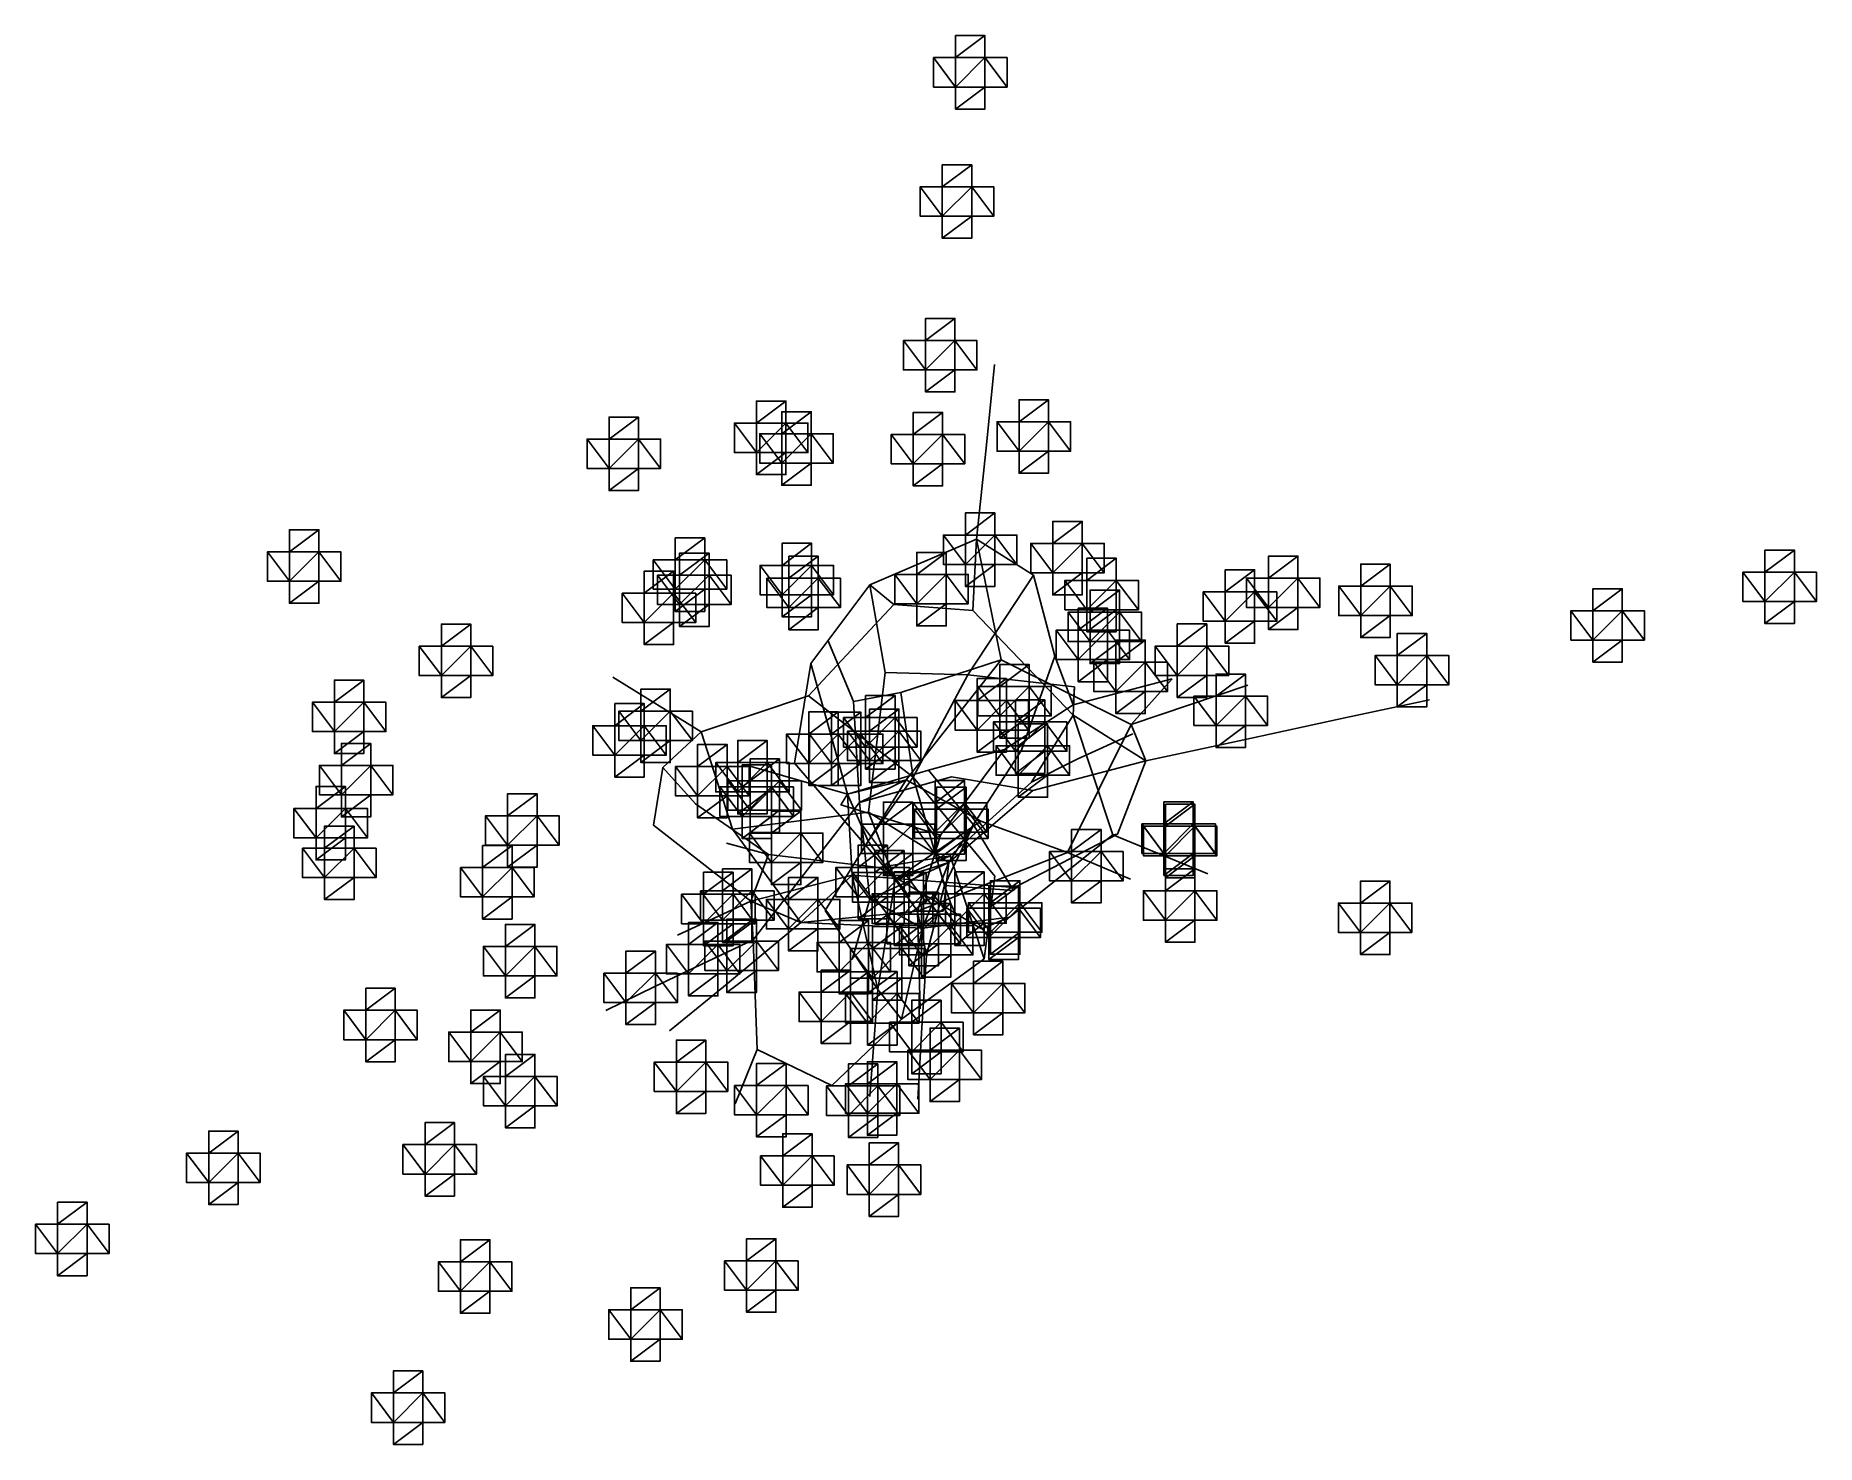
# Model space of a CAD drawing. Header units: metres. Extents: x -204 to 160, y -126 to 162.
import ezdxf

# ---------------------------------------------------------------- set-up
doc = ezdxf.new("R2010")
doc.units = ezdxf.units.M

msp = doc.modelspace()

# ---------------------------------------------------------------- linework, layer by layer
for p, q in [((-15.799561, 157.12549, -433.01532), (-15.799561, 161.62549, -433.01532)), ((-15.799561, 161.62549, -433.01532), (-9.799561, 161.62549, -433.01532)), ((-9.799561, 161.62549, -433.01532), (-9.799561, 157.12549, -433.01532)), ((-20.29956, 151.12549, -433.01532), (-20.29956, 157.12549, -433.01532)), ((-20.29956, 157.12549, -433.01532), (-15.799561, 157.12549, -433.01532)), ((-9.799561, 157.12549, -433.01532), (-5.2995605, 157.12549, -433.01532)), ((-5.2995605, 157.12549, -433.01532), (-5.2995605, 151.12549, -433.01532)), ((-15.799561, 151.12549, -433.01532), (-20.29956, 151.12549, -433.01532)), ((-15.799561, 146.62549, -433.01532), (-15.799561, 151.12549, -433.01532)), ((-5.2995605, 151.12549, -433.01532), (-9.799561, 151.12549, -433.01532)), ((-9.799561, 151.12549, -433.01532), (-9.799561, 146.62549, -433.01532)), ((-9.799561, 146.62549, -433.01532), (-15.799561, 146.62549, -433.01532)), ((-18.506042, 130.7674, -433.01532), (-18.506042, 135.2674, -433.01532)), ((-18.506042, 135.2674, -433.01532), (-12.5060425, 135.2674, -433.01532)), ((-18.506042, 130.7674, -433.01532), (-18.506042, 135.2674, -433.01532)), ((-18.506042, 135.2674, -433.01532), (-12.5060425, 135.2674, -433.01532)), ((-12.5060425, 135.2674, -433.01532), (-12.5060425, 130.7674, -433.01532)), ((-12.5060425, 135.2674, -433.01532), (-12.5060425, 130.7674, -433.01532)), ((-23.006042, 124.767395, -433.01532), (-23.006042, 130.7674, -433.01532)), ((-23.006042, 130.7674, -433.01532), (-18.506042, 130.7674, -433.01532)), ((-23.006042, 124.767395, -433.01532), (-23.006042, 130.7674, -433.01532)), ((-23.006042, 130.7674, -433.01532), (-18.506042, 130.7674, -433.01532)), ((-12.5060425, 130.7674, -433.01532), (-8.0060425, 130.7674, -433.01532)), ((-12.5060425, 130.7674, -433.01532), (-8.0060425, 130.7674, -433.01532)), ((-8.0060425, 130.7674, -433.01532), (-8.0060425, 124.767395, -433.01532)), ((-8.0060425, 130.7674, -433.01532), (-8.0060425, 124.767395, -433.01532)), ((-18.506042, 124.767395, -433.01532), (-23.006042, 124.767395, -433.01532)), ((-18.506042, 124.767395, -433.01532), (-23.006042, 124.767395, -433.01532)), ((-18.506042, 120.267395, -433.01532), (-18.506042, 124.767395, -433.01532)), ((-18.506042, 120.267395, -433.01532), (-18.506042, 124.767395, -433.01532)), ((-8.0060425, 124.767395, -433.01532), (-12.5060425, 124.767395, -433.01532)), ((-12.5060425, 124.767395, -433.01532), (-12.5060425, 120.267395, -433.01532)), ((-8.0060425, 124.767395, -433.01532), (-12.5060425, 124.767395, -433.01532)), ((-12.5060425, 124.767395, -433.01532), (-12.5060425, 120.267395, -433.01532)), ((-12.5060425, 120.267395, -433.01532), (-18.506042, 120.267395, -433.01532)), ((-12.5060425, 120.267395, -433.01532), (-18.506042, 120.267395, -433.01532)), ((-21.934357, 99.40073, -433.01532), (-21.934357, 103.90073, -433.01532)), ((-21.934357, 103.90073, -433.01532), (-15.934357, 103.90073, -433.01532)), ((-21.934357, 99.40073, -433.01532), (-21.934357, 103.90073, -433.01532)), ((-21.934357, 103.90073, -433.01532), (-15.934357, 103.90073, -433.01532)), ((-21.934357, 99.40073, -433.01532), (-21.934357, 103.90073, -433.01532)), ((-21.934357, 103.90073, -433.01532), (-15.934357, 103.90073, -433.01532)), ((-21.934357, 99.40073, -433.01532), (-21.934357, 103.90073, -433.01532)), ((-21.934357, 103.90073, -433.01532), (-15.934357, 103.90073, -433.01532)), ((-21.934357, 99.40073, -433.01532), (-21.934357, 103.90073, -433.01532)), ((-21.934357, 103.90073, -433.01532), (-15.934357, 103.90073, -433.01532)), ((-15.934357, 103.90073, -433.01532), (-15.934357, 99.40073, -433.01532)), ((-15.934357, 103.90073, -433.01532), (-15.934357, 99.40073, -433.01532)), ((-15.934357, 103.90073, -433.01532), (-15.934357, 99.40073, -433.01532)), ((-15.934357, 103.90073, -433.01532), (-15.934357, 99.40073, -433.01532)), ((-15.934357, 103.90073, -433.01532), (-15.934357, 99.40073, -433.01532)), ((-26.434357, 93.40073, -433.01532), (-26.434357, 99.40073, -433.01532)), ((-26.434357, 99.40073, -433.01532), (-21.934357, 99.40073, -433.01532)), ((-26.434357, 93.40073, -433.01532), (-26.434357, 99.40073, -433.01532)), ((-26.434357, 99.40073, -433.01532), (-21.934357, 99.40073, -433.01532)), ((-26.434357, 93.40073, -433.01532), (-26.434357, 99.40073, -433.01532)), ((-26.434357, 99.40073, -433.01532), (-21.934357, 99.40073, -433.01532)), ((-26.434357, 93.40073, -433.01532), (-26.434357, 99.40073, -433.01532)), ((-26.434357, 99.40073, -433.01532), (-21.934357, 99.40073, -433.01532)), ((-26.434357, 93.40073, -433.01532), (-26.434357, 99.40073, -433.01532)), ((-26.434357, 99.40073, -433.01532), (-21.934357, 99.40073, -433.01532)), ((-15.934357, 99.40073, -433.01532), (-11.434357, 99.40073, -433.01532)), ((-15.934357, 99.40073, -433.01532), (-11.434357, 99.40073, -433.01532)), ((-15.934357, 99.40073, -433.01532), (-11.434357, 99.40073, -433.01532)), ((-15.934357, 99.40073, -433.01532), (-11.434357, 99.40073, -433.01532)), ((-15.934357, 99.40073, -433.01532), (-11.434357, 99.40073, -433.01532)), ((-11.434357, 99.40073, -433.01532), (-11.434357, 93.40073, -433.01532)), ((-11.434357, 99.40073, -433.01532), (-11.434357, 93.40073, -433.01532)), ((-11.434357, 99.40073, -433.01532), (-11.434357, 93.40073, -433.01532)), ((-11.434357, 99.40073, -433.01532), (-11.434357, 93.40073, -433.01532)), ((-11.434357, 99.40073, -433.01532), (-11.434357, 93.40073, -433.01532)), ((-21.934357, 93.40073, -433.01532), (-26.434357, 93.40073, -433.01532)), ((-21.934357, 93.40073, -433.01532), (-26.434357, 93.40073, -433.01532)), ((-21.934357, 93.40073, -433.01532), (-26.434357, 93.40073, -433.01532)), ((-21.934357, 93.40073, -433.01532), (-26.434357, 93.40073, -433.01532)), ((-21.934357, 93.40073, -433.01532), (-26.434357, 93.40073, -433.01532)), ((-21.934357, 88.90073, -433.01532), (-21.934357, 93.40073, -433.01532)), ((-21.934357, 88.90073, -433.01532), (-21.934357, 93.40073, -433.01532)), ((-21.934357, 88.90073, -433.01532), (-21.934357, 93.40073, -433.01532)), ((-21.934357, 88.90073, -433.01532), (-21.934357, 93.40073, -433.01532)), ((-21.934357, 88.90073, -433.01532), (-21.934357, 93.40073, -433.01532)), ((-11.434357, 93.40073, -433.01532), (-15.934357, 93.40073, -433.01532)), ((-15.934357, 93.40073, -433.01532), (-15.934357, 88.90073, -433.01532)), ((-11.434357, 93.40073, -433.01532), (-15.934357, 93.40073, -433.01532)), ((-15.934357, 93.40073, -433.01532), (-15.934357, 88.90073, -433.01532)), ((-11.434357, 93.40073, -433.01532), (-15.934357, 93.40073, -433.01532)), ((-15.934357, 93.40073, -433.01532), (-15.934357, 88.90073, -433.01532)), ((-11.434357, 93.40073, -433.01532), (-15.934357, 93.40073, -433.01532)), ((-15.934357, 93.40073, -433.01532), (-15.934357, 88.90073, -433.01532)), ((-11.434357, 93.40073, -433.01532), (-15.934357, 93.40073, -433.01532)), ((-15.934357, 93.40073, -433.01532), (-15.934357, 88.90073, -433.01532)), ((-7.8460274, 94.47767, -265.43488), (-9.482805, 78.13697, -264.81326)), ((-15.934357, 88.90073, -433.01532), (-21.934357, 88.90073, -433.01532)), ((-15.934357, 88.90073, -433.01532), (-21.934357, 88.90073, -433.01532)), ((-15.934357, 88.90073, -433.01532), (-21.934357, 88.90073, -433.01532)), ((-15.934357, 88.90073, -433.01532), (-21.934357, 88.90073, -433.01532)), ((-15.934357, 88.90073, -433.01532), (-21.934357, 88.90073, -433.01532)), ((-2.8328552, 82.81152, -433.01532), (-2.8328552, 87.31152, -433.01532)), ((-2.8328552, 87.31152, -433.01532), (3.1671448, 87.31152, -433.01532)), ((-2.8328552, 82.81152, -433.01532), (-2.8328552, 87.31152, -433.01532)), ((-2.8328552, 87.31152, -433.01532), (3.1671448, 87.31152, -433.01532)), ((-2.8328552, 82.81152, -433.01532), (-2.8328552, 87.31152, -433.01532)), ((-2.8328552, 87.31152, -433.01532), (3.1671448, 87.31152, -433.01532)), ((3.1671448, 87.31152, -433.01532), (3.1671448, 82.81152, -433.01532)), ((3.1671448, 87.31152, -433.01532), (3.1671448, 82.81152, -433.01532)), ((3.1671448, 87.31152, -433.01532), (3.1671448, 82.81152, -433.01532)), ((-86.51703, 79.28058, -433.01532), (-86.51703, 83.78058, -433.01532)), ((-86.51703, 83.78058, -433.01532), (-80.51703, 83.78058, -433.01532)), ((-80.51703, 83.78058, -433.01532), (-80.51703, 79.28058, -433.01532)), ((-56.43805, 82.54169, -433.01532), (-56.43805, 87.04169, -433.01532)), ((-56.43805, 87.04169, -433.01532), (-50.43805, 87.04169, -433.01532)), ((-56.43805, 82.54169, -433.01532), (-56.43805, 87.04169, -433.01532)), ((-56.43805, 87.04169, -433.01532), (-50.43805, 87.04169, -433.01532)), ((-56.43805, 82.54169, -433.01532), (-56.43805, 87.04169, -433.01532)), ((-56.43805, 87.04169, -433.01532), (-50.43805, 87.04169, -433.01532)), ((-56.43805, 82.54169, -433.01532), (-56.43805, 87.04169, -433.01532)), ((-56.43805, 87.04169, -433.01532), (-50.43805, 87.04169, -433.01532)), ((-51.266235, 80.37537, -433.01532), (-51.266235, 84.87537, -433.01532)), ((-51.266235, 84.87537, -433.01532), (-45.266235, 84.87537, -433.01532)), ((-51.266235, 80.37537, -433.01532), (-51.266235, 84.87537, -433.01532)), ((-51.266235, 84.87537, -433.01532), (-45.266235, 84.87537, -433.01532)), ((-51.266235, 80.37537, -433.01532), (-51.266235, 84.87537, -433.01532)), ((-51.266235, 84.87537, -433.01532), (-45.266235, 84.87537, -433.01532)), ((-50.43805, 87.04169, -433.01532), (-50.43805, 82.54169, -433.01532)), ((-50.43805, 87.04169, -433.01532), (-50.43805, 82.54169, -433.01532)), ((-50.43805, 87.04169, -433.01532), (-50.43805, 82.54169, -433.01532)), ((-50.43805, 87.04169, -433.01532), (-50.43805, 82.54169, -433.01532)), ((-45.266235, 84.87537, -433.01532), (-45.266235, 80.37537, -433.01532)), ((-45.266235, 84.87537, -433.01532), (-45.266235, 80.37537, -433.01532)), ((-45.266235, 84.87537, -433.01532), (-45.266235, 80.37537, -433.01532)), ((-24.433197, 80.23471, -433.01532), (-24.433197, 84.73471, -433.01532)), ((-24.433197, 84.73471, -433.01532), (-18.433197, 84.73471, -433.01532)), ((-24.433197, 80.23471, -433.01532), (-24.433197, 84.73471, -433.01532)), ((-24.433197, 84.73471, -433.01532), (-18.433197, 84.73471, -433.01532)), ((-24.433197, 80.23471, -433.01532), (-24.433197, 84.73471, -433.01532)), ((-24.433197, 84.73471, -433.01532), (-18.433197, 84.73471, -433.01532)), ((-18.433197, 84.73471, -433.01532), (-18.433197, 80.23471, -433.01532)), ((-18.433197, 84.73471, -433.01532), (-18.433197, 80.23471, -433.01532)), ((-18.433197, 84.73471, -433.01532), (-18.433197, 80.23471, -433.01532)), ((-60.93805, 76.54169, -433.01532), (-60.93805, 82.54169, -433.01532)), ((-60.93805, 82.54169, -433.01532), (-56.43805, 82.54169, -433.01532)), ((-60.93805, 76.54169, -433.01532), (-60.93805, 82.54169, -433.01532)), ((-60.93805, 82.54169, -433.01532), (-56.43805, 82.54169, -433.01532)), ((-60.93805, 76.54169, -433.01532), (-60.93805, 82.54169, -433.01532)), ((-60.93805, 82.54169, -433.01532), (-56.43805, 82.54169, -433.01532)), ((-60.93805, 76.54169, -433.01532), (-60.93805, 82.54169, -433.01532)), ((-60.93805, 82.54169, -433.01532), (-56.43805, 82.54169, -433.01532)), ((-55.766235, 74.37537, -433.01532), (-55.766235, 80.37537, -433.01532)), ((-55.766235, 80.37537, -433.01532), (-51.266235, 80.37537, -433.01532)), ((-55.766235, 74.37537, -433.01532), (-55.766235, 80.37537, -433.01532)), ((-55.766235, 80.37537, -433.01532), (-51.266235, 80.37537, -433.01532)), ((-55.766235, 74.37537, -433.01532), (-55.766235, 80.37537, -433.01532)), ((-55.766235, 80.37537, -433.01532), (-51.266235, 80.37537, -433.01532)), ((-50.43805, 82.54169, -433.01532), (-45.93805, 82.54169, -433.01532)), ((-50.43805, 82.54169, -433.01532), (-45.93805, 82.54169, -433.01532)), ((-50.43805, 82.54169, -433.01532), (-45.93805, 82.54169, -433.01532)), ((-50.43805, 82.54169, -433.01532), (-45.93805, 82.54169, -433.01532)), ((-45.93805, 82.54169, -433.01532), (-45.93805, 76.54169, -433.01532)), ((-45.93805, 82.54169, -433.01532), (-45.93805, 76.54169, -433.01532)), ((-45.93805, 82.54169, -433.01532), (-45.93805, 76.54169, -433.01532)), ((-45.93805, 82.54169, -433.01532), (-45.93805, 76.54169, -433.01532)), ((-45.266235, 80.37537, -433.01532), (-40.766235, 80.37537, -433.01532)), ((-45.266235, 80.37537, -433.01532), (-40.766235, 80.37537, -433.01532)), ((-45.266235, 80.37537, -433.01532), (-40.766235, 80.37537, -433.01532)), ((-40.766235, 80.37537, -433.01532), (-40.766235, 74.37537, -433.01532)), ((-40.766235, 80.37537, -433.01532), (-40.766235, 74.37537, -433.01532)), ((-40.766235, 80.37537, -433.01532), (-40.766235, 74.37537, -433.01532)), ((-28.933197, 74.23471, -433.01532), (-28.933197, 80.23471, -433.01532)), ((-28.933197, 80.23471, -433.01532), (-24.433197, 80.23471, -433.01532)), ((-28.933197, 74.23471, -433.01532), (-28.933197, 80.23471, -433.01532)), ((-28.933197, 80.23471, -433.01532), (-24.433197, 80.23471, -433.01532)), ((-28.933197, 74.23471, -433.01532), (-28.933197, 80.23471, -433.01532)), ((-28.933197, 80.23471, -433.01532), (-24.433197, 80.23471, -433.01532)), ((-18.433197, 80.23471, -433.01532), (-13.933197, 80.23471, -433.01532)), ((-18.433197, 80.23471, -433.01532), (-13.933197, 80.23471, -433.01532)), ((-18.433197, 80.23471, -433.01532), (-13.933197, 80.23471, -433.01532)), ((-13.933197, 80.23471, -433.01532), (-13.933197, 74.23471, -433.01532)), ((-13.933197, 80.23471, -433.01532), (-13.933197, 74.23471, -433.01532)), ((-13.933197, 80.23471, -433.01532), (-13.933197, 74.23471, -433.01532)), ((-7.332855, 76.81152, -433.01532), (-7.332855, 82.81152, -433.01532)), ((-7.332855, 82.81152, -433.01532), (-2.8328552, 82.81152, -433.01532)), ((-7.332855, 76.81152, -433.01532), (-7.332855, 82.81152, -433.01532)), ((-7.332855, 82.81152, -433.01532), (-2.8328552, 82.81152, -433.01532)), ((-7.332855, 76.81152, -433.01532), (-7.332855, 82.81152, -433.01532)), ((-7.332855, 82.81152, -433.01532), (-2.8328552, 82.81152, -433.01532)), ((3.1671448, 82.81152, -433.01532), (7.667145, 82.81152, -433.01532)), ((3.1671448, 82.81152, -433.01532), (7.667145, 82.81152, -433.01532)), ((3.1671448, 82.81152, -433.01532), (7.667145, 82.81152, -433.01532)), ((7.667145, 82.81152, -433.01532), (7.667145, 76.81152, -433.01532)), ((7.667145, 82.81152, -433.01532), (7.667145, 76.81152, -433.01532)), ((7.667145, 82.81152, -433.01532), (7.667145, 76.81152, -433.01532)), ((-91.01703, 73.28058, -433.01532), (-91.01703, 79.28058, -433.01532)), ((-91.01703, 79.28058, -433.01532), (-86.51703, 79.28058, -433.01532)), ((-80.51703, 79.28058, -433.01532), (-76.01703, 79.28058, -433.01532)), ((-76.01703, 79.28058, -433.01532), (-76.01703, 73.28058, -433.01532)), ((-56.43805, 76.54169, -433.01532), (-60.93805, 76.54169, -433.01532)), ((-56.43805, 76.54169, -433.01532), (-60.93805, 76.54169, -433.01532)), ((-56.43805, 76.54169, -433.01532), (-60.93805, 76.54169, -433.01532)), ((-56.43805, 76.54169, -433.01532), (-60.93805, 76.54169, -433.01532)), ((-56.43805, 72.04169, -433.01532), (-56.43805, 76.54169, -433.01532)), ((-56.43805, 72.04169, -433.01532), (-56.43805, 76.54169, -433.01532)), ((-56.43805, 72.04169, -433.01532), (-56.43805, 76.54169, -433.01532)), ((-56.43805, 72.04169, -433.01532), (-56.43805, 76.54169, -433.01532)), ((-45.93805, 76.54169, -433.01532), (-50.43805, 76.54169, -433.01532)), ((-50.43805, 76.54169, -433.01532), (-50.43805, 72.04169, -433.01532)), ((-45.93805, 76.54169, -433.01532), (-50.43805, 76.54169, -433.01532)), ((-50.43805, 76.54169, -433.01532), (-50.43805, 72.04169, -433.01532)), ((-45.93805, 76.54169, -433.01532), (-50.43805, 76.54169, -433.01532)), ((-50.43805, 76.54169, -433.01532), (-50.43805, 72.04169, -433.01532)), ((-45.93805, 76.54169, -433.01532), (-50.43805, 76.54169, -433.01532)), ((-50.43805, 76.54169, -433.01532), (-50.43805, 72.04169, -433.01532)), ((-11.553381, 58.82183, -264.2174), (-9.482805, 78.13697, -264.81326)), ((-2.8328552, 76.81152, -433.01532), (-7.332855, 76.81152, -433.01532)), ((-2.8328552, 76.81152, -433.01532), (-7.332855, 76.81152, -433.01532)), ((-2.8328552, 76.81152, -433.01532), (-7.332855, 76.81152, -433.01532)), ((-2.8328552, 72.31152, -433.01532), (-2.8328552, 76.81152, -433.01532)), ((-2.8328552, 72.31152, -433.01532), (-2.8328552, 76.81152, -433.01532)), ((-2.8328552, 72.31152, -433.01532), (-2.8328552, 76.81152, -433.01532)), ((7.667145, 76.81152, -433.01532), (3.1671448, 76.81152, -433.01532)), ((3.1671448, 76.81152, -433.01532), (3.1671448, 72.31152, -433.01532)), ((7.667145, 76.81152, -433.01532), (3.1671448, 76.81152, -433.01532)), ((3.1671448, 76.81152, -433.01532), (3.1671448, 72.31152, -433.01532)), ((7.667145, 76.81152, -433.01532), (3.1671448, 76.81152, -433.01532)), ((3.1671448, 76.81152, -433.01532), (3.1671448, 72.31152, -433.01532)), ((-86.51703, 73.28058, -433.01532), (-91.01703, 73.28058, -433.01532)), ((-86.51703, 68.78058, -433.01532), (-86.51703, 73.28058, -433.01532)), ((-76.01703, 73.28058, -433.01532), (-80.51703, 73.28058, -433.01532)), ((-80.51703, 73.28058, -433.01532), (-80.51703, 68.78058, -433.01532)), ((-51.266235, 74.37537, -433.01532), (-55.766235, 74.37537, -433.01532)), ((-51.266235, 74.37537, -433.01532), (-55.766235, 74.37537, -433.01532)), ((-51.266235, 74.37537, -433.01532), (-55.766235, 74.37537, -433.01532)), ((-51.266235, 69.87537, -433.01532), (-51.266235, 74.37537, -433.01532)), ((-51.266235, 69.87537, -433.01532), (-51.266235, 74.37537, -433.01532)), ((-51.266235, 69.87537, -433.01532), (-51.266235, 74.37537, -433.01532)), ((-40.766235, 74.37537, -433.01532), (-45.266235, 74.37537, -433.01532)), ((-45.266235, 74.37537, -433.01532), (-45.266235, 69.87537, -433.01532)), ((-40.766235, 74.37537, -433.01532), (-45.266235, 74.37537, -433.01532)), ((-45.266235, 74.37537, -433.01532), (-45.266235, 69.87537, -433.01532)), ((-40.766235, 74.37537, -433.01532), (-45.266235, 74.37537, -433.01532)), ((-45.266235, 74.37537, -433.01532), (-45.266235, 69.87537, -433.01532)), ((-24.433197, 74.23471, -433.01532), (-28.933197, 74.23471, -433.01532)), ((-24.433197, 74.23471, -433.01532), (-28.933197, 74.23471, -433.01532)), ((-24.433197, 74.23471, -433.01532), (-28.933197, 74.23471, -433.01532)), ((-24.433197, 69.73471, -433.01532), (-24.433197, 74.23471, -433.01532)), ((-24.433197, 69.73471, -433.01532), (-24.433197, 74.23471, -433.01532)), ((-24.433197, 69.73471, -433.01532), (-24.433197, 74.23471, -433.01532)), ((-13.933197, 74.23471, -433.01532), (-18.433197, 74.23471, -433.01532)), ((-18.433197, 74.23471, -433.01532), (-18.433197, 69.73471, -433.01532)), ((-13.933197, 74.23471, -433.01532), (-18.433197, 74.23471, -433.01532)), ((-18.433197, 74.23471, -433.01532), (-18.433197, 69.73471, -433.01532)), ((-13.933197, 74.23471, -433.01532), (-18.433197, 74.23471, -433.01532)), ((-18.433197, 74.23471, -433.01532), (-18.433197, 69.73471, -433.01532)), ((-50.43805, 72.04169, -433.01532), (-56.43805, 72.04169, -433.01532)), ((-50.43805, 72.04169, -433.01532), (-56.43805, 72.04169, -433.01532)), ((-50.43805, 72.04169, -433.01532), (-56.43805, 72.04169, -433.01532)), ((-50.43805, 72.04169, -433.01532), (-56.43805, 72.04169, -433.01532)), ((-45.266235, 69.87537, -433.01532), (-51.266235, 69.87537, -433.01532)), ((-45.266235, 69.87537, -433.01532), (-51.266235, 69.87537, -433.01532)), ((-45.266235, 69.87537, -433.01532), (-51.266235, 69.87537, -433.01532)), ((-18.433197, 69.73471, -433.01532), (-24.433197, 69.73471, -433.01532)), ((-18.433197, 69.73471, -433.01532), (-24.433197, 69.73471, -433.01532)), ((-18.433197, 69.73471, -433.01532), (-24.433197, 69.73471, -433.01532)), ((3.1671448, 72.31152, -433.01532), (-2.8328552, 72.31152, -433.01532)), ((3.1671448, 72.31152, -433.01532), (-2.8328552, 72.31152, -433.01532)), ((3.1671448, 72.31152, -433.01532), (-2.8328552, 72.31152, -433.01532)), ((-80.51703, 68.78058, -433.01532), (-86.51703, 68.78058, -433.01532)), ((-13.7769165, 59.702545, -433.01532), (-13.7769165, 64.202545, -433.01532)), ((-13.7769165, 64.202545, -433.01532), (-7.7769165, 64.202545, -433.01532)), ((-13.7769165, 59.702545, -433.01532), (-13.7769165, 64.202545, -433.01532)), ((-13.7769165, 64.202545, -433.01532), (-7.7769165, 64.202545, -433.01532)), ((-13.7769165, 59.702545, -433.01532), (-13.7769165, 64.202545, -433.01532)), ((-13.7769165, 64.202545, -433.01532), (-7.7769165, 64.202545, -433.01532)), ((-13.7769165, 59.702545, -433.01532), (-13.7769165, 64.202545, -433.01532)), ((-13.7769165, 64.202545, -433.01532), (-7.7769165, 64.202545, -433.01532)), ((-7.7769165, 64.202545, -433.01532), (-7.7769165, 59.702545, -433.01532)), ((-7.7769165, 64.202545, -433.01532), (-7.7769165, 59.702545, -433.01532)), ((-7.7769165, 64.202545, -433.01532), (-7.7769165, 59.702545, -433.01532)), ((-7.7769165, 64.202545, -433.01532), (-7.7769165, 59.702545, -433.01532)), ((4.0432434, 57.99225, -433.01532), (4.0432434, 62.49225, -433.01532)), ((4.0432434, 62.49225, -433.01532), (10.043243, 62.49225, -433.01532)), ((4.0432434, 57.99225, -433.01532), (4.0432434, 62.49225, -433.01532)), ((4.0432434, 62.49225, -433.01532), (10.043243, 62.49225, -433.01532)), ((4.0432434, 57.99225, -433.01532), (4.0432434, 62.49225, -433.01532)), ((4.0432434, 62.49225, -433.01532), (10.043243, 62.49225, -433.01532)), ((10.043243, 62.49225, -433.01532), (10.043243, 57.99225, -433.01532)), ((10.043243, 62.49225, -433.01532), (10.043243, 57.99225, -433.01532)), ((10.043243, 62.49225, -433.01532), (10.043243, 57.99225, -433.01532)), ((-151.736, 56.26056, -433.01532), (-151.736, 60.76056, -433.01532)), ((-151.736, 60.76056, -433.01532), (-145.736, 60.76056, -433.01532)), ((-145.736, 60.76056, -433.01532), (-145.736, 56.26056, -433.01532)), ((-72.99805, 54.625793, -433.01532), (-72.99805, 59.125793, -433.01532)), ((-72.99805, 59.125793, -433.01532), (-66.99805, 59.125793, -433.01532)), ((-72.99805, 54.625793, -433.01532), (-72.99805, 59.125793, -433.01532)), ((-72.99805, 59.125793, -433.01532), (-66.99805, 59.125793, -433.01532)), ((-72.99805, 54.625793, -433.01532), (-72.99805, 59.125793, -433.01532)), ((-72.99805, 59.125793, -433.01532), (-66.99805, 59.125793, -433.01532)), ((-66.99805, 59.125793, -433.01532), (-66.99805, 54.625793, -433.01532)), ((-66.99805, 59.125793, -433.01532), (-66.99805, 54.625793, -433.01532)), ((-66.99805, 59.125793, -433.01532), (-66.99805, 54.625793, -433.01532)), ((-11.553381, 58.82183, -264.2174), (-33.29386, 49.557404, -269.7845)), ((-18.276917, 53.702545, -433.01532), (-18.276917, 59.702545, -433.01532)), ((-18.276917, 59.702545, -433.01532), (-13.7769165, 59.702545, -433.01532)), ((-18.276917, 53.702545, -433.01532), (-18.276917, 59.702545, -433.01532)), ((-18.276917, 59.702545, -433.01532), (-13.7769165, 59.702545, -433.01532)), ((-18.276917, 53.702545, -433.01532), (-18.276917, 59.702545, -433.01532)), ((-18.276917, 59.702545, -433.01532), (-13.7769165, 59.702545, -433.01532)), ((-18.276917, 53.702545, -433.01532), (-18.276917, 59.702545, -433.01532)), ((-18.276917, 59.702545, -433.01532), (-13.7769165, 59.702545, -433.01532)), ((-11.553381, 58.82183, -264.2174), (-12.292042, 44.294456, -248.33626)), ((-11.553381, 58.82183, -264.2174), (-6.5095882, 34.250126, -261.5548)), ((0.10794449, 51.54225, -279.64114), (-11.553381, 58.82183, -264.2174)), ((-7.7769165, 59.702545, -433.01532), (-3.2769165, 59.702545, -433.01532)), ((-7.7769165, 59.702545, -433.01532), (-3.2769165, 59.702545, -433.01532)), ((-7.7769165, 59.702545, -433.01532), (-3.2769165, 59.702545, -433.01532)), ((-7.7769165, 59.702545, -433.01532), (-3.2769165, 59.702545, -433.01532)), ((-3.2769165, 59.702545, -433.01532), (-3.2769165, 53.702545, -433.01532)), ((-3.2769165, 59.702545, -433.01532), (-3.2769165, 53.702545, -433.01532)), ((-3.2769165, 59.702545, -433.01532), (-3.2769165, 53.702545, -433.01532)), ((-3.2769165, 59.702545, -433.01532), (-3.2769165, 53.702545, -433.01532)), ((-156.236, 50.26056, -433.01532), (-156.236, 56.26056, -433.01532)), ((-156.236, 56.26056, -433.01532), (-151.736, 56.26056, -433.01532)), ((-145.736, 56.26056, -433.01532), (-141.236, 56.26056, -433.01532)), ((-141.236, 56.26056, -433.01532), (-141.236, 50.26056, -433.01532)), ((-77.49805, 48.625793, -433.01532), (-77.49805, 54.625793, -433.01532)), ((-77.49805, 54.625793, -433.01532), (-72.99805, 54.625793, -433.01532)), ((-77.49805, 48.625793, -433.01532), (-77.49805, 54.625793, -433.01532)), ((-77.49805, 54.625793, -433.01532), (-72.99805, 54.625793, -433.01532)), ((-77.49805, 48.625793, -433.01532), (-77.49805, 54.625793, -433.01532)), ((-77.49805, 54.625793, -433.01532), (-72.99805, 54.625793, -433.01532)), ((-72.114044, 51.50125, -433.01532), (-72.114044, 56.00125, -433.01532)), ((-72.114044, 56.00125, -433.01532), (-66.114044, 56.00125, -433.01532)), ((-72.114044, 51.50125, -433.01532), (-72.114044, 56.00125, -433.01532)), ((-72.114044, 56.00125, -433.01532), (-66.114044, 56.00125, -433.01532)), ((-72.114044, 51.50125, -433.01532), (-72.114044, 56.00125, -433.01532)), ((-72.114044, 56.00125, -433.01532), (-66.114044, 56.00125, -433.01532)), ((-66.99805, 54.625793, -433.01532), (-62.498047, 54.625793, -433.01532)), ((-66.99805, 54.625793, -433.01532), (-62.498047, 54.625793, -433.01532)), ((-66.99805, 54.625793, -433.01532), (-62.498047, 54.625793, -433.01532)), ((-66.114044, 56.00125, -433.01532), (-66.114044, 51.50125, -433.01532)), ((-66.114044, 56.00125, -433.01532), (-66.114044, 51.50125, -433.01532)), ((-66.114044, 56.00125, -433.01532), (-66.114044, 51.50125, -433.01532)), ((-62.498047, 54.625793, -433.01532), (-62.498047, 48.625793, -433.01532)), ((-62.498047, 54.625793, -433.01532), (-62.498047, 48.625793, -433.01532)), ((-62.498047, 54.625793, -433.01532), (-62.498047, 48.625793, -433.01532)), ((-51.194916, 53.50766, -433.01532), (-51.194916, 58.00766, -433.01532)), ((-51.194916, 58.00766, -433.01532), (-45.194916, 58.00766, -433.01532)), ((-51.194916, 53.50766, -433.01532), (-51.194916, 58.00766, -433.01532)), ((-51.194916, 58.00766, -433.01532), (-45.194916, 58.00766, -433.01532)), ((-51.194916, 53.50766, -433.01532), (-51.194916, 58.00766, -433.01532)), ((-51.194916, 58.00766, -433.01532), (-45.194916, 58.00766, -433.01532)), ((-49.814697, 50.87851, -433.01532), (-49.814697, 55.37851, -433.01532)), ((-49.814697, 55.37851, -433.01532), (-43.814697, 55.37851, -433.01532)), ((-49.814697, 50.87851, -433.01532), (-49.814697, 55.37851, -433.01532)), ((-49.814697, 55.37851, -433.01532), (-43.814697, 55.37851, -433.01532)), ((-49.814697, 50.87851, -433.01532), (-49.814697, 55.37851, -433.01532)), ((-49.814697, 55.37851, -433.01532), (-43.814697, 55.37851, -433.01532)), ((-45.194916, 58.00766, -433.01532), (-45.194916, 53.50766, -433.01532)), ((-45.194916, 58.00766, -433.01532), (-45.194916, 53.50766, -433.01532)), ((-45.194916, 58.00766, -433.01532), (-45.194916, 53.50766, -433.01532)), ((-43.814697, 55.37851, -433.01532), (-43.814697, 50.87851, -433.01532)), ((-43.814697, 55.37851, -433.01532), (-43.814697, 50.87851, -433.01532)), ((-43.814697, 55.37851, -433.01532), (-43.814697, 50.87851, -433.01532)), ((-23.71524, 51.65927, -433.01532), (-23.71524, 56.15927, -433.01532)), ((-23.71524, 56.15927, -433.01532), (-17.71524, 56.15927, -433.01532)), ((-23.71524, 51.65927, -433.01532), (-23.71524, 56.15927, -433.01532)), ((-23.71524, 56.15927, -433.01532), (-17.71524, 56.15927, -433.01532)), ((-23.71524, 51.65927, -433.01532), (-23.71524, 56.15927, -433.01532)), ((-23.71524, 56.15927, -433.01532), (-17.71524, 56.15927, -433.01532)), ((-23.71524, 51.65927, -433.01532), (-23.71524, 56.15927, -433.01532)), ((-23.71524, 56.15927, -433.01532), (-17.71524, 56.15927, -433.01532)), ((-17.71524, 56.15927, -433.01532), (-17.71524, 51.65927, -433.01532)), ((-17.71524, 56.15927, -433.01532), (-17.71524, 51.65927, -433.01532)), ((-17.71524, 56.15927, -433.01532), (-17.71524, 51.65927, -433.01532)), ((-17.71524, 56.15927, -433.01532), (-17.71524, 51.65927, -433.01532)), ((-0.4567566, 51.99225, -433.01532), (-0.4567566, 57.99225, -433.01532)), ((-0.4567566, 57.99225, -433.01532), (4.0432434, 57.99225, -433.01532)), ((-0.4567566, 51.99225, -433.01532), (-0.4567566, 57.99225, -433.01532)), ((-0.4567566, 57.99225, -433.01532), (4.0432434, 57.99225, -433.01532)), ((-0.4567566, 51.99225, -433.01532), (-0.4567566, 57.99225, -433.01532)), ((-0.4567566, 57.99225, -433.01532), (4.0432434, 57.99225, -433.01532)), ((10.043243, 57.99225, -433.01532), (14.543243, 57.99225, -433.01532)), ((10.043243, 57.99225, -433.01532), (14.543243, 57.99225, -433.01532)), ((10.043243, 57.99225, -433.01532), (14.543243, 57.99225, -433.01532)), ((11.009216, 50.453186, -433.01532), (11.009216, 54.953186, -433.01532)), ((11.009216, 54.953186, -433.01532), (17.009216, 54.953186, -433.01532)), ((11.009216, 50.453186, -433.01532), (11.009216, 54.953186, -433.01532)), ((11.009216, 54.953186, -433.01532), (17.009216, 54.953186, -433.01532)), ((11.009216, 50.453186, -433.01532), (11.009216, 54.953186, -433.01532)), ((11.009216, 54.953186, -433.01532), (17.009216, 54.953186, -433.01532)), ((14.543243, 57.99225, -433.01532), (14.543243, 51.99225, -433.01532)), ((14.543243, 57.99225, -433.01532), (14.543243, 51.99225, -433.01532)), ((14.543243, 57.99225, -433.01532), (14.543243, 51.99225, -433.01532)), ((17.009216, 54.953186, -433.01532), (17.009216, 50.453186, -433.01532)), ((17.009216, 54.953186, -433.01532), (17.009216, 50.453186, -433.01532)), ((17.009216, 54.953186, -433.01532), (17.009216, 50.453186, -433.01532)), ((48.0672, 50.919067, -433.01532), (48.0672, 55.419067, -433.01532)), ((48.0672, 55.419067, -433.01532), (54.0672, 55.419067, -433.01532)), ((54.0672, 55.419067, -433.01532), (54.0672, 50.919067, -433.01532)), ((149.38013, 52.114594, -433.01532), (149.38013, 56.614594, -433.01532)), ((149.38013, 56.614594, -433.01532), (155.38013, 56.614594, -433.01532)), ((155.38013, 56.614594, -433.01532), (155.38013, 52.114594, -433.01532)), ((-79.338165, 47.827972, -433.01532), (-79.338165, 52.327972, -433.01532)), ((-79.338165, 52.327972, -433.01532), (-73.338165, 52.327972, -433.01532)), ((-79.338165, 47.827972, -433.01532), (-79.338165, 52.327972, -433.01532)), ((-79.338165, 52.327972, -433.01532), (-73.338165, 52.327972, -433.01532)), ((-79.338165, 47.827972, -433.01532), (-79.338165, 52.327972, -433.01532)), ((-79.338165, 52.327972, -433.01532), (-73.338165, 52.327972, -433.01532)), ((-76.614044, 45.50125, -433.01532), (-76.614044, 51.50125, -433.01532)), ((-76.614044, 51.50125, -433.01532), (-72.114044, 51.50125, -433.01532)), ((-76.614044, 45.50125, -433.01532), (-76.614044, 51.50125, -433.01532)), ((-76.614044, 51.50125, -433.01532), (-72.114044, 51.50125, -433.01532)), ((-76.614044, 45.50125, -433.01532), (-76.614044, 51.50125, -433.01532)), ((-76.614044, 51.50125, -433.01532), (-72.114044, 51.50125, -433.01532)), ((-73.338165, 52.327972, -433.01532), (-73.338165, 47.827972, -433.01532)), ((-73.338165, 52.327972, -433.01532), (-73.338165, 47.827972, -433.01532)), ((-73.338165, 52.327972, -433.01532), (-73.338165, 47.827972, -433.01532)), ((-66.114044, 51.50125, -433.01532), (-61.614044, 51.50125, -433.01532)), ((-66.114044, 51.50125, -433.01532), (-61.614044, 51.50125, -433.01532)), ((-66.114044, 51.50125, -433.01532), (-61.614044, 51.50125, -433.01532)), ((-61.614044, 51.50125, -433.01532), (-61.614044, 45.50125, -433.01532)), ((-61.614044, 51.50125, -433.01532), (-61.614044, 45.50125, -433.01532)), ((-61.614044, 51.50125, -433.01532), (-61.614044, 45.50125, -433.01532)), ((-55.694916, 47.50766, -433.01532), (-55.694916, 53.50766, -433.01532)), ((-55.694916, 53.50766, -433.01532), (-51.194916, 53.50766, -433.01532)), ((-55.694916, 47.50766, -433.01532), (-55.694916, 53.50766, -433.01532)), ((-55.694916, 53.50766, -433.01532), (-51.194916, 53.50766, -433.01532)), ((-55.694916, 47.50766, -433.01532), (-55.694916, 53.50766, -433.01532)), ((-55.694916, 53.50766, -433.01532), (-51.194916, 53.50766, -433.01532)), ((-45.194916, 53.50766, -433.01532), (-40.694916, 53.50766, -433.01532)), ((-45.194916, 53.50766, -433.01532), (-40.694916, 53.50766, -433.01532)), ((-45.194916, 53.50766, -433.01532), (-40.694916, 53.50766, -433.01532)), ((-40.694916, 53.50766, -433.01532), (-40.694916, 47.50766, -433.01532)), ((-40.694916, 53.50766, -433.01532), (-40.694916, 47.50766, -433.01532)), ((-40.694916, 53.50766, -433.01532), (-40.694916, 47.50766, -433.01532)), ((-28.21524, 45.65927, -433.01532), (-28.21524, 51.65927, -433.01532)), ((-28.21524, 51.65927, -433.01532), (-23.71524, 51.65927, -433.01532)), ((-28.21524, 45.65927, -433.01532), (-28.21524, 51.65927, -433.01532)), ((-28.21524, 51.65927, -433.01532), (-23.71524, 51.65927, -433.01532)), ((-28.21524, 45.65927, -433.01532), (-28.21524, 51.65927, -433.01532)), ((-28.21524, 51.65927, -433.01532), (-23.71524, 51.65927, -433.01532)), ((-28.21524, 45.65927, -433.01532), (-28.21524, 51.65927, -433.01532)), ((-28.21524, 51.65927, -433.01532), (-23.71524, 51.65927, -433.01532)), ((-13.7769165, 53.702545, -433.01532), (-18.276917, 53.702545, -433.01532)), ((-13.7769165, 53.702545, -433.01532), (-18.276917, 53.702545, -433.01532)), ((-13.7769165, 53.702545, -433.01532), (-18.276917, 53.702545, -433.01532)), ((-13.7769165, 53.702545, -433.01532), (-18.276917, 53.702545, -433.01532)), ((-17.71524, 51.65927, -433.01532), (-13.2152405, 51.65927, -433.01532)), ((-17.71524, 51.65927, -433.01532), (-13.2152405, 51.65927, -433.01532)), ((-17.71524, 51.65927, -433.01532), (-13.2152405, 51.65927, -433.01532)), ((-17.71524, 51.65927, -433.01532), (-13.2152405, 51.65927, -433.01532)), ((-13.7769165, 49.202545, -433.01532), (-13.7769165, 53.702545, -433.01532)), ((-13.7769165, 49.202545, -433.01532), (-13.7769165, 53.702545, -433.01532)), ((-13.7769165, 49.202545, -433.01532), (-13.7769165, 53.702545, -433.01532)), ((-13.7769165, 49.202545, -433.01532), (-13.7769165, 53.702545, -433.01532)), ((0.10794449, 51.54225, -279.64114), (-13.275175, 31.182877, -277.49417)), ((-13.2152405, 51.65927, -433.01532), (-13.2152405, 45.65927, -433.01532)), ((-13.2152405, 51.65927, -433.01532), (-13.2152405, 45.65927, -433.01532)), ((-13.2152405, 51.65927, -433.01532), (-13.2152405, 45.65927, -433.01532)), ((-13.2152405, 51.65927, -433.01532), (-13.2152405, 45.65927, -433.01532)), ((-3.2769165, 53.702545, -433.01532), (-7.7769165, 53.702545, -433.01532)), ((-7.7769165, 53.702545, -433.01532), (-7.7769165, 49.202545, -433.01532)), ((-3.2769165, 53.702545, -433.01532), (-7.7769165, 53.702545, -433.01532)), ((-7.7769165, 53.702545, -433.01532), (-7.7769165, 49.202545, -433.01532)), ((-3.2769165, 53.702545, -433.01532), (-7.7769165, 53.702545, -433.01532)), ((-7.7769165, 53.702545, -433.01532), (-7.7769165, 49.202545, -433.01532)), ((-3.2769165, 53.702545, -433.01532), (-7.7769165, 53.702545, -433.01532)), ((-7.7769165, 53.702545, -433.01532), (-7.7769165, 49.202545, -433.01532)), ((4.0432434, 51.99225, -433.01532), (-0.4567566, 51.99225, -433.01532)), ((4.0432434, 51.99225, -433.01532), (-0.4567566, 51.99225, -433.01532)), ((4.0432434, 51.99225, -433.01532), (-0.4567566, 51.99225, -433.01532)), ((4.478348, 34.96592, -275.32568), (0.10794449, 51.54225, -279.64114)), ((4.0432434, 47.49225, -433.01532), (4.0432434, 51.99225, -433.01532)), ((4.0432434, 47.49225, -433.01532), (4.0432434, 51.99225, -433.01532)), ((4.0432434, 47.49225, -433.01532), (4.0432434, 51.99225, -433.01532)), ((14.543243, 51.99225, -433.01532), (10.043243, 51.99225, -433.01532)), ((10.043243, 51.99225, -433.01532), (10.043243, 47.49225, -433.01532)), ((14.543243, 51.99225, -433.01532), (10.043243, 51.99225, -433.01532)), ((10.043243, 51.99225, -433.01532), (10.043243, 47.49225, -433.01532)), ((14.543243, 51.99225, -433.01532), (10.043243, 51.99225, -433.01532)), ((10.043243, 51.99225, -433.01532), (10.043243, 47.49225, -433.01532)), ((39.236572, 48.100067, -433.01532), (39.236572, 52.600067, -433.01532)), ((39.236572, 52.600067, -433.01532), (45.236572, 52.600067, -433.01532)), ((39.236572, 48.100067, -433.01532), (39.236572, 52.600067, -433.01532)), ((39.236572, 52.600067, -433.01532), (45.236572, 52.600067, -433.01532)), ((43.5672, 44.919067, -433.01532), (43.5672, 50.919067, -433.01532)), ((43.5672, 50.919067, -433.01532), (48.0672, 50.919067, -433.01532)), ((45.236572, 52.600067, -433.01532), (45.236572, 48.100067, -433.01532)), ((45.236572, 52.600067, -433.01532), (45.236572, 48.100067, -433.01532)), ((54.0672, 50.919067, -433.01532), (58.5672, 50.919067, -433.01532)), ((58.5672, 50.919067, -433.01532), (58.5672, 44.919067, -433.01532)), ((66.89105, 49.263947, -433.01532), (66.89105, 53.763947, -433.01532)), ((66.89105, 53.763947, -433.01532), (72.89105, 53.763947, -433.01532)), ((72.89105, 53.763947, -433.01532), (72.89105, 49.263947, -433.01532)), ((144.88013, 46.114594, -433.01532), (144.88013, 52.114594, -433.01532)), ((144.88013, 52.114594, -433.01532), (149.38013, 52.114594, -433.01532)), ((155.38013, 52.114594, -433.01532), (159.88013, 52.114594, -433.01532)), ((159.88013, 52.114594, -433.01532), (159.88013, 46.114594, -433.01532)), ((-151.736, 50.26056, -433.01532), (-156.236, 50.26056, -433.01532)), ((-151.736, 45.76056, -433.01532), (-151.736, 50.26056, -433.01532)), ((-141.236, 50.26056, -433.01532), (-145.736, 50.26056, -433.01532)), ((-145.736, 50.26056, -433.01532), (-145.736, 45.76056, -433.01532)), ((-83.838165, 41.827972, -433.01532), (-83.838165, 47.827972, -433.01532)), ((-83.838165, 47.827972, -433.01532), (-79.338165, 47.827972, -433.01532)), ((-83.838165, 41.827972, -433.01532), (-83.838165, 47.827972, -433.01532)), ((-83.838165, 47.827972, -433.01532), (-79.338165, 47.827972, -433.01532)), ((-83.838165, 41.827972, -433.01532), (-83.838165, 47.827972, -433.01532)), ((-83.838165, 47.827972, -433.01532), (-79.338165, 47.827972, -433.01532)), ((-72.99805, 48.625793, -433.01532), (-77.49805, 48.625793, -433.01532)), ((-72.99805, 48.625793, -433.01532), (-77.49805, 48.625793, -433.01532)), ((-72.99805, 48.625793, -433.01532), (-77.49805, 48.625793, -433.01532)), ((-73.338165, 47.827972, -433.01532), (-68.838165, 47.827972, -433.01532)), ((-73.338165, 47.827972, -433.01532), (-68.838165, 47.827972, -433.01532)), ((-73.338165, 47.827972, -433.01532), (-68.838165, 47.827972, -433.01532)), ((-72.99805, 44.125793, -433.01532), (-72.99805, 48.625793, -433.01532)), ((-72.99805, 44.125793, -433.01532), (-72.99805, 48.625793, -433.01532)), ((-72.99805, 44.125793, -433.01532), (-72.99805, 48.625793, -433.01532)), ((-68.838165, 47.827972, -433.01532), (-68.838165, 41.827972, -433.01532)), ((-68.838165, 47.827972, -433.01532), (-68.838165, 41.827972, -433.01532)), ((-68.838165, 47.827972, -433.01532), (-68.838165, 41.827972, -433.01532)), ((-62.498047, 48.625793, -433.01532), (-66.99805, 48.625793, -433.01532)), ((-66.99805, 48.625793, -433.01532), (-66.99805, 44.125793, -433.01532)), ((-62.498047, 48.625793, -433.01532), (-66.99805, 48.625793, -433.01532)), ((-66.99805, 48.625793, -433.01532), (-66.99805, 44.125793, -433.01532)), ((-62.498047, 48.625793, -433.01532), (-66.99805, 48.625793, -433.01532)), ((-66.99805, 48.625793, -433.01532), (-66.99805, 44.125793, -433.01532)), ((-51.194916, 47.50766, -433.01532), (-55.694916, 47.50766, -433.01532)), ((-51.194916, 47.50766, -433.01532), (-55.694916, 47.50766, -433.01532)), ((-51.194916, 47.50766, -433.01532), (-55.694916, 47.50766, -433.01532)), ((-54.314697, 44.87851, -433.01532), (-54.314697, 50.87851, -433.01532)), ((-54.314697, 50.87851, -433.01532), (-49.814697, 50.87851, -433.01532)), ((-54.314697, 44.87851, -433.01532), (-54.314697, 50.87851, -433.01532)), ((-54.314697, 50.87851, -433.01532), (-49.814697, 50.87851, -433.01532)), ((-54.314697, 44.87851, -433.01532), (-54.314697, 50.87851, -433.01532)), ((-54.314697, 50.87851, -433.01532), (-49.814697, 50.87851, -433.01532)), ((-51.194916, 43.00766, -433.01532), (-51.194916, 47.50766, -433.01532)), ((-51.194916, 43.00766, -433.01532), (-51.194916, 47.50766, -433.01532)), ((-51.194916, 43.00766, -433.01532), (-51.194916, 47.50766, -433.01532)), ((-45.352707, 33.449066, -280.5566), (-33.29386, 49.557404, -269.7845)), ((-40.694916, 47.50766, -433.01532), (-45.194916, 47.50766, -433.01532)), ((-45.194916, 47.50766, -433.01532), (-45.194916, 43.00766, -433.01532)), ((-40.694916, 47.50766, -433.01532), (-45.194916, 47.50766, -433.01532)), ((-45.194916, 47.50766, -433.01532), (-45.194916, 43.00766, -433.01532)), ((-40.694916, 47.50766, -433.01532), (-45.194916, 47.50766, -433.01532)), ((-45.194916, 47.50766, -433.01532), (-45.194916, 43.00766, -433.01532)), ((-43.814697, 50.87851, -433.01532), (-39.314697, 50.87851, -433.01532)), ((-43.814697, 50.87851, -433.01532), (-39.314697, 50.87851, -433.01532)), ((-43.814697, 50.87851, -433.01532), (-39.314697, 50.87851, -433.01532)), ((-39.314697, 50.87851, -433.01532), (-39.314697, 44.87851, -433.01532)), ((-39.314697, 50.87851, -433.01532), (-39.314697, 44.87851, -433.01532)), ((-39.314697, 50.87851, -433.01532), (-39.314697, 44.87851, -433.01532)), ((-33.29386, 49.557404, -269.7845), (-30.190128, 31.638885, -271.24835)), ((-28.40346, 45.533447, -254.81862), (-33.29386, 49.557404, -269.7845)), ((-7.7769165, 49.202545, -433.01532), (-13.7769165, 49.202545, -433.01532)), ((-7.7769165, 49.202545, -433.01532), (-13.7769165, 49.202545, -433.01532)), ((-7.7769165, 49.202545, -433.01532), (-13.7769165, 49.202545, -433.01532)), ((-7.7769165, 49.202545, -433.01532), (-13.7769165, 49.202545, -433.01532)), ((10.043243, 47.49225, -433.01532), (4.0432434, 47.49225, -433.01532)), ((10.043243, 47.49225, -433.01532), (4.0432434, 47.49225, -433.01532)), ((10.043243, 47.49225, -433.01532), (4.0432434, 47.49225, -433.01532)), ((6.5092163, 44.453186, -433.01532), (6.5092163, 50.453186, -433.01532)), ((6.5092163, 50.453186, -433.01532), (11.009216, 50.453186, -433.01532)), ((6.5092163, 44.453186, -433.01532), (6.5092163, 50.453186, -433.01532)), ((6.5092163, 50.453186, -433.01532), (11.009216, 50.453186, -433.01532)), ((6.5092163, 44.453186, -433.01532), (6.5092163, 50.453186, -433.01532)), ((6.5092163, 50.453186, -433.01532), (11.009216, 50.453186, -433.01532)), ((11.658081, 43.950287, -433.01532), (11.658081, 48.450287, -433.01532)), ((11.658081, 48.450287, -433.01532), (17.658081, 48.450287, -433.01532)), ((11.658081, 43.950287, -433.01532), (11.658081, 48.450287, -433.01532)), ((11.658081, 48.450287, -433.01532), (17.658081, 48.450287, -433.01532)), ((11.658081, 43.950287, -433.01532), (11.658081, 48.450287, -433.01532)), ((11.658081, 48.450287, -433.01532), (17.658081, 48.450287, -433.01532)), ((11.658081, 43.950287, -433.01532), (11.658081, 48.450287, -433.01532)), ((11.658081, 48.450287, -433.01532), (17.658081, 48.450287, -433.01532)), ((11.658081, 43.950287, -433.01532), (11.658081, 48.450287, -433.01532)), ((11.658081, 48.450287, -433.01532), (17.658081, 48.450287, -433.01532)), ((17.009216, 50.453186, -433.01532), (21.509216, 50.453186, -433.01532)), ((17.009216, 50.453186, -433.01532), (21.509216, 50.453186, -433.01532)), ((17.009216, 50.453186, -433.01532), (21.509216, 50.453186, -433.01532)), ((17.658081, 48.450287, -433.01532), (17.658081, 43.950287, -433.01532)), ((17.658081, 48.450287, -433.01532), (17.658081, 43.950287, -433.01532)), ((17.658081, 48.450287, -433.01532), (17.658081, 43.950287, -433.01532)), ((17.658081, 48.450287, -433.01532), (17.658081, 43.950287, -433.01532)), ((17.658081, 48.450287, -433.01532), (17.658081, 43.950287, -433.01532)), ((21.509216, 50.453186, -433.01532), (21.509216, 44.453186, -433.01532)), ((21.509216, 50.453186, -433.01532), (21.509216, 44.453186, -433.01532)), ((21.509216, 50.453186, -433.01532), (21.509216, 44.453186, -433.01532)), ((34.736572, 42.100067, -433.01532), (34.736572, 48.100067, -433.01532)), ((34.736572, 48.100067, -433.01532), (39.236572, 48.100067, -433.01532)), ((34.736572, 42.100067, -433.01532), (34.736572, 48.100067, -433.01532)), ((34.736572, 48.100067, -433.01532), (39.236572, 48.100067, -433.01532)), ((45.236572, 48.100067, -433.01532), (49.736572, 48.100067, -433.01532)), ((45.236572, 48.100067, -433.01532), (49.736572, 48.100067, -433.01532)), ((49.736572, 48.100067, -433.01532), (49.736572, 42.100067, -433.01532)), ((49.736572, 48.100067, -433.01532), (49.736572, 42.100067, -433.01532)), ((62.391052, 43.263947, -433.01532), (62.391052, 49.263947, -433.01532)), ((62.391052, 49.263947, -433.01532), (66.89105, 49.263947, -433.01532)), ((72.89105, 49.263947, -433.01532), (77.39105, 49.263947, -433.01532)), ((77.39105, 49.263947, -433.01532), (77.39105, 43.263947, -433.01532)), ((114.270386, 44.252808, -433.01532), (114.270386, 48.752808, -433.01532)), ((114.270386, 48.752808, -433.01532), (120.270386, 48.752808, -433.01532)), ((114.270386, 44.252808, -433.01532), (114.270386, 48.752808, -433.01532)), ((114.270386, 48.752808, -433.01532), (120.270386, 48.752808, -433.01532)), ((120.270386, 48.752808, -433.01532), (120.270386, 44.252808, -433.01532)), ((120.270386, 48.752808, -433.01532), (120.270386, 44.252808, -433.01532)), ((-145.736, 45.76056, -433.01532), (-151.736, 45.76056, -433.01532)), ((-72.114044, 45.50125, -433.01532), (-76.614044, 45.50125, -433.01532)), ((-72.114044, 45.50125, -433.01532), (-76.614044, 45.50125, -433.01532)), ((-72.114044, 45.50125, -433.01532), (-76.614044, 45.50125, -433.01532)), ((-66.99805, 44.125793, -433.01532), (-72.99805, 44.125793, -433.01532)), ((-66.99805, 44.125793, -433.01532), (-72.99805, 44.125793, -433.01532)), ((-66.99805, 44.125793, -433.01532), (-72.99805, 44.125793, -433.01532)), ((-72.114044, 41.00125, -433.01532), (-72.114044, 45.50125, -433.01532)), ((-72.114044, 41.00125, -433.01532), (-72.114044, 45.50125, -433.01532)), ((-72.114044, 41.00125, -433.01532), (-72.114044, 45.50125, -433.01532)), ((-61.614044, 45.50125, -433.01532), (-66.114044, 45.50125, -433.01532)), ((-66.114044, 45.50125, -433.01532), (-66.114044, 41.00125, -433.01532)), ((-61.614044, 45.50125, -433.01532), (-66.114044, 45.50125, -433.01532)), ((-66.114044, 45.50125, -433.01532), (-66.114044, 41.00125, -433.01532)), ((-61.614044, 45.50125, -433.01532), (-66.114044, 45.50125, -433.01532)), ((-66.114044, 45.50125, -433.01532), (-66.114044, 41.00125, -433.01532)), ((-49.814697, 44.87851, -433.01532), (-54.314697, 44.87851, -433.01532)), ((-49.814697, 44.87851, -433.01532), (-54.314697, 44.87851, -433.01532)), ((-49.814697, 44.87851, -433.01532), (-54.314697, 44.87851, -433.01532)), ((-49.814697, 40.37851, -433.01532), (-49.814697, 44.87851, -433.01532)), ((-49.814697, 40.37851, -433.01532), (-49.814697, 44.87851, -433.01532)), ((-49.814697, 40.37851, -433.01532), (-49.814697, 44.87851, -433.01532)), ((-28.40346, 45.533447, -254.81862), (-45.795258, 26.892288, -259.76578)), ((-39.314697, 44.87851, -433.01532), (-43.814697, 44.87851, -433.01532)), ((-43.814697, 44.87851, -433.01532), (-43.814697, 40.37851, -433.01532)), ((-39.314697, 44.87851, -433.01532), (-43.814697, 44.87851, -433.01532)), ((-43.814697, 44.87851, -433.01532), (-43.814697, 40.37851, -433.01532)), ((-39.314697, 44.87851, -433.01532), (-43.814697, 44.87851, -433.01532)), ((-43.814697, 44.87851, -433.01532), (-43.814697, 40.37851, -433.01532)), ((-12.292042, 44.294456, -248.33626), (-28.40346, 45.533447, -254.81862)), ((-23.71524, 45.65927, -433.01532), (-28.21524, 45.65927, -433.01532)), ((-23.71524, 45.65927, -433.01532), (-28.21524, 45.65927, -433.01532)), ((-23.71524, 45.65927, -433.01532), (-28.21524, 45.65927, -433.01532)), ((-23.71524, 45.65927, -433.01532), (-28.21524, 45.65927, -433.01532)), ((-23.71524, 41.15927, -433.01532), (-23.71524, 45.65927, -433.01532)), ((-23.71524, 41.15927, -433.01532), (-23.71524, 45.65927, -433.01532)), ((-23.71524, 41.15927, -433.01532), (-23.71524, 45.65927, -433.01532)), ((-23.71524, 41.15927, -433.01532), (-23.71524, 45.65927, -433.01532)), ((-13.2152405, 45.65927, -433.01532), (-17.71524, 45.65927, -433.01532)), ((-17.71524, 45.65927, -433.01532), (-17.71524, 41.15927, -433.01532)), ((-13.2152405, 45.65927, -433.01532), (-17.71524, 45.65927, -433.01532)), ((-17.71524, 45.65927, -433.01532), (-17.71524, 41.15927, -433.01532)), ((-13.2152405, 45.65927, -433.01532), (-17.71524, 45.65927, -433.01532)), ((-17.71524, 45.65927, -433.01532), (-17.71524, 41.15927, -433.01532)), ((-13.2152405, 45.65927, -433.01532), (-17.71524, 45.65927, -433.01532)), ((-17.71524, 45.65927, -433.01532), (-17.71524, 41.15927, -433.01532)), ((-12.292042, 44.294456, -248.33626), (8.202457, 22.91521, -242.30919)), ((11.009216, 44.453186, -433.01532), (6.5092163, 44.453186, -433.01532)), ((11.009216, 44.453186, -433.01532), (6.5092163, 44.453186, -433.01532)), ((11.009216, 44.453186, -433.01532), (6.5092163, 44.453186, -433.01532)), ((7.158081, 37.950287, -433.01532), (7.158081, 43.950287, -433.01532)), ((7.158081, 43.950287, -433.01532), (11.658081, 43.950287, -433.01532)), ((7.158081, 37.950287, -433.01532), (7.158081, 43.950287, -433.01532)), ((7.158081, 43.950287, -433.01532), (11.658081, 43.950287, -433.01532)), ((7.158081, 37.950287, -433.01532), (7.158081, 43.950287, -433.01532)), ((7.158081, 43.950287, -433.01532), (11.658081, 43.950287, -433.01532)), ((7.158081, 37.950287, -433.01532), (7.158081, 43.950287, -433.01532)), ((7.158081, 43.950287, -433.01532), (11.658081, 43.950287, -433.01532)), ((7.158081, 37.950287, -433.01532), (7.158081, 43.950287, -433.01532)), ((7.158081, 43.950287, -433.01532), (11.658081, 43.950287, -433.01532)), ((9.229126, 40.263855, -433.01532), (9.229126, 44.763855, -433.01532)), ((9.229126, 44.763855, -433.01532), (15.229126, 44.763855, -433.01532)), ((9.229126, 40.263855, -433.01532), (9.229126, 44.763855, -433.01532)), ((9.229126, 44.763855, -433.01532), (15.229126, 44.763855, -433.01532)), ((9.229126, 40.263855, -433.01532), (9.229126, 44.763855, -433.01532)), ((9.229126, 44.763855, -433.01532), (15.229126, 44.763855, -433.01532)), ((9.229126, 40.263855, -433.01532), (9.229126, 44.763855, -433.01532)), ((9.229126, 44.763855, -433.01532), (15.229126, 44.763855, -433.01532)), ((11.009216, 39.953186, -433.01532), (11.009216, 44.453186, -433.01532)), ((11.009216, 39.953186, -433.01532), (11.009216, 44.453186, -433.01532)), ((11.009216, 39.953186, -433.01532), (11.009216, 44.453186, -433.01532)), ((15.229126, 44.763855, -433.01532), (15.229126, 40.263855, -433.01532)), ((15.229126, 44.763855, -433.01532), (15.229126, 40.263855, -433.01532)), ((15.229126, 44.763855, -433.01532), (15.229126, 40.263855, -433.01532)), ((15.229126, 44.763855, -433.01532), (15.229126, 40.263855, -433.01532)), ((21.509216, 44.453186, -433.01532), (17.009216, 44.453186, -433.01532)), ((17.009216, 44.453186, -433.01532), (17.009216, 39.953186, -433.01532)), ((21.509216, 44.453186, -433.01532), (17.009216, 44.453186, -433.01532)), ((17.009216, 44.453186, -433.01532), (17.009216, 39.953186, -433.01532)), ((21.509216, 44.453186, -433.01532), (17.009216, 44.453186, -433.01532)), ((17.009216, 44.453186, -433.01532), (17.009216, 39.953186, -433.01532)), ((17.658081, 43.950287, -433.01532), (22.158081, 43.950287, -433.01532)), ((17.658081, 43.950287, -433.01532), (22.158081, 43.950287, -433.01532)), ((17.658081, 43.950287, -433.01532), (22.158081, 43.950287, -433.01532)), ((17.658081, 43.950287, -433.01532), (22.158081, 43.950287, -433.01532)), ((17.658081, 43.950287, -433.01532), (22.158081, 43.950287, -433.01532)), ((22.158081, 43.950287, -433.01532), (22.158081, 37.950287, -433.01532)), ((22.158081, 43.950287, -433.01532), (22.158081, 37.950287, -433.01532)), ((22.158081, 43.950287, -433.01532), (22.158081, 37.950287, -433.01532)), ((22.158081, 43.950287, -433.01532), (22.158081, 37.950287, -433.01532)), ((22.158081, 43.950287, -433.01532), (22.158081, 37.950287, -433.01532)), ((48.0672, 44.919067, -433.01532), (43.5672, 44.919067, -433.01532)), ((48.0672, 40.419067, -433.01532), (48.0672, 44.919067, -433.01532)), ((58.5672, 44.919067, -433.01532), (54.0672, 44.919067, -433.01532)), ((54.0672, 44.919067, -433.01532), (54.0672, 40.419067, -433.01532)), ((109.770386, 38.252808, -433.01532), (109.770386, 44.252808, -433.01532)), ((109.770386, 44.252808, -433.01532), (114.270386, 44.252808, -433.01532)), ((109.770386, 38.252808, -433.01532), (109.770386, 44.252808, -433.01532)), ((109.770386, 44.252808, -433.01532), (114.270386, 44.252808, -433.01532)), ((120.270386, 44.252808, -433.01532), (124.770386, 44.252808, -433.01532)), ((120.270386, 44.252808, -433.01532), (124.770386, 44.252808, -433.01532)), ((124.770386, 44.252808, -433.01532), (124.770386, 38.252808, -433.01532)), ((124.770386, 44.252808, -433.01532), (124.770386, 38.252808, -433.01532)), ((149.38013, 46.114594, -433.01532), (144.88013, 46.114594, -433.01532)), ((149.38013, 41.614594, -433.01532), (149.38013, 46.114594, -433.01532)), ((159.88013, 46.114594, -433.01532), (155.38013, 46.114594, -433.01532)), ((155.38013, 46.114594, -433.01532), (155.38013, 41.614594, -433.01532)), ((-120.74365, 37.01703, -433.01532), (-120.74365, 41.51703, -433.01532)), ((-120.74365, 41.51703, -433.01532), (-114.74365, 41.51703, -433.01532)), ((-120.74365, 37.01703, -433.01532), (-120.74365, 41.51703, -433.01532)), ((-120.74365, 41.51703, -433.01532), (-114.74365, 41.51703, -433.01532)), ((-120.74365, 37.01703, -433.01532), (-120.74365, 41.51703, -433.01532)), ((-120.74365, 41.51703, -433.01532), (-114.74365, 41.51703, -433.01532)), ((-120.74365, 37.01703, -433.01532), (-120.74365, 41.51703, -433.01532)), ((-120.74365, 41.51703, -433.01532), (-114.74365, 41.51703, -433.01532)), ((-114.74365, 41.51703, -433.01532), (-114.74365, 37.01703, -433.01532)), ((-114.74365, 41.51703, -433.01532), (-114.74365, 37.01703, -433.01532)), ((-114.74365, 41.51703, -433.01532), (-114.74365, 37.01703, -433.01532)), ((-114.74365, 41.51703, -433.01532), (-114.74365, 37.01703, -433.01532)), ((-79.338165, 41.827972, -433.01532), (-83.838165, 41.827972, -433.01532)), ((-79.338165, 41.827972, -433.01532), (-83.838165, 41.827972, -433.01532)), ((-79.338165, 41.827972, -433.01532), (-83.838165, 41.827972, -433.01532)), ((-79.338165, 37.327972, -433.01532), (-79.338165, 41.827972, -433.01532)), ((-79.338165, 37.327972, -433.01532), (-79.338165, 41.827972, -433.01532)), ((-79.338165, 37.327972, -433.01532), (-79.338165, 41.827972, -433.01532)), ((-68.838165, 41.827972, -433.01532), (-73.338165, 41.827972, -433.01532)), ((-73.338165, 41.827972, -433.01532), (-73.338165, 37.327972, -433.01532)), ((-68.838165, 41.827972, -433.01532), (-73.338165, 41.827972, -433.01532)), ((-73.338165, 41.827972, -433.01532), (-73.338165, 37.327972, -433.01532)), ((-68.838165, 41.827972, -433.01532), (-73.338165, 41.827972, -433.01532)), ((-73.338165, 41.827972, -433.01532), (-73.338165, 37.327972, -433.01532)), ((-66.114044, 41.00125, -433.01532), (-72.114044, 41.00125, -433.01532)), ((-66.114044, 41.00125, -433.01532), (-72.114044, 41.00125, -433.01532)), ((-66.114044, 41.00125, -433.01532), (-72.114044, 41.00125, -433.01532)), ((-45.194916, 43.00766, -433.01532), (-51.194916, 43.00766, -433.01532)), ((-45.194916, 43.00766, -433.01532), (-51.194916, 43.00766, -433.01532)), ((-45.194916, 43.00766, -433.01532), (-51.194916, 43.00766, -433.01532)), ((-43.814697, 40.37851, -433.01532), (-49.814697, 40.37851, -433.01532)), ((-43.814697, 40.37851, -433.01532), (-49.814697, 40.37851, -433.01532)), ((-43.814697, 40.37851, -433.01532), (-49.814697, 40.37851, -433.01532)), ((-17.71524, 41.15927, -433.01532), (-23.71524, 41.15927, -433.01532)), ((-17.71524, 41.15927, -433.01532), (-23.71524, 41.15927, -433.01532)), ((-17.71524, 41.15927, -433.01532), (-23.71524, 41.15927, -433.01532)), ((-17.71524, 41.15927, -433.01532), (-23.71524, 41.15927, -433.01532)), ((4.729126, 34.263855, -433.01532), (4.729126, 40.263855, -433.01532)), ((4.729126, 40.263855, -433.01532), (9.229126, 40.263855, -433.01532)), ((4.729126, 34.263855, -433.01532), (4.729126, 40.263855, -433.01532)), ((4.729126, 40.263855, -433.01532), (9.229126, 40.263855, -433.01532)), ((4.729126, 34.263855, -433.01532), (4.729126, 40.263855, -433.01532)), ((4.729126, 40.263855, -433.01532), (9.229126, 40.263855, -433.01532)), ((4.729126, 34.263855, -433.01532), (4.729126, 40.263855, -433.01532)), ((4.729126, 40.263855, -433.01532), (9.229126, 40.263855, -433.01532)), ((15.229126, 40.263855, -433.01532), (19.729126, 40.263855, -433.01532)), ((15.229126, 40.263855, -433.01532), (19.729126, 40.263855, -433.01532)), ((15.229126, 40.263855, -433.01532), (19.729126, 40.263855, -433.01532)), ((15.229126, 40.263855, -433.01532), (19.729126, 40.263855, -433.01532)), ((19.729126, 40.263855, -433.01532), (19.729126, 34.263855, -433.01532)), ((19.729126, 40.263855, -433.01532), (19.729126, 34.263855, -433.01532)), ((19.729126, 40.263855, -433.01532), (19.729126, 34.263855, -433.01532)), ((19.729126, 40.263855, -433.01532), (19.729126, 34.263855, -433.01532)), ((29.45935, 37.049744, -433.01532), (29.45935, 41.549744, -433.01532)), ((29.45935, 41.549744, -433.01532), (35.45935, 41.549744, -433.01532)), ((29.45935, 37.049744, -433.01532), (29.45935, 41.549744, -433.01532)), ((29.45935, 41.549744, -433.01532), (35.45935, 41.549744, -433.01532)), ((29.45935, 37.049744, -433.01532), (29.45935, 41.549744, -433.01532)), ((29.45935, 41.549744, -433.01532), (35.45935, 41.549744, -433.01532)), ((29.45935, 37.049744, -433.01532), (29.45935, 41.549744, -433.01532)), ((29.45935, 41.549744, -433.01532), (35.45935, 41.549744, -433.01532)), ((29.45935, 37.049744, -433.01532), (29.45935, 41.549744, -433.01532)), ((29.45935, 41.549744, -433.01532), (35.45935, 41.549744, -433.01532)), ((39.236572, 42.100067, -433.01532), (34.736572, 42.100067, -433.01532)), ((39.236572, 42.100067, -433.01532), (34.736572, 42.100067, -433.01532)), ((35.45935, 41.549744, -433.01532), (35.45935, 37.049744, -433.01532)), ((35.45935, 41.549744, -433.01532), (35.45935, 37.049744, -433.01532)), ((35.45935, 41.549744, -433.01532), (35.45935, 37.049744, -433.01532)), ((35.45935, 41.549744, -433.01532), (35.45935, 37.049744, -433.01532)), ((35.45935, 41.549744, -433.01532), (35.45935, 37.049744, -433.01532)), ((39.236572, 37.600067, -433.01532), (39.236572, 42.100067, -433.01532)), ((39.236572, 37.600067, -433.01532), (39.236572, 42.100067, -433.01532)), ((49.736572, 42.100067, -433.01532), (45.236572, 42.100067, -433.01532)), ((45.236572, 42.100067, -433.01532), (45.236572, 37.600067, -433.01532)), ((49.736572, 42.100067, -433.01532), (45.236572, 42.100067, -433.01532)), ((45.236572, 42.100067, -433.01532), (45.236572, 37.600067, -433.01532)), ((54.0672, 40.419067, -433.01532), (48.0672, 40.419067, -433.01532)), ((66.89105, 43.263947, -433.01532), (62.391052, 43.263947, -433.01532)), ((66.89105, 38.763947, -433.01532), (66.89105, 43.263947, -433.01532)), ((77.39105, 43.263947, -433.01532), (72.89105, 43.263947, -433.01532)), ((72.89105, 43.263947, -433.01532), (72.89105, 38.763947, -433.01532)), ((155.38013, 41.614594, -433.01532), (149.38013, 41.614594, -433.01532)), ((-125.24365, 31.017029, -433.01532), (-125.24365, 37.01703, -433.01532)), ((-125.24365, 37.01703, -433.01532), (-120.74365, 37.01703, -433.01532)), ((-125.24365, 31.017029, -433.01532), (-125.24365, 37.01703, -433.01532)), ((-125.24365, 37.01703, -433.01532), (-120.74365, 37.01703, -433.01532)), ((-125.24365, 31.017029, -433.01532), (-125.24365, 37.01703, -433.01532)), ((-125.24365, 37.01703, -433.01532), (-120.74365, 37.01703, -433.01532)), ((-125.24365, 31.017029, -433.01532), (-125.24365, 37.01703, -433.01532)), ((-125.24365, 37.01703, -433.01532), (-120.74365, 37.01703, -433.01532)), ((-114.74365, 37.01703, -433.01532), (-110.24365, 37.01703, -433.01532)), ((-114.74365, 37.01703, -433.01532), (-110.24365, 37.01703, -433.01532)), ((-114.74365, 37.01703, -433.01532), (-110.24365, 37.01703, -433.01532)), ((-114.74365, 37.01703, -433.01532), (-110.24365, 37.01703, -433.01532)), ((-110.24365, 37.01703, -433.01532), (-110.24365, 31.017029, -433.01532)), ((-110.24365, 37.01703, -433.01532), (-110.24365, 31.017029, -433.01532)), ((-110.24365, 37.01703, -433.01532), (-110.24365, 31.017029, -433.01532)), ((-110.24365, 37.01703, -433.01532), (-110.24365, 31.017029, -433.01532)), ((-73.338165, 37.327972, -433.01532), (-79.338165, 37.327972, -433.01532)), ((-73.338165, 37.327972, -433.01532), (-79.338165, 37.327972, -433.01532)), ((-73.338165, 37.327972, -433.01532), (-79.338165, 37.327972, -433.01532)), ((-36.646553, 25.716965, -229.59908), (-41.844433, 38.21877, -216.95311)), ((11.658081, 37.950287, -433.01532), (7.158081, 37.950287, -433.01532)), ((11.658081, 37.950287, -433.01532), (7.158081, 37.950287, -433.01532)), ((11.658081, 37.950287, -433.01532), (7.158081, 37.950287, -433.01532)), ((11.658081, 37.950287, -433.01532), (7.158081, 37.950287, -433.01532)), ((11.658081, 37.950287, -433.01532), (7.158081, 37.950287, -433.01532)), ((17.009216, 39.953186, -433.01532), (11.009216, 39.953186, -433.01532)), ((17.009216, 39.953186, -433.01532), (11.009216, 39.953186, -433.01532)), ((17.009216, 39.953186, -433.01532), (11.009216, 39.953186, -433.01532)), ((11.658081, 33.450287, -433.01532), (11.658081, 37.950287, -433.01532)), ((11.658081, 33.450287, -433.01532), (11.658081, 37.950287, -433.01532)), ((11.658081, 33.450287, -433.01532), (11.658081, 37.950287, -433.01532)), ((11.658081, 33.450287, -433.01532), (11.658081, 37.950287, -433.01532)), ((11.658081, 33.450287, -433.01532), (11.658081, 37.950287, -433.01532)), ((16.920593, 33.758698, -433.01532), (16.920593, 38.258698, -433.01532)), ((16.920593, 38.258698, -433.01532), (22.920593, 38.258698, -433.01532)), ((16.920593, 33.758698, -433.01532), (16.920593, 38.258698, -433.01532)), ((16.920593, 38.258698, -433.01532), (22.920593, 38.258698, -433.01532)), ((22.158081, 37.950287, -433.01532), (17.658081, 37.950287, -433.01532)), ((17.658081, 37.950287, -433.01532), (17.658081, 33.450287, -433.01532)), ((22.158081, 37.950287, -433.01532), (17.658081, 37.950287, -433.01532)), ((17.658081, 37.950287, -433.01532), (17.658081, 33.450287, -433.01532)), ((22.158081, 37.950287, -433.01532), (17.658081, 37.950287, -433.01532)), ((17.658081, 37.950287, -433.01532), (17.658081, 33.450287, -433.01532)), ((22.158081, 37.950287, -433.01532), (17.658081, 37.950287, -433.01532)), ((17.658081, 37.950287, -433.01532), (17.658081, 33.450287, -433.01532)), ((22.158081, 37.950287, -433.01532), (17.658081, 37.950287, -433.01532)), ((17.658081, 37.950287, -433.01532), (17.658081, 33.450287, -433.01532)), ((22.920593, 38.258698, -433.01532), (22.920593, 33.758698, -433.01532)), ((22.920593, 38.258698, -433.01532), (22.920593, 33.758698, -433.01532)), ((24.95935, 31.049744, -433.01532), (24.95935, 37.049744, -433.01532)), ((24.95935, 37.049744, -433.01532), (29.45935, 37.049744, -433.01532)), ((24.95935, 31.049744, -433.01532), (24.95935, 37.049744, -433.01532)), ((24.95935, 37.049744, -433.01532), (29.45935, 37.049744, -433.01532)), ((24.95935, 31.049744, -433.01532), (24.95935, 37.049744, -433.01532)), ((24.95935, 37.049744, -433.01532), (29.45935, 37.049744, -433.01532)), ((24.95935, 31.049744, -433.01532), (24.95935, 37.049744, -433.01532)), ((24.95935, 37.049744, -433.01532), (29.45935, 37.049744, -433.01532)), ((24.95935, 31.049744, -433.01532), (24.95935, 37.049744, -433.01532)), ((24.95935, 37.049744, -433.01532), (29.45935, 37.049744, -433.01532)), ((35.45935, 37.049744, -433.01532), (39.95935, 37.049744, -433.01532)), ((35.45935, 37.049744, -433.01532), (39.95935, 37.049744, -433.01532)), ((35.45935, 37.049744, -433.01532), (39.95935, 37.049744, -433.01532)), ((35.45935, 37.049744, -433.01532), (39.95935, 37.049744, -433.01532)), ((35.45935, 37.049744, -433.01532), (39.95935, 37.049744, -433.01532)), ((45.236572, 37.600067, -433.01532), (39.236572, 37.600067, -433.01532)), ((45.236572, 37.600067, -433.01532), (39.236572, 37.600067, -433.01532)), ((39.95935, 37.049744, -433.01532), (39.95935, 31.049744, -433.01532)), ((39.95935, 37.049744, -433.01532), (39.95935, 31.049744, -433.01532)), ((39.95935, 37.049744, -433.01532), (39.95935, 31.049744, -433.01532)), ((39.95935, 37.049744, -433.01532), (39.95935, 31.049744, -433.01532)), ((39.95935, 37.049744, -433.01532), (39.95935, 31.049744, -433.01532)), ((72.89105, 38.763947, -433.01532), (66.89105, 38.763947, -433.01532)), ((74.34967, 35.122284, -433.01532), (74.34967, 39.622284, -433.01532)), ((74.34967, 39.622284, -433.01532), (80.34967, 39.622284, -433.01532)), ((74.34967, 35.122284, -433.01532), (74.34967, 39.622284, -433.01532)), ((74.34967, 39.622284, -433.01532), (80.34967, 39.622284, -433.01532)), ((80.34967, 39.622284, -433.01532), (80.34967, 35.122284, -433.01532)), ((80.34967, 39.622284, -433.01532), (80.34967, 35.122284, -433.01532)), ((114.270386, 38.252808, -433.01532), (109.770386, 38.252808, -433.01532)), ((114.270386, 38.252808, -433.01532), (109.770386, 38.252808, -433.01532)), ((114.270386, 33.752808, -433.01532), (114.270386, 38.252808, -433.01532)), ((114.270386, 33.752808, -433.01532), (114.270386, 38.252808, -433.01532)), ((124.770386, 38.252808, -433.01532), (120.270386, 38.252808, -433.01532)), ((120.270386, 38.252808, -433.01532), (120.270386, 33.752808, -433.01532)), ((124.770386, 38.252808, -433.01532), (120.270386, 38.252808, -433.01532)), ((120.270386, 38.252808, -433.01532), (120.270386, 33.752808, -433.01532)), ((-45.352707, 33.449066, -280.5566), (-48.666924, 13.106949, -273.61987)), ((-45.352707, 33.449066, -280.5566), (-37.855213, 6.790251, -286.30136)), ((-6.5095882, 34.250126, -261.5548), (-26.95377, 27.566257, -249.31044)), ((-25.890244, 9.73909, -262.0864), (-6.5095882, 34.250126, -261.5548)), ((-6.7776184, 28.774414, -433.01532), (-6.7776184, 33.274414, -433.01532)), ((-6.7776184, 33.274414, -433.01532), (-0.7776184, 33.274414, -433.01532)), ((-6.7776184, 28.774414, -433.01532), (-6.7776184, 33.274414, -433.01532)), ((-6.7776184, 33.274414, -433.01532), (-0.7776184, 33.274414, -433.01532)), ((-6.5095882, 34.250126, -261.5548), (20.021427, 21.002384, -267.0903)), ((-2.311531, 15.771355, -264.9617), (4.478348, 34.96592, -275.32568)), ((-0.7776184, 33.274414, -433.01532), (-0.7776184, 28.774414, -433.01532)), ((-0.7776184, 33.274414, -433.01532), (-0.7776184, 28.774414, -433.01532)), ((8.217918, 25.041054, -290.98334), (4.478348, 34.96592, -275.32568)), ((9.229126, 34.263855, -433.01532), (4.729126, 34.263855, -433.01532)), ((9.229126, 34.263855, -433.01532), (4.729126, 34.263855, -433.01532)), ((9.229126, 34.263855, -433.01532), (4.729126, 34.263855, -433.01532)), ((9.229126, 34.263855, -433.01532), (4.729126, 34.263855, -433.01532)), ((9.229126, 29.763855, -433.01532), (9.229126, 34.263855, -433.01532)), ((9.229126, 29.763855, -433.01532), (9.229126, 34.263855, -433.01532)), ((9.229126, 29.763855, -433.01532), (9.229126, 34.263855, -433.01532)), ((9.229126, 29.763855, -433.01532), (9.229126, 34.263855, -433.01532)), ((17.658081, 33.450287, -433.01532), (11.658081, 33.450287, -433.01532)), ((17.658081, 33.450287, -433.01532), (11.658081, 33.450287, -433.01532)), ((17.658081, 33.450287, -433.01532), (11.658081, 33.450287, -433.01532)), ((17.658081, 33.450287, -433.01532), (11.658081, 33.450287, -433.01532)), ((17.658081, 33.450287, -433.01532), (11.658081, 33.450287, -433.01532)), ((12.420593, 27.758698, -433.01532), (12.420593, 33.758698, -433.01532)), ((12.420593, 33.758698, -433.01532), (16.920593, 33.758698, -433.01532)), ((12.420593, 27.758698, -433.01532), (12.420593, 33.758698, -433.01532)), ((12.420593, 33.758698, -433.01532), (16.920593, 33.758698, -433.01532)), ((19.729126, 34.263855, -433.01532), (15.229126, 34.263855, -433.01532)), ((15.229126, 34.263855, -433.01532), (15.229126, 29.763855, -433.01532)), ((19.729126, 34.263855, -433.01532), (15.229126, 34.263855, -433.01532)), ((15.229126, 34.263855, -433.01532), (15.229126, 29.763855, -433.01532)), ((19.729126, 34.263855, -433.01532), (15.229126, 34.263855, -433.01532)), ((15.229126, 34.263855, -433.01532), (15.229126, 29.763855, -433.01532)), ((19.729126, 34.263855, -433.01532), (15.229126, 34.263855, -433.01532)), ((15.229126, 34.263855, -433.01532), (15.229126, 29.763855, -433.01532)), ((22.920593, 33.758698, -433.01532), (27.420593, 33.758698, -433.01532)), ((22.920593, 33.758698, -433.01532), (27.420593, 33.758698, -433.01532)), ((27.420593, 33.758698, -433.01532), (27.420593, 27.758698, -433.01532)), ((27.420593, 33.758698, -433.01532), (27.420593, 27.758698, -433.01532)), ((69.84967, 29.122284, -433.01532), (69.84967, 35.122284, -433.01532)), ((69.84967, 35.122284, -433.01532), (74.34967, 35.122284, -433.01532)), ((69.84967, 29.122284, -433.01532), (69.84967, 35.122284, -433.01532)), ((69.84967, 35.122284, -433.01532), (74.34967, 35.122284, -433.01532)), ((80.34967, 35.122284, -433.01532), (84.84967, 35.122284, -433.01532)), ((80.34967, 35.122284, -433.01532), (84.84967, 35.122284, -433.01532)), ((84.84967, 35.122284, -433.01532), (84.84967, 29.122284, -433.01532)), ((84.84967, 35.122284, -433.01532), (84.84967, 29.122284, -433.01532)), ((120.270386, 33.752808, -433.01532), (114.270386, 33.752808, -433.01532)), ((120.270386, 33.752808, -433.01532), (114.270386, 33.752808, -433.01532)), ((-142.5621, 25.587463, -433.01532), (-142.5621, 30.087463, -433.01532)), ((-142.5621, 30.087463, -433.01532), (-136.5621, 30.087463, -433.01532)), ((-142.5621, 25.587463, -433.01532), (-142.5621, 30.087463, -433.01532)), ((-142.5621, 30.087463, -433.01532), (-136.5621, 30.087463, -433.01532)), ((-142.5621, 25.587463, -433.01532), (-142.5621, 30.087463, -433.01532)), ((-142.5621, 30.087463, -433.01532), (-136.5621, 30.087463, -433.01532)), ((-136.5621, 30.087463, -433.01532), (-136.5621, 25.587463, -433.01532)), ((-136.5621, 30.087463, -433.01532), (-136.5621, 25.587463, -433.01532)), ((-136.5621, 30.087463, -433.01532), (-136.5621, 25.587463, -433.01532)), ((-120.74365, 31.017029, -433.01532), (-125.24365, 31.017029, -433.01532)), ((-120.74365, 31.017029, -433.01532), (-125.24365, 31.017029, -433.01532)), ((-120.74365, 31.017029, -433.01532), (-125.24365, 31.017029, -433.01532)), ((-120.74365, 31.017029, -433.01532), (-125.24365, 31.017029, -433.01532)), ((-120.74365, 26.517029, -433.01532), (-120.74365, 31.017029, -433.01532)), ((-120.74365, 26.517029, -433.01532), (-120.74365, 31.017029, -433.01532)), ((-120.74365, 26.517029, -433.01532), (-120.74365, 31.017029, -433.01532)), ((-120.74365, 26.517029, -433.01532), (-120.74365, 31.017029, -433.01532)), ((-110.24365, 31.017029, -433.01532), (-114.74365, 31.017029, -433.01532)), ((-114.74365, 31.017029, -433.01532), (-114.74365, 26.517029, -433.01532)), ((-110.24365, 31.017029, -433.01532), (-114.74365, 31.017029, -433.01532)), ((-114.74365, 31.017029, -433.01532), (-114.74365, 26.517029, -433.01532)), ((-110.24365, 31.017029, -433.01532), (-114.74365, 31.017029, -433.01532)), ((-114.74365, 31.017029, -433.01532), (-114.74365, 26.517029, -433.01532)), ((-110.24365, 31.017029, -433.01532), (-114.74365, 31.017029, -433.01532)), ((-114.74365, 31.017029, -433.01532), (-114.74365, 26.517029, -433.01532)), ((-85.72359, 30.696587, -249.56717), (-67.73197, 19.568275, -249.09187)), ((-33.589653, 3.1471195, -258.0002), (-30.190128, 31.638885, -271.24835)), ((-30.190128, 31.638885, -271.24835), (-13.275175, 31.182877, -277.49417)), ((-13.275175, 31.182877, -277.49417), (-24.433765, 10.290792, -277.41608)), ((8.481976, 28.730858, -262.172), (-13.275175, 31.182877, -277.49417)), ((-11.410278, 25.905426, -433.01532), (-11.410278, 30.405426, -433.01532)), ((-11.410278, 30.405426, -433.01532), (-5.4102783, 30.405426, -433.01532)), ((-11.410278, 25.905426, -433.01532), (-11.410278, 30.405426, -433.01532)), ((-11.410278, 30.405426, -433.01532), (-5.4102783, 30.405426, -433.01532)), ((-11.410278, 25.905426, -433.01532), (-11.410278, 30.405426, -433.01532)), ((-11.410278, 30.405426, -433.01532), (-5.4102783, 30.405426, -433.01532)), ((-5.4102783, 30.405426, -433.01532), (-5.4102783, 25.905426, -433.01532)), ((-5.4102783, 30.405426, -433.01532), (-5.4102783, 25.905426, -433.01532)), ((-5.4102783, 30.405426, -433.01532), (-5.4102783, 25.905426, -433.01532)), ((28.406528, 30.332394, -291.22775), (8.217918, 25.041054, -290.98334)), ((15.229126, 29.763855, -433.01532), (9.229126, 29.763855, -433.01532)), ((15.229126, 29.763855, -433.01532), (9.229126, 29.763855, -433.01532)), ((15.229126, 29.763855, -433.01532), (9.229126, 29.763855, -433.01532)), ((15.229126, 29.763855, -433.01532), (9.229126, 29.763855, -433.01532)), ((20.021427, 21.002384, -267.0903), (28.406528, 30.332394, -291.22775)), ((29.45935, 31.049744, -433.01532), (24.95935, 31.049744, -433.01532)), ((29.45935, 31.049744, -433.01532), (24.95935, 31.049744, -433.01532)), ((29.45935, 31.049744, -433.01532), (24.95935, 31.049744, -433.01532)), ((29.45935, 31.049744, -433.01532), (24.95935, 31.049744, -433.01532)), ((29.45935, 31.049744, -433.01532), (24.95935, 31.049744, -433.01532)), ((29.45935, 26.549744, -433.01532), (29.45935, 31.049744, -433.01532)), ((29.45935, 26.549744, -433.01532), (29.45935, 31.049744, -433.01532)), ((29.45935, 26.549744, -433.01532), (29.45935, 31.049744, -433.01532)), ((29.45935, 26.549744, -433.01532), (29.45935, 31.049744, -433.01532)), ((29.45935, 26.549744, -433.01532), (29.45935, 31.049744, -433.01532)), ((39.95935, 31.049744, -433.01532), (35.45935, 31.049744, -433.01532)), ((35.45935, 31.049744, -433.01532), (35.45935, 26.549744, -433.01532)), ((39.95935, 31.049744, -433.01532), (35.45935, 31.049744, -433.01532)), ((35.45935, 31.049744, -433.01532), (35.45935, 26.549744, -433.01532)), ((39.95935, 31.049744, -433.01532), (35.45935, 31.049744, -433.01532)), ((35.45935, 31.049744, -433.01532), (35.45935, 26.549744, -433.01532)), ((39.95935, 31.049744, -433.01532), (35.45935, 31.049744, -433.01532)), ((35.45935, 31.049744, -433.01532), (35.45935, 26.549744, -433.01532)), ((39.95935, 31.049744, -433.01532), (35.45935, 31.049744, -433.01532)), ((35.45935, 31.049744, -433.01532), (35.45935, 26.549744, -433.01532)), ((37.35675, 26.830658, -433.01532), (37.35675, 31.330658, -433.01532)), ((37.35675, 31.330658, -433.01532), (43.35675, 31.330658, -433.01532)), ((37.35675, 26.830658, -433.01532), (37.35675, 31.330658, -433.01532)), ((37.35675, 31.330658, -433.01532), (43.35675, 31.330658, -433.01532)), ((37.35675, 26.830658, -433.01532), (37.35675, 31.330658, -433.01532)), ((37.35675, 31.330658, -433.01532), (43.35675, 31.330658, -433.01532)), ((37.35675, 26.830658, -433.01532), (37.35675, 31.330658, -433.01532)), ((37.35675, 31.330658, -433.01532), (43.35675, 31.330658, -433.01532)), ((37.35675, 26.830658, -433.01532), (37.35675, 31.330658, -433.01532)), ((37.35675, 31.330658, -433.01532), (43.35675, 31.330658, -433.01532)), ((43.35675, 31.330658, -433.01532), (43.35675, 26.830658, -433.01532)), ((43.35675, 31.330658, -433.01532), (43.35675, 26.830658, -433.01532)), ((43.35675, 31.330658, -433.01532), (43.35675, 26.830658, -433.01532)), ((43.35675, 31.330658, -433.01532), (43.35675, 26.830658, -433.01532)), ((43.35675, 31.330658, -433.01532), (43.35675, 26.830658, -433.01532)), ((74.34967, 29.122284, -433.01532), (69.84967, 29.122284, -433.01532)), ((74.34967, 29.122284, -433.01532), (69.84967, 29.122284, -433.01532)), ((74.34967, 24.622284, -433.01532), (74.34967, 29.122284, -433.01532)), ((74.34967, 24.622284, -433.01532), (74.34967, 29.122284, -433.01532)), ((84.84967, 29.122284, -433.01532), (80.34967, 29.122284, -433.01532)), ((80.34967, 29.122284, -433.01532), (80.34967, 24.622284, -433.01532)), ((84.84967, 29.122284, -433.01532), (80.34967, 29.122284, -433.01532)), ((80.34967, 29.122284, -433.01532), (80.34967, 24.622284, -433.01532)), ((-147.0621, 19.587463, -433.01532), (-147.0621, 25.587463, -433.01532)), ((-147.0621, 25.587463, -433.01532), (-142.5621, 25.587463, -433.01532)), ((-147.0621, 19.587463, -433.01532), (-147.0621, 25.587463, -433.01532)), ((-147.0621, 25.587463, -433.01532), (-142.5621, 25.587463, -433.01532)), ((-147.0621, 19.587463, -433.01532), (-147.0621, 25.587463, -433.01532)), ((-147.0621, 25.587463, -433.01532), (-142.5621, 25.587463, -433.01532)), ((-136.5621, 25.587463, -433.01532), (-132.0621, 25.587463, -433.01532)), ((-136.5621, 25.587463, -433.01532), (-132.0621, 25.587463, -433.01532)), ((-136.5621, 25.587463, -433.01532), (-132.0621, 25.587463, -433.01532)), ((-132.0621, 25.587463, -433.01532), (-132.0621, 19.587463, -433.01532)), ((-132.0621, 25.587463, -433.01532), (-132.0621, 19.587463, -433.01532)), ((-132.0621, 25.587463, -433.01532), (-132.0621, 19.587463, -433.01532)), ((-114.74365, 26.517029, -433.01532), (-120.74365, 26.517029, -433.01532)), ((-114.74365, 26.517029, -433.01532), (-120.74365, 26.517029, -433.01532)), ((-114.74365, 26.517029, -433.01532), (-120.74365, 26.517029, -433.01532)), ((-114.74365, 26.517029, -433.01532), (-120.74365, 26.517029, -433.01532)), ((-80.01752, 23.74234, -433.01532), (-80.01752, 28.24234, -433.01532)), ((-80.01752, 28.24234, -433.01532), (-74.01752, 28.24234, -433.01532)), ((-80.01752, 23.74234, -433.01532), (-80.01752, 28.24234, -433.01532)), ((-80.01752, 28.24234, -433.01532), (-74.01752, 28.24234, -433.01532)), ((-74.01752, 28.24234, -433.01532), (-74.01752, 23.74234, -433.01532)), ((-74.01752, 28.24234, -433.01532), (-74.01752, 23.74234, -433.01532)), ((-67.73197, 19.568275, -249.09187), (-45.795258, 26.892288, -259.76578)), ((-45.795258, 26.892288, -259.76578), (-24.433765, 10.290792, -277.41608)), ((-36.646553, 25.716965, -229.59908), (-26.95377, 27.566257, -249.31044)), ((-35.43261, 5.1196938, -234.46706), (-36.646553, 25.716965, -229.59908)), ((-34.15503, 22.433838, -433.01532), (-34.15503, 26.933838, -433.01532)), ((-34.15503, 26.933838, -433.01532), (-28.15503, 26.933838, -433.01532)), ((-34.15503, 22.433838, -433.01532), (-34.15503, 26.933838, -433.01532)), ((-34.15503, 26.933838, -433.01532), (-28.15503, 26.933838, -433.01532)), ((-28.15503, 26.933838, -433.01532), (-28.15503, 22.433838, -433.01532)), ((-28.15503, 26.933838, -433.01532), (-28.15503, 22.433838, -433.01532)), ((-26.95377, 27.566257, -249.31044), (-24.433765, 10.290792, -277.41608)), ((-15.910278, 19.905426, -433.01532), (-15.910278, 25.905426, -433.01532)), ((-15.910278, 25.905426, -433.01532), (-11.410278, 25.905426, -433.01532)), ((-15.910278, 19.905426, -433.01532), (-15.910278, 25.905426, -433.01532)), ((-15.910278, 25.905426, -433.01532), (-11.410278, 25.905426, -433.01532)), ((-15.910278, 19.905426, -433.01532), (-15.910278, 25.905426, -433.01532)), ((-15.910278, 25.905426, -433.01532), (-11.410278, 25.905426, -433.01532)), ((-11.277618, 22.774414, -433.01532), (-11.277618, 28.774414, -433.01532)), ((-11.277618, 28.774414, -433.01532), (-6.7776184, 28.774414, -433.01532)), ((-11.277618, 22.774414, -433.01532), (-11.277618, 28.774414, -433.01532)), ((-11.277618, 28.774414, -433.01532), (-6.7776184, 28.774414, -433.01532)), ((-5.4102783, 25.905426, -433.01532), (-0.9102783, 25.905426, -433.01532)), ((-5.4102783, 25.905426, -433.01532), (-0.9102783, 25.905426, -433.01532)), ((-5.4102783, 25.905426, -433.01532), (-0.9102783, 25.905426, -433.01532)), ((-3.563568, 21.561981, -433.01532), (-3.563568, 26.061981, -433.01532)), ((-3.563568, 26.061981, -433.01532), (2.436432, 26.061981, -433.01532)), ((-3.563568, 21.561981, -433.01532), (-3.563568, 26.061981, -433.01532)), ((-3.563568, 26.061981, -433.01532), (2.436432, 26.061981, -433.01532)), ((-3.563568, 21.561981, -433.01532), (-3.563568, 26.061981, -433.01532)), ((-3.563568, 26.061981, -433.01532), (2.436432, 26.061981, -433.01532)), ((-0.9102783, 25.905426, -433.01532), (-0.9102783, 19.905426, -433.01532)), ((-0.9102783, 25.905426, -433.01532), (-0.9102783, 19.905426, -433.01532)), ((-0.9102783, 25.905426, -433.01532), (-0.9102783, 19.905426, -433.01532)), ((-0.7776184, 28.774414, -433.01532), (3.7223816, 28.774414, -433.01532)), ((-0.7776184, 28.774414, -433.01532), (3.7223816, 28.774414, -433.01532)), ((2.436432, 26.061981, -433.01532), (2.436432, 21.561981, -433.01532)), ((2.436432, 26.061981, -433.01532), (2.436432, 21.561981, -433.01532)), ((2.436432, 26.061981, -433.01532), (2.436432, 21.561981, -433.01532)), ((3.7223816, 28.774414, -433.01532), (3.7223816, 22.774414, -433.01532)), ((3.7223816, 28.774414, -433.01532), (3.7223816, 22.774414, -433.01532)), ((8.481976, 28.730858, -262.172), (8.202457, 22.91521, -242.30919)), ((8.481976, 28.730858, -262.172), (8.217918, 25.041054, -290.98334)), ((16.920593, 27.758698, -433.01532), (12.420593, 27.758698, -433.01532)), ((16.920593, 27.758698, -433.01532), (12.420593, 27.758698, -433.01532)), ((16.920593, 23.258698, -433.01532), (16.920593, 27.758698, -433.01532)), ((16.920593, 23.258698, -433.01532), (16.920593, 27.758698, -433.01532)), ((43.866787, 29.037338, -271.78), (20.021427, 21.002384, -267.0903)), ((27.420593, 27.758698, -433.01532), (22.920593, 27.758698, -433.01532)), ((22.920593, 27.758698, -433.01532), (22.920593, 23.258698, -433.01532)), ((27.420593, 27.758698, -433.01532), (22.920593, 27.758698, -433.01532)), ((22.920593, 27.758698, -433.01532), (22.920593, 23.258698, -433.01532)), ((35.45935, 26.549744, -433.01532), (29.45935, 26.549744, -433.01532)), ((35.45935, 26.549744, -433.01532), (29.45935, 26.549744, -433.01532)), ((35.45935, 26.549744, -433.01532), (29.45935, 26.549744, -433.01532)), ((35.45935, 26.549744, -433.01532), (29.45935, 26.549744, -433.01532)), ((35.45935, 26.549744, -433.01532), (29.45935, 26.549744, -433.01532)), ((32.85675, 20.830658, -433.01532), (32.85675, 26.830658, -433.01532)), ((32.85675, 26.830658, -433.01532), (37.35675, 26.830658, -433.01532)), ((32.85675, 20.830658, -433.01532), (32.85675, 26.830658, -433.01532)), ((32.85675, 26.830658, -433.01532), (37.35675, 26.830658, -433.01532)), ((32.85675, 20.830658, -433.01532), (32.85675, 26.830658, -433.01532)), ((32.85675, 26.830658, -433.01532), (37.35675, 26.830658, -433.01532)), ((32.85675, 20.830658, -433.01532), (32.85675, 26.830658, -433.01532)), ((32.85675, 26.830658, -433.01532), (37.35675, 26.830658, -433.01532)), ((32.85675, 20.830658, -433.01532), (32.85675, 26.830658, -433.01532)), ((32.85675, 26.830658, -433.01532), (37.35675, 26.830658, -433.01532)), ((43.35675, 26.830658, -433.01532), (47.85675, 26.830658, -433.01532)), ((43.35675, 26.830658, -433.01532), (47.85675, 26.830658, -433.01532)), ((43.35675, 26.830658, -433.01532), (47.85675, 26.830658, -433.01532)), ((43.35675, 26.830658, -433.01532), (47.85675, 26.830658, -433.01532)), ((43.35675, 26.830658, -433.01532), (47.85675, 26.830658, -433.01532)), ((47.85675, 26.830658, -433.01532), (47.85675, 20.830658, -433.01532)), ((47.85675, 26.830658, -433.01532), (47.85675, 20.830658, -433.01532)), ((47.85675, 26.830658, -433.01532), (47.85675, 20.830658, -433.01532)), ((47.85675, 26.830658, -433.01532), (47.85675, 20.830658, -433.01532)), ((47.85675, 26.830658, -433.01532), (47.85675, 20.830658, -433.01532)), ((80.95224, 26.092213, -230.04022), (63.645077, 22.388756, -235.00636)), ((-85.336426, 20.788513, -433.01532), (-85.336426, 25.288513, -433.01532)), ((-85.336426, 25.288513, -433.01532), (-79.336426, 25.288513, -433.01532)), ((-84.51752, 17.74234, -433.01532), (-84.51752, 23.74234, -433.01532)), ((-84.51752, 23.74234, -433.01532), (-80.01752, 23.74234, -433.01532)), ((-84.51752, 17.74234, -433.01532), (-84.51752, 23.74234, -433.01532)), ((-84.51752, 23.74234, -433.01532), (-80.01752, 23.74234, -433.01532)), ((-79.336426, 25.288513, -433.01532), (-79.336426, 20.788513, -433.01532)), ((-74.01752, 23.74234, -433.01532), (-69.51752, 23.74234, -433.01532)), ((-74.01752, 23.74234, -433.01532), (-69.51752, 23.74234, -433.01532)), ((-69.51752, 23.74234, -433.01532), (-69.51752, 17.74234, -433.01532)), ((-69.51752, 23.74234, -433.01532), (-69.51752, 17.74234, -433.01532)), ((-45.775482, 19.09079, -433.01532), (-45.775482, 23.59079, -433.01532)), ((-45.775482, 23.59079, -433.01532), (-39.775482, 23.59079, -433.01532)), ((-45.775482, 19.09079, -433.01532), (-45.775482, 23.59079, -433.01532)), ((-45.775482, 23.59079, -433.01532), (-39.775482, 23.59079, -433.01532)), ((-45.775482, 19.09079, -433.01532), (-45.775482, 23.59079, -433.01532)), ((-45.775482, 23.59079, -433.01532), (-39.775482, 23.59079, -433.01532)), ((-45.775482, 19.09079, -433.01532), (-45.775482, 23.59079, -433.01532)), ((-45.775482, 23.59079, -433.01532), (-39.775482, 23.59079, -433.01532)), ((-45.775482, 19.09079, -433.01532), (-45.775482, 23.59079, -433.01532)), ((-45.775482, 23.59079, -433.01532), (-39.775482, 23.59079, -433.01532)), ((-41.138367, 19.062775, -433.01532), (-41.138367, 23.562775, -433.01532)), ((-41.138367, 23.562775, -433.01532), (-35.138367, 23.562775, -433.01532)), ((-41.138367, 19.062775, -433.01532), (-41.138367, 23.562775, -433.01532)), ((-41.138367, 23.562775, -433.01532), (-35.138367, 23.562775, -433.01532)), ((-41.138367, 19.062775, -433.01532), (-41.138367, 23.562775, -433.01532)), ((-41.138367, 23.562775, -433.01532), (-35.138367, 23.562775, -433.01532)), ((-41.138367, 19.062775, -433.01532), (-41.138367, 23.562775, -433.01532)), ((-41.138367, 23.562775, -433.01532), (-35.138367, 23.562775, -433.01532)), ((-41.138367, 19.062775, -433.01532), (-41.138367, 23.562775, -433.01532)), ((-41.138367, 23.562775, -433.01532), (-35.138367, 23.562775, -433.01532)), ((-41.138367, 19.062775, -433.01532), (-41.138367, 23.562775, -433.01532)), ((-41.138367, 23.562775, -433.01532), (-35.138367, 23.562775, -433.01532)), ((-39.775482, 23.59079, -433.01532), (-39.775482, 19.09079, -433.01532)), ((-39.775482, 23.59079, -433.01532), (-39.775482, 19.09079, -433.01532)), ((-39.775482, 23.59079, -433.01532), (-39.775482, 19.09079, -433.01532)), ((-39.775482, 23.59079, -433.01532), (-39.775482, 19.09079, -433.01532)), ((-39.775482, 23.59079, -433.01532), (-39.775482, 19.09079, -433.01532)), ((-38.65503, 16.433838, -433.01532), (-38.65503, 22.433838, -433.01532)), ((-38.65503, 22.433838, -433.01532), (-34.15503, 22.433838, -433.01532)), ((-38.65503, 16.433838, -433.01532), (-38.65503, 22.433838, -433.01532)), ((-38.65503, 22.433838, -433.01532), (-34.15503, 22.433838, -433.01532)), ((-35.138367, 23.562775, -433.01532), (-35.138367, 19.062775, -433.01532)), ((-35.138367, 23.562775, -433.01532), (-35.138367, 19.062775, -433.01532)), ((-35.138367, 23.562775, -433.01532), (-35.138367, 19.062775, -433.01532)), ((-35.138367, 23.562775, -433.01532), (-35.138367, 19.062775, -433.01532)), ((-35.138367, 23.562775, -433.01532), (-35.138367, 19.062775, -433.01532)), ((-35.138367, 23.562775, -433.01532), (-35.138367, 19.062775, -433.01532)), ((-33.355682, 19.67035, -433.01532), (-33.355682, 24.17035, -433.01532)), ((-33.355682, 24.17035, -433.01532), (-27.355682, 24.17035, -433.01532)), ((-33.355682, 19.67035, -433.01532), (-33.355682, 24.17035, -433.01532)), ((-33.355682, 24.17035, -433.01532), (-27.355682, 24.17035, -433.01532)), ((-33.355682, 19.67035, -433.01532), (-33.355682, 24.17035, -433.01532)), ((-33.355682, 24.17035, -433.01532), (-27.355682, 24.17035, -433.01532)), ((-28.15503, 22.433838, -433.01532), (-23.65503, 22.433838, -433.01532)), ((-28.15503, 22.433838, -433.01532), (-23.65503, 22.433838, -433.01532)), ((-27.355682, 24.17035, -433.01532), (-27.355682, 19.67035, -433.01532)), ((-27.355682, 24.17035, -433.01532), (-27.355682, 19.67035, -433.01532)), ((-27.355682, 24.17035, -433.01532), (-27.355682, 19.67035, -433.01532)), ((-23.65503, 22.433838, -433.01532), (-23.65503, 16.433838, -433.01532)), ((-23.65503, 22.433838, -433.01532), (-23.65503, 16.433838, -433.01532)), ((-6.7776184, 22.774414, -433.01532), (-11.277618, 22.774414, -433.01532)), ((-6.7776184, 22.774414, -433.01532), (-11.277618, 22.774414, -433.01532)), ((-6.7776184, 18.274414, -433.01532), (-6.7776184, 22.774414, -433.01532)), ((-6.7776184, 18.274414, -433.01532), (-6.7776184, 22.774414, -433.01532)), ((8.217918, 25.041054, -290.98334), (-5.8447, 15.918079, -300.923)), ((3.7223816, 22.774414, -433.01532), (-0.7776184, 22.774414, -433.01532)), ((-0.7776184, 22.774414, -433.01532), (-0.7776184, 18.274414, -433.01532)), ((3.7223816, 22.774414, -433.01532), (-0.7776184, 22.774414, -433.01532)), ((-0.7776184, 22.774414, -433.01532), (-0.7776184, 18.274414, -433.01532)), ((-0.28193665, 9.286028, -216.62506), (8.202457, 22.91521, -242.30919)), ((8.202457, 22.91521, -242.30919), (23.006664, 13.585434, -246.85423)), ((8.202457, 22.91521, -242.30919), (16.262936, -1.4843664, -234.3587)), ((22.920593, 23.258698, -433.01532), (16.920593, 23.258698, -433.01532)), ((22.920593, 23.258698, -433.01532), (16.920593, 23.258698, -433.01532)), ((43.033726, 17.87133, -240.90933), (63.645077, 22.388756, -235.00636)), ((80.34967, 24.622284, -433.01532), (74.34967, 24.622284, -433.01532)), ((80.34967, 24.622284, -433.01532), (74.34967, 24.622284, -433.01532)), ((-142.5621, 19.587463, -433.01532), (-147.0621, 19.587463, -433.01532)), ((-142.5621, 19.587463, -433.01532), (-147.0621, 19.587463, -433.01532)), ((-142.5621, 19.587463, -433.01532), (-147.0621, 19.587463, -433.01532)), ((-142.5621, 15.087463, -433.01532), (-142.5621, 19.587463, -433.01532)), ((-142.5621, 15.087463, -433.01532), (-142.5621, 19.587463, -433.01532)), ((-142.5621, 15.087463, -433.01532), (-142.5621, 19.587463, -433.01532)), ((-132.0621, 19.587463, -433.01532), (-136.5621, 19.587463, -433.01532)), ((-136.5621, 19.587463, -433.01532), (-136.5621, 15.087463, -433.01532)), ((-132.0621, 19.587463, -433.01532), (-136.5621, 19.587463, -433.01532)), ((-136.5621, 19.587463, -433.01532), (-136.5621, 15.087463, -433.01532)), ((-132.0621, 19.587463, -433.01532), (-136.5621, 19.587463, -433.01532)), ((-136.5621, 19.587463, -433.01532), (-136.5621, 15.087463, -433.01532)), ((-89.836426, 14.788513, -433.01532), (-89.836426, 20.788513, -433.01532)), ((-89.836426, 20.788513, -433.01532), (-85.336426, 20.788513, -433.01532)), ((-79.336426, 20.788513, -433.01532), (-74.836426, 20.788513, -433.01532)), ((-67.73197, 19.568275, -249.09187), (-75.52842, 12.223906, -234.33987)), ((-74.836426, 20.788513, -433.01532), (-74.836426, 14.788513, -433.01532)), ((-67.73197, 19.568275, -249.09187), (-61.3136, -0.35324383, -254.76593)), ((-50.275482, 13.09079, -433.01532), (-50.275482, 19.09079, -433.01532)), ((-50.275482, 19.09079, -433.01532), (-45.775482, 19.09079, -433.01532)), ((-50.275482, 13.09079, -433.01532), (-50.275482, 19.09079, -433.01532)), ((-50.275482, 19.09079, -433.01532), (-45.775482, 19.09079, -433.01532)), ((-50.275482, 13.09079, -433.01532), (-50.275482, 19.09079, -433.01532)), ((-50.275482, 19.09079, -433.01532), (-45.775482, 19.09079, -433.01532)), ((-50.275482, 13.09079, -433.01532), (-50.275482, 19.09079, -433.01532)), ((-50.275482, 19.09079, -433.01532), (-45.775482, 19.09079, -433.01532)), ((-50.275482, 13.09079, -433.01532), (-50.275482, 19.09079, -433.01532)), ((-50.275482, 19.09079, -433.01532), (-45.775482, 19.09079, -433.01532)), ((-45.638367, 13.062775, -433.01532), (-45.638367, 19.062775, -433.01532)), ((-45.638367, 19.062775, -433.01532), (-41.138367, 19.062775, -433.01532)), ((-45.638367, 13.062775, -433.01532), (-45.638367, 19.062775, -433.01532)), ((-45.638367, 19.062775, -433.01532), (-41.138367, 19.062775, -433.01532)), ((-45.638367, 13.062775, -433.01532), (-45.638367, 19.062775, -433.01532)), ((-45.638367, 19.062775, -433.01532), (-41.138367, 19.062775, -433.01532)), ((-45.638367, 13.062775, -433.01532), (-45.638367, 19.062775, -433.01532)), ((-45.638367, 19.062775, -433.01532), (-41.138367, 19.062775, -433.01532)), ((-45.638367, 13.062775, -433.01532), (-45.638367, 19.062775, -433.01532)), ((-45.638367, 19.062775, -433.01532), (-41.138367, 19.062775, -433.01532)), ((-45.638367, 13.062775, -433.01532), (-45.638367, 19.062775, -433.01532)), ((-45.638367, 19.062775, -433.01532), (-41.138367, 19.062775, -433.01532)), ((-39.775482, 19.09079, -433.01532), (-35.275482, 19.09079, -433.01532)), ((-39.775482, 19.09079, -433.01532), (-35.275482, 19.09079, -433.01532)), ((-39.775482, 19.09079, -433.01532), (-35.275482, 19.09079, -433.01532)), ((-39.775482, 19.09079, -433.01532), (-35.275482, 19.09079, -433.01532)), ((-39.775482, 19.09079, -433.01532), (-35.275482, 19.09079, -433.01532)), ((-37.855682, 13.670349, -433.01532), (-37.855682, 19.67035, -433.01532)), ((-37.855682, 19.67035, -433.01532), (-33.355682, 19.67035, -433.01532)), ((-37.855682, 13.670349, -433.01532), (-37.855682, 19.67035, -433.01532)), ((-37.855682, 19.67035, -433.01532), (-33.355682, 19.67035, -433.01532)), ((-37.855682, 13.670349, -433.01532), (-37.855682, 19.67035, -433.01532)), ((-37.855682, 19.67035, -433.01532), (-33.355682, 19.67035, -433.01532)), ((-35.275482, 19.09079, -433.01532), (-35.275482, 13.09079, -433.01532)), ((-35.275482, 19.09079, -433.01532), (-35.275482, 13.09079, -433.01532)), ((-35.275482, 19.09079, -433.01532), (-35.275482, 13.09079, -433.01532)), ((-35.275482, 19.09079, -433.01532), (-35.275482, 13.09079, -433.01532)), ((-35.275482, 19.09079, -433.01532), (-35.275482, 13.09079, -433.01532)), ((-35.138367, 19.062775, -433.01532), (-30.638367, 19.062775, -433.01532)), ((-35.138367, 19.062775, -433.01532), (-30.638367, 19.062775, -433.01532)), ((-35.138367, 19.062775, -433.01532), (-30.638367, 19.062775, -433.01532)), ((-35.138367, 19.062775, -433.01532), (-30.638367, 19.062775, -433.01532)), ((-35.138367, 19.062775, -433.01532), (-30.638367, 19.062775, -433.01532)), ((-35.138367, 19.062775, -433.01532), (-30.638367, 19.062775, -433.01532)), ((-30.638367, 19.062775, -433.01532), (-30.638367, 13.062775, -433.01532)), ((-30.638367, 19.062775, -433.01532), (-30.638367, 13.062775, -433.01532)), ((-30.638367, 19.062775, -433.01532), (-30.638367, 13.062775, -433.01532)), ((-30.638367, 19.062775, -433.01532), (-30.638367, 13.062775, -433.01532)), ((-30.638367, 19.062775, -433.01532), (-30.638367, 13.062775, -433.01532)), ((-30.638367, 19.062775, -433.01532), (-30.638367, 13.062775, -433.01532)), ((-27.355682, 19.67035, -433.01532), (-22.855682, 19.67035, -433.01532)), ((-27.355682, 19.67035, -433.01532), (-22.855682, 19.67035, -433.01532)), ((-27.355682, 19.67035, -433.01532), (-22.855682, 19.67035, -433.01532)), ((-22.855682, 19.67035, -433.01532), (-22.855682, 13.670349, -433.01532)), ((-22.855682, 19.67035, -433.01532), (-22.855682, 13.670349, -433.01532)), ((-22.855682, 19.67035, -433.01532), (-22.855682, 13.670349, -433.01532)), ((-11.410278, 19.905426, -433.01532), (-15.910278, 19.905426, -433.01532)), ((-11.410278, 19.905426, -433.01532), (-15.910278, 19.905426, -433.01532)), ((-11.410278, 19.905426, -433.01532), (-15.910278, 19.905426, -433.01532)), ((-11.410278, 15.405426, -433.01532), (-11.410278, 19.905426, -433.01532)), ((-11.410278, 15.405426, -433.01532), (-11.410278, 19.905426, -433.01532)), ((-11.410278, 15.405426, -433.01532), (-11.410278, 19.905426, -433.01532)), ((-8.063568, 15.561981, -433.01532), (-8.063568, 21.561981, -433.01532)), ((-8.063568, 21.561981, -433.01532), (-3.563568, 21.561981, -433.01532)), ((-8.063568, 15.561981, -433.01532), (-8.063568, 21.561981, -433.01532)), ((-8.063568, 21.561981, -433.01532), (-3.563568, 21.561981, -433.01532)), ((-8.063568, 15.561981, -433.01532), (-8.063568, 21.561981, -433.01532)), ((-8.063568, 21.561981, -433.01532), (-3.563568, 21.561981, -433.01532)), ((-0.7776184, 18.274414, -433.01532), (-6.7776184, 18.274414, -433.01532)), ((-0.7776184, 18.274414, -433.01532), (-6.7776184, 18.274414, -433.01532)), ((-0.9102783, 19.905426, -433.01532), (-5.4102783, 19.905426, -433.01532)), ((-5.4102783, 19.905426, -433.01532), (-5.4102783, 15.405426, -433.01532)), ((-0.9102783, 19.905426, -433.01532), (-5.4102783, 19.905426, -433.01532)), ((-5.4102783, 19.905426, -433.01532), (-5.4102783, 15.405426, -433.01532)), ((-0.9102783, 19.905426, -433.01532), (-5.4102783, 19.905426, -433.01532)), ((-5.4102783, 19.905426, -433.01532), (-5.4102783, 15.405426, -433.01532)), ((-3.0159607, 16.684845, -433.01532), (-3.0159607, 21.184845, -433.01532)), ((-3.0159607, 21.184845, -433.01532), (2.9840393, 21.184845, -433.01532)), ((-3.0159607, 16.684845, -433.01532), (-3.0159607, 21.184845, -433.01532)), ((-3.0159607, 21.184845, -433.01532), (2.9840393, 21.184845, -433.01532)), ((-3.0159607, 16.684845, -433.01532), (-3.0159607, 21.184845, -433.01532)), ((-3.0159607, 21.184845, -433.01532), (2.9840393, 21.184845, -433.01532)), ((2.436432, 21.561981, -433.01532), (6.936432, 21.561981, -433.01532)), ((2.436432, 21.561981, -433.01532), (6.936432, 21.561981, -433.01532)), ((2.436432, 21.561981, -433.01532), (6.936432, 21.561981, -433.01532)), ((2.9840393, 21.184845, -433.01532), (2.9840393, 16.684845, -433.01532)), ((2.9840393, 21.184845, -433.01532), (2.9840393, 16.684845, -433.01532)), ((2.9840393, 21.184845, -433.01532), (2.9840393, 16.684845, -433.01532)), ((6.936432, 21.561981, -433.01532), (6.936432, 15.561981, -433.01532)), ((6.936432, 21.561981, -433.01532), (6.936432, 15.561981, -433.01532)), ((6.936432, 21.561981, -433.01532), (6.936432, 15.561981, -433.01532)), ((20.021427, 21.002384, -267.0903), (7.0543785, -5.111226, -280.42276)), ((20.373104, 19.117165, -172.75014), (9.040039, 13.958408, -196.50381)), ((23.006664, 13.585434, -246.85423), (20.021427, 21.002384, -267.0903)), ((37.35675, 20.830658, -433.01532), (32.85675, 20.830658, -433.01532)), ((37.35675, 20.830658, -433.01532), (32.85675, 20.830658, -433.01532)), ((37.35675, 20.830658, -433.01532), (32.85675, 20.830658, -433.01532)), ((37.35675, 20.830658, -433.01532), (32.85675, 20.830658, -433.01532)), ((37.35675, 20.830658, -433.01532), (32.85675, 20.830658, -433.01532)), ((37.35675, 16.330658, -433.01532), (37.35675, 20.830658, -433.01532)), ((37.35675, 16.330658, -433.01532), (37.35675, 20.830658, -433.01532)), ((37.35675, 16.330658, -433.01532), (37.35675, 20.830658, -433.01532)), ((37.35675, 16.330658, -433.01532), (37.35675, 20.830658, -433.01532)), ((37.35675, 16.330658, -433.01532), (37.35675, 20.830658, -433.01532)), ((47.85675, 20.830658, -433.01532), (43.35675, 20.830658, -433.01532)), ((43.35675, 20.830658, -433.01532), (43.35675, 16.330658, -433.01532)), ((47.85675, 20.830658, -433.01532), (43.35675, 20.830658, -433.01532)), ((43.35675, 20.830658, -433.01532), (43.35675, 16.330658, -433.01532)), ((47.85675, 20.830658, -433.01532), (43.35675, 20.830658, -433.01532)), ((43.35675, 20.830658, -433.01532), (43.35675, 16.330658, -433.01532)), ((47.85675, 20.830658, -433.01532), (43.35675, 20.830658, -433.01532)), ((43.35675, 20.830658, -433.01532), (43.35675, 16.330658, -433.01532)), ((47.85675, 20.830658, -433.01532), (43.35675, 20.830658, -433.01532)), ((43.35675, 20.830658, -433.01532), (43.35675, 16.330658, -433.01532)), ((-136.5621, 15.087463, -433.01532), (-142.5621, 15.087463, -433.01532)), ((-136.5621, 15.087463, -433.01532), (-142.5621, 15.087463, -433.01532)), ((-136.5621, 15.087463, -433.01532), (-142.5621, 15.087463, -433.01532)), ((-141.1358, 12.682343, -433.01532), (-141.1358, 17.182343, -433.01532)), ((-141.1358, 17.182343, -433.01532), (-135.1358, 17.182343, -433.01532)), ((-141.1358, 12.682343, -433.01532), (-141.1358, 17.182343, -433.01532)), ((-141.1358, 17.182343, -433.01532), (-135.1358, 17.182343, -433.01532)), ((-135.1358, 17.182343, -433.01532), (-135.1358, 12.682343, -433.01532)), ((-135.1358, 17.182343, -433.01532), (-135.1358, 12.682343, -433.01532)), ((-85.336426, 14.788513, -433.01532), (-89.836426, 14.788513, -433.01532)), ((-85.336426, 10.288513, -433.01532), (-85.336426, 14.788513, -433.01532)), ((-80.01752, 17.74234, -433.01532), (-84.51752, 17.74234, -433.01532)), ((-80.01752, 17.74234, -433.01532), (-84.51752, 17.74234, -433.01532)), ((-80.01752, 13.24234, -433.01532), (-80.01752, 17.74234, -433.01532)), ((-80.01752, 13.24234, -433.01532), (-80.01752, 17.74234, -433.01532)), ((-74.836426, 14.788513, -433.01532), (-79.336426, 14.788513, -433.01532)), ((-79.336426, 14.788513, -433.01532), (-79.336426, 10.288513, -433.01532)), ((-69.51752, 17.74234, -433.01532), (-74.01752, 17.74234, -433.01532)), ((-74.01752, 17.74234, -433.01532), (-74.01752, 13.24234, -433.01532)), ((-69.51752, 17.74234, -433.01532), (-74.01752, 17.74234, -433.01532)), ((-74.01752, 17.74234, -433.01532), (-74.01752, 13.24234, -433.01532)), ((-68.437195, 12.455078, -433.01532), (-68.437195, 16.955078, -433.01532)), ((-68.437195, 16.955078, -433.01532), (-62.437195, 16.955078, -433.01532)), ((-68.437195, 12.455078, -433.01532), (-68.437195, 16.955078, -433.01532)), ((-68.437195, 16.955078, -433.01532), (-62.437195, 16.955078, -433.01532)), ((-68.437195, 12.455078, -433.01532), (-68.437195, 16.955078, -433.01532)), ((-68.437195, 16.955078, -433.01532), (-62.437195, 16.955078, -433.01532)), ((-68.437195, 12.455078, -433.01532), (-68.437195, 16.955078, -433.01532)), ((-68.437195, 16.955078, -433.01532), (-62.437195, 16.955078, -433.01532)), ((-68.437195, 12.455078, -433.01532), (-68.437195, 16.955078, -433.01532)), ((-68.437195, 16.955078, -433.01532), (-62.437195, 16.955078, -433.01532)), ((-62.437195, 16.955078, -433.01532), (-62.437195, 12.455078, -433.01532)), ((-62.437195, 16.955078, -433.01532), (-62.437195, 12.455078, -433.01532)), ((-62.437195, 16.955078, -433.01532), (-62.437195, 12.455078, -433.01532)), ((-62.437195, 16.955078, -433.01532), (-62.437195, 12.455078, -433.01532)), ((-62.437195, 16.955078, -433.01532), (-62.437195, 12.455078, -433.01532)), ((-60.253967, 13.269867, -433.01532), (-60.253967, 17.769867, -433.01532)), ((-60.253967, 17.769867, -433.01532), (-54.253967, 17.769867, -433.01532)), ((-60.253967, 13.269867, -433.01532), (-60.253967, 17.769867, -433.01532)), ((-60.253967, 17.769867, -433.01532), (-54.253967, 17.769867, -433.01532)), ((-60.253967, 13.269867, -433.01532), (-60.253967, 17.769867, -433.01532)), ((-60.253967, 17.769867, -433.01532), (-54.253967, 17.769867, -433.01532)), ((-60.253967, 13.269867, -433.01532), (-60.253967, 17.769867, -433.01532)), ((-60.253967, 17.769867, -433.01532), (-54.253967, 17.769867, -433.01532)), ((-60.253967, 13.269867, -433.01532), (-60.253967, 17.769867, -433.01532)), ((-60.253967, 17.769867, -433.01532), (-54.253967, 17.769867, -433.01532)), ((-60.253967, 13.269867, -433.01532), (-60.253967, 17.769867, -433.01532)), ((-60.253967, 17.769867, -433.01532), (-54.253967, 17.769867, -433.01532)), ((-60.253967, 13.269867, -433.01532), (-60.253967, 17.769867, -433.01532)), ((-60.253967, 17.769867, -433.01532), (-54.253967, 17.769867, -433.01532)), ((-60.253967, 13.269867, -433.01532), (-60.253967, 17.769867, -433.01532)), ((-60.253967, 17.769867, -433.01532), (-54.253967, 17.769867, -433.01532)), ((-54.253967, 17.769867, -433.01532), (-54.253967, 13.269867, -433.01532)), ((-54.253967, 17.769867, -433.01532), (-54.253967, 13.269867, -433.01532)), ((-54.253967, 17.769867, -433.01532), (-54.253967, 13.269867, -433.01532)), ((-54.253967, 17.769867, -433.01532), (-54.253967, 13.269867, -433.01532)), ((-54.253967, 17.769867, -433.01532), (-54.253967, 13.269867, -433.01532)), ((-54.253967, 17.769867, -433.01532), (-54.253967, 13.269867, -433.01532)), ((-54.253967, 17.769867, -433.01532), (-54.253967, 13.269867, -433.01532)), ((-54.253967, 17.769867, -433.01532), (-54.253967, 13.269867, -433.01532)), ((-34.15503, 16.433838, -433.01532), (-38.65503, 16.433838, -433.01532)), ((-34.15503, 16.433838, -433.01532), (-38.65503, 16.433838, -433.01532)), ((-34.15503, 11.933838, -433.01532), (-34.15503, 16.433838, -433.01532)), ((-34.15503, 11.933838, -433.01532), (-34.15503, 16.433838, -433.01532)), ((-23.65503, 16.433838, -433.01532), (-28.15503, 16.433838, -433.01532)), ((-28.15503, 16.433838, -433.01532), (-28.15503, 11.933838, -433.01532)), ((-23.65503, 16.433838, -433.01532), (-28.15503, 16.433838, -433.01532)), ((-28.15503, 16.433838, -433.01532), (-28.15503, 11.933838, -433.01532)), ((-5.8447, 15.918079, -300.923), (-21.33928, 11.718836, -304.39865)), ((-5.8447, 15.918079, -300.923), (-18.863028, -1.5743542, -296.7392)), ((-2.311531, 15.771355, -264.9617), (-17.14109, -7.1392493, -253.29237)), ((-5.4102783, 15.405426, -433.01532), (-11.410278, 15.405426, -433.01532)), ((-5.4102783, 15.405426, -433.01532), (-11.410278, 15.405426, -433.01532)), ((-5.4102783, 15.405426, -433.01532), (-11.410278, 15.405426, -433.01532)), ((-3.563568, 15.561981, -433.01532), (-8.063568, 15.561981, -433.01532)), ((-3.563568, 15.561981, -433.01532), (-8.063568, 15.561981, -433.01532)), ((-3.563568, 15.561981, -433.01532), (-8.063568, 15.561981, -433.01532)), ((-7.5159607, 10.684845, -433.01532), (-7.5159607, 16.684845, -433.01532)), ((-7.5159607, 16.684845, -433.01532), (-3.0159607, 16.684845, -433.01532)), ((-7.5159607, 10.684845, -433.01532), (-7.5159607, 16.684845, -433.01532)), ((-7.5159607, 16.684845, -433.01532), (-3.0159607, 16.684845, -433.01532)), ((-7.5159607, 10.684845, -433.01532), (-7.5159607, 16.684845, -433.01532)), ((-7.5159607, 16.684845, -433.01532), (-3.0159607, 16.684845, -433.01532)), ((-3.563568, 11.061981, -433.01532), (-3.563568, 15.561981, -433.01532)), ((-3.563568, 11.061981, -433.01532), (-3.563568, 15.561981, -433.01532)), ((-3.563568, 11.061981, -433.01532), (-3.563568, 15.561981, -433.01532)), ((6.936432, 15.561981, -433.01532), (2.436432, 15.561981, -433.01532)), ((2.436432, 15.561981, -433.01532), (2.436432, 11.061981, -433.01532)), ((6.936432, 15.561981, -433.01532), (2.436432, 15.561981, -433.01532)), ((2.436432, 15.561981, -433.01532), (2.436432, 11.061981, -433.01532)), ((6.936432, 15.561981, -433.01532), (2.436432, 15.561981, -433.01532)), ((2.436432, 15.561981, -433.01532), (2.436432, 11.061981, -433.01532)), ((2.9840393, 16.684845, -433.01532), (7.4840393, 16.684845, -433.01532)), ((2.9840393, 16.684845, -433.01532), (7.4840393, 16.684845, -433.01532)), ((2.9840393, 16.684845, -433.01532), (7.4840393, 16.684845, -433.01532)), ((7.4840393, 16.684845, -433.01532), (7.4840393, 10.684845, -433.01532)), ((7.4840393, 16.684845, -433.01532), (7.4840393, 10.684845, -433.01532)), ((7.4840393, 16.684845, -433.01532), (7.4840393, 10.684845, -433.01532)), ((23.006664, 13.585434, -246.85423), (43.033726, 17.87133, -240.90933)), ((43.35675, 16.330658, -433.01532), (37.35675, 16.330658, -433.01532)), ((43.35675, 16.330658, -433.01532), (37.35675, 16.330658, -433.01532)), ((43.35675, 16.330658, -433.01532), (37.35675, 16.330658, -433.01532)), ((43.35675, 16.330658, -433.01532), (37.35675, 16.330658, -433.01532)), ((43.35675, 16.330658, -433.01532), (37.35675, 16.330658, -433.01532)), ((-145.6358, 6.6823425, -433.01532), (-145.6358, 12.682343, -433.01532)), ((-145.6358, 12.682343, -433.01532), (-141.1358, 12.682343, -433.01532)), ((-145.6358, 6.6823425, -433.01532), (-145.6358, 12.682343, -433.01532)), ((-145.6358, 12.682343, -433.01532), (-141.1358, 12.682343, -433.01532)), ((-135.1358, 12.682343, -433.01532), (-130.6358, 12.682343, -433.01532)), ((-135.1358, 12.682343, -433.01532), (-130.6358, 12.682343, -433.01532)), ((-130.6358, 12.682343, -433.01532), (-130.6358, 6.6823425, -433.01532)), ((-130.6358, 12.682343, -433.01532), (-130.6358, 6.6823425, -433.01532)), ((-74.01752, 13.24234, -433.01532), (-80.01752, 13.24234, -433.01532)), ((-74.01752, 13.24234, -433.01532), (-80.01752, 13.24234, -433.01532)), ((-75.52842, 12.223906, -234.33987), (-77.416885, 0.4847765, -233.89755)), ((-75.52842, 12.223906, -234.33987), (-68.89032, 4.8287125, -215.95102)), ((-72.937195, 6.455078, -433.01532), (-72.937195, 12.455078, -433.01532)), ((-72.937195, 12.455078, -433.01532), (-68.437195, 12.455078, -433.01532)), ((-72.937195, 6.455078, -433.01532), (-72.937195, 12.455078, -433.01532)), ((-72.937195, 12.455078, -433.01532), (-68.437195, 12.455078, -433.01532)), ((-72.937195, 6.455078, -433.01532), (-72.937195, 12.455078, -433.01532)), ((-72.937195, 12.455078, -433.01532), (-68.437195, 12.455078, -433.01532)), ((-72.937195, 6.455078, -433.01532), (-72.937195, 12.455078, -433.01532)), ((-72.937195, 12.455078, -433.01532), (-68.437195, 12.455078, -433.01532)), ((-72.937195, 6.455078, -433.01532), (-72.937195, 12.455078, -433.01532)), ((-72.937195, 12.455078, -433.01532), (-68.437195, 12.455078, -433.01532)), ((-64.75397, 7.269867, -433.01532), (-64.75397, 13.269867, -433.01532)), ((-64.75397, 13.269867, -433.01532), (-60.253967, 13.269867, -433.01532)), ((-64.75397, 7.269867, -433.01532), (-64.75397, 13.269867, -433.01532)), ((-64.75397, 13.269867, -433.01532), (-60.253967, 13.269867, -433.01532)), ((-64.75397, 7.269867, -433.01532), (-64.75397, 13.269867, -433.01532)), ((-64.75397, 13.269867, -433.01532), (-60.253967, 13.269867, -433.01532)), ((-64.75397, 7.269867, -433.01532), (-64.75397, 13.269867, -433.01532)), ((-64.75397, 13.269867, -433.01532), (-60.253967, 13.269867, -433.01532)), ((-64.75397, 7.269867, -433.01532), (-64.75397, 13.269867, -433.01532)), ((-64.75397, 13.269867, -433.01532), (-60.253967, 13.269867, -433.01532)), ((-64.75397, 7.269867, -433.01532), (-64.75397, 13.269867, -433.01532)), ((-64.75397, 13.269867, -433.01532), (-60.253967, 13.269867, -433.01532)), ((-64.75397, 7.269867, -433.01532), (-64.75397, 13.269867, -433.01532)), ((-64.75397, 13.269867, -433.01532), (-60.253967, 13.269867, -433.01532)), ((-64.75397, 7.269867, -433.01532), (-64.75397, 13.269867, -433.01532)), ((-64.75397, 13.269867, -433.01532), (-60.253967, 13.269867, -433.01532)), ((-62.437195, 12.455078, -433.01532), (-57.937195, 12.455078, -433.01532)), ((-62.437195, 12.455078, -433.01532), (-57.937195, 12.455078, -433.01532)), ((-62.437195, 12.455078, -433.01532), (-57.937195, 12.455078, -433.01532)), ((-62.437195, 12.455078, -433.01532), (-57.937195, 12.455078, -433.01532)), ((-62.437195, 12.455078, -433.01532), (-57.937195, 12.455078, -433.01532)), ((-59.375275, 8.281982, -433.01532), (-59.375275, 12.781982, -433.01532)), ((-59.375275, 12.781982, -433.01532), (-53.375275, 12.781982, -433.01532)), ((-59.375275, 8.281982, -433.01532), (-59.375275, 12.781982, -433.01532)), ((-59.375275, 12.781982, -433.01532), (-53.375275, 12.781982, -433.01532)), ((-59.375275, 8.281982, -433.01532), (-59.375275, 12.781982, -433.01532)), ((-59.375275, 12.781982, -433.01532), (-53.375275, 12.781982, -433.01532)), ((-59.375275, 8.281982, -433.01532), (-59.375275, 12.781982, -433.01532)), ((-59.375275, 12.781982, -433.01532), (-53.375275, 12.781982, -433.01532)), ((-57.937195, 12.455078, -433.01532), (-57.937195, 6.455078, -433.01532)), ((-57.937195, 12.455078, -433.01532), (-57.937195, 6.455078, -433.01532)), ((-57.937195, 12.455078, -433.01532), (-57.937195, 6.455078, -433.01532)), ((-57.937195, 12.455078, -433.01532), (-57.937195, 6.455078, -433.01532)), ((-57.937195, 12.455078, -433.01532), (-57.937195, 6.455078, -433.01532)), ((-57.74759, 9.514709, -433.01532), (-57.74759, 14.014709, -433.01532)), ((-57.74759, 14.014709, -433.01532), (-51.74759, 14.014709, -433.01532)), ((-57.74759, 9.514709, -433.01532), (-57.74759, 14.014709, -433.01532)), ((-57.74759, 14.014709, -433.01532), (-51.74759, 14.014709, -433.01532)), ((-57.518837, 12.426746, -302.49725), (-37.855213, 6.790251, -286.30136)), ((-54.253967, 13.269867, -433.01532), (-49.753967, 13.269867, -433.01532)), ((-54.253967, 13.269867, -433.01532), (-49.753967, 13.269867, -433.01532)), ((-54.253967, 13.269867, -433.01532), (-49.753967, 13.269867, -433.01532)), ((-54.253967, 13.269867, -433.01532), (-49.753967, 13.269867, -433.01532)), ((-54.253967, 13.269867, -433.01532), (-49.753967, 13.269867, -433.01532)), ((-54.253967, 13.269867, -433.01532), (-49.753967, 13.269867, -433.01532)), ((-54.253967, 13.269867, -433.01532), (-49.753967, 13.269867, -433.01532)), ((-54.253967, 13.269867, -433.01532), (-49.753967, 13.269867, -433.01532)), ((-53.375275, 12.781982, -433.01532), (-53.375275, 8.281982, -433.01532)), ((-53.375275, 12.781982, -433.01532), (-53.375275, 8.281982, -433.01532)), ((-53.375275, 12.781982, -433.01532), (-53.375275, 8.281982, -433.01532)), ((-53.375275, 12.781982, -433.01532), (-53.375275, 8.281982, -433.01532)), ((-51.74759, 14.014709, -433.01532), (-51.74759, 9.514709, -433.01532)), ((-51.74759, 14.014709, -433.01532), (-51.74759, 9.514709, -433.01532)), ((-45.775482, 13.09079, -433.01532), (-50.275482, 13.09079, -433.01532)), ((-45.775482, 13.09079, -433.01532), (-50.275482, 13.09079, -433.01532)), ((-45.775482, 13.09079, -433.01532), (-50.275482, 13.09079, -433.01532)), ((-45.775482, 13.09079, -433.01532), (-50.275482, 13.09079, -433.01532)), ((-45.775482, 13.09079, -433.01532), (-50.275482, 13.09079, -433.01532)), ((-49.753967, 13.269867, -433.01532), (-49.753967, 7.269867, -433.01532)), ((-49.753967, 13.269867, -433.01532), (-49.753967, 7.269867, -433.01532)), ((-49.753967, 13.269867, -433.01532), (-49.753967, 7.269867, -433.01532)), ((-49.753967, 13.269867, -433.01532), (-49.753967, 7.269867, -433.01532)), ((-49.753967, 13.269867, -433.01532), (-49.753967, 7.269867, -433.01532)), ((-49.753967, 13.269867, -433.01532), (-49.753967, 7.269867, -433.01532)), ((-49.753967, 13.269867, -433.01532), (-49.753967, 7.269867, -433.01532)), ((-49.753967, 13.269867, -433.01532), (-49.753967, 7.269867, -433.01532)), ((-28.103207, -10.590538, -259.50635), (-48.666924, 13.106949, -273.61987)), ((-45.775482, 8.59079, -433.01532), (-45.775482, 13.09079, -433.01532)), ((-45.775482, 8.59079, -433.01532), (-45.775482, 13.09079, -433.01532)), ((-45.775482, 8.59079, -433.01532), (-45.775482, 13.09079, -433.01532)), ((-45.775482, 8.59079, -433.01532), (-45.775482, 13.09079, -433.01532)), ((-45.775482, 8.59079, -433.01532), (-45.775482, 13.09079, -433.01532)), ((-41.138367, 13.062775, -433.01532), (-45.638367, 13.062775, -433.01532)), ((-41.138367, 13.062775, -433.01532), (-45.638367, 13.062775, -433.01532)), ((-41.138367, 13.062775, -433.01532), (-45.638367, 13.062775, -433.01532)), ((-41.138367, 13.062775, -433.01532), (-45.638367, 13.062775, -433.01532)), ((-41.138367, 13.062775, -433.01532), (-45.638367, 13.062775, -433.01532)), ((-41.138367, 13.062775, -433.01532), (-45.638367, 13.062775, -433.01532)), ((-41.138367, 8.562775, -433.01532), (-41.138367, 13.062775, -433.01532)), ((-41.138367, 8.562775, -433.01532), (-41.138367, 13.062775, -433.01532)), ((-41.138367, 8.562775, -433.01532), (-41.138367, 13.062775, -433.01532)), ((-41.138367, 8.562775, -433.01532), (-41.138367, 13.062775, -433.01532)), ((-41.138367, 8.562775, -433.01532), (-41.138367, 13.062775, -433.01532)), ((-41.138367, 8.562775, -433.01532), (-41.138367, 13.062775, -433.01532)), ((-35.275482, 13.09079, -433.01532), (-39.775482, 13.09079, -433.01532)), ((-39.775482, 13.09079, -433.01532), (-39.775482, 8.59079, -433.01532)), ((-35.275482, 13.09079, -433.01532), (-39.775482, 13.09079, -433.01532)), ((-39.775482, 13.09079, -433.01532), (-39.775482, 8.59079, -433.01532)), ((-35.275482, 13.09079, -433.01532), (-39.775482, 13.09079, -433.01532)), ((-39.775482, 13.09079, -433.01532), (-39.775482, 8.59079, -433.01532)), ((-35.275482, 13.09079, -433.01532), (-39.775482, 13.09079, -433.01532)), ((-39.775482, 13.09079, -433.01532), (-39.775482, 8.59079, -433.01532)), ((-35.275482, 13.09079, -433.01532), (-39.775482, 13.09079, -433.01532)), ((-39.775482, 13.09079, -433.01532), (-39.775482, 8.59079, -433.01532)), ((-33.355682, 13.670349, -433.01532), (-37.855682, 13.670349, -433.01532)), ((-33.355682, 13.670349, -433.01532), (-37.855682, 13.670349, -433.01532)), ((-33.355682, 13.670349, -433.01532), (-37.855682, 13.670349, -433.01532)), ((-37.855213, 6.790251, -286.30136), (-21.33928, 11.718836, -304.39865)), ((-30.638367, 13.062775, -433.01532), (-35.138367, 13.062775, -433.01532)), ((-35.138367, 13.062775, -433.01532), (-35.138367, 8.562775, -433.01532)), ((-30.638367, 13.062775, -433.01532), (-35.138367, 13.062775, -433.01532)), ((-35.138367, 13.062775, -433.01532), (-35.138367, 8.562775, -433.01532)), ((-30.638367, 13.062775, -433.01532), (-35.138367, 13.062775, -433.01532)), ((-35.138367, 13.062775, -433.01532), (-35.138367, 8.562775, -433.01532)), ((-30.638367, 13.062775, -433.01532), (-35.138367, 13.062775, -433.01532)), ((-35.138367, 13.062775, -433.01532), (-35.138367, 8.562775, -433.01532)), ((-30.638367, 13.062775, -433.01532), (-35.138367, 13.062775, -433.01532)), ((-35.138367, 13.062775, -433.01532), (-35.138367, 8.562775, -433.01532)), ((-30.638367, 13.062775, -433.01532), (-35.138367, 13.062775, -433.01532)), ((-35.138367, 13.062775, -433.01532), (-35.138367, 8.562775, -433.01532)), ((-28.15503, 11.933838, -433.01532), (-34.15503, 11.933838, -433.01532)), ((-28.15503, 11.933838, -433.01532), (-34.15503, 11.933838, -433.01532)), ((-33.355682, 9.170349, -433.01532), (-33.355682, 13.670349, -433.01532)), ((-33.355682, 9.170349, -433.01532), (-33.355682, 13.670349, -433.01532)), ((-33.355682, 9.170349, -433.01532), (-33.355682, 13.670349, -433.01532)), ((-22.855682, 13.670349, -433.01532), (-27.355682, 13.670349, -433.01532)), ((-27.355682, 13.670349, -433.01532), (-27.355682, 9.170349, -433.01532)), ((-22.855682, 13.670349, -433.01532), (-27.355682, 13.670349, -433.01532)), ((-27.355682, 13.670349, -433.01532), (-27.355682, 9.170349, -433.01532)), ((-22.855682, 13.670349, -433.01532), (-27.355682, 13.670349, -433.01532)), ((-27.355682, 13.670349, -433.01532), (-27.355682, 9.170349, -433.01532)), ((-21.33928, 11.718836, -304.39865), (-12.1497345, 0.5580292, -315.6325)), ((2.436432, 11.061981, -433.01532), (-3.563568, 11.061981, -433.01532)), ((2.436432, 11.061981, -433.01532), (-3.563568, 11.061981, -433.01532)), ((2.436432, 11.061981, -433.01532), (-3.563568, 11.061981, -433.01532)), ((9.040039, 13.958408, -196.50381), (-0.28193665, 9.286028, -216.62506)), ((-0.0088272095, 7.5627327, -239.29987), (23.006664, 13.585434, -246.85423)), ((23.006664, 13.585434, -246.85423), (17.259956, -1.3193741, -251.47937)), ((-146.32214, 3.897461, -433.01532), (-146.32214, 8.397461, -433.01532)), ((-146.32214, 8.397461, -433.01532), (-140.32214, 8.397461, -433.01532)), ((-146.32214, 3.897461, -433.01532), (-146.32214, 8.397461, -433.01532)), ((-146.32214, 8.397461, -433.01532), (-140.32214, 8.397461, -433.01532)), ((-140.32214, 8.397461, -433.01532), (-140.32214, 3.897461, -433.01532)), ((-140.32214, 8.397461, -433.01532), (-140.32214, 3.897461, -433.01532)), ((-79.336426, 10.288513, -433.01532), (-85.336426, 10.288513, -433.01532)), ((-60.253967, 7.269867, -433.01532), (-64.75397, 7.269867, -433.01532)), ((-60.253967, 7.269867, -433.01532), (-64.75397, 7.269867, -433.01532)), ((-60.253967, 7.269867, -433.01532), (-64.75397, 7.269867, -433.01532)), ((-60.253967, 7.269867, -433.01532), (-64.75397, 7.269867, -433.01532)), ((-60.253967, 7.269867, -433.01532), (-64.75397, 7.269867, -433.01532)), ((-60.253967, 7.269867, -433.01532), (-64.75397, 7.269867, -433.01532)), ((-60.253967, 7.269867, -433.01532), (-64.75397, 7.269867, -433.01532)), ((-60.253967, 7.269867, -433.01532), (-64.75397, 7.269867, -433.01532)), ((-63.875275, 2.2819824, -433.01532), (-63.875275, 8.281982, -433.01532)), ((-63.875275, 8.281982, -433.01532), (-59.375275, 8.281982, -433.01532)), ((-63.875275, 2.2819824, -433.01532), (-63.875275, 8.281982, -433.01532)), ((-63.875275, 8.281982, -433.01532), (-59.375275, 8.281982, -433.01532)), ((-63.875275, 2.2819824, -433.01532), (-63.875275, 8.281982, -433.01532)), ((-63.875275, 8.281982, -433.01532), (-59.375275, 8.281982, -433.01532)), ((-63.875275, 2.2819824, -433.01532), (-63.875275, 8.281982, -433.01532)), ((-63.875275, 8.281982, -433.01532), (-59.375275, 8.281982, -433.01532)), ((-62.24759, 3.5147095, -433.01532), (-62.24759, 9.514709, -433.01532)), ((-62.24759, 9.514709, -433.01532), (-57.74759, 9.514709, -433.01532)), ((-62.24759, 3.5147095, -433.01532), (-62.24759, 9.514709, -433.01532)), ((-62.24759, 9.514709, -433.01532), (-57.74759, 9.514709, -433.01532)), ((-60.253967, 2.769867, -433.01532), (-60.253967, 7.269867, -433.01532)), ((-60.253967, 2.769867, -433.01532), (-60.253967, 7.269867, -433.01532)), ((-60.253967, 2.769867, -433.01532), (-60.253967, 7.269867, -433.01532)), ((-60.253967, 2.769867, -433.01532), (-60.253967, 7.269867, -433.01532)), ((-60.253967, 2.769867, -433.01532), (-60.253967, 7.269867, -433.01532)), ((-60.253967, 2.769867, -433.01532), (-60.253967, 7.269867, -433.01532)), ((-60.253967, 2.769867, -433.01532), (-60.253967, 7.269867, -433.01532)), ((-60.253967, 2.769867, -433.01532), (-60.253967, 7.269867, -433.01532)), ((-49.753967, 7.269867, -433.01532), (-54.253967, 7.269867, -433.01532)), ((-54.253967, 7.269867, -433.01532), (-54.253967, 2.769867, -433.01532)), ((-49.753967, 7.269867, -433.01532), (-54.253967, 7.269867, -433.01532)), ((-54.253967, 7.269867, -433.01532), (-54.253967, 2.769867, -433.01532)), ((-49.753967, 7.269867, -433.01532), (-54.253967, 7.269867, -433.01532)), ((-54.253967, 7.269867, -433.01532), (-54.253967, 2.769867, -433.01532)), ((-49.753967, 7.269867, -433.01532), (-54.253967, 7.269867, -433.01532)), ((-54.253967, 7.269867, -433.01532), (-54.253967, 2.769867, -433.01532)), ((-49.753967, 7.269867, -433.01532), (-54.253967, 7.269867, -433.01532)), ((-54.253967, 7.269867, -433.01532), (-54.253967, 2.769867, -433.01532)), ((-49.753967, 7.269867, -433.01532), (-54.253967, 7.269867, -433.01532)), ((-54.253967, 7.269867, -433.01532), (-54.253967, 2.769867, -433.01532)), ((-49.753967, 7.269867, -433.01532), (-54.253967, 7.269867, -433.01532)), ((-54.253967, 7.269867, -433.01532), (-54.253967, 2.769867, -433.01532)), ((-49.753967, 7.269867, -433.01532), (-54.253967, 7.269867, -433.01532)), ((-54.253967, 7.269867, -433.01532), (-54.253967, 2.769867, -433.01532)), ((-53.375275, 8.281982, -433.01532), (-48.875275, 8.281982, -433.01532)), ((-53.375275, 8.281982, -433.01532), (-48.875275, 8.281982, -433.01532)), ((-53.375275, 8.281982, -433.01532), (-48.875275, 8.281982, -433.01532)), ((-53.375275, 8.281982, -433.01532), (-48.875275, 8.281982, -433.01532)), ((-51.74759, 9.514709, -433.01532), (-47.24759, 9.514709, -433.01532)), ((-51.74759, 9.514709, -433.01532), (-47.24759, 9.514709, -433.01532)), ((-48.875275, 8.281982, -433.01532), (-48.875275, 2.2819824, -433.01532)), ((-48.875275, 8.281982, -433.01532), (-48.875275, 2.2819824, -433.01532)), ((-48.875275, 8.281982, -433.01532), (-48.875275, 2.2819824, -433.01532)), ((-48.875275, 8.281982, -433.01532), (-48.875275, 2.2819824, -433.01532)), ((-47.24759, 9.514709, -433.01532), (-47.24759, 3.5147095, -433.01532)), ((-47.24759, 9.514709, -433.01532), (-47.24759, 3.5147095, -433.01532)), ((-39.775482, 8.59079, -433.01532), (-45.775482, 8.59079, -433.01532)), ((-39.775482, 8.59079, -433.01532), (-45.775482, 8.59079, -433.01532)), ((-39.775482, 8.59079, -433.01532), (-45.775482, 8.59079, -433.01532)), ((-39.775482, 8.59079, -433.01532), (-45.775482, 8.59079, -433.01532)), ((-39.775482, 8.59079, -433.01532), (-45.775482, 8.59079, -433.01532)), ((-42.393276, -16.930363, -272.7777), (-25.890244, 9.73909, -262.0864)), ((-35.138367, 8.562775, -433.01532), (-41.138367, 8.562775, -433.01532)), ((-35.138367, 8.562775, -433.01532), (-41.138367, 8.562775, -433.01532)), ((-35.138367, 8.562775, -433.01532), (-41.138367, 8.562775, -433.01532)), ((-35.138367, 8.562775, -433.01532), (-41.138367, 8.562775, -433.01532)), ((-35.138367, 8.562775, -433.01532), (-41.138367, 8.562775, -433.01532)), ((-35.138367, 8.562775, -433.01532), (-41.138367, 8.562775, -433.01532)), ((-25.890244, 9.73909, -262.0864), (-37.855213, 6.790251, -286.30136)), ((-35.43261, 5.1196938, -234.46706), (-16.607464, 10.359383, -230.82272)), ((-35.43261, 5.1196938, -234.46706), (-25.890244, 9.73909, -262.0864)), ((-33.624786, -2.7577734, -289.06366), (-24.433765, 10.290792, -277.41608)), ((-27.355682, 9.170349, -433.01532), (-33.355682, 9.170349, -433.01532)), ((-27.355682, 9.170349, -433.01532), (-33.355682, 9.170349, -433.01532)), ((-27.355682, 9.170349, -433.01532), (-33.355682, 9.170349, -433.01532)), ((-10.635164, 1.3032866, -271.68076), (-25.890244, 9.73909, -262.0864)), ((-24.433765, 10.290792, -277.41608), (-18.055359, -11.803907, -308.63913)), ((-24.433765, 10.290792, -277.41608), (-7.766926, -9.917687, -259.6285)), ((-19.950714, 5.0772247, -433.01532), (-19.950714, 9.577225, -433.01532)), ((-19.950714, 9.577225, -433.01532), (-13.950714, 9.577225, -433.01532)), ((-19.950714, 5.0772247, -433.01532), (-19.950714, 9.577225, -433.01532)), ((-19.950714, 9.577225, -433.01532), (-13.950714, 9.577225, -433.01532)), ((-19.950714, 5.0772247, -433.01532), (-19.950714, 9.577225, -433.01532)), ((-19.950714, 9.577225, -433.01532), (-13.950714, 9.577225, -433.01532)), ((-19.668213, 3.765564, -433.01532), (-19.668213, 8.265564, -433.01532)), ((-19.668213, 8.265564, -433.01532), (-13.668213, 8.265564, -433.01532)), ((-19.668213, 3.765564, -433.01532), (-19.668213, 8.265564, -433.01532)), ((-19.668213, 8.265564, -433.01532), (-13.668213, 8.265564, -433.01532)), ((-19.668213, 3.765564, -433.01532), (-19.668213, 8.265564, -433.01532)), ((-19.668213, 8.265564, -433.01532), (-13.668213, 8.265564, -433.01532)), ((-17.14109, -7.1392493, -253.29237), (-0.0088272095, 7.5627327, -239.29987)), ((-0.28193665, 9.286028, -216.62506), (-16.896475, -5.747658, -223.67589)), ((-16.607464, 10.359383, -230.82272), (-0.0088272095, 7.5627327, -239.29987)), ((-13.950714, 9.577225, -433.01532), (-13.950714, 5.0772247, -433.01532)), ((-13.950714, 9.577225, -433.01532), (-13.950714, 5.0772247, -433.01532)), ((-13.950714, 9.577225, -433.01532), (-13.950714, 5.0772247, -433.01532)), ((-13.668213, 8.265564, -433.01532), (-13.668213, 3.765564, -433.01532)), ((-13.668213, 8.265564, -433.01532), (-13.668213, 3.765564, -433.01532)), ((-13.668213, 8.265564, -433.01532), (-13.668213, 3.765564, -433.01532)), ((-3.0159607, 10.684845, -433.01532), (-7.5159607, 10.684845, -433.01532)), ((-3.0159607, 10.684845, -433.01532), (-7.5159607, 10.684845, -433.01532)), ((-3.0159607, 10.684845, -433.01532), (-7.5159607, 10.684845, -433.01532)), ((-3.0159607, 6.184845, -433.01532), (-3.0159607, 10.684845, -433.01532)), ((-3.0159607, 6.184845, -433.01532), (-3.0159607, 10.684845, -433.01532)), ((-3.0159607, 6.184845, -433.01532), (-3.0159607, 10.684845, -433.01532)), ((7.4840393, 10.684845, -433.01532), (2.9840393, 10.684845, -433.01532)), ((2.9840393, 10.684845, -433.01532), (2.9840393, 6.184845, -433.01532)), ((7.4840393, 10.684845, -433.01532), (2.9840393, 10.684845, -433.01532)), ((2.9840393, 10.684845, -433.01532), (2.9840393, 6.184845, -433.01532)), ((7.4840393, 10.684845, -433.01532), (2.9840393, 10.684845, -433.01532)), ((2.9840393, 10.684845, -433.01532), (2.9840393, 6.184845, -433.01532)), ((-150.82214, -2.102539, -433.01532), (-150.82214, 3.897461, -433.01532)), ((-150.82214, 3.897461, -433.01532), (-146.32214, 3.897461, -433.01532)), ((-150.82214, -2.102539, -433.01532), (-150.82214, 3.897461, -433.01532)), ((-150.82214, 3.897461, -433.01532), (-146.32214, 3.897461, -433.01532)), ((-141.1358, 6.6823425, -433.01532), (-145.6358, 6.6823425, -433.01532)), ((-141.1358, 6.6823425, -433.01532), (-145.6358, 6.6823425, -433.01532)), ((-141.1358, 2.1823425, -433.01532), (-141.1358, 6.6823425, -433.01532)), ((-141.1358, 2.1823425, -433.01532), (-141.1358, 6.6823425, -433.01532)), ((-140.32214, 3.897461, -433.01532), (-135.82214, 3.897461, -433.01532)), ((-140.32214, 3.897461, -433.01532), (-135.82214, 3.897461, -433.01532)), ((-135.82214, 3.897461, -433.01532), (-135.82214, -2.102539, -433.01532)), ((-135.82214, 3.897461, -433.01532), (-135.82214, -2.102539, -433.01532)), ((-130.6358, 6.6823425, -433.01532), (-135.1358, 6.6823425, -433.01532)), ((-135.1358, 6.6823425, -433.01532), (-135.1358, 2.1823425, -433.01532)), ((-130.6358, 6.6823425, -433.01532), (-135.1358, 6.6823425, -433.01532)), ((-135.1358, 6.6823425, -433.01532), (-135.1358, 2.1823425, -433.01532)), ((-107.21222, 2.3995972, -433.01532), (-107.21222, 6.899597, -433.01532)), ((-107.21222, 6.899597, -433.01532), (-101.21222, 6.899597, -433.01532)), ((-107.21222, 2.3995972, -433.01532), (-107.21222, 6.899597, -433.01532)), ((-107.21222, 6.899597, -433.01532), (-101.21222, 6.899597, -433.01532)), ((-107.21222, 2.3995972, -433.01532), (-107.21222, 6.899597, -433.01532)), ((-107.21222, 6.899597, -433.01532), (-101.21222, 6.899597, -433.01532)), ((-101.21222, 6.899597, -433.01532), (-101.21222, 2.3995972, -433.01532)), ((-101.21222, 6.899597, -433.01532), (-101.21222, 2.3995972, -433.01532)), ((-101.21222, 6.899597, -433.01532), (-101.21222, 2.3995972, -433.01532)), ((-68.437195, 6.455078, -433.01532), (-72.937195, 6.455078, -433.01532)), ((-68.437195, 6.455078, -433.01532), (-72.937195, 6.455078, -433.01532)), ((-68.437195, 6.455078, -433.01532), (-72.937195, 6.455078, -433.01532)), ((-68.437195, 6.455078, -433.01532), (-72.937195, 6.455078, -433.01532)), ((-68.437195, 6.455078, -433.01532), (-72.937195, 6.455078, -433.01532)), ((-68.89032, 4.8287125, -215.95102), (-53.95295, -5.5106955, -213.70636)), ((-68.437195, 1.9550781, -433.01532), (-68.437195, 6.455078, -433.01532)), ((-68.437195, 1.9550781, -433.01532), (-68.437195, 6.455078, -433.01532)), ((-68.437195, 1.9550781, -433.01532), (-68.437195, 6.455078, -433.01532)), ((-68.437195, 1.9550781, -433.01532), (-68.437195, 6.455078, -433.01532)), ((-68.437195, 1.9550781, -433.01532), (-68.437195, 6.455078, -433.01532)), ((-57.937195, 6.455078, -433.01532), (-62.437195, 6.455078, -433.01532)), ((-62.437195, 6.455078, -433.01532), (-62.437195, 1.9550781, -433.01532)), ((-57.937195, 6.455078, -433.01532), (-62.437195, 6.455078, -433.01532)), ((-62.437195, 6.455078, -433.01532), (-62.437195, 1.9550781, -433.01532)), ((-57.937195, 6.455078, -433.01532), (-62.437195, 6.455078, -433.01532)), ((-62.437195, 6.455078, -433.01532), (-62.437195, 1.9550781, -433.01532)), ((-57.937195, 6.455078, -433.01532), (-62.437195, 6.455078, -433.01532)), ((-62.437195, 6.455078, -433.01532), (-62.437195, 1.9550781, -433.01532)), ((-57.937195, 6.455078, -433.01532), (-62.437195, 6.455078, -433.01532)), ((-62.437195, 6.455078, -433.01532), (-62.437195, 1.9550781, -433.01532)), ((-57.130173, -22.88387, -221.39754), (-35.43261, 5.1196938, -234.46706)), ((-37.855213, 6.790251, -286.30136), (-39.24304, 4.669729, -310.3852)), ((-18.863028, -1.5743542, -296.7392), (-39.24304, 4.669729, -310.3852)), ((-33.624786, -2.7577734, -289.06366), (-37.855213, 6.790251, -286.30136)), ((-37.855213, 6.790251, -286.30136), (-36.884808, -9.738489, -264.6768)), ((-37.855213, 6.790251, -286.30136), (-36.884808, -9.738489, -264.6768)), ((-33.2682, -14.642693, -242.31567), (-35.43261, 5.1196938, -234.46706)), ((-30.525787, 0.70262146, -433.01532), (-30.525787, 5.2026215, -433.01532)), ((-30.525787, 5.2026215, -433.01532), (-24.525787, 5.2026215, -433.01532)), ((-30.525787, 0.70262146, -433.01532), (-30.525787, 5.2026215, -433.01532)), ((-30.525787, 5.2026215, -433.01532), (-24.525787, 5.2026215, -433.01532)), ((-30.525787, 0.70262146, -433.01532), (-30.525787, 5.2026215, -433.01532)), ((-30.525787, 5.2026215, -433.01532), (-24.525787, 5.2026215, -433.01532)), ((-24.525787, 5.2026215, -433.01532), (-24.525787, 0.70262146, -433.01532)), ((-24.525787, 5.2026215, -433.01532), (-24.525787, 0.70262146, -433.01532)), ((-24.525787, 5.2026215, -433.01532), (-24.525787, 0.70262146, -433.01532)), ((-24.450714, -0.92277527, -433.01532), (-24.450714, 5.0772247, -433.01532)), ((-24.450714, 5.0772247, -433.01532), (-19.950714, 5.0772247, -433.01532)), ((-24.450714, -0.92277527, -433.01532), (-24.450714, 5.0772247, -433.01532)), ((-24.450714, 5.0772247, -433.01532), (-19.950714, 5.0772247, -433.01532)), ((-24.450714, -0.92277527, -433.01532), (-24.450714, 5.0772247, -433.01532)), ((-24.450714, 5.0772247, -433.01532), (-19.950714, 5.0772247, -433.01532)), ((-24.168213, -2.234436, -433.01532), (-24.168213, 3.765564, -433.01532)), ((-24.168213, 3.765564, -433.01532), (-19.668213, 3.765564, -433.01532)), ((-24.168213, -2.234436, -433.01532), (-24.168213, 3.765564, -433.01532)), ((-24.168213, 3.765564, -433.01532), (-19.668213, 3.765564, -433.01532)), ((-24.168213, -2.234436, -433.01532), (-24.168213, 3.765564, -433.01532)), ((-24.168213, 3.765564, -433.01532), (-19.668213, 3.765564, -433.01532)), ((-13.950714, 5.0772247, -433.01532), (-9.450714, 5.0772247, -433.01532)), ((-13.950714, 5.0772247, -433.01532), (-9.450714, 5.0772247, -433.01532)), ((-13.950714, 5.0772247, -433.01532), (-9.450714, 5.0772247, -433.01532)), ((-13.668213, 3.765564, -433.01532), (-9.168213, 3.765564, -433.01532)), ((-13.668213, 3.765564, -433.01532), (-9.168213, 3.765564, -433.01532)), ((-13.668213, 3.765564, -433.01532), (-9.168213, 3.765564, -433.01532)), ((-9.450714, 5.0772247, -433.01532), (-9.450714, -0.92277527, -433.01532)), ((-9.450714, 5.0772247, -433.01532), (-9.450714, -0.92277527, -433.01532)), ((-9.450714, 5.0772247, -433.01532), (-9.450714, -0.92277527, -433.01532)), ((-9.168213, 3.765564, -433.01532), (-9.168213, -2.234436, -433.01532)), ((-9.168213, 3.765564, -433.01532), (-9.168213, -2.234436, -433.01532)), ((-9.168213, 3.765564, -433.01532), (-9.168213, -2.234436, -433.01532)), ((2.9840393, 6.184845, -433.01532), (-3.0159607, 6.184845, -433.01532)), ((2.9840393, 6.184845, -433.01532), (-3.0159607, 6.184845, -433.01532)), ((2.9840393, 6.184845, -433.01532), (-3.0159607, 6.184845, -433.01532)), ((26.719421, 0.72821045, -433.01532), (26.719421, 5.2282104, -433.01532)), ((26.719421, 5.2282104, -433.01532), (32.71942, 5.2282104, -433.01532)), ((26.719421, 0.72821045, -433.01532), (26.719421, 5.2282104, -433.01532)), ((26.719421, 5.2282104, -433.01532), (32.71942, 5.2282104, -433.01532)), ((26.719421, 0.72821045, -433.01532), (26.719421, 5.2282104, -433.01532)), ((26.719421, 5.2282104, -433.01532), (32.71942, 5.2282104, -433.01532)), ((27.04834, 0.2574005, -433.01532), (27.04834, 4.7574005, -433.01532)), ((27.04834, 4.7574005, -433.01532), (33.04834, 4.7574005, -433.01532)), ((27.04834, 0.2574005, -433.01532), (27.04834, 4.7574005, -433.01532)), ((27.04834, 4.7574005, -433.01532), (33.04834, 4.7574005, -433.01532)), ((27.04834, 0.2574005, -433.01532), (27.04834, 4.7574005, -433.01532)), ((27.04834, 4.7574005, -433.01532), (33.04834, 4.7574005, -433.01532)), ((27.04834, 0.2574005, -433.01532), (27.04834, 4.7574005, -433.01532)), ((27.04834, 4.7574005, -433.01532), (33.04834, 4.7574005, -433.01532)), ((32.71942, 5.2282104, -433.01532), (32.71942, 0.72821045, -433.01532)), ((32.71942, 5.2282104, -433.01532), (32.71942, 0.72821045, -433.01532)), ((32.71942, 5.2282104, -433.01532), (32.71942, 0.72821045, -433.01532)), ((33.04834, 4.7574005, -433.01532), (33.04834, 0.2574005, -433.01532)), ((33.04834, 4.7574005, -433.01532), (33.04834, 0.2574005, -433.01532)), ((33.04834, 4.7574005, -433.01532), (33.04834, 0.2574005, -433.01532)), ((33.04834, 4.7574005, -433.01532), (33.04834, 0.2574005, -433.01532)), ((-144.55661, -4.216751, -433.01532), (-144.55661, 0.2832489, -433.01532)), ((-144.55661, 0.2832489, -433.01532), (-138.55661, 0.2832489, -433.01532)), ((-135.1358, 2.1823425, -433.01532), (-141.1358, 2.1823425, -433.01532)), ((-135.1358, 2.1823425, -433.01532), (-141.1358, 2.1823425, -433.01532)), ((-138.55661, 0.2832489, -433.01532), (-138.55661, -4.216751, -433.01532)), ((-111.71222, -3.6004028, -433.01532), (-111.71222, 2.3995972, -433.01532)), ((-111.71222, 2.3995972, -433.01532), (-107.21222, 2.3995972, -433.01532)), ((-111.71222, -3.6004028, -433.01532), (-111.71222, 2.3995972, -433.01532)), ((-111.71222, 2.3995972, -433.01532), (-107.21222, 2.3995972, -433.01532)), ((-111.71222, -3.6004028, -433.01532), (-111.71222, 2.3995972, -433.01532)), ((-111.71222, 2.3995972, -433.01532), (-107.21222, 2.3995972, -433.01532)), ((-101.21222, 2.3995972, -433.01532), (-96.71222, 2.3995972, -433.01532)), ((-101.21222, 2.3995972, -433.01532), (-96.71222, 2.3995972, -433.01532)), ((-101.21222, 2.3995972, -433.01532), (-96.71222, 2.3995972, -433.01532)), ((-96.71222, 2.3995972, -433.01532), (-96.71222, -3.6004028, -433.01532)), ((-96.71222, 2.3995972, -433.01532), (-96.71222, -3.6004028, -433.01532)), ((-96.71222, 2.3995972, -433.01532), (-96.71222, -3.6004028, -433.01532)), ((-57.561813, -15.001169, -238.16144), (-77.416885, 0.4847765, -233.89755)), ((-62.437195, 1.9550781, -433.01532), (-68.437195, 1.9550781, -433.01532)), ((-62.437195, 1.9550781, -433.01532), (-68.437195, 1.9550781, -433.01532)), ((-62.437195, 1.9550781, -433.01532), (-68.437195, 1.9550781, -433.01532)), ((-62.437195, 1.9550781, -433.01532), (-68.437195, 1.9550781, -433.01532)), ((-62.437195, 1.9550781, -433.01532), (-68.437195, 1.9550781, -433.01532)), ((-59.375275, 2.2819824, -433.01532), (-63.875275, 2.2819824, -433.01532)), ((-59.375275, 2.2819824, -433.01532), (-63.875275, 2.2819824, -433.01532)), ((-59.375275, 2.2819824, -433.01532), (-63.875275, 2.2819824, -433.01532)), ((-59.375275, 2.2819824, -433.01532), (-63.875275, 2.2819824, -433.01532)), ((-57.74759, 3.5147095, -433.01532), (-62.24759, 3.5147095, -433.01532)), ((-57.74759, 3.5147095, -433.01532), (-62.24759, 3.5147095, -433.01532)), ((-33.589653, 3.1471195, -258.0002), (-61.3136, -0.35324383, -254.76593)), ((-54.253967, 2.769867, -433.01532), (-60.253967, 2.769867, -433.01532)), ((-54.253967, 2.769867, -433.01532), (-60.253967, 2.769867, -433.01532)), ((-54.253967, 2.769867, -433.01532), (-60.253967, 2.769867, -433.01532)), ((-54.253967, 2.769867, -433.01532), (-60.253967, 2.769867, -433.01532)), ((-54.253967, 2.769867, -433.01532), (-60.253967, 2.769867, -433.01532)), ((-54.253967, 2.769867, -433.01532), (-60.253967, 2.769867, -433.01532)), ((-54.253967, 2.769867, -433.01532), (-60.253967, 2.769867, -433.01532)), ((-54.253967, 2.769867, -433.01532), (-60.253967, 2.769867, -433.01532)), ((-59.375275, -2.2180176, -433.01532), (-59.375275, 2.2819824, -433.01532)), ((-59.375275, -2.2180176, -433.01532), (-59.375275, 2.2819824, -433.01532)), ((-59.375275, -2.2180176, -433.01532), (-59.375275, 2.2819824, -433.01532)), ((-59.375275, -2.2180176, -433.01532), (-59.375275, 2.2819824, -433.01532)), ((-57.74759, -0.9852905, -433.01532), (-57.74759, 3.5147095, -433.01532)), ((-57.74759, -0.9852905, -433.01532), (-57.74759, 3.5147095, -433.01532)), ((-48.875275, 2.2819824, -433.01532), (-53.375275, 2.2819824, -433.01532)), ((-53.375275, 2.2819824, -433.01532), (-53.375275, -2.2180176, -433.01532)), ((-48.875275, 2.2819824, -433.01532), (-53.375275, 2.2819824, -433.01532)), ((-53.375275, 2.2819824, -433.01532), (-53.375275, -2.2180176, -433.01532)), ((-48.875275, 2.2819824, -433.01532), (-53.375275, 2.2819824, -433.01532)), ((-53.375275, 2.2819824, -433.01532), (-53.375275, -2.2180176, -433.01532)), ((-48.875275, 2.2819824, -433.01532), (-53.375275, 2.2819824, -433.01532)), ((-53.375275, 2.2819824, -433.01532), (-53.375275, -2.2180176, -433.01532)), ((-53.36969, -1.1311188, -433.01532), (-53.36969, 3.3688812, -433.01532)), ((-53.36969, 3.3688812, -433.01532), (-47.36969, 3.3688812, -433.01532)), ((-53.36969, -1.1311188, -433.01532), (-53.36969, 3.3688812, -433.01532)), ((-53.36969, 3.3688812, -433.01532), (-47.36969, 3.3688812, -433.01532)), ((-53.36969, -1.1311188, -433.01532), (-53.36969, 3.3688812, -433.01532)), ((-53.36969, 3.3688812, -433.01532), (-47.36969, 3.3688812, -433.01532)), ((-47.24759, 3.5147095, -433.01532), (-51.74759, 3.5147095, -433.01532)), ((-51.74759, 3.5147095, -433.01532), (-51.74759, -0.9852905, -433.01532)), ((-47.24759, 3.5147095, -433.01532), (-51.74759, 3.5147095, -433.01532)), ((-51.74759, 3.5147095, -433.01532), (-51.74759, -0.9852905, -433.01532)), ((-47.36969, 3.3688812, -433.01532), (-47.36969, -1.1311188, -433.01532)), ((-47.36969, 3.3688812, -433.01532), (-47.36969, -1.1311188, -433.01532)), ((-47.36969, 3.3688812, -433.01532), (-47.36969, -1.1311188, -433.01532)), ((-35.025787, -5.2973785, -433.01532), (-35.025787, 0.70262146, -433.01532)), ((-35.025787, 0.70262146, -433.01532), (-30.525787, 0.70262146, -433.01532)), ((-35.025787, -5.2973785, -433.01532), (-35.025787, 0.70262146, -433.01532)), ((-35.025787, 0.70262146, -433.01532), (-30.525787, 0.70262146, -433.01532)), ((-35.025787, -5.2973785, -433.01532), (-35.025787, 0.70262146, -433.01532)), ((-35.025787, 0.70262146, -433.01532), (-30.525787, 0.70262146, -433.01532)), ((-28.103207, -10.590538, -259.50635), (-33.589653, 3.1471195, -258.0002)), ((-17.14109, -7.1392493, -253.29237), (-33.589653, 3.1471195, -258.0002)), ((-10.635164, 1.3032866, -271.68076), (-28.103207, -10.590538, -259.50635)), ((-24.525787, 0.70262146, -433.01532), (-20.025787, 0.70262146, -433.01532)), ((-24.525787, 0.70262146, -433.01532), (-20.025787, 0.70262146, -433.01532)), ((-24.525787, 0.70262146, -433.01532), (-20.025787, 0.70262146, -433.01532)), ((-20.025787, 0.70262146, -433.01532), (-20.025787, -5.2973785, -433.01532)), ((-20.025787, 0.70262146, -433.01532), (-20.025787, -5.2973785, -433.01532)), ((-20.025787, 0.70262146, -433.01532), (-20.025787, -5.2973785, -433.01532)), ((-12.1497345, 0.5580292, -315.6325), (-18.055359, -11.803907, -308.63913)), ((-12.1497345, 0.5580292, -315.6325), (-3.9598656, -12.821114, -302.33047)), ((7.0543785, -5.111226, -280.42276), (-10.635164, 1.3032866, -271.68076)), ((22.219421, -5.2717896, -433.01532), (22.219421, 0.72821045, -433.01532)), ((22.219421, 0.72821045, -433.01532), (26.719421, 0.72821045, -433.01532)), ((22.219421, -5.2717896, -433.01532), (22.219421, 0.72821045, -433.01532)), ((22.219421, 0.72821045, -433.01532), (26.719421, 0.72821045, -433.01532)), ((22.219421, -5.2717896, -433.01532), (22.219421, 0.72821045, -433.01532)), ((22.219421, 0.72821045, -433.01532), (26.719421, 0.72821045, -433.01532)), ((22.54834, -5.7425995, -433.01532), (22.54834, 0.2574005, -433.01532)), ((22.54834, 0.2574005, -433.01532), (27.04834, 0.2574005, -433.01532)), ((22.54834, -5.7425995, -433.01532), (22.54834, 0.2574005, -433.01532)), ((22.54834, 0.2574005, -433.01532), (27.04834, 0.2574005, -433.01532)), ((22.54834, -5.7425995, -433.01532), (22.54834, 0.2574005, -433.01532)), ((22.54834, 0.2574005, -433.01532), (27.04834, 0.2574005, -433.01532)), ((22.54834, -5.7425995, -433.01532), (22.54834, 0.2574005, -433.01532)), ((22.54834, 0.2574005, -433.01532), (27.04834, 0.2574005, -433.01532)), ((32.71942, 0.72821045, -433.01532), (37.21942, 0.72821045, -433.01532)), ((32.71942, 0.72821045, -433.01532), (37.21942, 0.72821045, -433.01532)), ((32.71942, 0.72821045, -433.01532), (37.21942, 0.72821045, -433.01532)), ((33.04834, 0.2574005, -433.01532), (37.54834, 0.2574005, -433.01532)), ((33.04834, 0.2574005, -433.01532), (37.54834, 0.2574005, -433.01532)), ((33.04834, 0.2574005, -433.01532), (37.54834, 0.2574005, -433.01532)), ((33.04834, 0.2574005, -433.01532), (37.54834, 0.2574005, -433.01532)), ((37.21942, 0.72821045, -433.01532), (37.21942, -5.2717896, -433.01532)), ((37.21942, 0.72821045, -433.01532), (37.21942, -5.2717896, -433.01532)), ((37.21942, 0.72821045, -433.01532), (37.21942, -5.2717896, -433.01532)), ((37.54834, 0.2574005, -433.01532), (37.54834, -5.7425995, -433.01532)), ((37.54834, 0.2574005, -433.01532), (37.54834, -5.7425995, -433.01532)), ((37.54834, 0.2574005, -433.01532), (37.54834, -5.7425995, -433.01532)), ((37.54834, 0.2574005, -433.01532), (37.54834, -5.7425995, -433.01532)), ((-146.32214, -2.102539, -433.01532), (-150.82214, -2.102539, -433.01532)), ((-146.32214, -2.102539, -433.01532), (-150.82214, -2.102539, -433.01532)), ((-146.32214, -6.602539, -433.01532), (-146.32214, -2.102539, -433.01532)), ((-146.32214, -6.602539, -433.01532), (-146.32214, -2.102539, -433.01532)), ((-135.82214, -2.102539, -433.01532), (-140.32214, -2.102539, -433.01532)), ((-140.32214, -2.102539, -433.01532), (-140.32214, -6.602539, -433.01532)), ((-135.82214, -2.102539, -433.01532), (-140.32214, -2.102539, -433.01532)), ((-140.32214, -2.102539, -433.01532), (-140.32214, -6.602539, -433.01532)), ((-107.21222, -3.6004028, -433.01532), (-111.71222, -3.6004028, -433.01532)), ((-107.21222, -3.6004028, -433.01532), (-111.71222, -3.6004028, -433.01532)), ((-107.21222, -3.6004028, -433.01532), (-111.71222, -3.6004028, -433.01532)), ((-107.21222, -8.100403, -433.01532), (-107.21222, -3.6004028, -433.01532)), ((-107.21222, -8.100403, -433.01532), (-107.21222, -3.6004028, -433.01532)), ((-107.21222, -8.100403, -433.01532), (-107.21222, -3.6004028, -433.01532)), ((-96.71222, -3.6004028, -433.01532), (-101.21222, -3.6004028, -433.01532)), ((-101.21222, -3.6004028, -433.01532), (-101.21222, -8.100403, -433.01532)), ((-96.71222, -3.6004028, -433.01532), (-101.21222, -3.6004028, -433.01532)), ((-101.21222, -3.6004028, -433.01532), (-101.21222, -8.100403, -433.01532)), ((-96.71222, -3.6004028, -433.01532), (-101.21222, -3.6004028, -433.01532)), ((-101.21222, -3.6004028, -433.01532), (-101.21222, -8.100403, -433.01532)), ((-53.95295, -5.5106955, -213.70636), (-62.581005, -3.1904678, -191.4325)), ((-61.3136, -0.35324383, -254.76593), (-47.361496, -19.359016, -256.12433)), ((-53.375275, -2.2180176, -433.01532), (-59.375275, -2.2180176, -433.01532)), ((-53.375275, -2.2180176, -433.01532), (-59.375275, -2.2180176, -433.01532)), ((-53.375275, -2.2180176, -433.01532), (-59.375275, -2.2180176, -433.01532)), ((-53.375275, -2.2180176, -433.01532), (-59.375275, -2.2180176, -433.01532)), ((-57.86969, -7.131119, -433.01532), (-57.86969, -1.1311188, -433.01532)), ((-57.86969, -1.1311188, -433.01532), (-53.36969, -1.1311188, -433.01532)), ((-57.86969, -7.131119, -433.01532), (-57.86969, -1.1311188, -433.01532)), ((-57.86969, -1.1311188, -433.01532), (-53.36969, -1.1311188, -433.01532)), ((-57.86969, -7.131119, -433.01532), (-57.86969, -1.1311188, -433.01532)), ((-57.86969, -1.1311188, -433.01532), (-53.36969, -1.1311188, -433.01532)), ((-51.74759, -0.9852905, -433.01532), (-57.74759, -0.9852905, -433.01532)), ((-51.74759, -0.9852905, -433.01532), (-57.74759, -0.9852905, -433.01532)), ((-47.36969, -1.1311188, -433.01532), (-42.86969, -1.1311188, -433.01532)), ((-47.36969, -1.1311188, -433.01532), (-42.86969, -1.1311188, -433.01532)), ((-47.36969, -1.1311188, -433.01532), (-42.86969, -1.1311188, -433.01532)), ((-42.86969, -1.1311188, -433.01532), (-42.86969, -7.131119, -433.01532)), ((-42.86969, -1.1311188, -433.01532), (-42.86969, -7.131119, -433.01532)), ((-42.86969, -1.1311188, -433.01532), (-42.86969, -7.131119, -433.01532)), ((-35.70999, -8.126923, -433.01532), (-35.70999, -3.6269226, -433.01532)), ((-35.70999, -3.6269226, -433.01532), (-29.709991, -3.6269226, -433.01532)), ((-35.70999, -8.126923, -433.01532), (-35.70999, -3.6269226, -433.01532)), ((-35.70999, -3.6269226, -433.01532), (-29.709991, -3.6269226, -433.01532)), ((-35.70999, -8.126923, -433.01532), (-35.70999, -3.6269226, -433.01532)), ((-35.70999, -3.6269226, -433.01532), (-29.709991, -3.6269226, -433.01532)), ((-35.70999, -8.126923, -433.01532), (-35.70999, -3.6269226, -433.01532)), ((-35.70999, -3.6269226, -433.01532), (-29.709991, -3.6269226, -433.01532)), ((-33.624786, -2.7577734, -289.06366), (-23.539116, -17.041021, -278.90283)), ((-29.709991, -3.6269226, -433.01532), (-29.709991, -8.126923, -433.01532)), ((-29.709991, -3.6269226, -433.01532), (-29.709991, -8.126923, -433.01532)), ((-29.709991, -3.6269226, -433.01532), (-29.709991, -8.126923, -433.01532)), ((-29.709991, -3.6269226, -433.01532), (-29.709991, -8.126923, -433.01532)), ((-19.950714, -0.92277527, -433.01532), (-24.450714, -0.92277527, -433.01532)), ((-19.950714, -0.92277527, -433.01532), (-24.450714, -0.92277527, -433.01532)), ((-19.950714, -0.92277527, -433.01532), (-24.450714, -0.92277527, -433.01532)), ((-19.668213, -2.234436, -433.01532), (-24.168213, -2.234436, -433.01532)), ((-19.668213, -2.234436, -433.01532), (-24.168213, -2.234436, -433.01532)), ((-19.668213, -2.234436, -433.01532), (-24.168213, -2.234436, -433.01532)), ((-18.863028, -1.5743542, -296.7392), (-23.539116, -17.041021, -278.90283)), ((-19.950714, -5.4227753, -433.01532), (-19.950714, -0.92277527, -433.01532)), ((-19.950714, -5.4227753, -433.01532), (-19.950714, -0.92277527, -433.01532)), ((-19.950714, -5.4227753, -433.01532), (-19.950714, -0.92277527, -433.01532)), ((-19.668213, -6.734436, -433.01532), (-19.668213, -2.234436, -433.01532)), ((-19.668213, -6.734436, -433.01532), (-19.668213, -2.234436, -433.01532)), ((-19.668213, -6.734436, -433.01532), (-19.668213, -2.234436, -433.01532)), ((-9.450714, -0.92277527, -433.01532), (-13.950714, -0.92277527, -433.01532)), ((-13.950714, -0.92277527, -433.01532), (-13.950714, -5.4227753, -433.01532)), ((-9.450714, -0.92277527, -433.01532), (-13.950714, -0.92277527, -433.01532)), ((-13.950714, -0.92277527, -433.01532), (-13.950714, -5.4227753, -433.01532)), ((-9.450714, -0.92277527, -433.01532), (-13.950714, -0.92277527, -433.01532)), ((-13.950714, -0.92277527, -433.01532), (-13.950714, -5.4227753, -433.01532)), ((-9.168213, -2.234436, -433.01532), (-13.668213, -2.234436, -433.01532)), ((-13.668213, -2.234436, -433.01532), (-13.668213, -6.734436, -433.01532)), ((-9.168213, -2.234436, -433.01532), (-13.668213, -2.234436, -433.01532)), ((-13.668213, -2.234436, -433.01532), (-13.668213, -6.734436, -433.01532)), ((-9.168213, -2.234436, -433.01532), (-13.668213, -2.234436, -433.01532)), ((-13.668213, -2.234436, -433.01532), (-13.668213, -6.734436, -433.01532)), ((-4.802042, -18.299696, -227.68925), (16.262936, -1.4843664, -234.3587)), ((17.259956, -1.3193741, -251.47937), (-3.7644196, -12.22746, -272.21716)), ((7.893036, -4.892502, -433.01532), (7.893036, -0.39250183, -433.01532)), ((7.893036, -0.39250183, -433.01532), (13.893036, -0.39250183, -433.01532)), ((7.893036, -4.892502, -433.01532), (7.893036, -0.39250183, -433.01532)), ((7.893036, -0.39250183, -433.01532), (13.893036, -0.39250183, -433.01532)), ((7.893036, -4.892502, -433.01532), (7.893036, -0.39250183, -433.01532)), ((7.893036, -0.39250183, -433.01532), (13.893036, -0.39250183, -433.01532)), ((7.893036, -4.892502, -433.01532), (7.893036, -0.39250183, -433.01532)), ((7.893036, -0.39250183, -433.01532), (13.893036, -0.39250183, -433.01532)), ((13.893036, -0.39250183, -433.01532), (13.893036, -4.892502, -433.01532)), ((13.893036, -0.39250183, -433.01532), (13.893036, -4.892502, -433.01532)), ((13.893036, -0.39250183, -433.01532), (13.893036, -4.892502, -433.01532)), ((13.893036, -0.39250183, -433.01532), (13.893036, -4.892502, -433.01532)), ((16.262936, -1.4843664, -234.3587), (17.259956, -1.3193741, -251.47937)), ((16.262936, -1.4843664, -234.3587), (35.70631, -9.4144535, -221.36539)), ((-149.05661, -10.216751, -433.01532), (-149.05661, -4.216751, -433.01532)), ((-149.05661, -4.216751, -433.01532), (-144.55661, -4.216751, -433.01532)), ((-140.32214, -6.602539, -433.01532), (-146.32214, -6.602539, -433.01532)), ((-140.32214, -6.602539, -433.01532), (-146.32214, -6.602539, -433.01532)), ((-138.55661, -4.216751, -433.01532), (-134.05661, -4.216751, -433.01532)), ((-134.05661, -4.216751, -433.01532), (-134.05661, -10.216751, -433.01532)), ((-112.32034, -8.165863, -433.01532), (-112.32034, -3.665863, -433.01532)), ((-112.32034, -3.665863, -433.01532), (-106.32034, -3.665863, -433.01532)), ((-112.32034, -8.165863, -433.01532), (-112.32034, -3.665863, -433.01532)), ((-112.32034, -3.665863, -433.01532), (-106.32034, -3.665863, -433.01532)), ((-112.32034, -8.165863, -433.01532), (-112.32034, -3.665863, -433.01532)), ((-112.32034, -3.665863, -433.01532), (-106.32034, -3.665863, -433.01532)), ((-112.32034, -8.165863, -433.01532), (-112.32034, -3.665863, -433.01532)), ((-112.32034, -3.665863, -433.01532), (-106.32034, -3.665863, -433.01532)), ((-106.32034, -3.665863, -433.01532), (-106.32034, -8.165863, -433.01532)), ((-106.32034, -3.665863, -433.01532), (-106.32034, -8.165863, -433.01532)), ((-106.32034, -3.665863, -433.01532), (-106.32034, -8.165863, -433.01532)), ((-106.32034, -3.665863, -433.01532), (-106.32034, -8.165863, -433.01532)), ((-53.36969, -7.131119, -433.01532), (-57.86969, -7.131119, -433.01532)), ((-53.36969, -7.131119, -433.01532), (-57.86969, -7.131119, -433.01532)), ((-53.36969, -7.131119, -433.01532), (-57.86969, -7.131119, -433.01532)), ((-53.95295, -5.5106955, -213.70636), (-57.561813, -15.001169, -238.16144)), ((-31.44392, -8.138844, -212.03003), (-53.95295, -5.5106955, -213.70636)), ((-53.36969, -11.631119, -433.01532), (-53.36969, -7.131119, -433.01532)), ((-53.36969, -11.631119, -433.01532), (-53.36969, -7.131119, -433.01532)), ((-53.36969, -11.631119, -433.01532), (-53.36969, -7.131119, -433.01532)), ((-42.86969, -7.131119, -433.01532), (-47.36969, -7.131119, -433.01532)), ((-47.36969, -7.131119, -433.01532), (-47.36969, -11.631119, -433.01532)), ((-42.86969, -7.131119, -433.01532), (-47.36969, -7.131119, -433.01532)), ((-47.36969, -7.131119, -433.01532), (-47.36969, -11.631119, -433.01532)), ((-42.86969, -7.131119, -433.01532), (-47.36969, -7.131119, -433.01532)), ((-47.36969, -7.131119, -433.01532), (-47.36969, -11.631119, -433.01532)), ((-30.525787, -5.2973785, -433.01532), (-35.025787, -5.2973785, -433.01532)), ((-30.525787, -5.2973785, -433.01532), (-35.025787, -5.2973785, -433.01532)), ((-30.525787, -5.2973785, -433.01532), (-35.025787, -5.2973785, -433.01532)), ((-33.2682, -14.642693, -242.31567), (-17.14109, -7.1392493, -253.29237)), ((-32.303497, -9.20488, -433.01532), (-32.303497, -4.7048798, -433.01532)), ((-32.303497, -4.7048798, -433.01532), (-26.303497, -4.7048798, -433.01532)), ((-32.303497, -9.20488, -433.01532), (-32.303497, -4.7048798, -433.01532)), ((-32.303497, -4.7048798, -433.01532), (-26.303497, -4.7048798, -433.01532)), ((-32.303497, -9.20488, -433.01532), (-32.303497, -4.7048798, -433.01532)), ((-32.303497, -4.7048798, -433.01532), (-26.303497, -4.7048798, -433.01532)), ((-32.303497, -9.20488, -433.01532), (-32.303497, -4.7048798, -433.01532)), ((-32.303497, -4.7048798, -433.01532), (-26.303497, -4.7048798, -433.01532)), ((-32.303497, -9.20488, -433.01532), (-32.303497, -4.7048798, -433.01532)), ((-32.303497, -4.7048798, -433.01532), (-26.303497, -4.7048798, -433.01532)), ((-32.303497, -9.20488, -433.01532), (-32.303497, -4.7048798, -433.01532)), ((-32.303497, -4.7048798, -433.01532), (-26.303497, -4.7048798, -433.01532)), ((-32.303497, -9.20488, -433.01532), (-32.303497, -4.7048798, -433.01532)), ((-32.303497, -4.7048798, -433.01532), (-26.303497, -4.7048798, -433.01532)), ((-31.44392, -8.138844, -212.03003), (-16.896475, -5.747658, -223.67589)), ((-30.525787, -9.797379, -433.01532), (-30.525787, -5.2973785, -433.01532)), ((-30.525787, -9.797379, -433.01532), (-30.525787, -5.2973785, -433.01532)), ((-30.525787, -9.797379, -433.01532), (-30.525787, -5.2973785, -433.01532)), ((-28.103207, -10.590538, -259.50635), (-16.896475, -5.747658, -223.67589)), ((-28.103207, -10.590538, -259.50635), (-17.14109, -7.1392493, -253.29237)), ((-26.303497, -4.7048798, -433.01532), (-26.303497, -9.20488, -433.01532)), ((-26.303497, -4.7048798, -433.01532), (-26.303497, -9.20488, -433.01532)), ((-26.303497, -4.7048798, -433.01532), (-26.303497, -9.20488, -433.01532)), ((-26.303497, -4.7048798, -433.01532), (-26.303497, -9.20488, -433.01532)), ((-26.303497, -4.7048798, -433.01532), (-26.303497, -9.20488, -433.01532)), ((-26.303497, -4.7048798, -433.01532), (-26.303497, -9.20488, -433.01532)), ((-26.303497, -4.7048798, -433.01532), (-26.303497, -9.20488, -433.01532)), ((-20.025787, -5.2973785, -433.01532), (-24.525787, -5.2973785, -433.01532)), ((-24.525787, -5.2973785, -433.01532), (-24.525787, -9.797379, -433.01532)), ((-20.025787, -5.2973785, -433.01532), (-24.525787, -5.2973785, -433.01532)), ((-24.525787, -5.2973785, -433.01532), (-24.525787, -9.797379, -433.01532)), ((-20.025787, -5.2973785, -433.01532), (-24.525787, -5.2973785, -433.01532)), ((-24.525787, -5.2973785, -433.01532), (-24.525787, -9.797379, -433.01532)), ((7.0543785, -5.111226, -280.42276), (-23.539116, -17.041021, -278.90283)), ((-17.14109, -7.1392493, -253.29237), (-22.568594, -20.527117, -242.94984)), ((-13.950714, -5.4227753, -433.01532), (-19.950714, -5.4227753, -433.01532)), ((-13.950714, -5.4227753, -433.01532), (-19.950714, -5.4227753, -433.01532)), ((-13.950714, -5.4227753, -433.01532), (-19.950714, -5.4227753, -433.01532)), ((-13.668213, -6.734436, -433.01532), (-19.668213, -6.734436, -433.01532)), ((-13.668213, -6.734436, -433.01532), (-19.668213, -6.734436, -433.01532)), ((-13.668213, -6.734436, -433.01532), (-19.668213, -6.734436, -433.01532)), ((-17.14109, -7.1392493, -253.29237), (-18.313147, -17.063992, -266.68784)), ((-9.964054, -26.791958, -239.55412), (-16.896475, -5.747658, -223.67589)), ((3.393036, -10.892502, -433.01532), (3.393036, -4.892502, -433.01532)), ((3.393036, -4.892502, -433.01532), (7.893036, -4.892502, -433.01532)), ((3.393036, -10.892502, -433.01532), (3.393036, -4.892502, -433.01532)), ((3.393036, -4.892502, -433.01532), (7.893036, -4.892502, -433.01532)), ((3.393036, -10.892502, -433.01532), (3.393036, -4.892502, -433.01532)), ((3.393036, -4.892502, -433.01532), (7.893036, -4.892502, -433.01532)), ((3.393036, -10.892502, -433.01532), (3.393036, -4.892502, -433.01532)), ((3.393036, -4.892502, -433.01532), (7.893036, -4.892502, -433.01532)), ((19.891674, -10.535662, -286.66248), (7.0543785, -5.111226, -280.42276)), ((13.893036, -4.892502, -433.01532), (18.393036, -4.892502, -433.01532)), ((13.893036, -4.892502, -433.01532), (18.393036, -4.892502, -433.01532)), ((13.893036, -4.892502, -433.01532), (18.393036, -4.892502, -433.01532)), ((13.893036, -4.892502, -433.01532), (18.393036, -4.892502, -433.01532)), ((18.393036, -4.892502, -433.01532), (18.393036, -10.892502, -433.01532)), ((18.393036, -4.892502, -433.01532), (18.393036, -10.892502, -433.01532)), ((18.393036, -4.892502, -433.01532), (18.393036, -10.892502, -433.01532)), ((18.393036, -4.892502, -433.01532), (18.393036, -10.892502, -433.01532)), ((26.719421, -5.2717896, -433.01532), (22.219421, -5.2717896, -433.01532)), ((26.719421, -5.2717896, -433.01532), (22.219421, -5.2717896, -433.01532)), ((26.719421, -5.2717896, -433.01532), (22.219421, -5.2717896, -433.01532)), ((27.04834, -5.7425995, -433.01532), (22.54834, -5.7425995, -433.01532)), ((27.04834, -5.7425995, -433.01532), (22.54834, -5.7425995, -433.01532)), ((27.04834, -5.7425995, -433.01532), (22.54834, -5.7425995, -433.01532)), ((27.04834, -5.7425995, -433.01532), (22.54834, -5.7425995, -433.01532)), ((26.719421, -9.77179, -433.01532), (26.719421, -5.2717896, -433.01532)), ((26.719421, -9.77179, -433.01532), (26.719421, -5.2717896, -433.01532)), ((26.719421, -9.77179, -433.01532), (26.719421, -5.2717896, -433.01532)), ((27.04834, -10.2425995, -433.01532), (27.04834, -5.7425995, -433.01532)), ((27.04834, -10.2425995, -433.01532), (27.04834, -5.7425995, -433.01532)), ((27.04834, -10.2425995, -433.01532), (27.04834, -5.7425995, -433.01532)), ((27.04834, -10.2425995, -433.01532), (27.04834, -5.7425995, -433.01532)), ((37.21942, -5.2717896, -433.01532), (32.71942, -5.2717896, -433.01532)), ((32.71942, -5.2717896, -433.01532), (32.71942, -9.77179, -433.01532)), ((37.21942, -5.2717896, -433.01532), (32.71942, -5.2717896, -433.01532)), ((32.71942, -5.2717896, -433.01532), (32.71942, -9.77179, -433.01532)), ((37.21942, -5.2717896, -433.01532), (32.71942, -5.2717896, -433.01532)), ((32.71942, -5.2717896, -433.01532), (32.71942, -9.77179, -433.01532)), ((37.54834, -5.7425995, -433.01532), (33.04834, -5.7425995, -433.01532)), ((33.04834, -5.7425995, -433.01532), (33.04834, -10.2425995, -433.01532)), ((37.54834, -5.7425995, -433.01532), (33.04834, -5.7425995, -433.01532)), ((33.04834, -5.7425995, -433.01532), (33.04834, -10.2425995, -433.01532)), ((37.54834, -5.7425995, -433.01532), (33.04834, -5.7425995, -433.01532)), ((33.04834, -5.7425995, -433.01532), (33.04834, -10.2425995, -433.01532)), ((37.54834, -5.7425995, -433.01532), (33.04834, -5.7425995, -433.01532)), ((33.04834, -5.7425995, -433.01532), (33.04834, -10.2425995, -433.01532)), ((-144.55661, -10.216751, -433.01532), (-149.05661, -10.216751, -433.01532)), ((-144.55661, -14.716751, -433.01532), (-144.55661, -10.216751, -433.01532)), ((-134.05661, -10.216751, -433.01532), (-138.55661, -10.216751, -433.01532)), ((-138.55661, -10.216751, -433.01532), (-138.55661, -14.716751, -433.01532)), ((-116.82034, -14.165863, -433.01532), (-116.82034, -8.165863, -433.01532)), ((-116.82034, -8.165863, -433.01532), (-112.32034, -8.165863, -433.01532)), ((-116.82034, -14.165863, -433.01532), (-116.82034, -8.165863, -433.01532)), ((-116.82034, -8.165863, -433.01532), (-112.32034, -8.165863, -433.01532)), ((-116.82034, -14.165863, -433.01532), (-116.82034, -8.165863, -433.01532)), ((-116.82034, -8.165863, -433.01532), (-112.32034, -8.165863, -433.01532)), ((-116.82034, -14.165863, -433.01532), (-116.82034, -8.165863, -433.01532)), ((-116.82034, -8.165863, -433.01532), (-112.32034, -8.165863, -433.01532)), ((-101.21222, -8.100403, -433.01532), (-107.21222, -8.100403, -433.01532)), ((-101.21222, -8.100403, -433.01532), (-107.21222, -8.100403, -433.01532)), ((-101.21222, -8.100403, -433.01532), (-107.21222, -8.100403, -433.01532)), ((-106.32034, -8.165863, -433.01532), (-101.82034, -8.165863, -433.01532)), ((-106.32034, -8.165863, -433.01532), (-101.82034, -8.165863, -433.01532)), ((-106.32034, -8.165863, -433.01532), (-101.82034, -8.165863, -433.01532)), ((-106.32034, -8.165863, -433.01532), (-101.82034, -8.165863, -433.01532)), ((-101.82034, -8.165863, -433.01532), (-101.82034, -14.165863, -433.01532)), ((-101.82034, -8.165863, -433.01532), (-101.82034, -14.165863, -433.01532)), ((-101.82034, -8.165863, -433.01532), (-101.82034, -14.165863, -433.01532)), ((-101.82034, -8.165863, -433.01532), (-101.82034, -14.165863, -433.01532)), ((-67.21591, -13.621445, -433.01532), (-67.21591, -9.121445, -433.01532)), ((-67.21591, -9.121445, -433.01532), (-61.21591, -9.121445, -433.01532)), ((-67.21591, -13.621445, -433.01532), (-67.21591, -9.121445, -433.01532)), ((-67.21591, -9.121445, -433.01532), (-61.21591, -9.121445, -433.01532)), ((-67.21591, -13.621445, -433.01532), (-67.21591, -9.121445, -433.01532)), ((-67.21591, -9.121445, -433.01532), (-61.21591, -9.121445, -433.01532)), ((-63.344086, -12.932327, -433.01532), (-63.344086, -8.432327, -433.01532)), ((-63.344086, -8.432327, -433.01532), (-57.344086, -8.432327, -433.01532)), ((-63.344086, -12.932327, -433.01532), (-63.344086, -8.432327, -433.01532)), ((-63.344086, -8.432327, -433.01532), (-57.344086, -8.432327, -433.01532)), ((-63.344086, -12.932327, -433.01532), (-63.344086, -8.432327, -433.01532)), ((-63.344086, -8.432327, -433.01532), (-57.344086, -8.432327, -433.01532)), ((-63.344086, -12.932327, -433.01532), (-63.344086, -8.432327, -433.01532)), ((-63.344086, -8.432327, -433.01532), (-57.344086, -8.432327, -433.01532)), ((-63.344086, -12.932327, -433.01532), (-63.344086, -8.432327, -433.01532)), ((-63.344086, -8.432327, -433.01532), (-57.344086, -8.432327, -433.01532)), ((-63.344086, -12.932327, -433.01532), (-63.344086, -8.432327, -433.01532)), ((-63.344086, -8.432327, -433.01532), (-57.344086, -8.432327, -433.01532)), ((-63.344086, -12.932327, -433.01532), (-63.344086, -8.432327, -433.01532)), ((-63.344086, -8.432327, -433.01532), (-57.344086, -8.432327, -433.01532)), ((-63.344086, -12.932327, -433.01532), (-63.344086, -8.432327, -433.01532)), ((-63.344086, -8.432327, -433.01532), (-57.344086, -8.432327, -433.01532)), ((-61.21591, -9.121445, -433.01532), (-61.21591, -13.621445, -433.01532)), ((-61.21591, -9.121445, -433.01532), (-61.21591, -13.621445, -433.01532)), ((-61.21591, -9.121445, -433.01532), (-61.21591, -13.621445, -433.01532)), ((-57.561813, -15.001169, -238.16144), (-36.884808, -9.738489, -264.6768)), ((-57.344086, -8.432327, -433.01532), (-57.344086, -12.932327, -433.01532)), ((-57.344086, -8.432327, -433.01532), (-57.344086, -12.932327, -433.01532)), ((-57.344086, -8.432327, -433.01532), (-57.344086, -12.932327, -433.01532)), ((-57.344086, -8.432327, -433.01532), (-57.344086, -12.932327, -433.01532)), ((-57.344086, -8.432327, -433.01532), (-57.344086, -12.932327, -433.01532)), ((-57.344086, -8.432327, -433.01532), (-57.344086, -12.932327, -433.01532)), ((-57.344086, -8.432327, -433.01532), (-57.344086, -12.932327, -433.01532)), ((-57.344086, -8.432327, -433.01532), (-57.344086, -12.932327, -433.01532)), ((-49.89334, -14.671494, -433.01532), (-49.89334, -10.171494, -433.01532)), ((-49.89334, -10.171494, -433.01532), (-43.89334, -10.171494, -433.01532)), ((-49.89334, -14.671494, -433.01532), (-49.89334, -10.171494, -433.01532)), ((-49.89334, -10.171494, -433.01532), (-43.89334, -10.171494, -433.01532)), ((-49.89334, -14.671494, -433.01532), (-49.89334, -10.171494, -433.01532)), ((-49.89334, -10.171494, -433.01532), (-43.89334, -10.171494, -433.01532)), ((-49.89334, -14.671494, -433.01532), (-49.89334, -10.171494, -433.01532)), ((-49.89334, -10.171494, -433.01532), (-43.89334, -10.171494, -433.01532)), ((-49.89334, -14.671494, -433.01532), (-49.89334, -10.171494, -433.01532)), ((-49.89334, -10.171494, -433.01532), (-43.89334, -10.171494, -433.01532)), ((-49.89334, -14.671494, -433.01532), (-49.89334, -10.171494, -433.01532)), ((-49.89334, -10.171494, -433.01532), (-43.89334, -10.171494, -433.01532)), ((-49.89334, -14.671494, -433.01532), (-49.89334, -10.171494, -433.01532)), ((-49.89334, -10.171494, -433.01532), (-43.89334, -10.171494, -433.01532)), ((-36.884808, -9.738489, -264.6768), (-47.361496, -19.359016, -256.12433)), ((-36.884808, -9.738489, -264.6768), (-47.361496, -19.359016, -256.12433)), ((-43.89334, -10.171494, -433.01532), (-43.89334, -14.671494, -433.01532)), ((-43.89334, -10.171494, -433.01532), (-43.89334, -14.671494, -433.01532)), ((-43.89334, -10.171494, -433.01532), (-43.89334, -14.671494, -433.01532)), ((-43.89334, -10.171494, -433.01532), (-43.89334, -14.671494, -433.01532)), ((-43.89334, -10.171494, -433.01532), (-43.89334, -14.671494, -433.01532)), ((-43.89334, -10.171494, -433.01532), (-43.89334, -14.671494, -433.01532)), ((-43.89334, -10.171494, -433.01532), (-43.89334, -14.671494, -433.01532)), ((-40.20999, -14.126923, -433.01532), (-40.20999, -8.126923, -433.01532)), ((-40.20999, -8.126923, -433.01532), (-35.70999, -8.126923, -433.01532)), ((-40.20999, -14.126923, -433.01532), (-40.20999, -8.126923, -433.01532)), ((-40.20999, -8.126923, -433.01532), (-35.70999, -8.126923, -433.01532)), ((-40.20999, -14.126923, -433.01532), (-40.20999, -8.126923, -433.01532)), ((-40.20999, -8.126923, -433.01532), (-35.70999, -8.126923, -433.01532)), ((-40.20999, -14.126923, -433.01532), (-40.20999, -8.126923, -433.01532)), ((-40.20999, -8.126923, -433.01532), (-35.70999, -8.126923, -433.01532)), ((-36.884808, -9.738489, -264.6768), (-31.68674, -33.020416, -256.94885)), ((-36.884808, -9.738489, -264.6768), (-3.7644196, -12.22746, -272.21716)), ((-33.2682, -14.642693, -242.31567), (-36.884808, -9.738489, -264.6768)), ((-36.803497, -15.20488, -433.01532), (-36.803497, -9.20488, -433.01532)), ((-36.803497, -9.20488, -433.01532), (-32.303497, -9.20488, -433.01532)), ((-36.803497, -15.20488, -433.01532), (-36.803497, -9.20488, -433.01532)), ((-36.803497, -9.20488, -433.01532), (-32.303497, -9.20488, -433.01532)), ((-36.803497, -15.20488, -433.01532), (-36.803497, -9.20488, -433.01532)), ((-36.803497, -9.20488, -433.01532), (-32.303497, -9.20488, -433.01532)), ((-36.803497, -15.20488, -433.01532), (-36.803497, -9.20488, -433.01532)), ((-36.803497, -9.20488, -433.01532), (-32.303497, -9.20488, -433.01532)), ((-36.803497, -15.20488, -433.01532), (-36.803497, -9.20488, -433.01532)), ((-36.803497, -9.20488, -433.01532), (-32.303497, -9.20488, -433.01532)), ((-36.803497, -15.20488, -433.01532), (-36.803497, -9.20488, -433.01532)), ((-36.803497, -9.20488, -433.01532), (-32.303497, -9.20488, -433.01532)), ((-36.803497, -15.20488, -433.01532), (-36.803497, -9.20488, -433.01532)), ((-36.803497, -9.20488, -433.01532), (-32.303497, -9.20488, -433.01532)), ((-28.103207, -10.590538, -259.50635), (-31.68674, -33.020416, -256.94885)), ((-10.514463, -20.662128, -209.32155), (-31.44392, -8.138844, -212.03003)), ((-24.525787, -9.797379, -433.01532), (-30.525787, -9.797379, -433.01532)), ((-24.525787, -9.797379, -433.01532), (-30.525787, -9.797379, -433.01532)), ((-24.525787, -9.797379, -433.01532), (-30.525787, -9.797379, -433.01532)), ((-29.709991, -8.126923, -433.01532), (-25.209991, -8.126923, -433.01532)), ((-29.709991, -8.126923, -433.01532), (-25.209991, -8.126923, -433.01532)), ((-29.709991, -8.126923, -433.01532), (-25.209991, -8.126923, -433.01532)), ((-29.709991, -8.126923, -433.01532), (-25.209991, -8.126923, -433.01532)), ((-28.33136, -13.560669, -433.01532), (-28.33136, -9.060669, -433.01532)), ((-28.33136, -9.060669, -433.01532), (-22.33136, -9.060669, -433.01532)), ((-28.33136, -13.560669, -433.01532), (-28.33136, -9.060669, -433.01532)), ((-28.33136, -9.060669, -433.01532), (-22.33136, -9.060669, -433.01532)), ((-28.33136, -13.560669, -433.01532), (-28.33136, -9.060669, -433.01532)), ((-28.33136, -9.060669, -433.01532), (-22.33136, -9.060669, -433.01532)), ((-28.33136, -13.560669, -433.01532), (-28.33136, -9.060669, -433.01532)), ((-28.33136, -9.060669, -433.01532), (-22.33136, -9.060669, -433.01532)), ((-28.33136, -13.560669, -433.01532), (-28.33136, -9.060669, -433.01532)), ((-28.33136, -9.060669, -433.01532), (-22.33136, -9.060669, -433.01532)), ((-28.103207, -10.590538, -259.50635), (-23.539116, -17.041021, -278.90283)), ((-26.303497, -9.20488, -433.01532), (-21.803497, -9.20488, -433.01532)), ((-26.303497, -9.20488, -433.01532), (-21.803497, -9.20488, -433.01532)), ((-26.303497, -9.20488, -433.01532), (-21.803497, -9.20488, -433.01532)), ((-26.303497, -9.20488, -433.01532), (-21.803497, -9.20488, -433.01532)), ((-26.303497, -9.20488, -433.01532), (-21.803497, -9.20488, -433.01532)), ((-26.303497, -9.20488, -433.01532), (-21.803497, -9.20488, -433.01532)), ((-26.303497, -9.20488, -433.01532), (-21.803497, -9.20488, -433.01532)), ((-25.209991, -8.126923, -433.01532), (-25.209991, -14.126923, -433.01532)), ((-25.209991, -8.126923, -433.01532), (-25.209991, -14.126923, -433.01532)), ((-25.209991, -8.126923, -433.01532), (-25.209991, -14.126923, -433.01532)), ((-25.209991, -8.126923, -433.01532), (-25.209991, -14.126923, -433.01532)), ((-22.33136, -9.060669, -433.01532), (-22.33136, -13.560669, -433.01532)), ((-22.33136, -9.060669, -433.01532), (-22.33136, -13.560669, -433.01532)), ((-22.33136, -9.060669, -433.01532), (-22.33136, -13.560669, -433.01532)), ((-22.33136, -9.060669, -433.01532), (-22.33136, -13.560669, -433.01532)), ((-22.33136, -9.060669, -433.01532), (-22.33136, -13.560669, -433.01532)), ((-21.803497, -9.20488, -433.01532), (-21.803497, -15.20488, -433.01532)), ((-21.803497, -9.20488, -433.01532), (-21.803497, -15.20488, -433.01532)), ((-21.803497, -9.20488, -433.01532), (-21.803497, -15.20488, -433.01532)), ((-21.803497, -9.20488, -433.01532), (-21.803497, -15.20488, -433.01532)), ((-21.803497, -9.20488, -433.01532), (-21.803497, -15.20488, -433.01532)), ((-21.803497, -9.20488, -433.01532), (-21.803497, -15.20488, -433.01532)), ((-21.803497, -9.20488, -433.01532), (-21.803497, -15.20488, -433.01532)), ((-15.953888, -13.54097, -433.01532), (-15.953888, -9.04097, -433.01532)), ((-15.953888, -9.04097, -433.01532), (-9.953888, -9.04097, -433.01532)), ((-15.953888, -13.54097, -433.01532), (-15.953888, -9.04097, -433.01532)), ((-15.953888, -9.04097, -433.01532), (-9.953888, -9.04097, -433.01532)), ((-9.964054, -26.791958, -239.55412), (-7.766926, -9.917687, -259.6285)), ((-9.953888, -9.04097, -433.01532), (-9.953888, -13.54097, -433.01532)), ((-9.953888, -9.04097, -433.01532), (-9.953888, -13.54097, -433.01532)), ((-8.67157, -15.363144, -433.01532), (-8.67157, -10.863144, -433.01532)), ((-8.67157, -10.863144, -433.01532), (-2.6715698, -10.863144, -433.01532)), ((-8.67157, -15.363144, -433.01532), (-8.67157, -10.863144, -433.01532)), ((-8.67157, -10.863144, -433.01532), (-2.6715698, -10.863144, -433.01532)), ((-8.67157, -15.363144, -433.01532), (-8.67157, -10.863144, -433.01532)), ((-8.67157, -10.863144, -433.01532), (-2.6715698, -10.863144, -433.01532)), ((-2.6715698, -10.863144, -433.01532), (-2.6715698, -15.363144, -433.01532)), ((-2.6715698, -10.863144, -433.01532), (-2.6715698, -15.363144, -433.01532)), ((-2.6715698, -10.863144, -433.01532), (-2.6715698, -15.363144, -433.01532)), ((7.893036, -10.892502, -433.01532), (3.393036, -10.892502, -433.01532)), ((7.893036, -10.892502, -433.01532), (3.393036, -10.892502, -433.01532)), ((7.893036, -10.892502, -433.01532), (3.393036, -10.892502, -433.01532)), ((7.893036, -10.892502, -433.01532), (3.393036, -10.892502, -433.01532)), ((7.893036, -15.392502, -433.01532), (7.893036, -10.892502, -433.01532)), ((7.893036, -15.392502, -433.01532), (7.893036, -10.892502, -433.01532)), ((7.893036, -15.392502, -433.01532), (7.893036, -10.892502, -433.01532)), ((7.893036, -15.392502, -433.01532), (7.893036, -10.892502, -433.01532)), ((18.393036, -10.892502, -433.01532), (13.893036, -10.892502, -433.01532)), ((13.893036, -10.892502, -433.01532), (13.893036, -15.392502, -433.01532)), ((18.393036, -10.892502, -433.01532), (13.893036, -10.892502, -433.01532)), ((13.893036, -10.892502, -433.01532), (13.893036, -15.392502, -433.01532)), ((18.393036, -10.892502, -433.01532), (13.893036, -10.892502, -433.01532)), ((13.893036, -10.892502, -433.01532), (13.893036, -15.392502, -433.01532)), ((18.393036, -10.892502, -433.01532), (13.893036, -10.892502, -433.01532)), ((13.893036, -10.892502, -433.01532), (13.893036, -15.392502, -433.01532)), ((32.71942, -9.77179, -433.01532), (26.719421, -9.77179, -433.01532)), ((32.71942, -9.77179, -433.01532), (26.719421, -9.77179, -433.01532)), ((32.71942, -9.77179, -433.01532), (26.719421, -9.77179, -433.01532)), ((27.04718, -12.914551, -433.01532), (27.04718, -8.414551, -433.01532)), ((27.04718, -8.414551, -433.01532), (33.04718, -8.414551, -433.01532)), ((33.04834, -10.2425995, -433.01532), (27.04834, -10.2425995, -433.01532)), ((33.04834, -10.2425995, -433.01532), (27.04834, -10.2425995, -433.01532)), ((33.04834, -10.2425995, -433.01532), (27.04834, -10.2425995, -433.01532)), ((33.04834, -10.2425995, -433.01532), (27.04834, -10.2425995, -433.01532)), ((33.04718, -8.414551, -433.01532), (33.04718, -12.914551, -433.01532)), ((-112.32034, -14.165863, -433.01532), (-116.82034, -14.165863, -433.01532)), ((-112.32034, -14.165863, -433.01532), (-116.82034, -14.165863, -433.01532)), ((-112.32034, -14.165863, -433.01532), (-116.82034, -14.165863, -433.01532)), ((-112.32034, -14.165863, -433.01532), (-116.82034, -14.165863, -433.01532)), ((-112.32034, -18.665863, -433.01532), (-112.32034, -14.165863, -433.01532)), ((-112.32034, -18.665863, -433.01532), (-112.32034, -14.165863, -433.01532)), ((-112.32034, -18.665863, -433.01532), (-112.32034, -14.165863, -433.01532)), ((-112.32034, -18.665863, -433.01532), (-112.32034, -14.165863, -433.01532)), ((-101.82034, -14.165863, -433.01532), (-106.32034, -14.165863, -433.01532)), ((-106.32034, -14.165863, -433.01532), (-106.32034, -18.665863, -433.01532)), ((-101.82034, -14.165863, -433.01532), (-106.32034, -14.165863, -433.01532)), ((-106.32034, -14.165863, -433.01532), (-106.32034, -18.665863, -433.01532)), ((-101.82034, -14.165863, -433.01532), (-106.32034, -14.165863, -433.01532)), ((-106.32034, -14.165863, -433.01532), (-106.32034, -18.665863, -433.01532)), ((-101.82034, -14.165863, -433.01532), (-106.32034, -14.165863, -433.01532)), ((-106.32034, -14.165863, -433.01532), (-106.32034, -18.665863, -433.01532)), ((-71.71591, -19.621445, -433.01532), (-71.71591, -13.621445, -433.01532)), ((-71.71591, -13.621445, -433.01532), (-67.21591, -13.621445, -433.01532)), ((-71.71591, -19.621445, -433.01532), (-71.71591, -13.621445, -433.01532)), ((-71.71591, -13.621445, -433.01532), (-67.21591, -13.621445, -433.01532)), ((-71.71591, -19.621445, -433.01532), (-71.71591, -13.621445, -433.01532)), ((-71.71591, -13.621445, -433.01532), (-67.21591, -13.621445, -433.01532)), ((-67.844086, -18.932327, -433.01532), (-67.844086, -12.932327, -433.01532)), ((-67.844086, -12.932327, -433.01532), (-63.344086, -12.932327, -433.01532)), ((-67.844086, -18.932327, -433.01532), (-67.844086, -12.932327, -433.01532)), ((-67.844086, -12.932327, -433.01532), (-63.344086, -12.932327, -433.01532)), ((-67.844086, -18.932327, -433.01532), (-67.844086, -12.932327, -433.01532)), ((-67.844086, -12.932327, -433.01532), (-63.344086, -12.932327, -433.01532)), ((-67.844086, -18.932327, -433.01532), (-67.844086, -12.932327, -433.01532)), ((-67.844086, -12.932327, -433.01532), (-63.344086, -12.932327, -433.01532)), ((-67.844086, -18.932327, -433.01532), (-67.844086, -12.932327, -433.01532)), ((-67.844086, -12.932327, -433.01532), (-63.344086, -12.932327, -433.01532)), ((-67.844086, -18.932327, -433.01532), (-67.844086, -12.932327, -433.01532)), ((-67.844086, -12.932327, -433.01532), (-63.344086, -12.932327, -433.01532)), ((-67.844086, -18.932327, -433.01532), (-67.844086, -12.932327, -433.01532)), ((-67.844086, -12.932327, -433.01532), (-63.344086, -12.932327, -433.01532)), ((-67.844086, -18.932327, -433.01532), (-67.844086, -12.932327, -433.01532)), ((-67.844086, -12.932327, -433.01532), (-63.344086, -12.932327, -433.01532)), ((-61.21591, -13.621445, -433.01532), (-56.71591, -13.621445, -433.01532)), ((-61.21591, -13.621445, -433.01532), (-56.71591, -13.621445, -433.01532)), ((-61.21591, -13.621445, -433.01532), (-56.71591, -13.621445, -433.01532)), ((-57.344086, -12.932327, -433.01532), (-52.844086, -12.932327, -433.01532)), ((-57.344086, -12.932327, -433.01532), (-52.844086, -12.932327, -433.01532)), ((-57.344086, -12.932327, -433.01532), (-52.844086, -12.932327, -433.01532)), ((-57.344086, -12.932327, -433.01532), (-52.844086, -12.932327, -433.01532)), ((-57.344086, -12.932327, -433.01532), (-52.844086, -12.932327, -433.01532)), ((-57.344086, -12.932327, -433.01532), (-52.844086, -12.932327, -433.01532)), ((-57.344086, -12.932327, -433.01532), (-52.844086, -12.932327, -433.01532)), ((-57.344086, -12.932327, -433.01532), (-52.844086, -12.932327, -433.01532)), ((-56.71591, -13.621445, -433.01532), (-56.71591, -19.621445, -433.01532)), ((-56.71591, -13.621445, -433.01532), (-56.71591, -19.621445, -433.01532)), ((-56.71591, -13.621445, -433.01532), (-56.71591, -19.621445, -433.01532)), ((-47.36969, -11.631119, -433.01532), (-53.36969, -11.631119, -433.01532)), ((-47.36969, -11.631119, -433.01532), (-53.36969, -11.631119, -433.01532)), ((-47.36969, -11.631119, -433.01532), (-53.36969, -11.631119, -433.01532)), ((-52.844086, -12.932327, -433.01532), (-52.844086, -18.932327, -433.01532)), ((-52.844086, -12.932327, -433.01532), (-52.844086, -18.932327, -433.01532)), ((-52.844086, -12.932327, -433.01532), (-52.844086, -18.932327, -433.01532)), ((-52.844086, -12.932327, -433.01532), (-52.844086, -18.932327, -433.01532)), ((-52.844086, -12.932327, -433.01532), (-52.844086, -18.932327, -433.01532)), ((-52.844086, -12.932327, -433.01532), (-52.844086, -18.932327, -433.01532)), ((-52.844086, -12.932327, -433.01532), (-52.844086, -18.932327, -433.01532)), ((-52.844086, -12.932327, -433.01532), (-52.844086, -18.932327, -433.01532)), ((-35.70999, -14.126923, -433.01532), (-40.20999, -14.126923, -433.01532)), ((-35.70999, -14.126923, -433.01532), (-40.20999, -14.126923, -433.01532)), ((-35.70999, -14.126923, -433.01532), (-40.20999, -14.126923, -433.01532)), ((-35.70999, -14.126923, -433.01532), (-40.20999, -14.126923, -433.01532)), ((-35.70999, -18.626923, -433.01532), (-35.70999, -14.126923, -433.01532)), ((-35.70999, -18.626923, -433.01532), (-35.70999, -14.126923, -433.01532)), ((-35.70999, -18.626923, -433.01532), (-35.70999, -14.126923, -433.01532)), ((-35.70999, -18.626923, -433.01532), (-35.70999, -14.126923, -433.01532)), ((-32.83136, -19.560669, -433.01532), (-32.83136, -13.560669, -433.01532)), ((-32.83136, -13.560669, -433.01532), (-28.33136, -13.560669, -433.01532)), ((-32.83136, -19.560669, -433.01532), (-32.83136, -13.560669, -433.01532)), ((-32.83136, -13.560669, -433.01532), (-28.33136, -13.560669, -433.01532)), ((-32.83136, -19.560669, -433.01532), (-32.83136, -13.560669, -433.01532)), ((-32.83136, -13.560669, -433.01532), (-28.33136, -13.560669, -433.01532)), ((-32.83136, -19.560669, -433.01532), (-32.83136, -13.560669, -433.01532)), ((-32.83136, -13.560669, -433.01532), (-28.33136, -13.560669, -433.01532)), ((-32.83136, -19.560669, -433.01532), (-32.83136, -13.560669, -433.01532)), ((-32.83136, -13.560669, -433.01532), (-28.33136, -13.560669, -433.01532)), ((-25.209991, -14.126923, -433.01532), (-29.709991, -14.126923, -433.01532)), ((-29.709991, -14.126923, -433.01532), (-29.709991, -18.626923, -433.01532)), ((-25.209991, -14.126923, -433.01532), (-29.709991, -14.126923, -433.01532)), ((-29.709991, -14.126923, -433.01532), (-29.709991, -18.626923, -433.01532)), ((-25.209991, -14.126923, -433.01532), (-29.709991, -14.126923, -433.01532)), ((-29.709991, -14.126923, -433.01532), (-29.709991, -18.626923, -433.01532)), ((-25.209991, -14.126923, -433.01532), (-29.709991, -14.126923, -433.01532)), ((-29.709991, -14.126923, -433.01532), (-29.709991, -18.626923, -433.01532)), ((-25.307709, -17.71103, -433.01532), (-25.307709, -13.211029, -433.01532)), ((-25.307709, -13.211029, -433.01532), (-19.307709, -13.211029, -433.01532)), ((-25.307709, -17.71103, -433.01532), (-25.307709, -13.211029, -433.01532)), ((-25.307709, -13.211029, -433.01532), (-19.307709, -13.211029, -433.01532)), ((-22.33136, -13.560669, -433.01532), (-17.83136, -13.560669, -433.01532)), ((-22.33136, -13.560669, -433.01532), (-17.83136, -13.560669, -433.01532)), ((-22.33136, -13.560669, -433.01532), (-17.83136, -13.560669, -433.01532)), ((-22.33136, -13.560669, -433.01532), (-17.83136, -13.560669, -433.01532)), ((-22.33136, -13.560669, -433.01532), (-17.83136, -13.560669, -433.01532)), ((-21.70953, -26.054817, -305.79922), (-18.055359, -11.803907, -308.63913)), ((-20.453888, -19.54097, -433.01532), (-20.453888, -13.54097, -433.01532)), ((-20.453888, -13.54097, -433.01532), (-15.953888, -13.54097, -433.01532)), ((-20.453888, -19.54097, -433.01532), (-20.453888, -13.54097, -433.01532)), ((-20.453888, -13.54097, -433.01532), (-15.953888, -13.54097, -433.01532)), ((-19.307709, -13.211029, -433.01532), (-19.307709, -17.71103, -433.01532)), ((-19.307709, -13.211029, -433.01532), (-19.307709, -17.71103, -433.01532)), ((-18.055359, -11.803907, -308.63913), (-16.793474, -15.59148, -325.9783)), ((-18.055359, -11.803907, -308.63913), (-3.9598656, -12.821114, -302.33047)), ((-17.83136, -13.560669, -433.01532), (-17.83136, -19.560669, -433.01532)), ((-17.83136, -13.560669, -433.01532), (-17.83136, -19.560669, -433.01532)), ((-17.83136, -13.560669, -433.01532), (-17.83136, -19.560669, -433.01532)), ((-17.83136, -13.560669, -433.01532), (-17.83136, -19.560669, -433.01532)), ((-17.83136, -13.560669, -433.01532), (-17.83136, -19.560669, -433.01532)), ((-9.953888, -13.54097, -433.01532), (-5.453888, -13.54097, -433.01532)), ((-9.953888, -13.54097, -433.01532), (-5.453888, -13.54097, -433.01532)), ((-8.988068, -16.450195, -433.01532), (-8.988068, -11.950195, -433.01532)), ((-8.988068, -11.950195, -433.01532), (-2.9880676, -11.950195, -433.01532)), ((-8.988068, -16.450195, -433.01532), (-8.988068, -11.950195, -433.01532)), ((-8.988068, -11.950195, -433.01532), (-2.9880676, -11.950195, -433.01532)), ((-8.988068, -16.450195, -433.01532), (-8.988068, -11.950195, -433.01532)), ((-8.988068, -11.950195, -433.01532), (-2.9880676, -11.950195, -433.01532)), ((-5.453888, -13.54097, -433.01532), (-5.453888, -19.54097, -433.01532)), ((-5.453888, -13.54097, -433.01532), (-5.453888, -19.54097, -433.01532)), ((-3.7644196, -12.22746, -272.21716), (-3.9598656, -12.821114, -302.33047)), ((-2.9880676, -11.950195, -433.01532), (-2.9880676, -16.450195, -433.01532)), ((-2.9880676, -11.950195, -433.01532), (-2.9880676, -16.450195, -433.01532)), ((-2.9880676, -11.950195, -433.01532), (-2.9880676, -16.450195, -433.01532)), ((22.54718, -18.91455, -433.01532), (22.54718, -12.914551, -433.01532)), ((22.54718, -12.914551, -433.01532), (27.04718, -12.914551, -433.01532)), ((33.04718, -12.914551, -433.01532), (37.54718, -12.914551, -433.01532)), ((37.54718, -12.914551, -433.01532), (37.54718, -18.91455, -433.01532)), ((66.84552, -15.415726, -433.01532), (66.84552, -10.915726, -433.01532)), ((66.84552, -10.915726, -433.01532), (72.84552, -10.915726, -433.01532)), ((72.84552, -10.915726, -433.01532), (72.84552, -15.415726, -433.01532)), ((-138.55661, -14.716751, -433.01532), (-144.55661, -14.716751, -433.01532)), ((-57.561813, -15.001169, -238.16144), (-72.550964, -21.954802, -235.94168)), ((-47.361496, -19.359016, -256.12433), (-57.561813, -15.001169, -238.16144)), ((-57.130173, -22.88387, -221.39754), (-57.561813, -15.001169, -238.16144)), ((-54.39334, -20.671494, -433.01532), (-54.39334, -14.671494, -433.01532)), ((-54.39334, -14.671494, -433.01532), (-49.89334, -14.671494, -433.01532)), ((-54.39334, -20.671494, -433.01532), (-54.39334, -14.671494, -433.01532)), ((-54.39334, -14.671494, -433.01532), (-49.89334, -14.671494, -433.01532)), ((-54.39334, -20.671494, -433.01532), (-54.39334, -14.671494, -433.01532)), ((-54.39334, -14.671494, -433.01532), (-49.89334, -14.671494, -433.01532)), ((-54.39334, -20.671494, -433.01532), (-54.39334, -14.671494, -433.01532)), ((-54.39334, -14.671494, -433.01532), (-49.89334, -14.671494, -433.01532)), ((-54.39334, -20.671494, -433.01532), (-54.39334, -14.671494, -433.01532)), ((-54.39334, -14.671494, -433.01532), (-49.89334, -14.671494, -433.01532)), ((-54.39334, -20.671494, -433.01532), (-54.39334, -14.671494, -433.01532)), ((-54.39334, -14.671494, -433.01532), (-49.89334, -14.671494, -433.01532)), ((-54.39334, -20.671494, -433.01532), (-54.39334, -14.671494, -433.01532)), ((-54.39334, -14.671494, -433.01532), (-49.89334, -14.671494, -433.01532)), ((-23.539116, -17.041021, -278.90283), (-47.361496, -19.359016, -256.12433)), ((-43.89334, -14.671494, -433.01532), (-39.39334, -14.671494, -433.01532)), ((-43.89334, -14.671494, -433.01532), (-39.39334, -14.671494, -433.01532)), ((-43.89334, -14.671494, -433.01532), (-39.39334, -14.671494, -433.01532)), ((-43.89334, -14.671494, -433.01532), (-39.39334, -14.671494, -433.01532)), ((-43.89334, -14.671494, -433.01532), (-39.39334, -14.671494, -433.01532)), ((-43.89334, -14.671494, -433.01532), (-39.39334, -14.671494, -433.01532)), ((-43.89334, -14.671494, -433.01532), (-39.39334, -14.671494, -433.01532)), ((-42.393276, -16.930363, -272.7777), (-31.68674, -33.020416, -256.94885)), ((-39.39334, -14.671494, -433.01532), (-39.39334, -20.671494, -433.01532)), ((-39.39334, -14.671494, -433.01532), (-39.39334, -20.671494, -433.01532)), ((-39.39334, -14.671494, -433.01532), (-39.39334, -20.671494, -433.01532)), ((-39.39334, -14.671494, -433.01532), (-39.39334, -20.671494, -433.01532)), ((-39.39334, -14.671494, -433.01532), (-39.39334, -20.671494, -433.01532)), ((-39.39334, -14.671494, -433.01532), (-39.39334, -20.671494, -433.01532)), ((-39.39334, -14.671494, -433.01532), (-39.39334, -20.671494, -433.01532)), ((-36.909138, -26.90603, -229.03499), (-33.2682, -14.642693, -242.31567)), ((-32.303497, -15.20488, -433.01532), (-36.803497, -15.20488, -433.01532)), ((-32.303497, -15.20488, -433.01532), (-36.803497, -15.20488, -433.01532)), ((-32.303497, -15.20488, -433.01532), (-36.803497, -15.20488, -433.01532)), ((-32.303497, -15.20488, -433.01532), (-36.803497, -15.20488, -433.01532)), ((-32.303497, -15.20488, -433.01532), (-36.803497, -15.20488, -433.01532)), ((-32.303497, -15.20488, -433.01532), (-36.803497, -15.20488, -433.01532)), ((-32.303497, -15.20488, -433.01532), (-36.803497, -15.20488, -433.01532)), ((-22.568594, -20.527117, -242.94984), (-33.2682, -14.642693, -242.31567)), ((-32.303497, -19.70488, -433.01532), (-32.303497, -15.20488, -433.01532)), ((-32.303497, -19.70488, -433.01532), (-32.303497, -15.20488, -433.01532)), ((-32.303497, -19.70488, -433.01532), (-32.303497, -15.20488, -433.01532)), ((-32.303497, -19.70488, -433.01532), (-32.303497, -15.20488, -433.01532)), ((-32.303497, -19.70488, -433.01532), (-32.303497, -15.20488, -433.01532)), ((-32.303497, -19.70488, -433.01532), (-32.303497, -15.20488, -433.01532)), ((-32.303497, -19.70488, -433.01532), (-32.303497, -15.20488, -433.01532)), ((-29.807709, -23.71103, -433.01532), (-29.807709, -17.71103, -433.01532)), ((-29.807709, -17.71103, -433.01532), (-25.307709, -17.71103, -433.01532)), ((-29.807709, -23.71103, -433.01532), (-29.807709, -17.71103, -433.01532)), ((-29.807709, -17.71103, -433.01532), (-25.307709, -17.71103, -433.01532)), ((-21.803497, -15.20488, -433.01532), (-26.303497, -15.20488, -433.01532)), ((-26.303497, -15.20488, -433.01532), (-26.303497, -19.70488, -433.01532)), ((-21.803497, -15.20488, -433.01532), (-26.303497, -15.20488, -433.01532)), ((-26.303497, -15.20488, -433.01532), (-26.303497, -19.70488, -433.01532)), ((-21.803497, -15.20488, -433.01532), (-26.303497, -15.20488, -433.01532)), ((-26.303497, -15.20488, -433.01532), (-26.303497, -19.70488, -433.01532)), ((-21.803497, -15.20488, -433.01532), (-26.303497, -15.20488, -433.01532)), ((-26.303497, -15.20488, -433.01532), (-26.303497, -19.70488, -433.01532)), ((-21.803497, -15.20488, -433.01532), (-26.303497, -15.20488, -433.01532)), ((-26.303497, -15.20488, -433.01532), (-26.303497, -19.70488, -433.01532)), ((-21.803497, -15.20488, -433.01532), (-26.303497, -15.20488, -433.01532)), ((-26.303497, -15.20488, -433.01532), (-26.303497, -19.70488, -433.01532)), ((-21.803497, -15.20488, -433.01532), (-26.303497, -15.20488, -433.01532)), ((-26.303497, -15.20488, -433.01532), (-26.303497, -19.70488, -433.01532)), ((-18.313147, -17.063992, -266.68784), (-23.539116, -17.041021, -278.90283)), ((-23.00904, -36.987854, -287.35498), (-23.539116, -17.041021, -278.90283)), ((-23.539116, -17.041021, -278.90283), (-21.70953, -26.054817, -305.79922)), ((-22.750519, -20.006287, -433.01532), (-22.750519, -15.506287, -433.01532)), ((-22.750519, -15.506287, -433.01532), (-16.750519, -15.506287, -433.01532)), ((-19.307709, -17.71103, -433.01532), (-14.807709, -17.71103, -433.01532)), ((-19.307709, -17.71103, -433.01532), (-14.807709, -17.71103, -433.01532)), ((-16.793474, -15.59148, -325.9783), (-15.508413, -18.064919, -340.0107)), ((-16.750519, -15.506287, -433.01532), (-16.750519, -20.006287, -433.01532)), ((-14.807709, -17.71103, -433.01532), (-14.807709, -23.71103, -433.01532)), ((-14.807709, -17.71103, -433.01532), (-14.807709, -23.71103, -433.01532)), ((-13.488068, -22.450195, -433.01532), (-13.488068, -16.450195, -433.01532)), ((-13.488068, -16.450195, -433.01532), (-8.988068, -16.450195, -433.01532)), ((-13.488068, -22.450195, -433.01532), (-13.488068, -16.450195, -433.01532)), ((-13.488068, -16.450195, -433.01532), (-8.988068, -16.450195, -433.01532)), ((-13.488068, -22.450195, -433.01532), (-13.488068, -16.450195, -433.01532)), ((-13.488068, -16.450195, -433.01532), (-8.988068, -16.450195, -433.01532)), ((-13.17157, -21.363144, -433.01532), (-13.17157, -15.363144, -433.01532)), ((-13.17157, -15.363144, -433.01532), (-8.67157, -15.363144, -433.01532)), ((-13.17157, -21.363144, -433.01532), (-13.17157, -15.363144, -433.01532)), ((-13.17157, -15.363144, -433.01532), (-8.67157, -15.363144, -433.01532)), ((-13.17157, -21.363144, -433.01532), (-13.17157, -15.363144, -433.01532)), ((-13.17157, -15.363144, -433.01532), (-8.67157, -15.363144, -433.01532)), ((-2.9880676, -16.450195, -433.01532), (1.5119324, -16.450195, -433.01532)), ((-2.9880676, -16.450195, -433.01532), (1.5119324, -16.450195, -433.01532)), ((-2.9880676, -16.450195, -433.01532), (1.5119324, -16.450195, -433.01532)), ((-2.6715698, -15.363144, -433.01532), (1.8284302, -15.363144, -433.01532)), ((-2.6715698, -15.363144, -433.01532), (1.8284302, -15.363144, -433.01532)), ((-2.6715698, -15.363144, -433.01532), (1.8284302, -15.363144, -433.01532)), ((1.5119324, -16.450195, -433.01532), (1.5119324, -22.450195, -433.01532)), ((1.5119324, -16.450195, -433.01532), (1.5119324, -22.450195, -433.01532)), ((1.5119324, -16.450195, -433.01532), (1.5119324, -22.450195, -433.01532)), ((1.8284302, -15.363144, -433.01532), (1.8284302, -21.363144, -433.01532)), ((1.8284302, -15.363144, -433.01532), (1.8284302, -21.363144, -433.01532)), ((1.8284302, -15.363144, -433.01532), (1.8284302, -21.363144, -433.01532)), ((13.893036, -15.392502, -433.01532), (7.893036, -15.392502, -433.01532)), ((13.893036, -15.392502, -433.01532), (7.893036, -15.392502, -433.01532)), ((13.893036, -15.392502, -433.01532), (7.893036, -15.392502, -433.01532)), ((13.893036, -15.392502, -433.01532), (7.893036, -15.392502, -433.01532)), ((62.34552, -21.415726, -433.01532), (62.34552, -15.415726, -433.01532)), ((62.34552, -15.415726, -433.01532), (66.84552, -15.415726, -433.01532)), ((72.84552, -15.415726, -433.01532), (77.34552, -15.415726, -433.01532)), ((77.34552, -15.415726, -433.01532), (77.34552, -21.415726, -433.01532)), ((-106.32034, -18.665863, -433.01532), (-112.32034, -18.665863, -433.01532)), ((-106.32034, -18.665863, -433.01532), (-112.32034, -18.665863, -433.01532)), ((-106.32034, -18.665863, -433.01532), (-112.32034, -18.665863, -433.01532)), ((-106.32034, -18.665863, -433.01532), (-112.32034, -18.665863, -433.01532)), ((-107.656525, -24.274506, -433.01532), (-107.656525, -19.774506, -433.01532)), ((-107.656525, -19.774506, -433.01532), (-101.656525, -19.774506, -433.01532)), ((-107.656525, -24.274506, -433.01532), (-107.656525, -19.774506, -433.01532)), ((-107.656525, -19.774506, -433.01532), (-101.656525, -19.774506, -433.01532)), ((-107.656525, -24.274506, -433.01532), (-107.656525, -19.774506, -433.01532)), ((-107.656525, -19.774506, -433.01532), (-101.656525, -19.774506, -433.01532)), ((-107.656525, -24.274506, -433.01532), (-107.656525, -19.774506, -433.01532)), ((-107.656525, -19.774506, -433.01532), (-101.656525, -19.774506, -433.01532)), ((-107.656525, -24.274506, -433.01532), (-107.656525, -19.774506, -433.01532)), ((-107.656525, -19.774506, -433.01532), (-101.656525, -19.774506, -433.01532)), ((-107.656525, -24.274506, -433.01532), (-107.656525, -19.774506, -433.01532)), ((-107.656525, -19.774506, -433.01532), (-101.656525, -19.774506, -433.01532)), ((-101.656525, -19.774506, -433.01532), (-101.656525, -24.274506, -433.01532)), ((-101.656525, -19.774506, -433.01532), (-101.656525, -24.274506, -433.01532)), ((-101.656525, -19.774506, -433.01532), (-101.656525, -24.274506, -433.01532)), ((-101.656525, -19.774506, -433.01532), (-101.656525, -24.274506, -433.01532)), ((-101.656525, -19.774506, -433.01532), (-101.656525, -24.274506, -433.01532)), ((-101.656525, -19.774506, -433.01532), (-101.656525, -24.274506, -433.01532)), ((-67.21591, -19.621445, -433.01532), (-71.71591, -19.621445, -433.01532)), ((-67.21591, -19.621445, -433.01532), (-71.71591, -19.621445, -433.01532)), ((-67.21591, -19.621445, -433.01532), (-71.71591, -19.621445, -433.01532)), ((-70.296326, -23.875748, -433.01532), (-70.296326, -19.375748, -433.01532)), ((-70.296326, -19.375748, -433.01532), (-64.296326, -19.375748, -433.01532)), ((-70.296326, -23.875748, -433.01532), (-70.296326, -19.375748, -433.01532)), ((-70.296326, -19.375748, -433.01532), (-64.296326, -19.375748, -433.01532)), ((-63.344086, -18.932327, -433.01532), (-67.844086, -18.932327, -433.01532)), ((-63.344086, -18.932327, -433.01532), (-67.844086, -18.932327, -433.01532)), ((-63.344086, -18.932327, -433.01532), (-67.844086, -18.932327, -433.01532)), ((-63.344086, -18.932327, -433.01532), (-67.844086, -18.932327, -433.01532)), ((-63.344086, -18.932327, -433.01532), (-67.844086, -18.932327, -433.01532)), ((-63.344086, -18.932327, -433.01532), (-67.844086, -18.932327, -433.01532)), ((-63.344086, -18.932327, -433.01532), (-67.844086, -18.932327, -433.01532)), ((-63.344086, -18.932327, -433.01532), (-67.844086, -18.932327, -433.01532)), ((-67.21591, -24.121445, -433.01532), (-67.21591, -19.621445, -433.01532)), ((-67.21591, -24.121445, -433.01532), (-67.21591, -19.621445, -433.01532)), ((-67.21591, -24.121445, -433.01532), (-67.21591, -19.621445, -433.01532)), ((-64.296326, -19.375748, -433.01532), (-64.296326, -23.875748, -433.01532)), ((-64.296326, -19.375748, -433.01532), (-64.296326, -23.875748, -433.01532)), ((-63.344086, -23.432327, -433.01532), (-63.344086, -18.932327, -433.01532)), ((-63.344086, -23.432327, -433.01532), (-63.344086, -18.932327, -433.01532)), ((-63.344086, -23.432327, -433.01532), (-63.344086, -18.932327, -433.01532)), ((-63.344086, -23.432327, -433.01532), (-63.344086, -18.932327, -433.01532)), ((-63.344086, -23.432327, -433.01532), (-63.344086, -18.932327, -433.01532)), ((-63.344086, -23.432327, -433.01532), (-63.344086, -18.932327, -433.01532)), ((-63.344086, -23.432327, -433.01532), (-63.344086, -18.932327, -433.01532)), ((-63.344086, -23.432327, -433.01532), (-63.344086, -18.932327, -433.01532)), ((-63.190434, -32.49231, -261.49942), (-47.361496, -19.359016, -256.12433)), ((-62.44989, -23.16632, -433.01532), (-62.44989, -18.66632, -433.01532)), ((-62.44989, -18.66632, -433.01532), (-56.44989, -18.66632, -433.01532)), ((-62.44989, -23.16632, -433.01532), (-62.44989, -18.66632, -433.01532)), ((-62.44989, -18.66632, -433.01532), (-56.44989, -18.66632, -433.01532)), ((-62.44989, -23.16632, -433.01532), (-62.44989, -18.66632, -433.01532)), ((-62.44989, -18.66632, -433.01532), (-56.44989, -18.66632, -433.01532)), ((-62.44989, -23.16632, -433.01532), (-62.44989, -18.66632, -433.01532)), ((-62.44989, -18.66632, -433.01532), (-56.44989, -18.66632, -433.01532)), ((-62.44989, -23.16632, -433.01532), (-62.44989, -18.66632, -433.01532)), ((-62.44989, -18.66632, -433.01532), (-56.44989, -18.66632, -433.01532)), ((-56.71591, -19.621445, -433.01532), (-61.21591, -19.621445, -433.01532)), ((-61.21591, -19.621445, -433.01532), (-61.21591, -24.121445, -433.01532)), ((-56.71591, -19.621445, -433.01532), (-61.21591, -19.621445, -433.01532)), ((-61.21591, -19.621445, -433.01532), (-61.21591, -24.121445, -433.01532)), ((-56.71591, -19.621445, -433.01532), (-61.21591, -19.621445, -433.01532)), ((-61.21591, -19.621445, -433.01532), (-61.21591, -24.121445, -433.01532)), ((-52.844086, -18.932327, -433.01532), (-57.344086, -18.932327, -433.01532)), ((-57.344086, -18.932327, -433.01532), (-57.344086, -23.432327, -433.01532)), ((-52.844086, -18.932327, -433.01532), (-57.344086, -18.932327, -433.01532)), ((-57.344086, -18.932327, -433.01532), (-57.344086, -23.432327, -433.01532)), ((-52.844086, -18.932327, -433.01532), (-57.344086, -18.932327, -433.01532)), ((-57.344086, -18.932327, -433.01532), (-57.344086, -23.432327, -433.01532)), ((-52.844086, -18.932327, -433.01532), (-57.344086, -18.932327, -433.01532)), ((-57.344086, -18.932327, -433.01532), (-57.344086, -23.432327, -433.01532)), ((-52.844086, -18.932327, -433.01532), (-57.344086, -18.932327, -433.01532)), ((-57.344086, -18.932327, -433.01532), (-57.344086, -23.432327, -433.01532)), ((-52.844086, -18.932327, -433.01532), (-57.344086, -18.932327, -433.01532)), ((-57.344086, -18.932327, -433.01532), (-57.344086, -23.432327, -433.01532)), ((-52.844086, -18.932327, -433.01532), (-57.344086, -18.932327, -433.01532)), ((-57.344086, -18.932327, -433.01532), (-57.344086, -23.432327, -433.01532)), ((-52.844086, -18.932327, -433.01532), (-57.344086, -18.932327, -433.01532)), ((-57.344086, -18.932327, -433.01532), (-57.344086, -23.432327, -433.01532)), ((-56.44989, -18.66632, -433.01532), (-56.44989, -23.16632, -433.01532)), ((-56.44989, -18.66632, -433.01532), (-56.44989, -23.16632, -433.01532)), ((-56.44989, -18.66632, -433.01532), (-56.44989, -23.16632, -433.01532)), ((-56.44989, -18.66632, -433.01532), (-56.44989, -23.16632, -433.01532)), ((-56.44989, -18.66632, -433.01532), (-56.44989, -23.16632, -433.01532)), ((-49.89334, -20.671494, -433.01532), (-54.39334, -20.671494, -433.01532)), ((-49.89334, -20.671494, -433.01532), (-54.39334, -20.671494, -433.01532)), ((-49.89334, -20.671494, -433.01532), (-54.39334, -20.671494, -433.01532)), ((-49.89334, -20.671494, -433.01532), (-54.39334, -20.671494, -433.01532)), ((-49.89334, -20.671494, -433.01532), (-54.39334, -20.671494, -433.01532)), ((-49.89334, -20.671494, -433.01532), (-54.39334, -20.671494, -433.01532)), ((-49.89334, -20.671494, -433.01532), (-54.39334, -20.671494, -433.01532)), ((-49.89334, -25.171494, -433.01532), (-49.89334, -20.671494, -433.01532)), ((-49.89334, -25.171494, -433.01532), (-49.89334, -20.671494, -433.01532)), ((-49.89334, -25.171494, -433.01532), (-49.89334, -20.671494, -433.01532)), ((-49.89334, -25.171494, -433.01532), (-49.89334, -20.671494, -433.01532)), ((-49.89334, -25.171494, -433.01532), (-49.89334, -20.671494, -433.01532)), ((-49.89334, -25.171494, -433.01532), (-49.89334, -20.671494, -433.01532)), ((-49.89334, -25.171494, -433.01532), (-49.89334, -20.671494, -433.01532)), ((-47.361496, -19.359016, -256.12433), (-22.568594, -20.527117, -242.94984)), ((-39.39334, -20.671494, -433.01532), (-43.89334, -20.671494, -433.01532)), ((-43.89334, -20.671494, -433.01532), (-43.89334, -25.171494, -433.01532)), ((-39.39334, -20.671494, -433.01532), (-43.89334, -20.671494, -433.01532)), ((-43.89334, -20.671494, -433.01532), (-43.89334, -25.171494, -433.01532)), ((-39.39334, -20.671494, -433.01532), (-43.89334, -20.671494, -433.01532)), ((-43.89334, -20.671494, -433.01532), (-43.89334, -25.171494, -433.01532)), ((-39.39334, -20.671494, -433.01532), (-43.89334, -20.671494, -433.01532)), ((-43.89334, -20.671494, -433.01532), (-43.89334, -25.171494, -433.01532)), ((-39.39334, -20.671494, -433.01532), (-43.89334, -20.671494, -433.01532)), ((-43.89334, -20.671494, -433.01532), (-43.89334, -25.171494, -433.01532)), ((-39.39334, -20.671494, -433.01532), (-43.89334, -20.671494, -433.01532)), ((-43.89334, -20.671494, -433.01532), (-43.89334, -25.171494, -433.01532)), ((-39.39334, -20.671494, -433.01532), (-43.89334, -20.671494, -433.01532)), ((-43.89334, -20.671494, -433.01532), (-43.89334, -25.171494, -433.01532)), ((-39.54605, -23.457321, -433.01532), (-39.54605, -18.957321, -433.01532)), ((-39.54605, -18.957321, -433.01532), (-33.54605, -18.957321, -433.01532)), ((-39.54605, -23.457321, -433.01532), (-39.54605, -18.957321, -433.01532)), ((-39.54605, -18.957321, -433.01532), (-33.54605, -18.957321, -433.01532)), ((-39.54605, -23.457321, -433.01532), (-39.54605, -18.957321, -433.01532)), ((-39.54605, -18.957321, -433.01532), (-33.54605, -18.957321, -433.01532)), ((-39.54605, -23.457321, -433.01532), (-39.54605, -18.957321, -433.01532)), ((-39.54605, -18.957321, -433.01532), (-33.54605, -18.957321, -433.01532)), ((-39.54605, -23.457321, -433.01532), (-39.54605, -18.957321, -433.01532)), ((-39.54605, -18.957321, -433.01532), (-33.54605, -18.957321, -433.01532)), ((-39.54605, -23.457321, -433.01532), (-39.54605, -18.957321, -433.01532)), ((-39.54605, -18.957321, -433.01532), (-33.54605, -18.957321, -433.01532)), ((-39.54605, -23.457321, -433.01532), (-39.54605, -18.957321, -433.01532)), ((-39.54605, -18.957321, -433.01532), (-33.54605, -18.957321, -433.01532)), ((-39.54605, -23.457321, -433.01532), (-39.54605, -18.957321, -433.01532)), ((-39.54605, -18.957321, -433.01532), (-33.54605, -18.957321, -433.01532)), ((-29.709991, -18.626923, -433.01532), (-35.70999, -18.626923, -433.01532)), ((-29.709991, -18.626923, -433.01532), (-35.70999, -18.626923, -433.01532)), ((-29.709991, -18.626923, -433.01532), (-35.70999, -18.626923, -433.01532)), ((-29.709991, -18.626923, -433.01532), (-35.70999, -18.626923, -433.01532)), ((-33.54605, -18.957321, -433.01532), (-33.54605, -23.457321, -433.01532)), ((-33.54605, -18.957321, -433.01532), (-33.54605, -23.457321, -433.01532)), ((-33.54605, -18.957321, -433.01532), (-33.54605, -23.457321, -433.01532)), ((-33.54605, -18.957321, -433.01532), (-33.54605, -23.457321, -433.01532)), ((-33.54605, -18.957321, -433.01532), (-33.54605, -23.457321, -433.01532)), ((-33.54605, -18.957321, -433.01532), (-33.54605, -23.457321, -433.01532)), ((-33.54605, -18.957321, -433.01532), (-33.54605, -23.457321, -433.01532)), ((-33.54605, -18.957321, -433.01532), (-33.54605, -23.457321, -433.01532)), ((-28.33136, -19.560669, -433.01532), (-32.83136, -19.560669, -433.01532)), ((-28.33136, -19.560669, -433.01532), (-32.83136, -19.560669, -433.01532)), ((-28.33136, -19.560669, -433.01532), (-32.83136, -19.560669, -433.01532)), ((-28.33136, -19.560669, -433.01532), (-32.83136, -19.560669, -433.01532)), ((-28.33136, -19.560669, -433.01532), (-32.83136, -19.560669, -433.01532)), ((-32.73468, -24.706451, -433.01532), (-32.73468, -20.206451, -433.01532)), ((-32.73468, -20.206451, -433.01532), (-26.73468, -20.206451, -433.01532)), ((-32.73468, -24.706451, -433.01532), (-32.73468, -20.206451, -433.01532)), ((-32.73468, -20.206451, -433.01532), (-26.73468, -20.206451, -433.01532)), ((-26.303497, -19.70488, -433.01532), (-32.303497, -19.70488, -433.01532)), ((-26.303497, -19.70488, -433.01532), (-32.303497, -19.70488, -433.01532)), ((-26.303497, -19.70488, -433.01532), (-32.303497, -19.70488, -433.01532)), ((-26.303497, -19.70488, -433.01532), (-32.303497, -19.70488, -433.01532)), ((-26.303497, -19.70488, -433.01532), (-32.303497, -19.70488, -433.01532)), ((-26.303497, -19.70488, -433.01532), (-32.303497, -19.70488, -433.01532)), ((-26.303497, -19.70488, -433.01532), (-32.303497, -19.70488, -433.01532)), ((-28.33136, -24.060669, -433.01532), (-28.33136, -19.560669, -433.01532)), ((-28.33136, -24.060669, -433.01532), (-28.33136, -19.560669, -433.01532)), ((-28.33136, -24.060669, -433.01532), (-28.33136, -19.560669, -433.01532)), ((-28.33136, -24.060669, -433.01532), (-28.33136, -19.560669, -433.01532)), ((-28.33136, -24.060669, -433.01532), (-28.33136, -19.560669, -433.01532)), ((-27.250519, -26.006287, -433.01532), (-27.250519, -20.006287, -433.01532)), ((-27.250519, -20.006287, -433.01532), (-22.750519, -20.006287, -433.01532)), ((-22.568594, -20.527117, -242.94984), (-26.862267, -39.10855, -241.9121)), ((-26.73468, -20.206451, -433.01532), (-26.73468, -24.706451, -433.01532)), ((-26.73468, -20.206451, -433.01532), (-26.73468, -24.706451, -433.01532)), ((-22.568594, -20.527117, -242.94984), (-4.802042, -18.299696, -227.68925)), ((-17.83136, -19.560669, -433.01532), (-22.33136, -19.560669, -433.01532)), ((-22.33136, -19.560669, -433.01532), (-22.33136, -24.060669, -433.01532)), ((-17.83136, -19.560669, -433.01532), (-22.33136, -19.560669, -433.01532)), ((-22.33136, -19.560669, -433.01532), (-22.33136, -24.060669, -433.01532)), ((-17.83136, -19.560669, -433.01532), (-22.33136, -19.560669, -433.01532)), ((-22.33136, -19.560669, -433.01532), (-22.33136, -24.060669, -433.01532)), ((-17.83136, -19.560669, -433.01532), (-22.33136, -19.560669, -433.01532)), ((-22.33136, -19.560669, -433.01532), (-22.33136, -24.060669, -433.01532)), ((-17.83136, -19.560669, -433.01532), (-22.33136, -19.560669, -433.01532)), ((-22.33136, -19.560669, -433.01532), (-22.33136, -24.060669, -433.01532)), ((-15.953888, -19.54097, -433.01532), (-20.453888, -19.54097, -433.01532)), ((-15.953888, -19.54097, -433.01532), (-20.453888, -19.54097, -433.01532)), ((-16.750519, -20.006287, -433.01532), (-12.250519, -20.006287, -433.01532)), ((-15.953888, -24.04097, -433.01532), (-15.953888, -19.54097, -433.01532)), ((-15.953888, -24.04097, -433.01532), (-15.953888, -19.54097, -433.01532)), ((-8.67157, -21.363144, -433.01532), (-13.17157, -21.363144, -433.01532)), ((-8.67157, -21.363144, -433.01532), (-13.17157, -21.363144, -433.01532)), ((-8.67157, -21.363144, -433.01532), (-13.17157, -21.363144, -433.01532)), ((-12.250519, -20.006287, -433.01532), (-12.250519, -26.006287, -433.01532)), ((-10.514463, -20.662128, -209.32155), (-4.802042, -18.299696, -227.68925)), ((-5.453888, -19.54097, -433.01532), (-9.953888, -19.54097, -433.01532)), ((-9.953888, -19.54097, -433.01532), (-9.953888, -24.04097, -433.01532)), ((-5.453888, -19.54097, -433.01532), (-9.953888, -19.54097, -433.01532)), ((-9.953888, -19.54097, -433.01532), (-9.953888, -24.04097, -433.01532)), ((-8.67157, -25.863144, -433.01532), (-8.67157, -21.363144, -433.01532)), ((-8.67157, -25.863144, -433.01532), (-8.67157, -21.363144, -433.01532)), ((-8.67157, -25.863144, -433.01532), (-8.67157, -21.363144, -433.01532)), ((1.8284302, -21.363144, -433.01532), (-2.6715698, -21.363144, -433.01532)), ((-2.6715698, -21.363144, -433.01532), (-2.6715698, -25.863144, -433.01532)), ((1.8284302, -21.363144, -433.01532), (-2.6715698, -21.363144, -433.01532)), ((-2.6715698, -21.363144, -433.01532), (-2.6715698, -25.863144, -433.01532)), ((1.8284302, -21.363144, -433.01532), (-2.6715698, -21.363144, -433.01532)), ((-2.6715698, -21.363144, -433.01532), (-2.6715698, -25.863144, -433.01532)), ((27.04718, -18.91455, -433.01532), (22.54718, -18.91455, -433.01532)), ((27.04718, -23.41455, -433.01532), (27.04718, -18.91455, -433.01532)), ((37.54718, -18.91455, -433.01532), (33.04718, -18.91455, -433.01532)), ((33.04718, -18.91455, -433.01532), (33.04718, -23.41455, -433.01532)), ((66.84552, -21.415726, -433.01532), (62.34552, -21.415726, -433.01532)), ((66.84552, -25.915726, -433.01532), (66.84552, -21.415726, -433.01532)), ((77.34552, -21.415726, -433.01532), (72.84552, -21.415726, -433.01532)), ((72.84552, -21.415726, -433.01532), (72.84552, -25.915726, -433.01532)), ((-112.156525, -30.274506, -433.01532), (-112.156525, -24.274506, -433.01532)), ((-112.156525, -24.274506, -433.01532), (-107.656525, -24.274506, -433.01532)), ((-112.156525, -30.274506, -433.01532), (-112.156525, -24.274506, -433.01532)), ((-112.156525, -24.274506, -433.01532), (-107.656525, -24.274506, -433.01532)), ((-112.156525, -30.274506, -433.01532), (-112.156525, -24.274506, -433.01532)), ((-112.156525, -24.274506, -433.01532), (-107.656525, -24.274506, -433.01532)), ((-112.156525, -30.274506, -433.01532), (-112.156525, -24.274506, -433.01532)), ((-112.156525, -24.274506, -433.01532), (-107.656525, -24.274506, -433.01532)), ((-112.156525, -30.274506, -433.01532), (-112.156525, -24.274506, -433.01532)), ((-112.156525, -24.274506, -433.01532), (-107.656525, -24.274506, -433.01532)), ((-112.156525, -30.274506, -433.01532), (-112.156525, -24.274506, -433.01532)), ((-112.156525, -24.274506, -433.01532), (-107.656525, -24.274506, -433.01532)), ((-101.656525, -24.274506, -433.01532), (-97.156525, -24.274506, -433.01532)), ((-101.656525, -24.274506, -433.01532), (-97.156525, -24.274506, -433.01532)), ((-101.656525, -24.274506, -433.01532), (-97.156525, -24.274506, -433.01532)), ((-101.656525, -24.274506, -433.01532), (-97.156525, -24.274506, -433.01532)), ((-101.656525, -24.274506, -433.01532), (-97.156525, -24.274506, -433.01532)), ((-101.656525, -24.274506, -433.01532), (-97.156525, -24.274506, -433.01532)), ((-97.156525, -24.274506, -433.01532), (-97.156525, -30.274506, -433.01532)), ((-97.156525, -24.274506, -433.01532), (-97.156525, -30.274506, -433.01532)), ((-97.156525, -24.274506, -433.01532), (-97.156525, -30.274506, -433.01532)), ((-97.156525, -24.274506, -433.01532), (-97.156525, -30.274506, -433.01532)), ((-97.156525, -24.274506, -433.01532), (-97.156525, -30.274506, -433.01532)), ((-97.156525, -24.274506, -433.01532), (-97.156525, -30.274506, -433.01532)), ((-83.07147, -29.729218, -433.01532), (-83.07147, -25.229218, -433.01532)), ((-83.07147, -25.229218, -433.01532), (-77.07147, -25.229218, -433.01532)), ((-83.07147, -29.729218, -433.01532), (-83.07147, -25.229218, -433.01532)), ((-83.07147, -25.229218, -433.01532), (-77.07147, -25.229218, -433.01532)), ((-83.07147, -29.729218, -433.01532), (-83.07147, -25.229218, -433.01532)), ((-83.07147, -25.229218, -433.01532), (-77.07147, -25.229218, -433.01532)), ((-83.07147, -29.729218, -433.01532), (-83.07147, -25.229218, -433.01532)), ((-83.07147, -25.229218, -433.01532), (-77.07147, -25.229218, -433.01532)), ((-83.07147, -29.729218, -433.01532), (-83.07147, -25.229218, -433.01532)), ((-83.07147, -25.229218, -433.01532), (-77.07147, -25.229218, -433.01532)), ((-83.07147, -29.729218, -433.01532), (-83.07147, -25.229218, -433.01532)), ((-83.07147, -25.229218, -433.01532), (-77.07147, -25.229218, -433.01532)), ((-83.07147, -29.729218, -433.01532), (-83.07147, -25.229218, -433.01532)), ((-83.07147, -25.229218, -433.01532), (-77.07147, -25.229218, -433.01532)), ((-57.130173, -22.88387, -221.39754), (-77.18626, -32.445724, -202.2879)), ((-77.07147, -25.229218, -433.01532), (-77.07147, -29.729218, -433.01532)), ((-77.07147, -25.229218, -433.01532), (-77.07147, -29.729218, -433.01532)), ((-77.07147, -25.229218, -433.01532), (-77.07147, -29.729218, -433.01532)), ((-77.07147, -25.229218, -433.01532), (-77.07147, -29.729218, -433.01532)), ((-77.07147, -25.229218, -433.01532), (-77.07147, -29.729218, -433.01532)), ((-77.07147, -25.229218, -433.01532), (-77.07147, -29.729218, -433.01532)), ((-77.07147, -25.229218, -433.01532), (-77.07147, -29.729218, -433.01532)), ((-74.796326, -29.875748, -433.01532), (-74.796326, -23.875748, -433.01532)), ((-74.796326, -23.875748, -433.01532), (-70.296326, -23.875748, -433.01532)), ((-74.796326, -29.875748, -433.01532), (-74.796326, -23.875748, -433.01532)), ((-74.796326, -23.875748, -433.01532), (-70.296326, -23.875748, -433.01532)), ((-61.21591, -24.121445, -433.01532), (-67.21591, -24.121445, -433.01532)), ((-61.21591, -24.121445, -433.01532), (-67.21591, -24.121445, -433.01532)), ((-61.21591, -24.121445, -433.01532), (-67.21591, -24.121445, -433.01532)), ((-66.94989, -29.16632, -433.01532), (-66.94989, -23.16632, -433.01532)), ((-66.94989, -23.16632, -433.01532), (-62.44989, -23.16632, -433.01532)), ((-66.94989, -29.16632, -433.01532), (-66.94989, -23.16632, -433.01532)), ((-66.94989, -23.16632, -433.01532), (-62.44989, -23.16632, -433.01532)), ((-66.94989, -29.16632, -433.01532), (-66.94989, -23.16632, -433.01532)), ((-66.94989, -23.16632, -433.01532), (-62.44989, -23.16632, -433.01532)), ((-66.94989, -29.16632, -433.01532), (-66.94989, -23.16632, -433.01532)), ((-66.94989, -23.16632, -433.01532), (-62.44989, -23.16632, -433.01532)), ((-66.94989, -29.16632, -433.01532), (-66.94989, -23.16632, -433.01532)), ((-66.94989, -23.16632, -433.01532), (-62.44989, -23.16632, -433.01532)), ((-64.296326, -23.875748, -433.01532), (-59.796326, -23.875748, -433.01532)), ((-64.296326, -23.875748, -433.01532), (-59.796326, -23.875748, -433.01532)), ((-57.344086, -23.432327, -433.01532), (-63.344086, -23.432327, -433.01532)), ((-57.344086, -23.432327, -433.01532), (-63.344086, -23.432327, -433.01532)), ((-57.344086, -23.432327, -433.01532), (-63.344086, -23.432327, -433.01532)), ((-57.344086, -23.432327, -433.01532), (-63.344086, -23.432327, -433.01532)), ((-57.344086, -23.432327, -433.01532), (-63.344086, -23.432327, -433.01532)), ((-57.344086, -23.432327, -433.01532), (-63.344086, -23.432327, -433.01532)), ((-57.344086, -23.432327, -433.01532), (-63.344086, -23.432327, -433.01532)), ((-57.344086, -23.432327, -433.01532), (-63.344086, -23.432327, -433.01532)), ((-59.796326, -23.875748, -433.01532), (-59.796326, -29.875748, -433.01532)), ((-59.796326, -23.875748, -433.01532), (-59.796326, -29.875748, -433.01532)), ((-57.130173, -22.88387, -221.39754), (-56.292915, -45.318245, -214.13174)), ((-56.44989, -23.16632, -433.01532), (-51.94989, -23.16632, -433.01532)), ((-56.44989, -23.16632, -433.01532), (-51.94989, -23.16632, -433.01532)), ((-56.44989, -23.16632, -433.01532), (-51.94989, -23.16632, -433.01532)), ((-56.44989, -23.16632, -433.01532), (-51.94989, -23.16632, -433.01532)), ((-56.44989, -23.16632, -433.01532), (-51.94989, -23.16632, -433.01532)), ((-51.94989, -23.16632, -433.01532), (-51.94989, -29.16632, -433.01532)), ((-51.94989, -23.16632, -433.01532), (-51.94989, -29.16632, -433.01532)), ((-51.94989, -23.16632, -433.01532), (-51.94989, -29.16632, -433.01532)), ((-51.94989, -23.16632, -433.01532), (-51.94989, -29.16632, -433.01532)), ((-51.94989, -23.16632, -433.01532), (-51.94989, -29.16632, -433.01532)), ((-43.89334, -25.171494, -433.01532), (-49.89334, -25.171494, -433.01532)), ((-43.89334, -25.171494, -433.01532), (-49.89334, -25.171494, -433.01532)), ((-43.89334, -25.171494, -433.01532), (-49.89334, -25.171494, -433.01532)), ((-43.89334, -25.171494, -433.01532), (-49.89334, -25.171494, -433.01532)), ((-43.89334, -25.171494, -433.01532), (-49.89334, -25.171494, -433.01532)), ((-43.89334, -25.171494, -433.01532), (-49.89334, -25.171494, -433.01532)), ((-43.89334, -25.171494, -433.01532), (-49.89334, -25.171494, -433.01532)), ((-44.04605, -29.457321, -433.01532), (-44.04605, -23.457321, -433.01532)), ((-44.04605, -23.457321, -433.01532), (-39.54605, -23.457321, -433.01532)), ((-44.04605, -29.457321, -433.01532), (-44.04605, -23.457321, -433.01532)), ((-44.04605, -23.457321, -433.01532), (-39.54605, -23.457321, -433.01532)), ((-44.04605, -29.457321, -433.01532), (-44.04605, -23.457321, -433.01532)), ((-44.04605, -23.457321, -433.01532), (-39.54605, -23.457321, -433.01532)), ((-44.04605, -29.457321, -433.01532), (-44.04605, -23.457321, -433.01532)), ((-44.04605, -23.457321, -433.01532), (-39.54605, -23.457321, -433.01532)), ((-44.04605, -29.457321, -433.01532), (-44.04605, -23.457321, -433.01532)), ((-44.04605, -23.457321, -433.01532), (-39.54605, -23.457321, -433.01532)), ((-44.04605, -29.457321, -433.01532), (-44.04605, -23.457321, -433.01532)), ((-44.04605, -23.457321, -433.01532), (-39.54605, -23.457321, -433.01532)), ((-44.04605, -29.457321, -433.01532), (-44.04605, -23.457321, -433.01532)), ((-44.04605, -23.457321, -433.01532), (-39.54605, -23.457321, -433.01532)), ((-44.04605, -29.457321, -433.01532), (-44.04605, -23.457321, -433.01532)), ((-44.04605, -23.457321, -433.01532), (-39.54605, -23.457321, -433.01532)), ((-37.23468, -30.706451, -433.01532), (-37.23468, -24.706451, -433.01532)), ((-37.23468, -24.706451, -433.01532), (-32.73468, -24.706451, -433.01532)), ((-37.23468, -30.706451, -433.01532), (-37.23468, -24.706451, -433.01532)), ((-37.23468, -24.706451, -433.01532), (-32.73468, -24.706451, -433.01532)), ((-33.54605, -23.457321, -433.01532), (-29.046051, -23.457321, -433.01532)), ((-33.54605, -23.457321, -433.01532), (-29.046051, -23.457321, -433.01532)), ((-33.54605, -23.457321, -433.01532), (-29.046051, -23.457321, -433.01532)), ((-33.54605, -23.457321, -433.01532), (-29.046051, -23.457321, -433.01532)), ((-33.54605, -23.457321, -433.01532), (-29.046051, -23.457321, -433.01532)), ((-33.54605, -23.457321, -433.01532), (-29.046051, -23.457321, -433.01532)), ((-33.54605, -23.457321, -433.01532), (-29.046051, -23.457321, -433.01532)), ((-33.54605, -23.457321, -433.01532), (-29.046051, -23.457321, -433.01532)), ((-25.307709, -23.71103, -433.01532), (-29.807709, -23.71103, -433.01532)), ((-25.307709, -23.71103, -433.01532), (-29.807709, -23.71103, -433.01532)), ((-29.046051, -23.457321, -433.01532), (-29.046051, -29.457321, -433.01532)), ((-29.046051, -23.457321, -433.01532), (-29.046051, -29.457321, -433.01532)), ((-29.046051, -23.457321, -433.01532), (-29.046051, -29.457321, -433.01532)), ((-29.046051, -23.457321, -433.01532), (-29.046051, -29.457321, -433.01532)), ((-29.046051, -23.457321, -433.01532), (-29.046051, -29.457321, -433.01532)), ((-29.046051, -23.457321, -433.01532), (-29.046051, -29.457321, -433.01532)), ((-29.046051, -23.457321, -433.01532), (-29.046051, -29.457321, -433.01532)), ((-29.046051, -23.457321, -433.01532), (-29.046051, -29.457321, -433.01532)), ((-22.33136, -24.060669, -433.01532), (-28.33136, -24.060669, -433.01532)), ((-22.33136, -24.060669, -433.01532), (-28.33136, -24.060669, -433.01532)), ((-22.33136, -24.060669, -433.01532), (-28.33136, -24.060669, -433.01532)), ((-22.33136, -24.060669, -433.01532), (-28.33136, -24.060669, -433.01532)), ((-22.33136, -24.060669, -433.01532), (-28.33136, -24.060669, -433.01532)), ((-26.73468, -24.706451, -433.01532), (-22.23468, -24.706451, -433.01532)), ((-26.73468, -24.706451, -433.01532), (-22.23468, -24.706451, -433.01532)), ((-25.307709, -28.21103, -433.01532), (-25.307709, -23.71103, -433.01532)), ((-25.307709, -28.21103, -433.01532), (-25.307709, -23.71103, -433.01532)), ((-22.23468, -24.706451, -433.01532), (-22.23468, -30.706451, -433.01532)), ((-22.23468, -24.706451, -433.01532), (-22.23468, -30.706451, -433.01532)), ((-14.807709, -23.71103, -433.01532), (-19.307709, -23.71103, -433.01532)), ((-19.307709, -23.71103, -433.01532), (-19.307709, -28.21103, -433.01532)), ((-14.807709, -23.71103, -433.01532), (-19.307709, -23.71103, -433.01532)), ((-19.307709, -23.71103, -433.01532), (-19.307709, -28.21103, -433.01532)), ((-9.953888, -24.04097, -433.01532), (-15.953888, -24.04097, -433.01532)), ((-9.953888, -24.04097, -433.01532), (-15.953888, -24.04097, -433.01532)), ((-8.988068, -22.450195, -433.01532), (-13.488068, -22.450195, -433.01532)), ((-8.988068, -22.450195, -433.01532), (-13.488068, -22.450195, -433.01532)), ((-8.988068, -22.450195, -433.01532), (-13.488068, -22.450195, -433.01532)), ((-8.988068, -26.950195, -433.01532), (-8.988068, -22.450195, -433.01532)), ((-8.988068, -26.950195, -433.01532), (-8.988068, -22.450195, -433.01532)), ((-8.988068, -26.950195, -433.01532), (-8.988068, -22.450195, -433.01532)), ((1.5119324, -22.450195, -433.01532), (-2.9880676, -22.450195, -433.01532)), ((-2.9880676, -22.450195, -433.01532), (-2.9880676, -26.950195, -433.01532)), ((1.5119324, -22.450195, -433.01532), (-2.9880676, -22.450195, -433.01532)), ((-2.9880676, -22.450195, -433.01532), (-2.9880676, -26.950195, -433.01532)), ((1.5119324, -22.450195, -433.01532), (-2.9880676, -22.450195, -433.01532)), ((-2.9880676, -22.450195, -433.01532), (-2.9880676, -26.950195, -433.01532)), ((33.04718, -23.41455, -433.01532), (27.04718, -23.41455, -433.01532)), ((-22.750519, -26.006287, -433.01532), (-27.250519, -26.006287, -433.01532)), ((-9.964054, -26.791958, -239.55412), (-26.862267, -39.10855, -241.9121)), ((-19.307709, -28.21103, -433.01532), (-25.307709, -28.21103, -433.01532)), ((-19.307709, -28.21103, -433.01532), (-25.307709, -28.21103, -433.01532)), ((-22.750519, -30.506287, -433.01532), (-22.750519, -26.006287, -433.01532)), ((-22.71549, -40.810272, -319.5024), (-21.70953, -26.054817, -305.79922)), ((-12.250519, -26.006287, -433.01532), (-16.750519, -26.006287, -433.01532)), ((-16.750519, -26.006287, -433.01532), (-16.750519, -30.506287, -433.01532)), ((-12.132446, -31.802032, -433.01532), (-12.132446, -27.302032, -433.01532)), ((-12.132446, -27.302032, -433.01532), (-6.1324463, -27.302032, -433.01532)), ((-12.132446, -31.802032, -433.01532), (-12.132446, -27.302032, -433.01532)), ((-12.132446, -27.302032, -433.01532), (-6.1324463, -27.302032, -433.01532)), ((-12.132446, -31.802032, -433.01532), (-12.132446, -27.302032, -433.01532)), ((-12.132446, -27.302032, -433.01532), (-6.1324463, -27.302032, -433.01532)), ((-2.9880676, -26.950195, -433.01532), (-8.988068, -26.950195, -433.01532)), ((-2.9880676, -26.950195, -433.01532), (-8.988068, -26.950195, -433.01532)), ((-2.9880676, -26.950195, -433.01532), (-8.988068, -26.950195, -433.01532)), ((-2.6715698, -25.863144, -433.01532), (-8.67157, -25.863144, -433.01532)), ((-2.6715698, -25.863144, -433.01532), (-8.67157, -25.863144, -433.01532)), ((-2.6715698, -25.863144, -433.01532), (-8.67157, -25.863144, -433.01532)), ((-6.1324463, -27.302032, -433.01532), (-6.1324463, -31.802032, -433.01532)), ((-6.1324463, -27.302032, -433.01532), (-6.1324463, -31.802032, -433.01532)), ((-6.1324463, -27.302032, -433.01532), (-6.1324463, -31.802032, -433.01532)), ((72.84552, -25.915726, -433.01532), (66.84552, -25.915726, -433.01532)), ((-107.656525, -30.274506, -433.01532), (-112.156525, -30.274506, -433.01532)), ((-107.656525, -30.274506, -433.01532), (-112.156525, -30.274506, -433.01532)), ((-107.656525, -30.274506, -433.01532), (-112.156525, -30.274506, -433.01532)), ((-107.656525, -30.274506, -433.01532), (-112.156525, -30.274506, -433.01532)), ((-107.656525, -30.274506, -433.01532), (-112.156525, -30.274506, -433.01532)), ((-107.656525, -30.274506, -433.01532), (-112.156525, -30.274506, -433.01532)), ((-107.656525, -34.774506, -433.01532), (-107.656525, -30.274506, -433.01532)), ((-107.656525, -34.774506, -433.01532), (-107.656525, -30.274506, -433.01532)), ((-107.656525, -34.774506, -433.01532), (-107.656525, -30.274506, -433.01532)), ((-107.656525, -34.774506, -433.01532), (-107.656525, -30.274506, -433.01532)), ((-107.656525, -34.774506, -433.01532), (-107.656525, -30.274506, -433.01532)), ((-107.656525, -34.774506, -433.01532), (-107.656525, -30.274506, -433.01532)), ((-97.156525, -30.274506, -433.01532), (-101.656525, -30.274506, -433.01532)), ((-101.656525, -30.274506, -433.01532), (-101.656525, -34.774506, -433.01532)), ((-97.156525, -30.274506, -433.01532), (-101.656525, -30.274506, -433.01532)), ((-101.656525, -30.274506, -433.01532), (-101.656525, -34.774506, -433.01532)), ((-97.156525, -30.274506, -433.01532), (-101.656525, -30.274506, -433.01532)), ((-101.656525, -30.274506, -433.01532), (-101.656525, -34.774506, -433.01532)), ((-97.156525, -30.274506, -433.01532), (-101.656525, -30.274506, -433.01532)), ((-101.656525, -30.274506, -433.01532), (-101.656525, -34.774506, -433.01532)), ((-97.156525, -30.274506, -433.01532), (-101.656525, -30.274506, -433.01532)), ((-101.656525, -30.274506, -433.01532), (-101.656525, -34.774506, -433.01532)), ((-97.156525, -30.274506, -433.01532), (-101.656525, -30.274506, -433.01532)), ((-101.656525, -30.274506, -433.01532), (-101.656525, -34.774506, -433.01532)), ((-87.57147, -35.729218, -433.01532), (-87.57147, -29.729218, -433.01532)), ((-87.57147, -29.729218, -433.01532), (-83.07147, -29.729218, -433.01532)), ((-87.57147, -35.729218, -433.01532), (-87.57147, -29.729218, -433.01532)), ((-87.57147, -29.729218, -433.01532), (-83.07147, -29.729218, -433.01532)), ((-87.57147, -35.729218, -433.01532), (-87.57147, -29.729218, -433.01532)), ((-87.57147, -29.729218, -433.01532), (-83.07147, -29.729218, -433.01532)), ((-87.57147, -35.729218, -433.01532), (-87.57147, -29.729218, -433.01532)), ((-87.57147, -29.729218, -433.01532), (-83.07147, -29.729218, -433.01532)), ((-87.57147, -35.729218, -433.01532), (-87.57147, -29.729218, -433.01532)), ((-87.57147, -29.729218, -433.01532), (-83.07147, -29.729218, -433.01532)), ((-87.57147, -35.729218, -433.01532), (-87.57147, -29.729218, -433.01532)), ((-87.57147, -29.729218, -433.01532), (-83.07147, -29.729218, -433.01532)), ((-87.57147, -35.729218, -433.01532), (-87.57147, -29.729218, -433.01532)), ((-87.57147, -29.729218, -433.01532), (-83.07147, -29.729218, -433.01532)), ((-87.179474, -37.33748, -192.55717), (-77.18626, -32.445724, -202.2879)), ((-77.07147, -29.729218, -433.01532), (-72.57147, -29.729218, -433.01532)), ((-77.07147, -29.729218, -433.01532), (-72.57147, -29.729218, -433.01532)), ((-77.07147, -29.729218, -433.01532), (-72.57147, -29.729218, -433.01532)), ((-77.07147, -29.729218, -433.01532), (-72.57147, -29.729218, -433.01532)), ((-77.07147, -29.729218, -433.01532), (-72.57147, -29.729218, -433.01532)), ((-77.07147, -29.729218, -433.01532), (-72.57147, -29.729218, -433.01532)), ((-77.07147, -29.729218, -433.01532), (-72.57147, -29.729218, -433.01532)), ((-70.296326, -29.875748, -433.01532), (-74.796326, -29.875748, -433.01532)), ((-70.296326, -29.875748, -433.01532), (-74.796326, -29.875748, -433.01532)), ((-63.190434, -32.49231, -261.49942), (-74.18257, -41.487526, -265.3135)), ((-72.57147, -29.729218, -433.01532), (-72.57147, -35.729218, -433.01532)), ((-72.57147, -29.729218, -433.01532), (-72.57147, -35.729218, -433.01532)), ((-72.57147, -29.729218, -433.01532), (-72.57147, -35.729218, -433.01532)), ((-72.57147, -29.729218, -433.01532), (-72.57147, -35.729218, -433.01532)), ((-72.57147, -29.729218, -433.01532), (-72.57147, -35.729218, -433.01532)), ((-72.57147, -29.729218, -433.01532), (-72.57147, -35.729218, -433.01532)), ((-72.57147, -29.729218, -433.01532), (-72.57147, -35.729218, -433.01532)), ((-70.296326, -34.375748, -433.01532), (-70.296326, -29.875748, -433.01532)), ((-70.296326, -34.375748, -433.01532), (-70.296326, -29.875748, -433.01532)), ((-62.44989, -29.16632, -433.01532), (-66.94989, -29.16632, -433.01532)), ((-62.44989, -29.16632, -433.01532), (-66.94989, -29.16632, -433.01532)), ((-62.44989, -29.16632, -433.01532), (-66.94989, -29.16632, -433.01532)), ((-62.44989, -29.16632, -433.01532), (-66.94989, -29.16632, -433.01532)), ((-62.44989, -29.16632, -433.01532), (-66.94989, -29.16632, -433.01532)), ((-59.796326, -29.875748, -433.01532), (-64.296326, -29.875748, -433.01532)), ((-64.296326, -29.875748, -433.01532), (-64.296326, -34.375748, -433.01532)), ((-59.796326, -29.875748, -433.01532), (-64.296326, -29.875748, -433.01532)), ((-64.296326, -29.875748, -433.01532), (-64.296326, -34.375748, -433.01532)), ((-62.44989, -33.66632, -433.01532), (-62.44989, -29.16632, -433.01532)), ((-62.44989, -33.66632, -433.01532), (-62.44989, -29.16632, -433.01532)), ((-62.44989, -33.66632, -433.01532), (-62.44989, -29.16632, -433.01532)), ((-62.44989, -33.66632, -433.01532), (-62.44989, -29.16632, -433.01532)), ((-62.44989, -33.66632, -433.01532), (-62.44989, -29.16632, -433.01532)), ((-51.94989, -29.16632, -433.01532), (-56.44989, -29.16632, -433.01532)), ((-56.44989, -29.16632, -433.01532), (-56.44989, -33.66632, -433.01532)), ((-51.94989, -29.16632, -433.01532), (-56.44989, -29.16632, -433.01532)), ((-56.44989, -29.16632, -433.01532), (-56.44989, -33.66632, -433.01532)), ((-51.94989, -29.16632, -433.01532), (-56.44989, -29.16632, -433.01532)), ((-56.44989, -29.16632, -433.01532), (-56.44989, -33.66632, -433.01532)), ((-51.94989, -29.16632, -433.01532), (-56.44989, -29.16632, -433.01532)), ((-56.44989, -29.16632, -433.01532), (-56.44989, -33.66632, -433.01532)), ((-51.94989, -29.16632, -433.01532), (-56.44989, -29.16632, -433.01532)), ((-56.44989, -29.16632, -433.01532), (-56.44989, -33.66632, -433.01532)), ((-39.54605, -29.457321, -433.01532), (-44.04605, -29.457321, -433.01532)), ((-39.54605, -29.457321, -433.01532), (-44.04605, -29.457321, -433.01532)), ((-39.54605, -29.457321, -433.01532), (-44.04605, -29.457321, -433.01532)), ((-39.54605, -29.457321, -433.01532), (-44.04605, -29.457321, -433.01532)), ((-39.54605, -29.457321, -433.01532), (-44.04605, -29.457321, -433.01532)), ((-39.54605, -29.457321, -433.01532), (-44.04605, -29.457321, -433.01532)), ((-39.54605, -29.457321, -433.01532), (-44.04605, -29.457321, -433.01532)), ((-39.54605, -29.457321, -433.01532), (-44.04605, -29.457321, -433.01532)), ((-43.22455, -33.585968, -433.01532), (-43.22455, -29.085968, -433.01532)), ((-43.22455, -29.085968, -433.01532), (-37.22455, -29.085968, -433.01532)), ((-43.22455, -33.585968, -433.01532), (-43.22455, -29.085968, -433.01532)), ((-43.22455, -29.085968, -433.01532), (-37.22455, -29.085968, -433.01532)), ((-43.22455, -33.585968, -433.01532), (-43.22455, -29.085968, -433.01532)), ((-43.22455, -29.085968, -433.01532), (-37.22455, -29.085968, -433.01532)), ((-43.22455, -33.585968, -433.01532), (-43.22455, -29.085968, -433.01532)), ((-43.22455, -29.085968, -433.01532), (-37.22455, -29.085968, -433.01532)), ((-43.22455, -33.585968, -433.01532), (-43.22455, -29.085968, -433.01532)), ((-43.22455, -29.085968, -433.01532), (-37.22455, -29.085968, -433.01532)), ((-39.54605, -33.95732, -433.01532), (-39.54605, -29.457321, -433.01532)), ((-39.54605, -33.95732, -433.01532), (-39.54605, -29.457321, -433.01532)), ((-39.54605, -33.95732, -433.01532), (-39.54605, -29.457321, -433.01532)), ((-39.54605, -33.95732, -433.01532), (-39.54605, -29.457321, -433.01532)), ((-39.54605, -33.95732, -433.01532), (-39.54605, -29.457321, -433.01532)), ((-39.54605, -33.95732, -433.01532), (-39.54605, -29.457321, -433.01532)), ((-39.54605, -33.95732, -433.01532), (-39.54605, -29.457321, -433.01532)), ((-39.54605, -33.95732, -433.01532), (-39.54605, -29.457321, -433.01532)), ((-32.73468, -30.706451, -433.01532), (-37.23468, -30.706451, -433.01532)), ((-32.73468, -30.706451, -433.01532), (-37.23468, -30.706451, -433.01532)), ((-37.22455, -29.085968, -433.01532), (-37.22455, -33.585968, -433.01532)), ((-37.22455, -29.085968, -433.01532), (-37.22455, -33.585968, -433.01532)), ((-37.22455, -29.085968, -433.01532), (-37.22455, -33.585968, -433.01532)), ((-37.22455, -29.085968, -433.01532), (-37.22455, -33.585968, -433.01532)), ((-37.22455, -29.085968, -433.01532), (-37.22455, -33.585968, -433.01532)), ((-33.740936, -33.893936, -433.01532), (-33.740936, -29.393936, -433.01532)), ((-33.740936, -29.393936, -433.01532), (-27.740936, -29.393936, -433.01532)), ((-33.740936, -33.893936, -433.01532), (-33.740936, -29.393936, -433.01532)), ((-33.740936, -29.393936, -433.01532), (-27.740936, -29.393936, -433.01532)), ((-33.740936, -33.893936, -433.01532), (-33.740936, -29.393936, -433.01532)), ((-33.740936, -29.393936, -433.01532), (-27.740936, -29.393936, -433.01532)), ((-29.046051, -29.457321, -433.01532), (-33.54605, -29.457321, -433.01532)), ((-33.54605, -29.457321, -433.01532), (-33.54605, -33.95732, -433.01532)), ((-29.046051, -29.457321, -433.01532), (-33.54605, -29.457321, -433.01532)), ((-33.54605, -29.457321, -433.01532), (-33.54605, -33.95732, -433.01532)), ((-29.046051, -29.457321, -433.01532), (-33.54605, -29.457321, -433.01532)), ((-33.54605, -29.457321, -433.01532), (-33.54605, -33.95732, -433.01532)), ((-29.046051, -29.457321, -433.01532), (-33.54605, -29.457321, -433.01532)), ((-33.54605, -29.457321, -433.01532), (-33.54605, -33.95732, -433.01532)), ((-29.046051, -29.457321, -433.01532), (-33.54605, -29.457321, -433.01532)), ((-33.54605, -29.457321, -433.01532), (-33.54605, -33.95732, -433.01532)), ((-29.046051, -29.457321, -433.01532), (-33.54605, -29.457321, -433.01532)), ((-33.54605, -29.457321, -433.01532), (-33.54605, -33.95732, -433.01532)), ((-29.046051, -29.457321, -433.01532), (-33.54605, -29.457321, -433.01532)), ((-33.54605, -29.457321, -433.01532), (-33.54605, -33.95732, -433.01532)), ((-29.046051, -29.457321, -433.01532), (-33.54605, -29.457321, -433.01532)), ((-33.54605, -29.457321, -433.01532), (-33.54605, -33.95732, -433.01532)), ((-32.73468, -35.20645, -433.01532), (-32.73468, -30.706451, -433.01532)), ((-32.73468, -35.20645, -433.01532), (-32.73468, -30.706451, -433.01532)), ((-27.740936, -29.393936, -433.01532), (-27.740936, -33.893936, -433.01532)), ((-27.740936, -29.393936, -433.01532), (-27.740936, -33.893936, -433.01532)), ((-27.740936, -29.393936, -433.01532), (-27.740936, -33.893936, -433.01532)), ((-22.23468, -30.706451, -433.01532), (-26.73468, -30.706451, -433.01532)), ((-26.73468, -30.706451, -433.01532), (-26.73468, -35.20645, -433.01532)), ((-22.23468, -30.706451, -433.01532), (-26.73468, -30.706451, -433.01532)), ((-26.73468, -30.706451, -433.01532), (-26.73468, -35.20645, -433.01532)), ((-16.750519, -30.506287, -433.01532), (-22.750519, -30.506287, -433.01532)), ((-16.632446, -37.802032, -433.01532), (-16.632446, -31.802032, -433.01532)), ((-16.632446, -31.802032, -433.01532), (-12.132446, -31.802032, -433.01532)), ((-16.632446, -37.802032, -433.01532), (-16.632446, -31.802032, -433.01532)), ((-16.632446, -31.802032, -433.01532), (-12.132446, -31.802032, -433.01532)), ((-16.632446, -37.802032, -433.01532), (-16.632446, -31.802032, -433.01532)), ((-16.632446, -31.802032, -433.01532), (-12.132446, -31.802032, -433.01532)), ((-6.1324463, -31.802032, -433.01532), (-1.6324463, -31.802032, -433.01532)), ((-6.1324463, -31.802032, -433.01532), (-1.6324463, -31.802032, -433.01532)), ((-6.1324463, -31.802032, -433.01532), (-1.6324463, -31.802032, -433.01532)), ((-1.6324463, -31.802032, -433.01532), (-1.6324463, -37.802032, -433.01532)), ((-1.6324463, -31.802032, -433.01532), (-1.6324463, -37.802032, -433.01532)), ((-1.6324463, -31.802032, -433.01532), (-1.6324463, -37.802032, -433.01532)), ((-136.15018, -37.292862, -433.01532), (-136.15018, -32.792862, -433.01532)), ((-136.15018, -32.792862, -433.01532), (-130.15018, -32.792862, -433.01532)), ((-130.15018, -32.792862, -433.01532), (-130.15018, -37.292862, -433.01532)), ((-101.656525, -34.774506, -433.01532), (-107.656525, -34.774506, -433.01532)), ((-101.656525, -34.774506, -433.01532), (-107.656525, -34.774506, -433.01532)), ((-101.656525, -34.774506, -433.01532), (-107.656525, -34.774506, -433.01532)), ((-101.656525, -34.774506, -433.01532), (-107.656525, -34.774506, -433.01532)), ((-101.656525, -34.774506, -433.01532), (-107.656525, -34.774506, -433.01532)), ((-101.656525, -34.774506, -433.01532), (-107.656525, -34.774506, -433.01532)), ((-83.07147, -35.729218, -433.01532), (-87.57147, -35.729218, -433.01532)), ((-83.07147, -35.729218, -433.01532), (-87.57147, -35.729218, -433.01532)), ((-83.07147, -35.729218, -433.01532), (-87.57147, -35.729218, -433.01532)), ((-83.07147, -35.729218, -433.01532), (-87.57147, -35.729218, -433.01532)), ((-83.07147, -35.729218, -433.01532), (-87.57147, -35.729218, -433.01532)), ((-83.07147, -35.729218, -433.01532), (-87.57147, -35.729218, -433.01532)), ((-83.07147, -35.729218, -433.01532), (-87.57147, -35.729218, -433.01532)), ((-83.07147, -40.229218, -433.01532), (-83.07147, -35.729218, -433.01532)), ((-83.07147, -40.229218, -433.01532), (-83.07147, -35.729218, -433.01532)), ((-83.07147, -40.229218, -433.01532), (-83.07147, -35.729218, -433.01532)), ((-83.07147, -40.229218, -433.01532), (-83.07147, -35.729218, -433.01532)), ((-83.07147, -40.229218, -433.01532), (-83.07147, -35.729218, -433.01532)), ((-83.07147, -40.229218, -433.01532), (-83.07147, -35.729218, -433.01532)), ((-83.07147, -40.229218, -433.01532), (-83.07147, -35.729218, -433.01532)), ((-72.57147, -35.729218, -433.01532), (-77.07147, -35.729218, -433.01532)), ((-77.07147, -35.729218, -433.01532), (-77.07147, -40.229218, -433.01532)), ((-72.57147, -35.729218, -433.01532), (-77.07147, -35.729218, -433.01532)), ((-77.07147, -35.729218, -433.01532), (-77.07147, -40.229218, -433.01532)), ((-72.57147, -35.729218, -433.01532), (-77.07147, -35.729218, -433.01532)), ((-77.07147, -35.729218, -433.01532), (-77.07147, -40.229218, -433.01532)), ((-72.57147, -35.729218, -433.01532), (-77.07147, -35.729218, -433.01532)), ((-77.07147, -35.729218, -433.01532), (-77.07147, -40.229218, -433.01532)), ((-72.57147, -35.729218, -433.01532), (-77.07147, -35.729218, -433.01532)), ((-77.07147, -35.729218, -433.01532), (-77.07147, -40.229218, -433.01532)), ((-72.57147, -35.729218, -433.01532), (-77.07147, -35.729218, -433.01532)), ((-77.07147, -35.729218, -433.01532), (-77.07147, -40.229218, -433.01532)), ((-72.57147, -35.729218, -433.01532), (-77.07147, -35.729218, -433.01532)), ((-77.07147, -35.729218, -433.01532), (-77.07147, -40.229218, -433.01532)), ((-64.296326, -34.375748, -433.01532), (-70.296326, -34.375748, -433.01532)), ((-64.296326, -34.375748, -433.01532), (-70.296326, -34.375748, -433.01532)), ((-56.44989, -33.66632, -433.01532), (-62.44989, -33.66632, -433.01532)), ((-56.44989, -33.66632, -433.01532), (-62.44989, -33.66632, -433.01532)), ((-56.44989, -33.66632, -433.01532), (-62.44989, -33.66632, -433.01532)), ((-56.44989, -33.66632, -433.01532), (-62.44989, -33.66632, -433.01532)), ((-56.44989, -33.66632, -433.01532), (-62.44989, -33.66632, -433.01532)), ((-47.72455, -39.585968, -433.01532), (-47.72455, -33.585968, -433.01532)), ((-47.72455, -33.585968, -433.01532), (-43.22455, -33.585968, -433.01532)), ((-47.72455, -39.585968, -433.01532), (-47.72455, -33.585968, -433.01532)), ((-47.72455, -33.585968, -433.01532), (-43.22455, -33.585968, -433.01532)), ((-47.72455, -39.585968, -433.01532), (-47.72455, -33.585968, -433.01532)), ((-47.72455, -33.585968, -433.01532), (-43.22455, -33.585968, -433.01532)), ((-47.72455, -39.585968, -433.01532), (-47.72455, -33.585968, -433.01532)), ((-47.72455, -33.585968, -433.01532), (-43.22455, -33.585968, -433.01532)), ((-47.72455, -39.585968, -433.01532), (-47.72455, -33.585968, -433.01532)), ((-47.72455, -33.585968, -433.01532), (-43.22455, -33.585968, -433.01532)), ((-33.54605, -33.95732, -433.01532), (-39.54605, -33.95732, -433.01532)), ((-33.54605, -33.95732, -433.01532), (-39.54605, -33.95732, -433.01532)), ((-33.54605, -33.95732, -433.01532), (-39.54605, -33.95732, -433.01532)), ((-33.54605, -33.95732, -433.01532), (-39.54605, -33.95732, -433.01532)), ((-33.54605, -33.95732, -433.01532), (-39.54605, -33.95732, -433.01532)), ((-33.54605, -33.95732, -433.01532), (-39.54605, -33.95732, -433.01532)), ((-33.54605, -33.95732, -433.01532), (-39.54605, -33.95732, -433.01532)), ((-33.54605, -33.95732, -433.01532), (-39.54605, -33.95732, -433.01532)), ((-38.240936, -39.893936, -433.01532), (-38.240936, -33.893936, -433.01532)), ((-38.240936, -33.893936, -433.01532), (-33.740936, -33.893936, -433.01532)), ((-38.240936, -39.893936, -433.01532), (-38.240936, -33.893936, -433.01532)), ((-38.240936, -33.893936, -433.01532), (-33.740936, -33.893936, -433.01532)), ((-38.240936, -39.893936, -433.01532), (-38.240936, -33.893936, -433.01532)), ((-38.240936, -33.893936, -433.01532), (-33.740936, -33.893936, -433.01532)), ((-37.22455, -33.585968, -433.01532), (-32.72455, -33.585968, -433.01532)), ((-37.22455, -33.585968, -433.01532), (-32.72455, -33.585968, -433.01532)), ((-37.22455, -33.585968, -433.01532), (-32.72455, -33.585968, -433.01532)), ((-37.22455, -33.585968, -433.01532), (-32.72455, -33.585968, -433.01532)), ((-37.22455, -33.585968, -433.01532), (-32.72455, -33.585968, -433.01532)), ((-33.294395, -54.90072, -260.00986), (-31.68674, -33.020416, -256.94885)), ((-26.73468, -35.20645, -433.01532), (-32.73468, -35.20645, -433.01532)), ((-26.73468, -35.20645, -433.01532), (-32.73468, -35.20645, -433.01532)), ((-32.72455, -33.585968, -433.01532), (-32.72455, -39.585968, -433.01532)), ((-32.72455, -33.585968, -433.01532), (-32.72455, -39.585968, -433.01532)), ((-32.72455, -33.585968, -433.01532), (-32.72455, -39.585968, -433.01532)), ((-32.72455, -33.585968, -433.01532), (-32.72455, -39.585968, -433.01532)), ((-32.72455, -33.585968, -433.01532), (-32.72455, -39.585968, -433.01532)), ((-26.862267, -39.10855, -241.9121), (-31.68674, -33.020416, -256.94885)), ((-27.740936, -33.893936, -433.01532), (-23.240936, -33.893936, -433.01532)), ((-27.740936, -33.893936, -433.01532), (-23.240936, -33.893936, -433.01532)), ((-27.740936, -33.893936, -433.01532), (-23.240936, -33.893936, -433.01532)), ((-24.750854, -39.742935, -433.01532), (-24.750854, -35.242935, -433.01532)), ((-24.750854, -35.242935, -433.01532), (-18.750854, -35.242935, -433.01532)), ((-24.750854, -39.742935, -433.01532), (-24.750854, -35.242935, -433.01532)), ((-24.750854, -35.242935, -433.01532), (-18.750854, -35.242935, -433.01532)), ((-23.240936, -33.893936, -433.01532), (-23.240936, -39.893936, -433.01532)), ((-23.240936, -33.893936, -433.01532), (-23.240936, -39.893936, -433.01532)), ((-23.240936, -33.893936, -433.01532), (-23.240936, -39.893936, -433.01532)), ((-18.750854, -35.242935, -433.01532), (-18.750854, -39.742935, -433.01532)), ((-18.750854, -35.242935, -433.01532), (-18.750854, -39.742935, -433.01532)), ((-140.65018, -43.292862, -433.01532), (-140.65018, -37.292862, -433.01532)), ((-140.65018, -37.292862, -433.01532), (-136.15018, -37.292862, -433.01532)), ((-130.15018, -37.292862, -433.01532), (-125.65018, -37.292862, -433.01532)), ((-125.65018, -37.292862, -433.01532), (-125.65018, -43.292862, -433.01532)), ((-114.736755, -41.756897, -433.01532), (-114.736755, -37.256897, -433.01532)), ((-114.736755, -37.256897, -433.01532), (-108.736755, -37.256897, -433.01532)), ((-114.736755, -41.756897, -433.01532), (-114.736755, -37.256897, -433.01532)), ((-114.736755, -37.256897, -433.01532), (-108.736755, -37.256897, -433.01532)), ((-114.736755, -41.756897, -433.01532), (-114.736755, -37.256897, -433.01532)), ((-114.736755, -37.256897, -433.01532), (-108.736755, -37.256897, -433.01532)), ((-114.736755, -41.756897, -433.01532), (-114.736755, -37.256897, -433.01532)), ((-114.736755, -37.256897, -433.01532), (-108.736755, -37.256897, -433.01532)), ((-108.736755, -37.256897, -433.01532), (-108.736755, -41.756897, -433.01532)), ((-108.736755, -37.256897, -433.01532), (-108.736755, -41.756897, -433.01532)), ((-108.736755, -37.256897, -433.01532), (-108.736755, -41.756897, -433.01532)), ((-108.736755, -37.256897, -433.01532), (-108.736755, -41.756897, -433.01532)), ((-43.22455, -39.585968, -433.01532), (-47.72455, -39.585968, -433.01532)), ((-43.22455, -39.585968, -433.01532), (-47.72455, -39.585968, -433.01532)), ((-43.22455, -39.585968, -433.01532), (-47.72455, -39.585968, -433.01532)), ((-43.22455, -39.585968, -433.01532), (-47.72455, -39.585968, -433.01532)), ((-43.22455, -39.585968, -433.01532), (-47.72455, -39.585968, -433.01532)), ((-43.22455, -44.085968, -433.01532), (-43.22455, -39.585968, -433.01532)), ((-43.22455, -44.085968, -433.01532), (-43.22455, -39.585968, -433.01532)), ((-43.22455, -44.085968, -433.01532), (-43.22455, -39.585968, -433.01532)), ((-43.22455, -44.085968, -433.01532), (-43.22455, -39.585968, -433.01532)), ((-43.22455, -44.085968, -433.01532), (-43.22455, -39.585968, -433.01532)), ((-41.05062, -52.63927, -224.75142), (-26.862267, -39.10855, -241.9121)), ((-33.740936, -39.893936, -433.01532), (-38.240936, -39.893936, -433.01532)), ((-33.740936, -39.893936, -433.01532), (-38.240936, -39.893936, -433.01532)), ((-33.740936, -39.893936, -433.01532), (-38.240936, -39.893936, -433.01532)), ((-32.72455, -39.585968, -433.01532), (-37.22455, -39.585968, -433.01532)), ((-37.22455, -39.585968, -433.01532), (-37.22455, -44.085968, -433.01532)), ((-32.72455, -39.585968, -433.01532), (-37.22455, -39.585968, -433.01532)), ((-37.22455, -39.585968, -433.01532), (-37.22455, -44.085968, -433.01532)), ((-32.72455, -39.585968, -433.01532), (-37.22455, -39.585968, -433.01532)), ((-37.22455, -39.585968, -433.01532), (-37.22455, -44.085968, -433.01532)), ((-32.72455, -39.585968, -433.01532), (-37.22455, -39.585968, -433.01532)), ((-37.22455, -39.585968, -433.01532), (-37.22455, -44.085968, -433.01532)), ((-32.72455, -39.585968, -433.01532), (-37.22455, -39.585968, -433.01532)), ((-37.22455, -39.585968, -433.01532), (-37.22455, -44.085968, -433.01532)), ((-33.740936, -44.393936, -433.01532), (-33.740936, -39.893936, -433.01532)), ((-33.740936, -44.393936, -433.01532), (-33.740936, -39.893936, -433.01532)), ((-33.740936, -44.393936, -433.01532), (-33.740936, -39.893936, -433.01532)), ((-29.250854, -45.742935, -433.01532), (-29.250854, -39.742935, -433.01532)), ((-29.250854, -39.742935, -433.01532), (-24.750854, -39.742935, -433.01532)), ((-29.250854, -45.742935, -433.01532), (-29.250854, -39.742935, -433.01532)), ((-29.250854, -39.742935, -433.01532), (-24.750854, -39.742935, -433.01532)), ((-23.240936, -39.893936, -433.01532), (-27.740936, -39.893936, -433.01532)), ((-27.740936, -39.893936, -433.01532), (-27.740936, -44.393936, -433.01532)), ((-23.240936, -39.893936, -433.01532), (-27.740936, -39.893936, -433.01532)), ((-27.740936, -39.893936, -433.01532), (-27.740936, -44.393936, -433.01532)), ((-23.240936, -39.893936, -433.01532), (-27.740936, -39.893936, -433.01532)), ((-27.740936, -39.893936, -433.01532), (-27.740936, -44.393936, -433.01532)), ((-18.750854, -39.742935, -433.01532), (-14.2508545, -39.742935, -433.01532)), ((-18.750854, -39.742935, -433.01532), (-14.2508545, -39.742935, -433.01532)), ((-12.132446, -37.802032, -433.01532), (-16.632446, -37.802032, -433.01532)), ((-12.132446, -37.802032, -433.01532), (-16.632446, -37.802032, -433.01532)), ((-12.132446, -37.802032, -433.01532), (-16.632446, -37.802032, -433.01532)), ((-14.2508545, -39.742935, -433.01532), (-14.2508545, -45.742935, -433.01532)), ((-14.2508545, -39.742935, -433.01532), (-14.2508545, -45.742935, -433.01532)), ((-12.132446, -42.302032, -433.01532), (-12.132446, -37.802032, -433.01532)), ((-12.132446, -42.302032, -433.01532), (-12.132446, -37.802032, -433.01532)), ((-12.132446, -42.302032, -433.01532), (-12.132446, -37.802032, -433.01532)), ((-1.6324463, -37.802032, -433.01532), (-6.1324463, -37.802032, -433.01532)), ((-6.1324463, -37.802032, -433.01532), (-6.1324463, -42.302032, -433.01532)), ((-1.6324463, -37.802032, -433.01532), (-6.1324463, -37.802032, -433.01532)), ((-6.1324463, -37.802032, -433.01532), (-6.1324463, -42.302032, -433.01532)), ((-1.6324463, -37.802032, -433.01532), (-6.1324463, -37.802032, -433.01532)), ((-6.1324463, -37.802032, -433.01532), (-6.1324463, -42.302032, -433.01532)), ((-136.15018, -43.292862, -433.01532), (-140.65018, -43.292862, -433.01532)), ((-136.15018, -47.792862, -433.01532), (-136.15018, -43.292862, -433.01532)), ((-125.65018, -43.292862, -433.01532), (-130.15018, -43.292862, -433.01532)), ((-130.15018, -43.292862, -433.01532), (-130.15018, -47.792862, -433.01532)), ((-119.236755, -47.756897, -433.01532), (-119.236755, -41.756897, -433.01532)), ((-119.236755, -41.756897, -433.01532), (-114.736755, -41.756897, -433.01532)), ((-119.236755, -47.756897, -433.01532), (-119.236755, -41.756897, -433.01532)), ((-119.236755, -41.756897, -433.01532), (-114.736755, -41.756897, -433.01532)), ((-119.236755, -47.756897, -433.01532), (-119.236755, -41.756897, -433.01532)), ((-119.236755, -41.756897, -433.01532), (-114.736755, -41.756897, -433.01532)), ((-119.236755, -47.756897, -433.01532), (-119.236755, -41.756897, -433.01532)), ((-119.236755, -41.756897, -433.01532), (-114.736755, -41.756897, -433.01532)), ((-108.736755, -41.756897, -433.01532), (-104.236755, -41.756897, -433.01532)), ((-108.736755, -41.756897, -433.01532), (-104.236755, -41.756897, -433.01532)), ((-108.736755, -41.756897, -433.01532), (-104.236755, -41.756897, -433.01532)), ((-108.736755, -41.756897, -433.01532), (-104.236755, -41.756897, -433.01532)), ((-104.236755, -41.756897, -433.01532), (-104.236755, -47.756897, -433.01532)), ((-104.236755, -41.756897, -433.01532), (-104.236755, -47.756897, -433.01532)), ((-104.236755, -41.756897, -433.01532), (-104.236755, -47.756897, -433.01532)), ((-104.236755, -41.756897, -433.01532), (-104.236755, -47.756897, -433.01532)), ((-77.07147, -40.229218, -433.01532), (-83.07147, -40.229218, -433.01532)), ((-77.07147, -40.229218, -433.01532), (-83.07147, -40.229218, -433.01532)), ((-77.07147, -40.229218, -433.01532), (-83.07147, -40.229218, -433.01532)), ((-77.07147, -40.229218, -433.01532), (-83.07147, -40.229218, -433.01532)), ((-77.07147, -40.229218, -433.01532), (-83.07147, -40.229218, -433.01532)), ((-77.07147, -40.229218, -433.01532), (-83.07147, -40.229218, -433.01532)), ((-77.07147, -40.229218, -433.01532), (-83.07147, -40.229218, -433.01532)), ((-72.7807, -47.868744, -433.01532), (-72.7807, -43.368744, -433.01532)), ((-72.7807, -43.368744, -433.01532), (-66.7807, -43.368744, -433.01532)), ((-66.7807, -43.368744, -433.01532), (-66.7807, -47.868744, -433.01532)), ((-23.468374, -55.45326, -334.14514), (-22.71549, -40.810272, -319.5024)), ((-22.71549, -40.810272, -319.5024), (-23.468374, -55.45326, -334.14514)), ((-21.010925, -45.428833, -433.01532), (-21.010925, -40.928833, -433.01532)), ((-21.010925, -40.928833, -433.01532), (-15.010925, -40.928833, -433.01532)), ((-21.010925, -45.428833, -433.01532), (-21.010925, -40.928833, -433.01532)), ((-21.010925, -40.928833, -433.01532), (-15.010925, -40.928833, -433.01532)), ((-21.010925, -45.428833, -433.01532), (-21.010925, -40.928833, -433.01532)), ((-21.010925, -40.928833, -433.01532), (-15.010925, -40.928833, -433.01532)), ((-15.010925, -40.928833, -433.01532), (-15.010925, -45.428833, -433.01532)), ((-15.010925, -40.928833, -433.01532), (-15.010925, -45.428833, -433.01532)), ((-15.010925, -40.928833, -433.01532), (-15.010925, -45.428833, -433.01532)), ((-6.1324463, -42.302032, -433.01532), (-12.132446, -42.302032, -433.01532)), ((-6.1324463, -42.302032, -433.01532), (-12.132446, -42.302032, -433.01532)), ((-6.1324463, -42.302032, -433.01532), (-12.132446, -42.302032, -433.01532)), ((-107.63666, -50.803818, -433.01532), (-107.63666, -46.303818, -433.01532)), ((-107.63666, -46.303818, -433.01532), (-101.63666, -46.303818, -433.01532)), ((-107.63666, -50.803818, -433.01532), (-107.63666, -46.303818, -433.01532)), ((-107.63666, -46.303818, -433.01532), (-101.63666, -46.303818, -433.01532)), ((-101.63666, -46.303818, -433.01532), (-101.63666, -50.803818, -433.01532)), ((-101.63666, -46.303818, -433.01532), (-101.63666, -50.803818, -433.01532)), ((-60.755623, -56.401554, -206.29013), (-56.292915, -45.318245, -214.13174)), ((-56.292915, -45.318245, -214.13174), (-41.05062, -52.63927, -224.75142)), ((-37.22455, -44.085968, -433.01532), (-43.22455, -44.085968, -433.01532)), ((-37.22455, -44.085968, -433.01532), (-43.22455, -44.085968, -433.01532)), ((-37.22455, -44.085968, -433.01532), (-43.22455, -44.085968, -433.01532)), ((-37.22455, -44.085968, -433.01532), (-43.22455, -44.085968, -433.01532)), ((-37.22455, -44.085968, -433.01532), (-43.22455, -44.085968, -433.01532)), ((-27.740936, -44.393936, -433.01532), (-33.740936, -44.393936, -433.01532)), ((-27.740936, -44.393936, -433.01532), (-33.740936, -44.393936, -433.01532)), ((-27.740936, -44.393936, -433.01532), (-33.740936, -44.393936, -433.01532)), ((-24.750854, -45.742935, -433.01532), (-29.250854, -45.742935, -433.01532)), ((-24.750854, -45.742935, -433.01532), (-29.250854, -45.742935, -433.01532)), ((-25.510925, -51.428833, -433.01532), (-25.510925, -45.428833, -433.01532)), ((-25.510925, -45.428833, -433.01532), (-21.010925, -45.428833, -433.01532)), ((-25.510925, -51.428833, -433.01532), (-25.510925, -45.428833, -433.01532)), ((-25.510925, -45.428833, -433.01532), (-21.010925, -45.428833, -433.01532)), ((-25.510925, -51.428833, -433.01532), (-25.510925, -45.428833, -433.01532)), ((-25.510925, -45.428833, -433.01532), (-21.010925, -45.428833, -433.01532)), ((-24.750854, -50.242935, -433.01532), (-24.750854, -45.742935, -433.01532)), ((-24.750854, -50.242935, -433.01532), (-24.750854, -45.742935, -433.01532)), ((-14.2508545, -45.742935, -433.01532), (-18.750854, -45.742935, -433.01532)), ((-18.750854, -45.742935, -433.01532), (-18.750854, -50.242935, -433.01532)), ((-14.2508545, -45.742935, -433.01532), (-18.750854, -45.742935, -433.01532)), ((-18.750854, -45.742935, -433.01532), (-18.750854, -50.242935, -433.01532)), ((-15.010925, -45.428833, -433.01532), (-10.510925, -45.428833, -433.01532)), ((-15.010925, -45.428833, -433.01532), (-10.510925, -45.428833, -433.01532)), ((-15.010925, -45.428833, -433.01532), (-10.510925, -45.428833, -433.01532)), ((-10.510925, -45.428833, -433.01532), (-10.510925, -51.428833, -433.01532)), ((-10.510925, -45.428833, -433.01532), (-10.510925, -51.428833, -433.01532)), ((-10.510925, -45.428833, -433.01532), (-10.510925, -51.428833, -433.01532)), ((-130.15018, -47.792862, -433.01532), (-136.15018, -47.792862, -433.01532)), ((-114.736755, -47.756897, -433.01532), (-119.236755, -47.756897, -433.01532)), ((-114.736755, -47.756897, -433.01532), (-119.236755, -47.756897, -433.01532)), ((-114.736755, -47.756897, -433.01532), (-119.236755, -47.756897, -433.01532)), ((-114.736755, -47.756897, -433.01532), (-119.236755, -47.756897, -433.01532)), ((-114.736755, -52.256897, -433.01532), (-114.736755, -47.756897, -433.01532)), ((-114.736755, -52.256897, -433.01532), (-114.736755, -47.756897, -433.01532)), ((-114.736755, -52.256897, -433.01532), (-114.736755, -47.756897, -433.01532)), ((-114.736755, -52.256897, -433.01532), (-114.736755, -47.756897, -433.01532)), ((-112.13666, -56.803818, -433.01532), (-112.13666, -50.803818, -433.01532)), ((-112.13666, -50.803818, -433.01532), (-107.63666, -50.803818, -433.01532)), ((-112.13666, -56.803818, -433.01532), (-112.13666, -50.803818, -433.01532)), ((-112.13666, -50.803818, -433.01532), (-107.63666, -50.803818, -433.01532)), ((-104.236755, -47.756897, -433.01532), (-108.736755, -47.756897, -433.01532)), ((-108.736755, -47.756897, -433.01532), (-108.736755, -52.256897, -433.01532)), ((-104.236755, -47.756897, -433.01532), (-108.736755, -47.756897, -433.01532)), ((-108.736755, -47.756897, -433.01532), (-108.736755, -52.256897, -433.01532)), ((-104.236755, -47.756897, -433.01532), (-108.736755, -47.756897, -433.01532)), ((-108.736755, -47.756897, -433.01532), (-108.736755, -52.256897, -433.01532)), ((-104.236755, -47.756897, -433.01532), (-108.736755, -47.756897, -433.01532)), ((-108.736755, -47.756897, -433.01532), (-108.736755, -52.256897, -433.01532)), ((-101.63666, -50.803818, -433.01532), (-97.13666, -50.803818, -433.01532)), ((-101.63666, -50.803818, -433.01532), (-97.13666, -50.803818, -433.01532)), ((-97.13666, -50.803818, -433.01532), (-97.13666, -56.803818, -433.01532)), ((-97.13666, -50.803818, -433.01532), (-97.13666, -56.803818, -433.01532)), ((-77.2807, -53.868744, -433.01532), (-77.2807, -47.868744, -433.01532)), ((-77.2807, -47.868744, -433.01532), (-72.7807, -47.868744, -433.01532)), ((-66.7807, -47.868744, -433.01532), (-62.2807, -47.868744, -433.01532)), ((-62.2807, -47.868744, -433.01532), (-62.2807, -53.868744, -433.01532)), ((-56.39911, -52.646652, -433.01532), (-56.39911, -48.146652, -433.01532)), ((-56.39911, -48.146652, -433.01532), (-50.39911, -48.146652, -433.01532)), ((-56.39911, -52.646652, -433.01532), (-56.39911, -48.146652, -433.01532)), ((-56.39911, -48.146652, -433.01532), (-50.39911, -48.146652, -433.01532)), ((-56.39911, -52.646652, -433.01532), (-56.39911, -48.146652, -433.01532)), ((-56.39911, -48.146652, -433.01532), (-50.39911, -48.146652, -433.01532)), ((-56.39911, -52.646652, -433.01532), (-56.39911, -48.146652, -433.01532)), ((-56.39911, -48.146652, -433.01532), (-50.39911, -48.146652, -433.01532)), ((-56.39911, -52.646652, -433.01532), (-56.39911, -48.146652, -433.01532)), ((-56.39911, -48.146652, -433.01532), (-50.39911, -48.146652, -433.01532)), ((-50.39911, -48.146652, -433.01532), (-50.39911, -52.646652, -433.01532)), ((-50.39911, -48.146652, -433.01532), (-50.39911, -52.646652, -433.01532)), ((-50.39911, -48.146652, -433.01532), (-50.39911, -52.646652, -433.01532)), ((-50.39911, -48.146652, -433.01532), (-50.39911, -52.646652, -433.01532)), ((-50.39911, -48.146652, -433.01532), (-50.39911, -52.646652, -433.01532)), ((-37.672333, -52.737015, -433.01532), (-37.672333, -48.237015, -433.01532)), ((-37.672333, -48.237015, -433.01532), (-31.672333, -48.237015, -433.01532)), ((-33.78586, -52.309357, -433.01532), (-33.78586, -47.809357, -433.01532)), ((-33.78586, -47.809357, -433.01532), (-27.785858, -47.809357, -433.01532)), ((-33.78586, -52.309357, -433.01532), (-33.78586, -47.809357, -433.01532)), ((-33.78586, -47.809357, -433.01532), (-27.785858, -47.809357, -433.01532)), ((-33.78586, -52.309357, -433.01532), (-33.78586, -47.809357, -433.01532)), ((-33.78586, -47.809357, -433.01532), (-27.785858, -47.809357, -433.01532)), ((-31.672333, -48.237015, -433.01532), (-31.672333, -52.737015, -433.01532)), ((-27.785858, -47.809357, -433.01532), (-27.785858, -52.309357, -433.01532)), ((-27.785858, -47.809357, -433.01532), (-27.785858, -52.309357, -433.01532)), ((-27.785858, -47.809357, -433.01532), (-27.785858, -52.309357, -433.01532)), ((-18.750854, -50.242935, -433.01532), (-24.750854, -50.242935, -433.01532)), ((-18.750854, -50.242935, -433.01532), (-24.750854, -50.242935, -433.01532)), ((-108.736755, -52.256897, -433.01532), (-114.736755, -52.256897, -433.01532)), ((-108.736755, -52.256897, -433.01532), (-114.736755, -52.256897, -433.01532)), ((-108.736755, -52.256897, -433.01532), (-114.736755, -52.256897, -433.01532)), ((-108.736755, -52.256897, -433.01532), (-114.736755, -52.256897, -433.01532)), ((-72.7807, -53.868744, -433.01532), (-77.2807, -53.868744, -433.01532)), ((-72.7807, -58.368744, -433.01532), (-72.7807, -53.868744, -433.01532)), ((-62.2807, -53.868744, -433.01532), (-66.7807, -53.868744, -433.01532)), ((-66.7807, -53.868744, -433.01532), (-66.7807, -58.368744, -433.01532)), ((-60.89911, -58.646652, -433.01532), (-60.89911, -52.646652, -433.01532)), ((-60.89911, -52.646652, -433.01532), (-56.39911, -52.646652, -433.01532)), ((-60.89911, -58.646652, -433.01532), (-60.89911, -52.646652, -433.01532)), ((-60.89911, -52.646652, -433.01532), (-56.39911, -52.646652, -433.01532)), ((-60.89911, -58.646652, -433.01532), (-60.89911, -52.646652, -433.01532)), ((-60.89911, -52.646652, -433.01532), (-56.39911, -52.646652, -433.01532)), ((-60.89911, -58.646652, -433.01532), (-60.89911, -52.646652, -433.01532)), ((-60.89911, -52.646652, -433.01532), (-56.39911, -52.646652, -433.01532)), ((-60.89911, -58.646652, -433.01532), (-60.89911, -52.646652, -433.01532)), ((-60.89911, -52.646652, -433.01532), (-56.39911, -52.646652, -433.01532)), ((-50.39911, -52.646652, -433.01532), (-45.89911, -52.646652, -433.01532)), ((-50.39911, -52.646652, -433.01532), (-45.89911, -52.646652, -433.01532)), ((-50.39911, -52.646652, -433.01532), (-45.89911, -52.646652, -433.01532)), ((-50.39911, -52.646652, -433.01532), (-45.89911, -52.646652, -433.01532)), ((-50.39911, -52.646652, -433.01532), (-45.89911, -52.646652, -433.01532)), ((-45.89911, -52.646652, -433.01532), (-45.89911, -58.646652, -433.01532)), ((-45.89911, -52.646652, -433.01532), (-45.89911, -58.646652, -433.01532)), ((-45.89911, -52.646652, -433.01532), (-45.89911, -58.646652, -433.01532)), ((-45.89911, -52.646652, -433.01532), (-45.89911, -58.646652, -433.01532)), ((-45.89911, -52.646652, -433.01532), (-45.89911, -58.646652, -433.01532)), ((-42.172333, -58.737015, -433.01532), (-42.172333, -52.737015, -433.01532)), ((-42.172333, -52.737015, -433.01532), (-37.672333, -52.737015, -433.01532)), ((-38.28586, -58.309357, -433.01532), (-38.28586, -52.309357, -433.01532)), ((-38.28586, -52.309357, -433.01532), (-33.78586, -52.309357, -433.01532)), ((-38.28586, -58.309357, -433.01532), (-38.28586, -52.309357, -433.01532)), ((-38.28586, -52.309357, -433.01532), (-33.78586, -52.309357, -433.01532)), ((-38.28586, -58.309357, -433.01532), (-38.28586, -52.309357, -433.01532)), ((-38.28586, -52.309357, -433.01532), (-33.78586, -52.309357, -433.01532)), ((-31.672333, -52.737015, -433.01532), (-27.172333, -52.737015, -433.01532)), ((-27.785858, -52.309357, -433.01532), (-23.285858, -52.309357, -433.01532)), ((-27.785858, -52.309357, -433.01532), (-23.285858, -52.309357, -433.01532)), ((-27.785858, -52.309357, -433.01532), (-23.285858, -52.309357, -433.01532)), ((-27.172333, -52.737015, -433.01532), (-27.172333, -58.737015, -433.01532)), ((-21.010925, -51.428833, -433.01532), (-25.510925, -51.428833, -433.01532)), ((-21.010925, -51.428833, -433.01532), (-25.510925, -51.428833, -433.01532)), ((-21.010925, -51.428833, -433.01532), (-25.510925, -51.428833, -433.01532)), ((-23.285858, -52.309357, -433.01532), (-23.285858, -58.309357, -433.01532)), ((-23.285858, -52.309357, -433.01532), (-23.285858, -58.309357, -433.01532)), ((-23.285858, -52.309357, -433.01532), (-23.285858, -58.309357, -433.01532)), ((-21.010925, -55.928833, -433.01532), (-21.010925, -51.428833, -433.01532)), ((-21.010925, -55.928833, -433.01532), (-21.010925, -51.428833, -433.01532)), ((-21.010925, -55.928833, -433.01532), (-21.010925, -51.428833, -433.01532)), ((-10.510925, -51.428833, -433.01532), (-15.010925, -51.428833, -433.01532)), ((-15.010925, -51.428833, -433.01532), (-15.010925, -55.928833, -433.01532)), ((-10.510925, -51.428833, -433.01532), (-15.010925, -51.428833, -433.01532)), ((-15.010925, -51.428833, -433.01532), (-15.010925, -55.928833, -433.01532)), ((-10.510925, -51.428833, -433.01532), (-15.010925, -51.428833, -433.01532)), ((-15.010925, -51.428833, -433.01532), (-15.010925, -55.928833, -433.01532)), ((-107.63666, -56.803818, -433.01532), (-112.13666, -56.803818, -433.01532)), ((-107.63666, -56.803818, -433.01532), (-112.13666, -56.803818, -433.01532)), ((-107.63666, -61.303818, -433.01532), (-107.63666, -56.803818, -433.01532)), ((-107.63666, -61.303818, -433.01532), (-107.63666, -56.803818, -433.01532)), ((-97.13666, -56.803818, -433.01532), (-101.63666, -56.803818, -433.01532)), ((-101.63666, -56.803818, -433.01532), (-101.63666, -61.303818, -433.01532)), ((-97.13666, -56.803818, -433.01532), (-101.63666, -56.803818, -433.01532)), ((-101.63666, -56.803818, -433.01532), (-101.63666, -61.303818, -433.01532)), ((-15.010925, -55.928833, -433.01532), (-21.010925, -55.928833, -433.01532)), ((-15.010925, -55.928833, -433.01532), (-21.010925, -55.928833, -433.01532)), ((-15.010925, -55.928833, -433.01532), (-21.010925, -55.928833, -433.01532)), ((-124.07257, -64.71135, -433.01532), (-124.07257, -60.21135, -433.01532)), ((-124.07257, -60.21135, -433.01532), (-118.07257, -60.21135, -433.01532)), ((-118.07257, -60.21135, -433.01532), (-118.07257, -64.71135, -433.01532)), ((-101.63666, -61.303818, -433.01532), (-107.63666, -61.303818, -433.01532)), ((-101.63666, -61.303818, -433.01532), (-107.63666, -61.303818, -433.01532)), ((-66.7807, -58.368744, -433.01532), (-72.7807, -58.368744, -433.01532)), ((-56.39911, -58.646652, -433.01532), (-60.89911, -58.646652, -433.01532)), ((-56.39911, -58.646652, -433.01532), (-60.89911, -58.646652, -433.01532)), ((-56.39911, -58.646652, -433.01532), (-60.89911, -58.646652, -433.01532)), ((-56.39911, -58.646652, -433.01532), (-60.89911, -58.646652, -433.01532)), ((-56.39911, -58.646652, -433.01532), (-60.89911, -58.646652, -433.01532)), ((-56.39911, -63.146652, -433.01532), (-56.39911, -58.646652, -433.01532)), ((-56.39911, -63.146652, -433.01532), (-56.39911, -58.646652, -433.01532)), ((-56.39911, -63.146652, -433.01532), (-56.39911, -58.646652, -433.01532)), ((-56.39911, -63.146652, -433.01532), (-56.39911, -58.646652, -433.01532)), ((-56.39911, -63.146652, -433.01532), (-56.39911, -58.646652, -433.01532)), ((-45.89911, -58.646652, -433.01532), (-50.39911, -58.646652, -433.01532)), ((-50.39911, -58.646652, -433.01532), (-50.39911, -63.146652, -433.01532)), ((-45.89911, -58.646652, -433.01532), (-50.39911, -58.646652, -433.01532)), ((-50.39911, -58.646652, -433.01532), (-50.39911, -63.146652, -433.01532)), ((-45.89911, -58.646652, -433.01532), (-50.39911, -58.646652, -433.01532)), ((-50.39911, -58.646652, -433.01532), (-50.39911, -63.146652, -433.01532)), ((-45.89911, -58.646652, -433.01532), (-50.39911, -58.646652, -433.01532)), ((-50.39911, -58.646652, -433.01532), (-50.39911, -63.146652, -433.01532)), ((-45.89911, -58.646652, -433.01532), (-50.39911, -58.646652, -433.01532)), ((-50.39911, -58.646652, -433.01532), (-50.39911, -63.146652, -433.01532)), ((-37.672333, -58.737015, -433.01532), (-42.172333, -58.737015, -433.01532)), ((-33.78586, -58.309357, -433.01532), (-38.28586, -58.309357, -433.01532)), ((-33.78586, -58.309357, -433.01532), (-38.28586, -58.309357, -433.01532)), ((-33.78586, -58.309357, -433.01532), (-38.28586, -58.309357, -433.01532)), ((-37.672333, -63.237015, -433.01532), (-37.672333, -58.737015, -433.01532)), ((-33.78586, -62.809357, -433.01532), (-33.78586, -58.309357, -433.01532)), ((-33.78586, -62.809357, -433.01532), (-33.78586, -58.309357, -433.01532)), ((-33.78586, -62.809357, -433.01532), (-33.78586, -58.309357, -433.01532)), ((-27.172333, -58.737015, -433.01532), (-31.672333, -58.737015, -433.01532)), ((-31.672333, -58.737015, -433.01532), (-31.672333, -63.237015, -433.01532)), ((-23.285858, -58.309357, -433.01532), (-27.785858, -58.309357, -433.01532)), ((-27.785858, -58.309357, -433.01532), (-27.785858, -62.809357, -433.01532)), ((-23.285858, -58.309357, -433.01532), (-27.785858, -58.309357, -433.01532)), ((-27.785858, -58.309357, -433.01532), (-27.785858, -62.809357, -433.01532)), ((-23.285858, -58.309357, -433.01532), (-27.785858, -58.309357, -433.01532)), ((-27.785858, -58.309357, -433.01532), (-27.785858, -62.809357, -433.01532)), ((-168.22406, -66.45297, -433.01532), (-168.22406, -61.952972, -433.01532)), ((-168.22406, -61.952972, -433.01532), (-162.22406, -61.952972, -433.01532)), ((-168.22406, -66.45297, -433.01532), (-168.22406, -61.952972, -433.01532)), ((-168.22406, -61.952972, -433.01532), (-162.22406, -61.952972, -433.01532)), ((-162.22406, -61.952972, -433.01532), (-162.22406, -66.45297, -433.01532)), ((-162.22406, -61.952972, -433.01532), (-162.22406, -66.45297, -433.01532)), ((-128.57257, -70.71135, -433.01532), (-128.57257, -64.71135, -433.01532)), ((-128.57257, -64.71135, -433.01532), (-124.07257, -64.71135, -433.01532)), ((-118.07257, -64.71135, -433.01532), (-113.57257, -64.71135, -433.01532)), ((-113.57257, -64.71135, -433.01532), (-113.57257, -70.71135, -433.01532)), ((-50.39911, -63.146652, -433.01532), (-56.39911, -63.146652, -433.01532)), ((-50.39911, -63.146652, -433.01532), (-56.39911, -63.146652, -433.01532)), ((-50.39911, -63.146652, -433.01532), (-56.39911, -63.146652, -433.01532)), ((-50.39911, -63.146652, -433.01532), (-56.39911, -63.146652, -433.01532)), ((-50.39911, -63.146652, -433.01532), (-56.39911, -63.146652, -433.01532)), ((-51.08264, -67.00313, -433.01532), (-51.08264, -62.503128, -433.01532)), ((-51.08264, -62.503128, -433.01532), (-45.08264, -62.503128, -433.01532)), ((-51.08264, -67.00313, -433.01532), (-51.08264, -62.503128, -433.01532)), ((-51.08264, -62.503128, -433.01532), (-45.08264, -62.503128, -433.01532)), ((-51.08264, -67.00313, -433.01532), (-51.08264, -62.503128, -433.01532)), ((-51.08264, -62.503128, -433.01532), (-45.08264, -62.503128, -433.01532)), ((-51.08264, -67.00313, -433.01532), (-51.08264, -62.503128, -433.01532)), ((-51.08264, -62.503128, -433.01532), (-45.08264, -62.503128, -433.01532)), ((-45.08264, -62.503128, -433.01532), (-45.08264, -67.00313, -433.01532)), ((-45.08264, -62.503128, -433.01532), (-45.08264, -67.00313, -433.01532)), ((-45.08264, -62.503128, -433.01532), (-45.08264, -67.00313, -433.01532)), ((-45.08264, -62.503128, -433.01532), (-45.08264, -67.00313, -433.01532)), ((-31.672333, -63.237015, -433.01532), (-37.672333, -63.237015, -433.01532)), ((-27.785858, -62.809357, -433.01532), (-33.78586, -62.809357, -433.01532)), ((-27.785858, -62.809357, -433.01532), (-33.78586, -62.809357, -433.01532)), ((-27.785858, -62.809357, -433.01532), (-33.78586, -62.809357, -433.01532)), ((-33.412445, -68.86133, -433.01532), (-33.412445, -64.36133, -433.01532)), ((-33.412445, -64.36133, -433.01532), (-27.412445, -64.36133, -433.01532)), ((-33.412445, -68.86133, -433.01532), (-33.412445, -64.36133, -433.01532)), ((-33.412445, -64.36133, -433.01532), (-27.412445, -64.36133, -433.01532)), ((-27.412445, -64.36133, -433.01532), (-27.412445, -68.86133, -433.01532)), ((-27.412445, -64.36133, -433.01532), (-27.412445, -68.86133, -433.01532)), ((-172.72406, -72.45297, -433.01532), (-172.72406, -66.45297, -433.01532)), ((-172.72406, -66.45297, -433.01532), (-168.22406, -66.45297, -433.01532)), ((-172.72406, -72.45297, -433.01532), (-172.72406, -66.45297, -433.01532)), ((-172.72406, -66.45297, -433.01532), (-168.22406, -66.45297, -433.01532)), ((-162.22406, -66.45297, -433.01532), (-157.72406, -66.45297, -433.01532)), ((-162.22406, -66.45297, -433.01532), (-157.72406, -66.45297, -433.01532)), ((-157.72406, -66.45297, -433.01532), (-157.72406, -72.45297, -433.01532)), ((-157.72406, -66.45297, -433.01532), (-157.72406, -72.45297, -433.01532)), ((-55.58264, -73.00313, -433.01532), (-55.58264, -67.00313, -433.01532)), ((-55.58264, -67.00313, -433.01532), (-51.08264, -67.00313, -433.01532)), ((-55.58264, -73.00313, -433.01532), (-55.58264, -67.00313, -433.01532)), ((-55.58264, -67.00313, -433.01532), (-51.08264, -67.00313, -433.01532)), ((-55.58264, -73.00313, -433.01532), (-55.58264, -67.00313, -433.01532)), ((-55.58264, -67.00313, -433.01532), (-51.08264, -67.00313, -433.01532)), ((-55.58264, -73.00313, -433.01532), (-55.58264, -67.00313, -433.01532)), ((-55.58264, -67.00313, -433.01532), (-51.08264, -67.00313, -433.01532)), ((-45.08264, -67.00313, -433.01532), (-40.58264, -67.00313, -433.01532)), ((-45.08264, -67.00313, -433.01532), (-40.58264, -67.00313, -433.01532)), ((-45.08264, -67.00313, -433.01532), (-40.58264, -67.00313, -433.01532)), ((-45.08264, -67.00313, -433.01532), (-40.58264, -67.00313, -433.01532)), ((-40.58264, -67.00313, -433.01532), (-40.58264, -73.00313, -433.01532)), ((-40.58264, -67.00313, -433.01532), (-40.58264, -73.00313, -433.01532)), ((-40.58264, -67.00313, -433.01532), (-40.58264, -73.00313, -433.01532)), ((-40.58264, -67.00313, -433.01532), (-40.58264, -73.00313, -433.01532)), ((-37.912445, -74.86133, -433.01532), (-37.912445, -68.86133, -433.01532)), ((-37.912445, -68.86133, -433.01532), (-33.412445, -68.86133, -433.01532)), ((-37.912445, -74.86133, -433.01532), (-37.912445, -68.86133, -433.01532)), ((-37.912445, -68.86133, -433.01532), (-33.412445, -68.86133, -433.01532)), ((-27.412445, -68.86133, -433.01532), (-22.912445, -68.86133, -433.01532)), ((-27.412445, -68.86133, -433.01532), (-22.912445, -68.86133, -433.01532)), ((-22.912445, -68.86133, -433.01532), (-22.912445, -74.86133, -433.01532)), ((-22.912445, -68.86133, -433.01532), (-22.912445, -74.86133, -433.01532)), ((-168.22406, -72.45297, -433.01532), (-172.72406, -72.45297, -433.01532)), ((-168.22406, -72.45297, -433.01532), (-172.72406, -72.45297, -433.01532)), ((-168.22406, -76.95297, -433.01532), (-168.22406, -72.45297, -433.01532)), ((-168.22406, -76.95297, -433.01532), (-168.22406, -72.45297, -433.01532)), ((-157.72406, -72.45297, -433.01532), (-162.22406, -72.45297, -433.01532)), ((-162.22406, -72.45297, -433.01532), (-162.22406, -76.95297, -433.01532)), ((-157.72406, -72.45297, -433.01532), (-162.22406, -72.45297, -433.01532)), ((-162.22406, -72.45297, -433.01532), (-162.22406, -76.95297, -433.01532)), ((-124.07257, -70.71135, -433.01532), (-128.57257, -70.71135, -433.01532)), ((-124.07257, -75.21135, -433.01532), (-124.07257, -70.71135, -433.01532)), ((-113.57257, -70.71135, -433.01532), (-118.07257, -70.71135, -433.01532)), ((-118.07257, -70.71135, -433.01532), (-118.07257, -75.21135, -433.01532)), ((-118.07257, -75.21135, -433.01532), (-124.07257, -75.21135, -433.01532)), ((-51.08264, -73.00313, -433.01532), (-55.58264, -73.00313, -433.01532)), ((-51.08264, -73.00313, -433.01532), (-55.58264, -73.00313, -433.01532)), ((-51.08264, -73.00313, -433.01532), (-55.58264, -73.00313, -433.01532)), ((-51.08264, -73.00313, -433.01532), (-55.58264, -73.00313, -433.01532)), ((-51.08264, -77.50313, -433.01532), (-51.08264, -73.00313, -433.01532)), ((-51.08264, -77.50313, -433.01532), (-51.08264, -73.00313, -433.01532)), ((-51.08264, -77.50313, -433.01532), (-51.08264, -73.00313, -433.01532)), ((-51.08264, -77.50313, -433.01532), (-51.08264, -73.00313, -433.01532)), ((-40.58264, -73.00313, -433.01532), (-45.08264, -73.00313, -433.01532)), ((-45.08264, -73.00313, -433.01532), (-45.08264, -77.50313, -433.01532)), ((-40.58264, -73.00313, -433.01532), (-45.08264, -73.00313, -433.01532)), ((-45.08264, -73.00313, -433.01532), (-45.08264, -77.50313, -433.01532)), ((-40.58264, -73.00313, -433.01532), (-45.08264, -73.00313, -433.01532)), ((-45.08264, -73.00313, -433.01532), (-45.08264, -77.50313, -433.01532)), ((-40.58264, -73.00313, -433.01532), (-45.08264, -73.00313, -433.01532)), ((-45.08264, -73.00313, -433.01532), (-45.08264, -77.50313, -433.01532)), ((-33.412445, -74.86133, -433.01532), (-37.912445, -74.86133, -433.01532)), ((-33.412445, -74.86133, -433.01532), (-37.912445, -74.86133, -433.01532)), ((-33.412445, -79.36133, -433.01532), (-33.412445, -74.86133, -433.01532)), ((-33.412445, -79.36133, -433.01532), (-33.412445, -74.86133, -433.01532)), ((-22.912445, -74.86133, -433.01532), (-27.412445, -74.86133, -433.01532)), ((-27.412445, -74.86133, -433.01532), (-27.412445, -79.36133, -433.01532)), ((-22.912445, -74.86133, -433.01532), (-27.412445, -74.86133, -433.01532)), ((-27.412445, -74.86133, -433.01532), (-27.412445, -79.36133, -433.01532)), ((-199.0459, -80.963104, -433.01532), (-199.0459, -76.463104, -433.01532)), ((-199.0459, -76.463104, -433.01532), (-193.0459, -76.463104, -433.01532)), ((-193.0459, -76.463104, -433.01532), (-193.0459, -80.963104, -433.01532)), ((-162.22406, -76.95297, -433.01532), (-168.22406, -76.95297, -433.01532)), ((-162.22406, -76.95297, -433.01532), (-168.22406, -76.95297, -433.01532)), ((-45.08264, -77.50313, -433.01532), (-51.08264, -77.50313, -433.01532)), ((-45.08264, -77.50313, -433.01532), (-51.08264, -77.50313, -433.01532)), ((-45.08264, -77.50313, -433.01532), (-51.08264, -77.50313, -433.01532)), ((-45.08264, -77.50313, -433.01532), (-51.08264, -77.50313, -433.01532)), ((-27.412445, -79.36133, -433.01532), (-33.412445, -79.36133, -433.01532)), ((-27.412445, -79.36133, -433.01532), (-33.412445, -79.36133, -433.01532)), ((-203.5459, -86.963104, -433.01532), (-203.5459, -80.963104, -433.01532)), ((-203.5459, -80.963104, -433.01532), (-199.0459, -80.963104, -433.01532)), ((-193.0459, -80.963104, -433.01532), (-188.5459, -80.963104, -433.01532)), ((-188.5459, -80.963104, -433.01532), (-188.5459, -86.963104, -433.01532)), ((-199.0459, -86.963104, -433.01532), (-203.5459, -86.963104, -433.01532)), ((-199.0459, -91.463104, -433.01532), (-199.0459, -86.963104, -433.01532)), ((-188.5459, -86.963104, -433.01532), (-193.0459, -86.963104, -433.01532)), ((-193.0459, -86.963104, -433.01532), (-193.0459, -91.463104, -433.01532)), ((-116.83502, -88.64215, -433.01532), (-116.83502, -84.14215, -433.01532)), ((-116.83502, -84.14215, -433.01532), (-110.83502, -84.14215, -433.01532)), ((-116.83502, -88.64215, -433.01532), (-116.83502, -84.14215, -433.01532)), ((-116.83502, -84.14215, -433.01532), (-110.83502, -84.14215, -433.01532)), ((-116.83502, -88.64215, -433.01532), (-116.83502, -84.14215, -433.01532)), ((-116.83502, -84.14215, -433.01532), (-110.83502, -84.14215, -433.01532)), ((-110.83502, -84.14215, -433.01532), (-110.83502, -88.64215, -433.01532)), ((-110.83502, -84.14215, -433.01532), (-110.83502, -88.64215, -433.01532)), ((-110.83502, -84.14215, -433.01532), (-110.83502, -88.64215, -433.01532)), ((-58.447845, -88.43057, -433.01532), (-58.447845, -83.93057, -433.01532)), ((-58.447845, -83.93057, -433.01532), (-52.447845, -83.93057, -433.01532)), ((-52.447845, -83.93057, -433.01532), (-52.447845, -88.43057, -433.01532)), ((-121.33502, -94.64215, -433.01532), (-121.33502, -88.64215, -433.01532)), ((-121.33502, -88.64215, -433.01532), (-116.83502, -88.64215, -433.01532)), ((-121.33502, -94.64215, -433.01532), (-121.33502, -88.64215, -433.01532)), ((-121.33502, -88.64215, -433.01532), (-116.83502, -88.64215, -433.01532)), ((-121.33502, -94.64215, -433.01532), (-121.33502, -88.64215, -433.01532)), ((-121.33502, -88.64215, -433.01532), (-116.83502, -88.64215, -433.01532)), ((-110.83502, -88.64215, -433.01532), (-106.33502, -88.64215, -433.01532)), ((-110.83502, -88.64215, -433.01532), (-106.33502, -88.64215, -433.01532)), ((-110.83502, -88.64215, -433.01532), (-106.33502, -88.64215, -433.01532)), ((-106.33502, -88.64215, -433.01532), (-106.33502, -94.64215, -433.01532)), ((-106.33502, -88.64215, -433.01532), (-106.33502, -94.64215, -433.01532)), ((-106.33502, -88.64215, -433.01532), (-106.33502, -94.64215, -433.01532)), ((-62.947845, -94.43057, -433.01532), (-62.947845, -88.43057, -433.01532)), ((-62.947845, -88.43057, -433.01532), (-58.447845, -88.43057, -433.01532)), ((-52.447845, -88.43057, -433.01532), (-47.947845, -88.43057, -433.01532)), ((-47.947845, -88.43057, -433.01532), (-47.947845, -94.43057, -433.01532)), ((-193.0459, -91.463104, -433.01532), (-199.0459, -91.463104, -433.01532)), ((-82.08981, -98.41698, -433.01532), (-82.08981, -93.91698, -433.01532)), ((-82.08981, -93.91698, -433.01532), (-76.08981, -93.91698, -433.01532)), ((-82.08981, -98.41698, -433.01532), (-82.08981, -93.91698, -433.01532)), ((-82.08981, -93.91698, -433.01532), (-76.08981, -93.91698, -433.01532)), ((-76.08981, -93.91698, -433.01532), (-76.08981, -98.41698, -433.01532)), ((-76.08981, -93.91698, -433.01532), (-76.08981, -98.41698, -433.01532)), ((-58.447845, -94.43057, -433.01532), (-62.947845, -94.43057, -433.01532)), ((-58.447845, -98.93057, -433.01532), (-58.447845, -94.43057, -433.01532)), ((-47.947845, -94.43057, -433.01532), (-52.447845, -94.43057, -433.01532)), ((-52.447845, -94.43057, -433.01532), (-52.447845, -98.93057, -433.01532)), ((-116.83502, -94.64215, -433.01532), (-121.33502, -94.64215, -433.01532)), ((-116.83502, -94.64215, -433.01532), (-121.33502, -94.64215, -433.01532)), ((-116.83502, -94.64215, -433.01532), (-121.33502, -94.64215, -433.01532)), ((-116.83502, -99.14215, -433.01532), (-116.83502, -94.64215, -433.01532)), ((-116.83502, -99.14215, -433.01532), (-116.83502, -94.64215, -433.01532)), ((-116.83502, -99.14215, -433.01532), (-116.83502, -94.64215, -433.01532)), ((-106.33502, -94.64215, -433.01532), (-110.83502, -94.64215, -433.01532)), ((-110.83502, -94.64215, -433.01532), (-110.83502, -99.14215, -433.01532)), ((-106.33502, -94.64215, -433.01532), (-110.83502, -94.64215, -433.01532)), ((-110.83502, -94.64215, -433.01532), (-110.83502, -99.14215, -433.01532)), ((-106.33502, -94.64215, -433.01532), (-110.83502, -94.64215, -433.01532)), ((-110.83502, -94.64215, -433.01532), (-110.83502, -99.14215, -433.01532)), ((-110.83502, -99.14215, -433.01532), (-116.83502, -99.14215, -433.01532)), ((-110.83502, -99.14215, -433.01532), (-116.83502, -99.14215, -433.01532)), ((-110.83502, -99.14215, -433.01532), (-116.83502, -99.14215, -433.01532)), ((-86.58981, -104.41698, -433.01532), (-86.58981, -98.41698, -433.01532)), ((-86.58981, -98.41698, -433.01532), (-82.08981, -98.41698, -433.01532)), ((-86.58981, -104.41698, -433.01532), (-86.58981, -98.41698, -433.01532)), ((-86.58981, -98.41698, -433.01532), (-82.08981, -98.41698, -433.01532)), ((-76.08981, -98.41698, -433.01532), (-71.58981, -98.41698, -433.01532)), ((-76.08981, -98.41698, -433.01532), (-71.58981, -98.41698, -433.01532)), ((-71.58981, -98.41698, -433.01532), (-71.58981, -104.41698, -433.01532)), ((-71.58981, -98.41698, -433.01532), (-71.58981, -104.41698, -433.01532)), ((-52.447845, -98.93057, -433.01532), (-58.447845, -98.93057, -433.01532)), ((-82.08981, -104.41698, -433.01532), (-86.58981, -104.41698, -433.01532)), ((-82.08981, -104.41698, -433.01532), (-86.58981, -104.41698, -433.01532)), ((-82.08981, -108.91698, -433.01532), (-82.08981, -104.41698, -433.01532)), ((-82.08981, -108.91698, -433.01532), (-82.08981, -104.41698, -433.01532)), ((-71.58981, -104.41698, -433.01532), (-76.08981, -104.41698, -433.01532)), ((-76.08981, -104.41698, -433.01532), (-76.08981, -108.91698, -433.01532)), ((-71.58981, -104.41698, -433.01532), (-76.08981, -104.41698, -433.01532)), ((-76.08981, -104.41698, -433.01532), (-76.08981, -108.91698, -433.01532)), ((-76.08981, -108.91698, -433.01532), (-82.08981, -108.91698, -433.01532)), ((-76.08981, -108.91698, -433.01532), (-82.08981, -108.91698, -433.01532)), ((-130.5297, -115.39023, -433.01532), (-130.5297, -110.89023, -433.01532)), ((-130.5297, -110.89023, -433.01532), (-124.52969, -110.89023, -433.01532)), ((-124.52969, -110.89023, -433.01532), (-124.52969, -115.39023, -433.01532)), ((-135.0297, -121.39023, -433.01532), (-135.0297, -115.39023, -433.01532)), ((-135.0297, -115.39023, -433.01532), (-130.5297, -115.39023, -433.01532)), ((-124.52969, -115.39023, -433.01532), (-120.02969, -115.39023, -433.01532)), ((-120.02969, -115.39023, -433.01532), (-120.02969, -121.39023, -433.01532)), ((-130.5297, -121.39023, -433.01532), (-135.0297, -121.39023, -433.01532)), ((-130.5297, -125.89023, -433.01532), (-130.5297, -121.39023, -433.01532)), ((-120.02969, -121.39023, -433.01532), (-124.52969, -121.39023, -433.01532)), ((-124.52969, -121.39023, -433.01532), (-124.52969, -125.89023, -433.01532)), ((-124.52969, -125.89023, -433.01532), (-130.5297, -125.89023, -433.01532))]:
    msp.add_line(p, q)
for points in [[(-15.799561, 157.12549, -433.01532), (-15.799561, 161.62549, -433.01532), (-9.799561, 161.62549, -433.01532), (-9.79946, 161.6256, -433.01523)], [(-15.799561, 157.12549, -433.01532), (-9.799561, 161.62549, -433.01532), (-9.799561, 157.12549, -433.01532), (-9.79946, 157.1256, -433.01523)], [(-15.799561, 151.12549, -433.01532), (-20.29956, 151.12549, -433.01532), (-20.29956, 157.12549, -433.01532), (-20.299461, 157.1256, -433.01523)], [(-15.799561, 151.12549, -433.01532), (-20.29956, 157.12549, -433.01532), (-15.799561, 157.12549, -433.01532), (-15.79946, 157.1256, -433.01523)], [(-15.799561, 151.12549, -433.01532), (-15.799561, 157.12549, -433.01532), (-9.799561, 157.12549, -433.01532), (-9.79946, 157.1256, -433.01523)], [(-9.799561, 157.12549, -433.01532), (-9.799561, 151.12549, -433.01532), (-15.799561, 151.12549, -433.01532), (-15.79946, 151.1256, -433.01523)], [(-9.799561, 157.12549, -433.01532), (-5.2995605, 157.12549, -433.01532), (-5.2995605, 151.12549, -433.01532), (-5.2994604, 151.1256, -433.01523)], [(-9.799561, 157.12549, -433.01532), (-5.2995605, 151.12549, -433.01532), (-9.799561, 151.12549, -433.01532), (-9.79946, 151.1256, -433.01523)], [(-9.799561, 151.12549, -433.01532), (-15.799561, 146.62549, -433.01532), (-15.799561, 151.12549, -433.01532), (-15.79946, 151.1256, -433.01523)], [(-9.799561, 151.12549, -433.01532), (-9.799561, 146.62549, -433.01532), (-15.799561, 146.62549, -433.01532), (-15.79946, 146.6256, -433.01523)], [(-18.506042, 130.7674, -433.01532), (-18.506042, 135.2674, -433.01532), (-12.5060425, 135.2674, -433.01532), (-12.505942, 135.2675, -433.01523)], [(-18.506042, 130.7674, -433.01532), (-18.506042, 135.2674, -433.01532), (-12.5060425, 135.2674, -433.01532), (-12.505942, 135.2675, -433.01523)], [(-18.506042, 130.7674, -433.01532), (-12.5060425, 135.2674, -433.01532), (-12.5060425, 130.7674, -433.01532), (-12.505942, 130.7675, -433.01523)], [(-18.506042, 130.7674, -433.01532), (-12.5060425, 135.2674, -433.01532), (-12.5060425, 130.7674, -433.01532), (-12.505942, 130.7675, -433.01523)], [(-18.506042, 124.767395, -433.01532), (-23.006042, 124.767395, -433.01532), (-23.006042, 130.7674, -433.01532), (-23.005943, 130.7675, -433.01523)], [(-18.506042, 124.767395, -433.01532), (-23.006042, 130.7674, -433.01532), (-18.506042, 130.7674, -433.01532), (-18.505943, 130.7675, -433.01523)], [(-18.506042, 124.767395, -433.01532), (-23.006042, 124.767395, -433.01532), (-23.006042, 130.7674, -433.01532), (-23.005943, 130.7675, -433.01523)], [(-18.506042, 124.767395, -433.01532), (-23.006042, 130.7674, -433.01532), (-18.506042, 130.7674, -433.01532), (-18.505943, 130.7675, -433.01523)], [(-18.506042, 124.767395, -433.01532), (-18.506042, 130.7674, -433.01532), (-12.5060425, 130.7674, -433.01532), (-12.505942, 130.7675, -433.01523)], [(-18.506042, 124.767395, -433.01532), (-18.506042, 130.7674, -433.01532), (-12.5060425, 130.7674, -433.01532), (-12.505942, 130.7675, -433.01523)], [(-12.5060425, 130.7674, -433.01532), (-12.5060425, 124.767395, -433.01532), (-18.506042, 124.767395, -433.01532), (-18.505943, 124.767494, -433.01523)], [(-12.5060425, 130.7674, -433.01532), (-12.5060425, 124.767395, -433.01532), (-18.506042, 124.767395, -433.01532), (-18.505943, 124.767494, -433.01523)], [(-12.5060425, 130.7674, -433.01532), (-8.0060425, 130.7674, -433.01532), (-8.0060425, 124.767395, -433.01532), (-8.005942, 124.767494, -433.01523)], [(-12.5060425, 130.7674, -433.01532), (-8.0060425, 124.767395, -433.01532), (-12.5060425, 124.767395, -433.01532), (-12.505942, 124.767494, -433.01523)], [(-12.5060425, 130.7674, -433.01532), (-8.0060425, 130.7674, -433.01532), (-8.0060425, 124.767395, -433.01532), (-8.005942, 124.767494, -433.01523)], [(-12.5060425, 130.7674, -433.01532), (-8.0060425, 124.767395, -433.01532), (-12.5060425, 124.767395, -433.01532), (-12.505942, 124.767494, -433.01523)], [(-12.5060425, 124.767395, -433.01532), (-18.506042, 120.267395, -433.01532), (-18.506042, 124.767395, -433.01532), (-18.505943, 124.767494, -433.01523)], [(-12.5060425, 124.767395, -433.01532), (-18.506042, 120.267395, -433.01532), (-18.506042, 124.767395, -433.01532), (-18.505943, 124.767494, -433.01523)], [(-12.5060425, 124.767395, -433.01532), (-12.5060425, 120.267395, -433.01532), (-18.506042, 120.267395, -433.01532), (-18.505943, 120.267494, -433.01523)], [(-12.5060425, 124.767395, -433.01532), (-12.5060425, 120.267395, -433.01532), (-18.506042, 120.267395, -433.01532), (-18.505943, 120.267494, -433.01523)], [(-21.934357, 99.40073, -433.01532), (-21.934357, 103.90073, -433.01532), (-15.934357, 103.90073, -433.01532), (-15.934257, 103.900826, -433.01523)], [(-21.934357, 99.40073, -433.01532), (-21.934357, 103.90073, -433.01532), (-15.934357, 103.90073, -433.01532), (-15.934257, 103.900826, -433.01523)], [(-21.934357, 99.40073, -433.01532), (-21.934357, 103.90073, -433.01532), (-15.934357, 103.90073, -433.01532), (-15.934257, 103.900826, -433.01523)], [(-21.934357, 99.40073, -433.01532), (-21.934357, 103.90073, -433.01532), (-15.934357, 103.90073, -433.01532), (-15.934257, 103.900826, -433.01523)], [(-21.934357, 99.40073, -433.01532), (-21.934357, 103.90073, -433.01532), (-15.934357, 103.90073, -433.01532), (-15.934257, 103.900826, -433.01523)], [(-21.934357, 99.40073, -433.01532), (-15.934357, 103.90073, -433.01532), (-15.934357, 99.40073, -433.01532), (-15.934257, 99.400826, -433.01523)], [(-21.934357, 99.40073, -433.01532), (-15.934357, 103.90073, -433.01532), (-15.934357, 99.40073, -433.01532), (-15.934257, 99.400826, -433.01523)], [(-21.934357, 99.40073, -433.01532), (-15.934357, 103.90073, -433.01532), (-15.934357, 99.40073, -433.01532), (-15.934257, 99.400826, -433.01523)], [(-21.934357, 99.40073, -433.01532), (-15.934357, 103.90073, -433.01532), (-15.934357, 99.40073, -433.01532), (-15.934257, 99.400826, -433.01523)], [(-21.934357, 99.40073, -433.01532), (-15.934357, 103.90073, -433.01532), (-15.934357, 99.40073, -433.01532), (-15.934257, 99.400826, -433.01523)], [(-21.934357, 93.40073, -433.01532), (-26.434357, 93.40073, -433.01532), (-26.434357, 99.40073, -433.01532), (-26.434258, 99.400826, -433.01523)], [(-21.934357, 93.40073, -433.01532), (-26.434357, 99.40073, -433.01532), (-21.934357, 99.40073, -433.01532), (-21.934258, 99.400826, -433.01523)], [(-21.934357, 93.40073, -433.01532), (-26.434357, 93.40073, -433.01532), (-26.434357, 99.40073, -433.01532), (-26.434258, 99.400826, -433.01523)], [(-21.934357, 93.40073, -433.01532), (-26.434357, 99.40073, -433.01532), (-21.934357, 99.40073, -433.01532), (-21.934258, 99.400826, -433.01523)], [(-21.934357, 93.40073, -433.01532), (-26.434357, 93.40073, -433.01532), (-26.434357, 99.40073, -433.01532), (-26.434258, 99.400826, -433.01523)], [(-21.934357, 93.40073, -433.01532), (-26.434357, 99.40073, -433.01532), (-21.934357, 99.40073, -433.01532), (-21.934258, 99.400826, -433.01523)], [(-21.934357, 93.40073, -433.01532), (-26.434357, 93.40073, -433.01532), (-26.434357, 99.40073, -433.01532), (-26.434258, 99.400826, -433.01523)], [(-21.934357, 93.40073, -433.01532), (-26.434357, 99.40073, -433.01532), (-21.934357, 99.40073, -433.01532), (-21.934258, 99.400826, -433.01523)], [(-21.934357, 93.40073, -433.01532), (-26.434357, 93.40073, -433.01532), (-26.434357, 99.40073, -433.01532), (-26.434258, 99.400826, -433.01523)], [(-21.934357, 93.40073, -433.01532), (-26.434357, 99.40073, -433.01532), (-21.934357, 99.40073, -433.01532), (-21.934258, 99.400826, -433.01523)], [(-21.934357, 93.40073, -433.01532), (-21.934357, 99.40073, -433.01532), (-15.934357, 99.40073, -433.01532), (-15.934257, 99.400826, -433.01523)], [(-21.934357, 93.40073, -433.01532), (-21.934357, 99.40073, -433.01532), (-15.934357, 99.40073, -433.01532), (-15.934257, 99.400826, -433.01523)], [(-21.934357, 93.40073, -433.01532), (-21.934357, 99.40073, -433.01532), (-15.934357, 99.40073, -433.01532), (-15.934257, 99.400826, -433.01523)], [(-21.934357, 93.40073, -433.01532), (-21.934357, 99.40073, -433.01532), (-15.934357, 99.40073, -433.01532), (-15.934257, 99.400826, -433.01523)], [(-21.934357, 93.40073, -433.01532), (-21.934357, 99.40073, -433.01532), (-15.934357, 99.40073, -433.01532), (-15.934257, 99.400826, -433.01523)], [(-15.934357, 99.40073, -433.01532), (-15.934357, 93.40073, -433.01532), (-21.934357, 93.40073, -433.01532), (-21.934258, 93.400826, -433.01523)], [(-15.934357, 99.40073, -433.01532), (-15.934357, 93.40073, -433.01532), (-21.934357, 93.40073, -433.01532), (-21.934258, 93.400826, -433.01523)], [(-15.934357, 99.40073, -433.01532), (-15.934357, 93.40073, -433.01532), (-21.934357, 93.40073, -433.01532), (-21.934258, 93.400826, -433.01523)], [(-15.934357, 99.40073, -433.01532), (-15.934357, 93.40073, -433.01532), (-21.934357, 93.40073, -433.01532), (-21.934258, 93.400826, -433.01523)], [(-15.934357, 99.40073, -433.01532), (-15.934357, 93.40073, -433.01532), (-21.934357, 93.40073, -433.01532), (-21.934258, 93.400826, -433.01523)], [(-15.934357, 99.40073, -433.01532), (-11.434357, 99.40073, -433.01532), (-11.434357, 93.40073, -433.01532), (-11.434257, 93.400826, -433.01523)], [(-15.934357, 99.40073, -433.01532), (-11.434357, 93.40073, -433.01532), (-15.934357, 93.40073, -433.01532), (-15.934257, 93.400826, -433.01523)], [(-15.934357, 99.40073, -433.01532), (-11.434357, 99.40073, -433.01532), (-11.434357, 93.40073, -433.01532), (-11.434257, 93.400826, -433.01523)], [(-15.934357, 99.40073, -433.01532), (-11.434357, 93.40073, -433.01532), (-15.934357, 93.40073, -433.01532), (-15.934257, 93.400826, -433.01523)], [(-15.934357, 99.40073, -433.01532), (-11.434357, 99.40073, -433.01532), (-11.434357, 93.40073, -433.01532), (-11.434257, 93.400826, -433.01523)], [(-15.934357, 99.40073, -433.01532), (-11.434357, 93.40073, -433.01532), (-15.934357, 93.40073, -433.01532), (-15.934257, 93.400826, -433.01523)], [(-15.934357, 99.40073, -433.01532), (-11.434357, 99.40073, -433.01532), (-11.434357, 93.40073, -433.01532), (-11.434257, 93.400826, -433.01523)], [(-15.934357, 99.40073, -433.01532), (-11.434357, 93.40073, -433.01532), (-15.934357, 93.40073, -433.01532), (-15.934257, 93.400826, -433.01523)], [(-15.934357, 99.40073, -433.01532), (-11.434357, 99.40073, -433.01532), (-11.434357, 93.40073, -433.01532), (-11.434257, 93.400826, -433.01523)], [(-15.934357, 99.40073, -433.01532), (-11.434357, 93.40073, -433.01532), (-15.934357, 93.40073, -433.01532), (-15.934257, 93.400826, -433.01523)], [(-15.934357, 93.40073, -433.01532), (-21.934357, 88.90073, -433.01532), (-21.934357, 93.40073, -433.01532), (-21.934258, 93.400826, -433.01523)], [(-15.934357, 93.40073, -433.01532), (-21.934357, 88.90073, -433.01532), (-21.934357, 93.40073, -433.01532), (-21.934258, 93.400826, -433.01523)], [(-15.934357, 93.40073, -433.01532), (-21.934357, 88.90073, -433.01532), (-21.934357, 93.40073, -433.01532), (-21.934258, 93.400826, -433.01523)], [(-15.934357, 93.40073, -433.01532), (-21.934357, 88.90073, -433.01532), (-21.934357, 93.40073, -433.01532), (-21.934258, 93.400826, -433.01523)], [(-15.934357, 93.40073, -433.01532), (-21.934357, 88.90073, -433.01532), (-21.934357, 93.40073, -433.01532), (-21.934258, 93.400826, -433.01523)], [(-15.934357, 93.40073, -433.01532), (-15.934357, 88.90073, -433.01532), (-21.934357, 88.90073, -433.01532), (-21.934258, 88.900826, -433.01523)], [(-15.934357, 93.40073, -433.01532), (-15.934357, 88.90073, -433.01532), (-21.934357, 88.90073, -433.01532), (-21.934258, 88.900826, -433.01523)], [(-15.934357, 93.40073, -433.01532), (-15.934357, 88.90073, -433.01532), (-21.934357, 88.90073, -433.01532), (-21.934258, 88.900826, -433.01523)], [(-15.934357, 93.40073, -433.01532), (-15.934357, 88.90073, -433.01532), (-21.934357, 88.90073, -433.01532), (-21.934258, 88.900826, -433.01523)], [(-15.934357, 93.40073, -433.01532), (-15.934357, 88.90073, -433.01532), (-21.934357, 88.90073, -433.01532), (-21.934258, 88.900826, -433.01523)], [(-2.8328552, 82.81152, -433.01532), (-2.8328552, 87.31152, -433.01532), (3.1671448, 87.31152, -433.01532), (3.1672447, 87.31162, -433.01523)], [(-2.8328552, 82.81152, -433.01532), (-2.8328552, 87.31152, -433.01532), (3.1671448, 87.31152, -433.01532), (3.1672447, 87.31162, -433.01523)], [(-2.8328552, 82.81152, -433.01532), (-2.8328552, 87.31152, -433.01532), (3.1671448, 87.31152, -433.01532), (3.1672447, 87.31162, -433.01523)], [(-2.8328552, 82.81152, -433.01532), (3.1671448, 87.31152, -433.01532), (3.1671448, 82.81152, -433.01532), (3.1672447, 82.81162, -433.01523)], [(-2.8328552, 82.81152, -433.01532), (3.1671448, 87.31152, -433.01532), (3.1671448, 82.81152, -433.01532), (3.1672447, 82.81162, -433.01523)], [(-2.8328552, 82.81152, -433.01532), (3.1671448, 87.31152, -433.01532), (3.1671448, 82.81152, -433.01532), (3.1672447, 82.81162, -433.01523)], [(-86.51703, 79.28058, -433.01532), (-86.51703, 83.78058, -433.01532), (-80.51703, 83.78058, -433.01532), (-80.51693, 83.78068, -433.01523)], [(-86.51703, 79.28058, -433.01532), (-80.51703, 83.78058, -433.01532), (-80.51703, 79.28058, -433.01532), (-80.51693, 79.28068, -433.01523)], [(-56.43805, 82.54169, -433.01532), (-56.43805, 87.04169, -433.01532), (-50.43805, 87.04169, -433.01532), (-50.43795, 87.04179, -433.01523)], [(-56.43805, 82.54169, -433.01532), (-56.43805, 87.04169, -433.01532), (-50.43805, 87.04169, -433.01532), (-50.43795, 87.04179, -433.01523)], [(-56.43805, 82.54169, -433.01532), (-56.43805, 87.04169, -433.01532), (-50.43805, 87.04169, -433.01532), (-50.43795, 87.04179, -433.01523)], [(-56.43805, 82.54169, -433.01532), (-56.43805, 87.04169, -433.01532), (-50.43805, 87.04169, -433.01532), (-50.43795, 87.04179, -433.01523)], [(-56.43805, 82.54169, -433.01532), (-50.43805, 87.04169, -433.01532), (-50.43805, 82.54169, -433.01532), (-50.43795, 82.54179, -433.01523)], [(-56.43805, 82.54169, -433.01532), (-50.43805, 87.04169, -433.01532), (-50.43805, 82.54169, -433.01532), (-50.43795, 82.54179, -433.01523)], [(-56.43805, 82.54169, -433.01532), (-50.43805, 87.04169, -433.01532), (-50.43805, 82.54169, -433.01532), (-50.43795, 82.54179, -433.01523)], [(-56.43805, 82.54169, -433.01532), (-50.43805, 87.04169, -433.01532), (-50.43805, 82.54169, -433.01532), (-50.43795, 82.54179, -433.01523)], [(-51.266235, 80.37537, -433.01532), (-51.266235, 84.87537, -433.01532), (-45.266235, 84.87537, -433.01532), (-45.266136, 84.875465, -433.01523)], [(-51.266235, 80.37537, -433.01532), (-51.266235, 84.87537, -433.01532), (-45.266235, 84.87537, -433.01532), (-45.266136, 84.875465, -433.01523)], [(-51.266235, 80.37537, -433.01532), (-51.266235, 84.87537, -433.01532), (-45.266235, 84.87537, -433.01532), (-45.266136, 84.875465, -433.01523)], [(-51.266235, 80.37537, -433.01532), (-45.266235, 84.87537, -433.01532), (-45.266235, 80.37537, -433.01532), (-45.266136, 80.375465, -433.01523)], [(-51.266235, 80.37537, -433.01532), (-45.266235, 84.87537, -433.01532), (-45.266235, 80.37537, -433.01532), (-45.266136, 80.375465, -433.01523)], [(-51.266235, 80.37537, -433.01532), (-45.266235, 84.87537, -433.01532), (-45.266235, 80.37537, -433.01532), (-45.266136, 80.375465, -433.01523)], [(-24.433197, 80.23471, -433.01532), (-24.433197, 84.73471, -433.01532), (-18.433197, 84.73471, -433.01532), (-18.433098, 84.73481, -433.01523)], [(-24.433197, 80.23471, -433.01532), (-24.433197, 84.73471, -433.01532), (-18.433197, 84.73471, -433.01532), (-18.433098, 84.73481, -433.01523)], [(-24.433197, 80.23471, -433.01532), (-24.433197, 84.73471, -433.01532), (-18.433197, 84.73471, -433.01532), (-18.433098, 84.73481, -433.01523)], [(-24.433197, 80.23471, -433.01532), (-18.433197, 84.73471, -433.01532), (-18.433197, 80.23471, -433.01532), (-18.433098, 80.23481, -433.01523)], [(-24.433197, 80.23471, -433.01532), (-18.433197, 84.73471, -433.01532), (-18.433197, 80.23471, -433.01532), (-18.433098, 80.23481, -433.01523)], [(-24.433197, 80.23471, -433.01532), (-18.433197, 84.73471, -433.01532), (-18.433197, 80.23471, -433.01532), (-18.433098, 80.23481, -433.01523)], [(-56.43805, 76.54169, -433.01532), (-60.93805, 76.54169, -433.01532), (-60.93805, 82.54169, -433.01532), (-60.93795, 82.54179, -433.01523)], [(-56.43805, 76.54169, -433.01532), (-60.93805, 82.54169, -433.01532), (-56.43805, 82.54169, -433.01532), (-56.43795, 82.54179, -433.01523)], [(-56.43805, 76.54169, -433.01532), (-60.93805, 76.54169, -433.01532), (-60.93805, 82.54169, -433.01532), (-60.93795, 82.54179, -433.01523)], [(-56.43805, 76.54169, -433.01532), (-60.93805, 82.54169, -433.01532), (-56.43805, 82.54169, -433.01532), (-56.43795, 82.54179, -433.01523)], [(-56.43805, 76.54169, -433.01532), (-60.93805, 76.54169, -433.01532), (-60.93805, 82.54169, -433.01532), (-60.93795, 82.54179, -433.01523)], [(-56.43805, 76.54169, -433.01532), (-60.93805, 82.54169, -433.01532), (-56.43805, 82.54169, -433.01532), (-56.43795, 82.54179, -433.01523)], [(-56.43805, 76.54169, -433.01532), (-60.93805, 76.54169, -433.01532), (-60.93805, 82.54169, -433.01532), (-60.93795, 82.54179, -433.01523)], [(-56.43805, 76.54169, -433.01532), (-60.93805, 82.54169, -433.01532), (-56.43805, 82.54169, -433.01532), (-56.43795, 82.54179, -433.01523)], [(-56.43805, 76.54169, -433.01532), (-56.43805, 82.54169, -433.01532), (-50.43805, 82.54169, -433.01532), (-50.43795, 82.54179, -433.01523)], [(-56.43805, 76.54169, -433.01532), (-56.43805, 82.54169, -433.01532), (-50.43805, 82.54169, -433.01532), (-50.43795, 82.54179, -433.01523)], [(-56.43805, 76.54169, -433.01532), (-56.43805, 82.54169, -433.01532), (-50.43805, 82.54169, -433.01532), (-50.43795, 82.54179, -433.01523)], [(-56.43805, 76.54169, -433.01532), (-56.43805, 82.54169, -433.01532), (-50.43805, 82.54169, -433.01532), (-50.43795, 82.54179, -433.01523)], [(-50.43805, 82.54169, -433.01532), (-50.43805, 76.54169, -433.01532), (-56.43805, 76.54169, -433.01532), (-56.43795, 76.54179, -433.01523)], [(-50.43805, 82.54169, -433.01532), (-50.43805, 76.54169, -433.01532), (-56.43805, 76.54169, -433.01532), (-56.43795, 76.54179, -433.01523)], [(-50.43805, 82.54169, -433.01532), (-50.43805, 76.54169, -433.01532), (-56.43805, 76.54169, -433.01532), (-56.43795, 76.54179, -433.01523)], [(-50.43805, 82.54169, -433.01532), (-50.43805, 76.54169, -433.01532), (-56.43805, 76.54169, -433.01532), (-56.43795, 76.54179, -433.01523)], [(-51.266235, 74.37537, -433.01532), (-55.766235, 74.37537, -433.01532), (-55.766235, 80.37537, -433.01532), (-55.766136, 80.375465, -433.01523)], [(-51.266235, 74.37537, -433.01532), (-55.766235, 80.37537, -433.01532), (-51.266235, 80.37537, -433.01532), (-51.266136, 80.375465, -433.01523)], [(-51.266235, 74.37537, -433.01532), (-55.766235, 74.37537, -433.01532), (-55.766235, 80.37537, -433.01532), (-55.766136, 80.375465, -433.01523)], [(-51.266235, 74.37537, -433.01532), (-55.766235, 80.37537, -433.01532), (-51.266235, 80.37537, -433.01532), (-51.266136, 80.375465, -433.01523)], [(-51.266235, 74.37537, -433.01532), (-55.766235, 74.37537, -433.01532), (-55.766235, 80.37537, -433.01532), (-55.766136, 80.375465, -433.01523)], [(-51.266235, 74.37537, -433.01532), (-55.766235, 80.37537, -433.01532), (-51.266235, 80.37537, -433.01532), (-51.266136, 80.375465, -433.01523)], [(-51.266235, 74.37537, -433.01532), (-51.266235, 80.37537, -433.01532), (-45.266235, 80.37537, -433.01532), (-45.266136, 80.375465, -433.01523)], [(-51.266235, 74.37537, -433.01532), (-51.266235, 80.37537, -433.01532), (-45.266235, 80.37537, -433.01532), (-45.266136, 80.375465, -433.01523)], [(-51.266235, 74.37537, -433.01532), (-51.266235, 80.37537, -433.01532), (-45.266235, 80.37537, -433.01532), (-45.266136, 80.375465, -433.01523)], [(-45.266235, 80.37537, -433.01532), (-45.266235, 74.37537, -433.01532), (-51.266235, 74.37537, -433.01532), (-51.266136, 74.375465, -433.01523)], [(-45.266235, 80.37537, -433.01532), (-45.266235, 74.37537, -433.01532), (-51.266235, 74.37537, -433.01532), (-51.266136, 74.375465, -433.01523)], [(-45.266235, 80.37537, -433.01532), (-45.266235, 74.37537, -433.01532), (-51.266235, 74.37537, -433.01532), (-51.266136, 74.375465, -433.01523)], [(-50.43805, 82.54169, -433.01532), (-45.93805, 82.54169, -433.01532), (-45.93805, 76.54169, -433.01532), (-45.93795, 76.54179, -433.01523)], [(-50.43805, 82.54169, -433.01532), (-45.93805, 76.54169, -433.01532), (-50.43805, 76.54169, -433.01532), (-50.43795, 76.54179, -433.01523)], [(-50.43805, 82.54169, -433.01532), (-45.93805, 82.54169, -433.01532), (-45.93805, 76.54169, -433.01532), (-45.93795, 76.54179, -433.01523)], [(-50.43805, 82.54169, -433.01532), (-45.93805, 76.54169, -433.01532), (-50.43805, 76.54169, -433.01532), (-50.43795, 76.54179, -433.01523)], [(-50.43805, 82.54169, -433.01532), (-45.93805, 82.54169, -433.01532), (-45.93805, 76.54169, -433.01532), (-45.93795, 76.54179, -433.01523)], [(-50.43805, 82.54169, -433.01532), (-45.93805, 76.54169, -433.01532), (-50.43805, 76.54169, -433.01532), (-50.43795, 76.54179, -433.01523)], [(-50.43805, 82.54169, -433.01532), (-45.93805, 82.54169, -433.01532), (-45.93805, 76.54169, -433.01532), (-45.93795, 76.54179, -433.01523)], [(-50.43805, 82.54169, -433.01532), (-45.93805, 76.54169, -433.01532), (-50.43805, 76.54169, -433.01532), (-50.43795, 76.54179, -433.01523)], [(-45.266235, 80.37537, -433.01532), (-40.766235, 80.37537, -433.01532), (-40.766235, 74.37537, -433.01532), (-40.766136, 74.375465, -433.01523)], [(-45.266235, 80.37537, -433.01532), (-40.766235, 74.37537, -433.01532), (-45.266235, 74.37537, -433.01532), (-45.266136, 74.375465, -433.01523)], [(-45.266235, 80.37537, -433.01532), (-40.766235, 80.37537, -433.01532), (-40.766235, 74.37537, -433.01532), (-40.766136, 74.375465, -433.01523)], [(-45.266235, 80.37537, -433.01532), (-40.766235, 74.37537, -433.01532), (-45.266235, 74.37537, -433.01532), (-45.266136, 74.375465, -433.01523)], [(-45.266235, 80.37537, -433.01532), (-40.766235, 80.37537, -433.01532), (-40.766235, 74.37537, -433.01532), (-40.766136, 74.375465, -433.01523)], [(-45.266235, 80.37537, -433.01532), (-40.766235, 74.37537, -433.01532), (-45.266235, 74.37537, -433.01532), (-45.266136, 74.375465, -433.01523)], [(-24.433197, 74.23471, -433.01532), (-28.933197, 74.23471, -433.01532), (-28.933197, 80.23471, -433.01532), (-28.933098, 80.23481, -433.01523)], [(-24.433197, 74.23471, -433.01532), (-28.933197, 80.23471, -433.01532), (-24.433197, 80.23471, -433.01532), (-24.433098, 80.23481, -433.01523)], [(-24.433197, 74.23471, -433.01532), (-28.933197, 74.23471, -433.01532), (-28.933197, 80.23471, -433.01532), (-28.933098, 80.23481, -433.01523)], [(-24.433197, 74.23471, -433.01532), (-28.933197, 80.23471, -433.01532), (-24.433197, 80.23471, -433.01532), (-24.433098, 80.23481, -433.01523)], [(-24.433197, 74.23471, -433.01532), (-28.933197, 74.23471, -433.01532), (-28.933197, 80.23471, -433.01532), (-28.933098, 80.23481, -433.01523)], [(-24.433197, 74.23471, -433.01532), (-28.933197, 80.23471, -433.01532), (-24.433197, 80.23471, -433.01532), (-24.433098, 80.23481, -433.01523)], [(-24.433197, 74.23471, -433.01532), (-24.433197, 80.23471, -433.01532), (-18.433197, 80.23471, -433.01532), (-18.433098, 80.23481, -433.01523)], [(-24.433197, 74.23471, -433.01532), (-24.433197, 80.23471, -433.01532), (-18.433197, 80.23471, -433.01532), (-18.433098, 80.23481, -433.01523)], [(-24.433197, 74.23471, -433.01532), (-24.433197, 80.23471, -433.01532), (-18.433197, 80.23471, -433.01532), (-18.433098, 80.23481, -433.01523)], [(-18.433197, 80.23471, -433.01532), (-18.433197, 74.23471, -433.01532), (-24.433197, 74.23471, -433.01532), (-24.433098, 74.23481, -433.01523)], [(-18.433197, 80.23471, -433.01532), (-18.433197, 74.23471, -433.01532), (-24.433197, 74.23471, -433.01532), (-24.433098, 74.23481, -433.01523)], [(-18.433197, 80.23471, -433.01532), (-18.433197, 74.23471, -433.01532), (-24.433197, 74.23471, -433.01532), (-24.433098, 74.23481, -433.01523)], [(-18.433197, 80.23471, -433.01532), (-13.933197, 80.23471, -433.01532), (-13.933197, 74.23471, -433.01532), (-13.933097, 74.23481, -433.01523)], [(-18.433197, 80.23471, -433.01532), (-13.933197, 74.23471, -433.01532), (-18.433197, 74.23471, -433.01532), (-18.433098, 74.23481, -433.01523)], [(-18.433197, 80.23471, -433.01532), (-13.933197, 80.23471, -433.01532), (-13.933197, 74.23471, -433.01532), (-13.933097, 74.23481, -433.01523)], [(-18.433197, 80.23471, -433.01532), (-13.933197, 74.23471, -433.01532), (-18.433197, 74.23471, -433.01532), (-18.433098, 74.23481, -433.01523)], [(-18.433197, 80.23471, -433.01532), (-13.933197, 80.23471, -433.01532), (-13.933197, 74.23471, -433.01532), (-13.933097, 74.23481, -433.01523)], [(-18.433197, 80.23471, -433.01532), (-13.933197, 74.23471, -433.01532), (-18.433197, 74.23471, -433.01532), (-18.433098, 74.23481, -433.01523)], [(-2.8328552, 76.81152, -433.01532), (-7.332855, 76.81152, -433.01532), (-7.332855, 82.81152, -433.01532), (-7.332755, 82.81162, -433.01523)], [(-2.8328552, 76.81152, -433.01532), (-7.332855, 82.81152, -433.01532), (-2.8328552, 82.81152, -433.01532), (-2.8327553, 82.81162, -433.01523)], [(-2.8328552, 76.81152, -433.01532), (-7.332855, 76.81152, -433.01532), (-7.332855, 82.81152, -433.01532), (-7.332755, 82.81162, -433.01523)], [(-2.8328552, 76.81152, -433.01532), (-7.332855, 82.81152, -433.01532), (-2.8328552, 82.81152, -433.01532), (-2.8327553, 82.81162, -433.01523)], [(-2.8328552, 76.81152, -433.01532), (-7.332855, 76.81152, -433.01532), (-7.332855, 82.81152, -433.01532), (-7.332755, 82.81162, -433.01523)], [(-2.8328552, 76.81152, -433.01532), (-7.332855, 82.81152, -433.01532), (-2.8328552, 82.81152, -433.01532), (-2.8327553, 82.81162, -433.01523)], [(-2.8328552, 76.81152, -433.01532), (-2.8328552, 82.81152, -433.01532), (3.1671448, 82.81152, -433.01532), (3.1672447, 82.81162, -433.01523)], [(-2.8328552, 76.81152, -433.01532), (-2.8328552, 82.81152, -433.01532), (3.1671448, 82.81152, -433.01532), (3.1672447, 82.81162, -433.01523)], [(-2.8328552, 76.81152, -433.01532), (-2.8328552, 82.81152, -433.01532), (3.1671448, 82.81152, -433.01532), (3.1672447, 82.81162, -433.01523)], [(3.1671448, 82.81152, -433.01532), (3.1671448, 76.81152, -433.01532), (-2.8328552, 76.81152, -433.01532), (-2.8327553, 76.81162, -433.01523)], [(3.1671448, 82.81152, -433.01532), (3.1671448, 76.81152, -433.01532), (-2.8328552, 76.81152, -433.01532), (-2.8327553, 76.81162, -433.01523)], [(3.1671448, 82.81152, -433.01532), (3.1671448, 76.81152, -433.01532), (-2.8328552, 76.81152, -433.01532), (-2.8327553, 76.81162, -433.01523)], [(3.1671448, 82.81152, -433.01532), (7.667145, 82.81152, -433.01532), (7.667145, 76.81152, -433.01532), (7.667245, 76.81162, -433.01523)], [(3.1671448, 82.81152, -433.01532), (7.667145, 76.81152, -433.01532), (3.1671448, 76.81152, -433.01532), (3.1672447, 76.81162, -433.01523)], [(3.1671448, 82.81152, -433.01532), (7.667145, 82.81152, -433.01532), (7.667145, 76.81152, -433.01532), (7.667245, 76.81162, -433.01523)], [(3.1671448, 82.81152, -433.01532), (7.667145, 76.81152, -433.01532), (3.1671448, 76.81152, -433.01532), (3.1672447, 76.81162, -433.01523)], [(3.1671448, 82.81152, -433.01532), (7.667145, 82.81152, -433.01532), (7.667145, 76.81152, -433.01532), (7.667245, 76.81162, -433.01523)], [(3.1671448, 82.81152, -433.01532), (7.667145, 76.81152, -433.01532), (3.1671448, 76.81152, -433.01532), (3.1672447, 76.81162, -433.01523)], [(-86.51703, 73.28058, -433.01532), (-91.01703, 73.28058, -433.01532), (-91.01703, 79.28058, -433.01532), (-91.01693, 79.28068, -433.01523)], [(-86.51703, 73.28058, -433.01532), (-91.01703, 79.28058, -433.01532), (-86.51703, 79.28058, -433.01532), (-86.51693, 79.28068, -433.01523)], [(-86.51703, 73.28058, -433.01532), (-86.51703, 79.28058, -433.01532), (-80.51703, 79.28058, -433.01532), (-80.51693, 79.28068, -433.01523)], [(-80.51703, 79.28058, -433.01532), (-80.51703, 73.28058, -433.01532), (-86.51703, 73.28058, -433.01532), (-86.51693, 73.28068, -433.01523)], [(-80.51703, 79.28058, -433.01532), (-76.01703, 79.28058, -433.01532), (-76.01703, 73.28058, -433.01532), (-76.01693, 73.28068, -433.01523)], [(-80.51703, 79.28058, -433.01532), (-76.01703, 73.28058, -433.01532), (-80.51703, 73.28058, -433.01532), (-80.51693, 73.28068, -433.01523)], [(-50.43805, 76.54169, -433.01532), (-56.43805, 72.04169, -433.01532), (-56.43805, 76.54169, -433.01532), (-56.43795, 76.54179, -433.01523)], [(-50.43805, 76.54169, -433.01532), (-56.43805, 72.04169, -433.01532), (-56.43805, 76.54169, -433.01532), (-56.43795, 76.54179, -433.01523)], [(-50.43805, 76.54169, -433.01532), (-56.43805, 72.04169, -433.01532), (-56.43805, 76.54169, -433.01532), (-56.43795, 76.54179, -433.01523)], [(-50.43805, 76.54169, -433.01532), (-56.43805, 72.04169, -433.01532), (-56.43805, 76.54169, -433.01532), (-56.43795, 76.54179, -433.01523)], [(-50.43805, 76.54169, -433.01532), (-50.43805, 72.04169, -433.01532), (-56.43805, 72.04169, -433.01532), (-56.43795, 72.04179, -433.01523)], [(-50.43805, 76.54169, -433.01532), (-50.43805, 72.04169, -433.01532), (-56.43805, 72.04169, -433.01532), (-56.43795, 72.04179, -433.01523)], [(-50.43805, 76.54169, -433.01532), (-50.43805, 72.04169, -433.01532), (-56.43805, 72.04169, -433.01532), (-56.43795, 72.04179, -433.01523)], [(-50.43805, 76.54169, -433.01532), (-50.43805, 72.04169, -433.01532), (-56.43805, 72.04169, -433.01532), (-56.43795, 72.04179, -433.01523)], [(3.1671448, 76.81152, -433.01532), (-2.8328552, 72.31152, -433.01532), (-2.8328552, 76.81152, -433.01532), (-2.8327553, 76.81162, -433.01523)], [(3.1671448, 76.81152, -433.01532), (-2.8328552, 72.31152, -433.01532), (-2.8328552, 76.81152, -433.01532), (-2.8327553, 76.81162, -433.01523)], [(3.1671448, 76.81152, -433.01532), (-2.8328552, 72.31152, -433.01532), (-2.8328552, 76.81152, -433.01532), (-2.8327553, 76.81162, -433.01523)], [(3.1671448, 76.81152, -433.01532), (3.1671448, 72.31152, -433.01532), (-2.8328552, 72.31152, -433.01532), (-2.8327553, 72.31162, -433.01523)], [(3.1671448, 76.81152, -433.01532), (3.1671448, 72.31152, -433.01532), (-2.8328552, 72.31152, -433.01532), (-2.8327553, 72.31162, -433.01523)], [(3.1671448, 76.81152, -433.01532), (3.1671448, 72.31152, -433.01532), (-2.8328552, 72.31152, -433.01532), (-2.8327553, 72.31162, -433.01523)], [(-80.51703, 73.28058, -433.01532), (-86.51703, 68.78058, -433.01532), (-86.51703, 73.28058, -433.01532), (-86.51693, 73.28068, -433.01523)], [(-80.51703, 73.28058, -433.01532), (-80.51703, 68.78058, -433.01532), (-86.51703, 68.78058, -433.01532), (-86.51693, 68.78068, -433.01523)], [(-45.266235, 74.37537, -433.01532), (-51.266235, 69.87537, -433.01532), (-51.266235, 74.37537, -433.01532), (-51.266136, 74.375465, -433.01523)], [(-45.266235, 74.37537, -433.01532), (-51.266235, 69.87537, -433.01532), (-51.266235, 74.37537, -433.01532), (-51.266136, 74.375465, -433.01523)], [(-45.266235, 74.37537, -433.01532), (-51.266235, 69.87537, -433.01532), (-51.266235, 74.37537, -433.01532), (-51.266136, 74.375465, -433.01523)], [(-45.266235, 74.37537, -433.01532), (-45.266235, 69.87537, -433.01532), (-51.266235, 69.87537, -433.01532), (-51.266136, 69.875465, -433.01523)], [(-45.266235, 74.37537, -433.01532), (-45.266235, 69.87537, -433.01532), (-51.266235, 69.87537, -433.01532), (-51.266136, 69.875465, -433.01523)], [(-45.266235, 74.37537, -433.01532), (-45.266235, 69.87537, -433.01532), (-51.266235, 69.87537, -433.01532), (-51.266136, 69.875465, -433.01523)], [(-18.433197, 74.23471, -433.01532), (-24.433197, 69.73471, -433.01532), (-24.433197, 74.23471, -433.01532), (-24.433098, 74.23481, -433.01523)], [(-18.433197, 74.23471, -433.01532), (-24.433197, 69.73471, -433.01532), (-24.433197, 74.23471, -433.01532), (-24.433098, 74.23481, -433.01523)], [(-18.433197, 74.23471, -433.01532), (-24.433197, 69.73471, -433.01532), (-24.433197, 74.23471, -433.01532), (-24.433098, 74.23481, -433.01523)], [(-18.433197, 74.23471, -433.01532), (-18.433197, 69.73471, -433.01532), (-24.433197, 69.73471, -433.01532), (-24.433098, 69.73481, -433.01523)], [(-18.433197, 74.23471, -433.01532), (-18.433197, 69.73471, -433.01532), (-24.433197, 69.73471, -433.01532), (-24.433098, 69.73481, -433.01523)], [(-18.433197, 74.23471, -433.01532), (-18.433197, 69.73471, -433.01532), (-24.433197, 69.73471, -433.01532), (-24.433098, 69.73481, -433.01523)], [(-13.7769165, 59.702545, -433.01532), (-13.7769165, 64.202545, -433.01532), (-7.7769165, 64.202545, -433.01532), (-7.7768164, 64.202644, -433.01523)], [(-13.7769165, 59.702545, -433.01532), (-13.7769165, 64.202545, -433.01532), (-7.7769165, 64.202545, -433.01532), (-7.7768164, 64.202644, -433.01523)], [(-13.7769165, 59.702545, -433.01532), (-13.7769165, 64.202545, -433.01532), (-7.7769165, 64.202545, -433.01532), (-7.7768164, 64.202644, -433.01523)], [(-13.7769165, 59.702545, -433.01532), (-13.7769165, 64.202545, -433.01532), (-7.7769165, 64.202545, -433.01532), (-7.7768164, 64.202644, -433.01523)], [(-13.7769165, 59.702545, -433.01532), (-7.7769165, 64.202545, -433.01532), (-7.7769165, 59.702545, -433.01532), (-7.7768164, 59.702644, -433.01523)], [(-13.7769165, 59.702545, -433.01532), (-7.7769165, 64.202545, -433.01532), (-7.7769165, 59.702545, -433.01532), (-7.7768164, 59.702644, -433.01523)], [(-13.7769165, 59.702545, -433.01532), (-7.7769165, 64.202545, -433.01532), (-7.7769165, 59.702545, -433.01532), (-7.7768164, 59.702644, -433.01523)], [(-13.7769165, 59.702545, -433.01532), (-7.7769165, 64.202545, -433.01532), (-7.7769165, 59.702545, -433.01532), (-7.7768164, 59.702644, -433.01523)], [(4.0432434, 57.99225, -433.01532), (4.0432434, 62.49225, -433.01532), (10.043243, 62.49225, -433.01532), (10.043344, 62.492348, -433.01523)], [(4.0432434, 57.99225, -433.01532), (4.0432434, 62.49225, -433.01532), (10.043243, 62.49225, -433.01532), (10.043344, 62.492348, -433.01523)], [(4.0432434, 57.99225, -433.01532), (4.0432434, 62.49225, -433.01532), (10.043243, 62.49225, -433.01532), (10.043344, 62.492348, -433.01523)], [(4.0432434, 57.99225, -433.01532), (10.043243, 62.49225, -433.01532), (10.043243, 57.99225, -433.01532), (10.043344, 57.992348, -433.01523)], [(4.0432434, 57.99225, -433.01532), (10.043243, 62.49225, -433.01532), (10.043243, 57.99225, -433.01532), (10.043344, 57.992348, -433.01523)], [(4.0432434, 57.99225, -433.01532), (10.043243, 62.49225, -433.01532), (10.043243, 57.99225, -433.01532), (10.043344, 57.992348, -433.01523)], [(-151.736, 56.26056, -433.01532), (-151.736, 60.76056, -433.01532), (-145.736, 60.76056, -433.01532), (-145.73589, 60.76066, -433.01523)], [(-151.736, 56.26056, -433.01532), (-145.736, 60.76056, -433.01532), (-145.736, 56.26056, -433.01532), (-145.73589, 56.26066, -433.01523)], [(-72.99805, 54.625793, -433.01532), (-72.99805, 59.125793, -433.01532), (-66.99805, 59.125793, -433.01532), (-66.99795, 59.125893, -433.01523)], [(-72.99805, 54.625793, -433.01532), (-72.99805, 59.125793, -433.01532), (-66.99805, 59.125793, -433.01532), (-66.99795, 59.125893, -433.01523)], [(-72.99805, 54.625793, -433.01532), (-72.99805, 59.125793, -433.01532), (-66.99805, 59.125793, -433.01532), (-66.99795, 59.125893, -433.01523)], [(-72.99805, 54.625793, -433.01532), (-66.99805, 59.125793, -433.01532), (-66.99805, 54.625793, -433.01532), (-66.99795, 54.625893, -433.01523)], [(-72.99805, 54.625793, -433.01532), (-66.99805, 59.125793, -433.01532), (-66.99805, 54.625793, -433.01532), (-66.99795, 54.625893, -433.01523)], [(-72.99805, 54.625793, -433.01532), (-66.99805, 59.125793, -433.01532), (-66.99805, 54.625793, -433.01532), (-66.99795, 54.625893, -433.01523)], [(-13.7769165, 53.702545, -433.01532), (-18.276917, 53.702545, -433.01532), (-18.276917, 59.702545, -433.01532), (-18.276817, 59.702644, -433.01523)], [(-13.7769165, 53.702545, -433.01532), (-18.276917, 59.702545, -433.01532), (-13.7769165, 59.702545, -433.01532), (-13.776816, 59.702644, -433.01523)], [(-13.7769165, 53.702545, -433.01532), (-18.276917, 53.702545, -433.01532), (-18.276917, 59.702545, -433.01532), (-18.276817, 59.702644, -433.01523)], [(-13.7769165, 53.702545, -433.01532), (-18.276917, 59.702545, -433.01532), (-13.7769165, 59.702545, -433.01532), (-13.776816, 59.702644, -433.01523)], [(-13.7769165, 53.702545, -433.01532), (-18.276917, 53.702545, -433.01532), (-18.276917, 59.702545, -433.01532), (-18.276817, 59.702644, -433.01523)], [(-13.7769165, 53.702545, -433.01532), (-18.276917, 59.702545, -433.01532), (-13.7769165, 59.702545, -433.01532), (-13.776816, 59.702644, -433.01523)], [(-13.7769165, 53.702545, -433.01532), (-18.276917, 53.702545, -433.01532), (-18.276917, 59.702545, -433.01532), (-18.276817, 59.702644, -433.01523)], [(-13.7769165, 53.702545, -433.01532), (-18.276917, 59.702545, -433.01532), (-13.7769165, 59.702545, -433.01532), (-13.776816, 59.702644, -433.01523)], [(-13.7769165, 53.702545, -433.01532), (-13.7769165, 59.702545, -433.01532), (-7.7769165, 59.702545, -433.01532), (-7.7768164, 59.702644, -433.01523)], [(-13.7769165, 53.702545, -433.01532), (-13.7769165, 59.702545, -433.01532), (-7.7769165, 59.702545, -433.01532), (-7.7768164, 59.702644, -433.01523)], [(-13.7769165, 53.702545, -433.01532), (-13.7769165, 59.702545, -433.01532), (-7.7769165, 59.702545, -433.01532), (-7.7768164, 59.702644, -433.01523)], [(-13.7769165, 53.702545, -433.01532), (-13.7769165, 59.702545, -433.01532), (-7.7769165, 59.702545, -433.01532), (-7.7768164, 59.702644, -433.01523)], [(-7.7769165, 59.702545, -433.01532), (-7.7769165, 53.702545, -433.01532), (-13.7769165, 53.702545, -433.01532), (-13.776816, 53.702644, -433.01523)], [(-7.7769165, 59.702545, -433.01532), (-7.7769165, 53.702545, -433.01532), (-13.7769165, 53.702545, -433.01532), (-13.776816, 53.702644, -433.01523)], [(-7.7769165, 59.702545, -433.01532), (-7.7769165, 53.702545, -433.01532), (-13.7769165, 53.702545, -433.01532), (-13.776816, 53.702644, -433.01523)], [(-7.7769165, 59.702545, -433.01532), (-7.7769165, 53.702545, -433.01532), (-13.7769165, 53.702545, -433.01532), (-13.776816, 53.702644, -433.01523)], [(-7.7769165, 59.702545, -433.01532), (-3.2769165, 59.702545, -433.01532), (-3.2769165, 53.702545, -433.01532), (-3.2768166, 53.702644, -433.01523)], [(-7.7769165, 59.702545, -433.01532), (-3.2769165, 53.702545, -433.01532), (-7.7769165, 53.702545, -433.01532), (-7.7768164, 53.702644, -433.01523)], [(-7.7769165, 59.702545, -433.01532), (-3.2769165, 59.702545, -433.01532), (-3.2769165, 53.702545, -433.01532), (-3.2768166, 53.702644, -433.01523)], [(-7.7769165, 59.702545, -433.01532), (-3.2769165, 53.702545, -433.01532), (-7.7769165, 53.702545, -433.01532), (-7.7768164, 53.702644, -433.01523)], [(-7.7769165, 59.702545, -433.01532), (-3.2769165, 59.702545, -433.01532), (-3.2769165, 53.702545, -433.01532), (-3.2768166, 53.702644, -433.01523)], [(-7.7769165, 59.702545, -433.01532), (-3.2769165, 53.702545, -433.01532), (-7.7769165, 53.702545, -433.01532), (-7.7768164, 53.702644, -433.01523)], [(-7.7769165, 59.702545, -433.01532), (-3.2769165, 59.702545, -433.01532), (-3.2769165, 53.702545, -433.01532), (-3.2768166, 53.702644, -433.01523)], [(-7.7769165, 59.702545, -433.01532), (-3.2769165, 53.702545, -433.01532), (-7.7769165, 53.702545, -433.01532), (-7.7768164, 53.702644, -433.01523)], [(-151.736, 50.26056, -433.01532), (-156.236, 50.26056, -433.01532), (-156.236, 56.26056, -433.01532), (-156.23589, 56.26066, -433.01523)], [(-151.736, 50.26056, -433.01532), (-156.236, 56.26056, -433.01532), (-151.736, 56.26056, -433.01532), (-151.73589, 56.26066, -433.01523)], [(-151.736, 50.26056, -433.01532), (-151.736, 56.26056, -433.01532), (-145.736, 56.26056, -433.01532), (-145.73589, 56.26066, -433.01523)], [(-145.736, 56.26056, -433.01532), (-145.736, 50.26056, -433.01532), (-151.736, 50.26056, -433.01532), (-151.73589, 50.26066, -433.01523)], [(-145.736, 56.26056, -433.01532), (-141.236, 56.26056, -433.01532), (-141.236, 50.26056, -433.01532), (-141.23589, 50.26066, -433.01523)], [(-145.736, 56.26056, -433.01532), (-141.236, 50.26056, -433.01532), (-145.736, 50.26056, -433.01532), (-145.73589, 50.26066, -433.01523)], [(-72.99805, 48.625793, -433.01532), (-77.49805, 48.625793, -433.01532), (-77.49805, 54.625793, -433.01532), (-77.49795, 54.625893, -433.01523)], [(-72.99805, 48.625793, -433.01532), (-77.49805, 54.625793, -433.01532), (-72.99805, 54.625793, -433.01532), (-72.99795, 54.625893, -433.01523)], [(-72.99805, 48.625793, -433.01532), (-77.49805, 48.625793, -433.01532), (-77.49805, 54.625793, -433.01532), (-77.49795, 54.625893, -433.01523)], [(-72.99805, 48.625793, -433.01532), (-77.49805, 54.625793, -433.01532), (-72.99805, 54.625793, -433.01532), (-72.99795, 54.625893, -433.01523)], [(-72.99805, 48.625793, -433.01532), (-77.49805, 48.625793, -433.01532), (-77.49805, 54.625793, -433.01532), (-77.49795, 54.625893, -433.01523)], [(-72.99805, 48.625793, -433.01532), (-77.49805, 54.625793, -433.01532), (-72.99805, 54.625793, -433.01532), (-72.99795, 54.625893, -433.01523)], [(-72.99805, 48.625793, -433.01532), (-72.99805, 54.625793, -433.01532), (-66.99805, 54.625793, -433.01532), (-66.99795, 54.625893, -433.01523)], [(-72.99805, 48.625793, -433.01532), (-72.99805, 54.625793, -433.01532), (-66.99805, 54.625793, -433.01532), (-66.99795, 54.625893, -433.01523)], [(-72.99805, 48.625793, -433.01532), (-72.99805, 54.625793, -433.01532), (-66.99805, 54.625793, -433.01532), (-66.99795, 54.625893, -433.01523)], [(-66.99805, 54.625793, -433.01532), (-66.99805, 48.625793, -433.01532), (-72.99805, 48.625793, -433.01532), (-72.99795, 48.625893, -433.01523)], [(-66.99805, 54.625793, -433.01532), (-66.99805, 48.625793, -433.01532), (-72.99805, 48.625793, -433.01532), (-72.99795, 48.625893, -433.01523)], [(-66.99805, 54.625793, -433.01532), (-66.99805, 48.625793, -433.01532), (-72.99805, 48.625793, -433.01532), (-72.99795, 48.625893, -433.01523)], [(-72.114044, 51.50125, -433.01532), (-72.114044, 56.00125, -433.01532), (-66.114044, 56.00125, -433.01532), (-66.113945, 56.00135, -433.01523)], [(-72.114044, 51.50125, -433.01532), (-72.114044, 56.00125, -433.01532), (-66.114044, 56.00125, -433.01532), (-66.113945, 56.00135, -433.01523)], [(-72.114044, 51.50125, -433.01532), (-72.114044, 56.00125, -433.01532), (-66.114044, 56.00125, -433.01532), (-66.113945, 56.00135, -433.01523)], [(-72.114044, 51.50125, -433.01532), (-66.114044, 56.00125, -433.01532), (-66.114044, 51.50125, -433.01532), (-66.113945, 51.50135, -433.01523)], [(-72.114044, 51.50125, -433.01532), (-66.114044, 56.00125, -433.01532), (-66.114044, 51.50125, -433.01532), (-66.113945, 51.50135, -433.01523)], [(-72.114044, 51.50125, -433.01532), (-66.114044, 56.00125, -433.01532), (-66.114044, 51.50125, -433.01532), (-66.113945, 51.50135, -433.01523)], [(-66.99805, 54.625793, -433.01532), (-62.498047, 54.625793, -433.01532), (-62.498047, 48.625793, -433.01532), (-62.497948, 48.625893, -433.01523)], [(-66.99805, 54.625793, -433.01532), (-62.498047, 48.625793, -433.01532), (-66.99805, 48.625793, -433.01532), (-66.99795, 48.625893, -433.01523)], [(-66.99805, 54.625793, -433.01532), (-62.498047, 54.625793, -433.01532), (-62.498047, 48.625793, -433.01532), (-62.497948, 48.625893, -433.01523)], [(-66.99805, 54.625793, -433.01532), (-62.498047, 48.625793, -433.01532), (-66.99805, 48.625793, -433.01532), (-66.99795, 48.625893, -433.01523)], [(-66.99805, 54.625793, -433.01532), (-62.498047, 54.625793, -433.01532), (-62.498047, 48.625793, -433.01532), (-62.497948, 48.625893, -433.01523)], [(-66.99805, 54.625793, -433.01532), (-62.498047, 48.625793, -433.01532), (-66.99805, 48.625793, -433.01532), (-66.99795, 48.625893, -433.01523)], [(-51.194916, 53.50766, -433.01532), (-51.194916, 58.00766, -433.01532), (-45.194916, 58.00766, -433.01532), (-45.194817, 58.00776, -433.01523)], [(-51.194916, 53.50766, -433.01532), (-51.194916, 58.00766, -433.01532), (-45.194916, 58.00766, -433.01532), (-45.194817, 58.00776, -433.01523)], [(-51.194916, 53.50766, -433.01532), (-51.194916, 58.00766, -433.01532), (-45.194916, 58.00766, -433.01532), (-45.194817, 58.00776, -433.01523)], [(-51.194916, 53.50766, -433.01532), (-45.194916, 58.00766, -433.01532), (-45.194916, 53.50766, -433.01532), (-45.194817, 53.50776, -433.01523)], [(-51.194916, 53.50766, -433.01532), (-45.194916, 58.00766, -433.01532), (-45.194916, 53.50766, -433.01532), (-45.194817, 53.50776, -433.01523)], [(-51.194916, 53.50766, -433.01532), (-45.194916, 58.00766, -433.01532), (-45.194916, 53.50766, -433.01532), (-45.194817, 53.50776, -433.01523)], [(-49.814697, 50.87851, -433.01532), (-49.814697, 55.37851, -433.01532), (-43.814697, 55.37851, -433.01532), (-43.814598, 55.37861, -433.01523)], [(-49.814697, 50.87851, -433.01532), (-49.814697, 55.37851, -433.01532), (-43.814697, 55.37851, -433.01532), (-43.814598, 55.37861, -433.01523)], [(-49.814697, 50.87851, -433.01532), (-49.814697, 55.37851, -433.01532), (-43.814697, 55.37851, -433.01532), (-43.814598, 55.37861, -433.01523)], [(-49.814697, 50.87851, -433.01532), (-43.814697, 55.37851, -433.01532), (-43.814697, 50.87851, -433.01532), (-43.814598, 50.87861, -433.01523)], [(-49.814697, 50.87851, -433.01532), (-43.814697, 55.37851, -433.01532), (-43.814697, 50.87851, -433.01532), (-43.814598, 50.87861, -433.01523)], [(-49.814697, 50.87851, -433.01532), (-43.814697, 55.37851, -433.01532), (-43.814697, 50.87851, -433.01532), (-43.814598, 50.87861, -433.01523)], [(-23.71524, 51.65927, -433.01532), (-23.71524, 56.15927, -433.01532), (-17.71524, 56.15927, -433.01532), (-17.715141, 56.15937, -433.01523)], [(-23.71524, 51.65927, -433.01532), (-23.71524, 56.15927, -433.01532), (-17.71524, 56.15927, -433.01532), (-17.715141, 56.15937, -433.01523)], [(-23.71524, 51.65927, -433.01532), (-23.71524, 56.15927, -433.01532), (-17.71524, 56.15927, -433.01532), (-17.715141, 56.15937, -433.01523)], [(-23.71524, 51.65927, -433.01532), (-23.71524, 56.15927, -433.01532), (-17.71524, 56.15927, -433.01532), (-17.715141, 56.15937, -433.01523)], [(-23.71524, 51.65927, -433.01532), (-17.71524, 56.15927, -433.01532), (-17.71524, 51.65927, -433.01532), (-17.715141, 51.65937, -433.01523)], [(-23.71524, 51.65927, -433.01532), (-17.71524, 56.15927, -433.01532), (-17.71524, 51.65927, -433.01532), (-17.715141, 51.65937, -433.01523)], [(-23.71524, 51.65927, -433.01532), (-17.71524, 56.15927, -433.01532), (-17.71524, 51.65927, -433.01532), (-17.715141, 51.65937, -433.01523)], [(-23.71524, 51.65927, -433.01532), (-17.71524, 56.15927, -433.01532), (-17.71524, 51.65927, -433.01532), (-17.715141, 51.65937, -433.01523)], [(4.0432434, 51.99225, -433.01532), (-0.4567566, 51.99225, -433.01532), (-0.4567566, 57.99225, -433.01532), (-0.4566566, 57.992348, -433.01523)], [(4.0432434, 51.99225, -433.01532), (-0.4567566, 57.99225, -433.01532), (4.0432434, 57.99225, -433.01532), (4.0433435, 57.992348, -433.01523)], [(4.0432434, 51.99225, -433.01532), (-0.4567566, 51.99225, -433.01532), (-0.4567566, 57.99225, -433.01532), (-0.4566566, 57.992348, -433.01523)], [(4.0432434, 51.99225, -433.01532), (-0.4567566, 57.99225, -433.01532), (4.0432434, 57.99225, -433.01532), (4.0433435, 57.992348, -433.01523)], [(4.0432434, 51.99225, -433.01532), (-0.4567566, 51.99225, -433.01532), (-0.4567566, 57.99225, -433.01532), (-0.4566566, 57.992348, -433.01523)], [(4.0432434, 51.99225, -433.01532), (-0.4567566, 57.99225, -433.01532), (4.0432434, 57.99225, -433.01532), (4.0433435, 57.992348, -433.01523)], [(4.0432434, 51.99225, -433.01532), (4.0432434, 57.99225, -433.01532), (10.043243, 57.99225, -433.01532), (10.043344, 57.992348, -433.01523)], [(4.0432434, 51.99225, -433.01532), (4.0432434, 57.99225, -433.01532), (10.043243, 57.99225, -433.01532), (10.043344, 57.992348, -433.01523)], [(4.0432434, 51.99225, -433.01532), (4.0432434, 57.99225, -433.01532), (10.043243, 57.99225, -433.01532), (10.043344, 57.992348, -433.01523)], [(10.043243, 57.99225, -433.01532), (10.043243, 51.99225, -433.01532), (4.0432434, 51.99225, -433.01532), (4.0433435, 51.992348, -433.01523)], [(10.043243, 57.99225, -433.01532), (10.043243, 51.99225, -433.01532), (4.0432434, 51.99225, -433.01532), (4.0433435, 51.992348, -433.01523)], [(10.043243, 57.99225, -433.01532), (10.043243, 51.99225, -433.01532), (4.0432434, 51.99225, -433.01532), (4.0433435, 51.992348, -433.01523)], [(10.043243, 57.99225, -433.01532), (14.543243, 57.99225, -433.01532), (14.543243, 51.99225, -433.01532), (14.543344, 51.992348, -433.01523)], [(10.043243, 57.99225, -433.01532), (14.543243, 51.99225, -433.01532), (10.043243, 51.99225, -433.01532), (10.043344, 51.992348, -433.01523)], [(10.043243, 57.99225, -433.01532), (14.543243, 57.99225, -433.01532), (14.543243, 51.99225, -433.01532), (14.543344, 51.992348, -433.01523)], [(10.043243, 57.99225, -433.01532), (14.543243, 51.99225, -433.01532), (10.043243, 51.99225, -433.01532), (10.043344, 51.992348, -433.01523)], [(10.043243, 57.99225, -433.01532), (14.543243, 57.99225, -433.01532), (14.543243, 51.99225, -433.01532), (14.543344, 51.992348, -433.01523)], [(10.043243, 57.99225, -433.01532), (14.543243, 51.99225, -433.01532), (10.043243, 51.99225, -433.01532), (10.043344, 51.992348, -433.01523)], [(11.009216, 50.453186, -433.01532), (11.009216, 54.953186, -433.01532), (17.009216, 54.953186, -433.01532), (17.009315, 54.953285, -433.01523)], [(11.009216, 50.453186, -433.01532), (11.009216, 54.953186, -433.01532), (17.009216, 54.953186, -433.01532), (17.009315, 54.953285, -433.01523)], [(11.009216, 50.453186, -433.01532), (11.009216, 54.953186, -433.01532), (17.009216, 54.953186, -433.01532), (17.009315, 54.953285, -433.01523)], [(11.009216, 50.453186, -433.01532), (17.009216, 54.953186, -433.01532), (17.009216, 50.453186, -433.01532), (17.009315, 50.453285, -433.01523)], [(11.009216, 50.453186, -433.01532), (17.009216, 54.953186, -433.01532), (17.009216, 50.453186, -433.01532), (17.009315, 50.453285, -433.01523)], [(11.009216, 50.453186, -433.01532), (17.009216, 54.953186, -433.01532), (17.009216, 50.453186, -433.01532), (17.009315, 50.453285, -433.01523)], [(48.0672, 50.919067, -433.01532), (48.0672, 55.419067, -433.01532), (54.0672, 55.419067, -433.01532), (54.0673, 55.419167, -433.01523)], [(48.0672, 50.919067, -433.01532), (54.0672, 55.419067, -433.01532), (54.0672, 50.919067, -433.01532), (54.0673, 50.919167, -433.01523)], [(149.38013, 52.114594, -433.01532), (149.38013, 56.614594, -433.01532), (155.38013, 56.614594, -433.01532), (155.38023, 56.614693, -433.01523)], [(149.38013, 52.114594, -433.01532), (155.38013, 56.614594, -433.01532), (155.38013, 52.114594, -433.01532), (155.38023, 52.114693, -433.01523)], [(-79.338165, 47.827972, -433.01532), (-79.338165, 52.327972, -433.01532), (-73.338165, 52.327972, -433.01532), (-73.338066, 52.32807, -433.01523)], [(-79.338165, 47.827972, -433.01532), (-79.338165, 52.327972, -433.01532), (-73.338165, 52.327972, -433.01532), (-73.338066, 52.32807, -433.01523)], [(-79.338165, 47.827972, -433.01532), (-79.338165, 52.327972, -433.01532), (-73.338165, 52.327972, -433.01532), (-73.338066, 52.32807, -433.01523)], [(-79.338165, 47.827972, -433.01532), (-73.338165, 52.327972, -433.01532), (-73.338165, 47.827972, -433.01532), (-73.338066, 47.82807, -433.01523)], [(-79.338165, 47.827972, -433.01532), (-73.338165, 52.327972, -433.01532), (-73.338165, 47.827972, -433.01532), (-73.338066, 47.82807, -433.01523)], [(-79.338165, 47.827972, -433.01532), (-73.338165, 52.327972, -433.01532), (-73.338165, 47.827972, -433.01532), (-73.338066, 47.82807, -433.01523)], [(-72.114044, 45.50125, -433.01532), (-76.614044, 45.50125, -433.01532), (-76.614044, 51.50125, -433.01532), (-76.613945, 51.50135, -433.01523)], [(-72.114044, 45.50125, -433.01532), (-76.614044, 51.50125, -433.01532), (-72.114044, 51.50125, -433.01532), (-72.113945, 51.50135, -433.01523)], [(-72.114044, 45.50125, -433.01532), (-76.614044, 45.50125, -433.01532), (-76.614044, 51.50125, -433.01532), (-76.613945, 51.50135, -433.01523)], [(-72.114044, 45.50125, -433.01532), (-76.614044, 51.50125, -433.01532), (-72.114044, 51.50125, -433.01532), (-72.113945, 51.50135, -433.01523)], [(-72.114044, 45.50125, -433.01532), (-76.614044, 45.50125, -433.01532), (-76.614044, 51.50125, -433.01532), (-76.613945, 51.50135, -433.01523)], [(-72.114044, 45.50125, -433.01532), (-76.614044, 51.50125, -433.01532), (-72.114044, 51.50125, -433.01532), (-72.113945, 51.50135, -433.01523)], [(-72.114044, 45.50125, -433.01532), (-72.114044, 51.50125, -433.01532), (-66.114044, 51.50125, -433.01532), (-66.113945, 51.50135, -433.01523)], [(-72.114044, 45.50125, -433.01532), (-72.114044, 51.50125, -433.01532), (-66.114044, 51.50125, -433.01532), (-66.113945, 51.50135, -433.01523)], [(-72.114044, 45.50125, -433.01532), (-72.114044, 51.50125, -433.01532), (-66.114044, 51.50125, -433.01532), (-66.113945, 51.50135, -433.01523)], [(-66.114044, 51.50125, -433.01532), (-66.114044, 45.50125, -433.01532), (-72.114044, 45.50125, -433.01532), (-72.113945, 45.50135, -433.01523)], [(-66.114044, 51.50125, -433.01532), (-66.114044, 45.50125, -433.01532), (-72.114044, 45.50125, -433.01532), (-72.113945, 45.50135, -433.01523)], [(-66.114044, 51.50125, -433.01532), (-66.114044, 45.50125, -433.01532), (-72.114044, 45.50125, -433.01532), (-72.113945, 45.50135, -433.01523)], [(-66.114044, 51.50125, -433.01532), (-61.614044, 51.50125, -433.01532), (-61.614044, 45.50125, -433.01532), (-61.613945, 45.50135, -433.01523)], [(-66.114044, 51.50125, -433.01532), (-61.614044, 45.50125, -433.01532), (-66.114044, 45.50125, -433.01532), (-66.113945, 45.50135, -433.01523)], [(-66.114044, 51.50125, -433.01532), (-61.614044, 51.50125, -433.01532), (-61.614044, 45.50125, -433.01532), (-61.613945, 45.50135, -433.01523)], [(-66.114044, 51.50125, -433.01532), (-61.614044, 45.50125, -433.01532), (-66.114044, 45.50125, -433.01532), (-66.113945, 45.50135, -433.01523)], [(-66.114044, 51.50125, -433.01532), (-61.614044, 51.50125, -433.01532), (-61.614044, 45.50125, -433.01532), (-61.613945, 45.50135, -433.01523)], [(-66.114044, 51.50125, -433.01532), (-61.614044, 45.50125, -433.01532), (-66.114044, 45.50125, -433.01532), (-66.113945, 45.50135, -433.01523)], [(-51.194916, 47.50766, -433.01532), (-55.694916, 47.50766, -433.01532), (-55.694916, 53.50766, -433.01532), (-55.694817, 53.50776, -433.01523)], [(-51.194916, 47.50766, -433.01532), (-55.694916, 53.50766, -433.01532), (-51.194916, 53.50766, -433.01532), (-51.194817, 53.50776, -433.01523)], [(-51.194916, 47.50766, -433.01532), (-55.694916, 47.50766, -433.01532), (-55.694916, 53.50766, -433.01532), (-55.694817, 53.50776, -433.01523)], [(-51.194916, 47.50766, -433.01532), (-55.694916, 53.50766, -433.01532), (-51.194916, 53.50766, -433.01532), (-51.194817, 53.50776, -433.01523)], [(-51.194916, 47.50766, -433.01532), (-55.694916, 47.50766, -433.01532), (-55.694916, 53.50766, -433.01532), (-55.694817, 53.50776, -433.01523)], [(-51.194916, 47.50766, -433.01532), (-55.694916, 53.50766, -433.01532), (-51.194916, 53.50766, -433.01532), (-51.194817, 53.50776, -433.01523)], [(-51.194916, 47.50766, -433.01532), (-51.194916, 53.50766, -433.01532), (-45.194916, 53.50766, -433.01532), (-45.194817, 53.50776, -433.01523)], [(-51.194916, 47.50766, -433.01532), (-51.194916, 53.50766, -433.01532), (-45.194916, 53.50766, -433.01532), (-45.194817, 53.50776, -433.01523)], [(-51.194916, 47.50766, -433.01532), (-51.194916, 53.50766, -433.01532), (-45.194916, 53.50766, -433.01532), (-45.194817, 53.50776, -433.01523)], [(-45.194916, 53.50766, -433.01532), (-45.194916, 47.50766, -433.01532), (-51.194916, 47.50766, -433.01532), (-51.194817, 47.50776, -433.01523)], [(-45.194916, 53.50766, -433.01532), (-45.194916, 47.50766, -433.01532), (-51.194916, 47.50766, -433.01532), (-51.194817, 47.50776, -433.01523)], [(-45.194916, 53.50766, -433.01532), (-45.194916, 47.50766, -433.01532), (-51.194916, 47.50766, -433.01532), (-51.194817, 47.50776, -433.01523)], [(-45.194916, 53.50766, -433.01532), (-40.694916, 53.50766, -433.01532), (-40.694916, 47.50766, -433.01532), (-40.694817, 47.50776, -433.01523)], [(-45.194916, 53.50766, -433.01532), (-40.694916, 47.50766, -433.01532), (-45.194916, 47.50766, -433.01532), (-45.194817, 47.50776, -433.01523)], [(-45.194916, 53.50766, -433.01532), (-40.694916, 53.50766, -433.01532), (-40.694916, 47.50766, -433.01532), (-40.694817, 47.50776, -433.01523)], [(-45.194916, 53.50766, -433.01532), (-40.694916, 47.50766, -433.01532), (-45.194916, 47.50766, -433.01532), (-45.194817, 47.50776, -433.01523)], [(-45.194916, 53.50766, -433.01532), (-40.694916, 53.50766, -433.01532), (-40.694916, 47.50766, -433.01532), (-40.694817, 47.50776, -433.01523)], [(-45.194916, 53.50766, -433.01532), (-40.694916, 47.50766, -433.01532), (-45.194916, 47.50766, -433.01532), (-45.194817, 47.50776, -433.01523)], [(-23.71524, 45.65927, -433.01532), (-28.21524, 45.65927, -433.01532), (-28.21524, 51.65927, -433.01532), (-28.215141, 51.65937, -433.01523)], [(-23.71524, 45.65927, -433.01532), (-28.21524, 51.65927, -433.01532), (-23.71524, 51.65927, -433.01532), (-23.715141, 51.65937, -433.01523)], [(-23.71524, 45.65927, -433.01532), (-28.21524, 45.65927, -433.01532), (-28.21524, 51.65927, -433.01532), (-28.215141, 51.65937, -433.01523)], [(-23.71524, 45.65927, -433.01532), (-28.21524, 51.65927, -433.01532), (-23.71524, 51.65927, -433.01532), (-23.715141, 51.65937, -433.01523)], [(-23.71524, 45.65927, -433.01532), (-28.21524, 45.65927, -433.01532), (-28.21524, 51.65927, -433.01532), (-28.215141, 51.65937, -433.01523)], [(-23.71524, 45.65927, -433.01532), (-28.21524, 51.65927, -433.01532), (-23.71524, 51.65927, -433.01532), (-23.715141, 51.65937, -433.01523)], [(-23.71524, 45.65927, -433.01532), (-28.21524, 45.65927, -433.01532), (-28.21524, 51.65927, -433.01532), (-28.215141, 51.65937, -433.01523)], [(-23.71524, 45.65927, -433.01532), (-28.21524, 51.65927, -433.01532), (-23.71524, 51.65927, -433.01532), (-23.715141, 51.65937, -433.01523)], [(-23.71524, 45.65927, -433.01532), (-23.71524, 51.65927, -433.01532), (-17.71524, 51.65927, -433.01532), (-17.715141, 51.65937, -433.01523)], [(-23.71524, 45.65927, -433.01532), (-23.71524, 51.65927, -433.01532), (-17.71524, 51.65927, -433.01532), (-17.715141, 51.65937, -433.01523)], [(-23.71524, 45.65927, -433.01532), (-23.71524, 51.65927, -433.01532), (-17.71524, 51.65927, -433.01532), (-17.715141, 51.65937, -433.01523)], [(-23.71524, 45.65927, -433.01532), (-23.71524, 51.65927, -433.01532), (-17.71524, 51.65927, -433.01532), (-17.715141, 51.65937, -433.01523)], [(-17.71524, 51.65927, -433.01532), (-17.71524, 45.65927, -433.01532), (-23.71524, 45.65927, -433.01532), (-23.715141, 45.65937, -433.01523)], [(-17.71524, 51.65927, -433.01532), (-17.71524, 45.65927, -433.01532), (-23.71524, 45.65927, -433.01532), (-23.715141, 45.65937, -433.01523)], [(-17.71524, 51.65927, -433.01532), (-17.71524, 45.65927, -433.01532), (-23.71524, 45.65927, -433.01532), (-23.715141, 45.65937, -433.01523)], [(-17.71524, 51.65927, -433.01532), (-17.71524, 45.65927, -433.01532), (-23.71524, 45.65927, -433.01532), (-23.715141, 45.65937, -433.01523)], [(-17.71524, 51.65927, -433.01532), (-13.2152405, 51.65927, -433.01532), (-13.2152405, 45.65927, -433.01532), (-13.21514, 45.65937, -433.01523)], [(-17.71524, 51.65927, -433.01532), (-13.2152405, 45.65927, -433.01532), (-17.71524, 45.65927, -433.01532), (-17.715141, 45.65937, -433.01523)], [(-17.71524, 51.65927, -433.01532), (-13.2152405, 51.65927, -433.01532), (-13.2152405, 45.65927, -433.01532), (-13.21514, 45.65937, -433.01523)], [(-17.71524, 51.65927, -433.01532), (-13.2152405, 45.65927, -433.01532), (-17.71524, 45.65927, -433.01532), (-17.715141, 45.65937, -433.01523)], [(-17.71524, 51.65927, -433.01532), (-13.2152405, 51.65927, -433.01532), (-13.2152405, 45.65927, -433.01532), (-13.21514, 45.65937, -433.01523)], [(-17.71524, 51.65927, -433.01532), (-13.2152405, 45.65927, -433.01532), (-17.71524, 45.65927, -433.01532), (-17.715141, 45.65937, -433.01523)], [(-17.71524, 51.65927, -433.01532), (-13.2152405, 51.65927, -433.01532), (-13.2152405, 45.65927, -433.01532), (-13.21514, 45.65937, -433.01523)], [(-17.71524, 51.65927, -433.01532), (-13.2152405, 45.65927, -433.01532), (-17.71524, 45.65927, -433.01532), (-17.715141, 45.65937, -433.01523)], [(-7.7769165, 53.702545, -433.01532), (-13.7769165, 49.202545, -433.01532), (-13.7769165, 53.702545, -433.01532), (-13.776816, 53.702644, -433.01523)], [(-7.7769165, 53.702545, -433.01532), (-13.7769165, 49.202545, -433.01532), (-13.7769165, 53.702545, -433.01532), (-13.776816, 53.702644, -433.01523)], [(-7.7769165, 53.702545, -433.01532), (-13.7769165, 49.202545, -433.01532), (-13.7769165, 53.702545, -433.01532), (-13.776816, 53.702644, -433.01523)], [(-7.7769165, 53.702545, -433.01532), (-13.7769165, 49.202545, -433.01532), (-13.7769165, 53.702545, -433.01532), (-13.776816, 53.702644, -433.01523)], [(-7.7769165, 53.702545, -433.01532), (-7.7769165, 49.202545, -433.01532), (-13.7769165, 49.202545, -433.01532), (-13.776816, 49.202644, -433.01523)], [(-7.7769165, 53.702545, -433.01532), (-7.7769165, 49.202545, -433.01532), (-13.7769165, 49.202545, -433.01532), (-13.776816, 49.202644, -433.01523)], [(-7.7769165, 53.702545, -433.01532), (-7.7769165, 49.202545, -433.01532), (-13.7769165, 49.202545, -433.01532), (-13.776816, 49.202644, -433.01523)], [(-7.7769165, 53.702545, -433.01532), (-7.7769165, 49.202545, -433.01532), (-13.7769165, 49.202545, -433.01532), (-13.776816, 49.202644, -433.01523)], [(10.043243, 51.99225, -433.01532), (4.0432434, 47.49225, -433.01532), (4.0432434, 51.99225, -433.01532), (4.0433435, 51.992348, -433.01523)], [(10.043243, 51.99225, -433.01532), (4.0432434, 47.49225, -433.01532), (4.0432434, 51.99225, -433.01532), (4.0433435, 51.992348, -433.01523)], [(10.043243, 51.99225, -433.01532), (4.0432434, 47.49225, -433.01532), (4.0432434, 51.99225, -433.01532), (4.0433435, 51.992348, -433.01523)], [(10.043243, 51.99225, -433.01532), (10.043243, 47.49225, -433.01532), (4.0432434, 47.49225, -433.01532), (4.0433435, 47.492348, -433.01523)], [(10.043243, 51.99225, -433.01532), (10.043243, 47.49225, -433.01532), (4.0432434, 47.49225, -433.01532), (4.0433435, 47.492348, -433.01523)], [(10.043243, 51.99225, -433.01532), (10.043243, 47.49225, -433.01532), (4.0432434, 47.49225, -433.01532), (4.0433435, 47.492348, -433.01523)], [(39.236572, 48.100067, -433.01532), (39.236572, 52.600067, -433.01532), (45.236572, 52.600067, -433.01532), (45.23667, 52.600166, -433.01523)], [(39.236572, 48.100067, -433.01532), (39.236572, 52.600067, -433.01532), (45.236572, 52.600067, -433.01532), (45.23667, 52.600166, -433.01523)], [(39.236572, 48.100067, -433.01532), (45.236572, 52.600067, -433.01532), (45.236572, 48.100067, -433.01532), (45.23667, 48.100166, -433.01523)], [(39.236572, 48.100067, -433.01532), (45.236572, 52.600067, -433.01532), (45.236572, 48.100067, -433.01532), (45.23667, 48.100166, -433.01523)], [(48.0672, 44.919067, -433.01532), (43.5672, 44.919067, -433.01532), (43.5672, 50.919067, -433.01532), (43.5673, 50.919167, -433.01523)], [(48.0672, 44.919067, -433.01532), (43.5672, 50.919067, -433.01532), (48.0672, 50.919067, -433.01532), (48.0673, 50.919167, -433.01523)], [(48.0672, 44.919067, -433.01532), (48.0672, 50.919067, -433.01532), (54.0672, 50.919067, -433.01532), (54.0673, 50.919167, -433.01523)], [(54.0672, 50.919067, -433.01532), (54.0672, 44.919067, -433.01532), (48.0672, 44.919067, -433.01532), (48.0673, 44.919167, -433.01523)], [(54.0672, 50.919067, -433.01532), (58.5672, 50.919067, -433.01532), (58.5672, 44.919067, -433.01532), (58.5673, 44.919167, -433.01523)], [(54.0672, 50.919067, -433.01532), (58.5672, 44.919067, -433.01532), (54.0672, 44.919067, -433.01532), (54.0673, 44.919167, -433.01523)], [(66.89105, 49.263947, -433.01532), (66.89105, 53.763947, -433.01532), (72.89105, 53.763947, -433.01532), (72.89115, 53.764046, -433.01523)], [(66.89105, 49.263947, -433.01532), (72.89105, 53.763947, -433.01532), (72.89105, 49.263947, -433.01532), (72.89115, 49.264046, -433.01523)], [(149.38013, 46.114594, -433.01532), (144.88013, 46.114594, -433.01532), (144.88013, 52.114594, -433.01532), (144.88023, 52.114693, -433.01523)], [(149.38013, 46.114594, -433.01532), (144.88013, 52.114594, -433.01532), (149.38013, 52.114594, -433.01532), (149.38023, 52.114693, -433.01523)], [(149.38013, 46.114594, -433.01532), (149.38013, 52.114594, -433.01532), (155.38013, 52.114594, -433.01532), (155.38023, 52.114693, -433.01523)], [(155.38013, 52.114594, -433.01532), (155.38013, 46.114594, -433.01532), (149.38013, 46.114594, -433.01532), (149.38023, 46.114693, -433.01523)], [(155.38013, 52.114594, -433.01532), (159.88013, 52.114594, -433.01532), (159.88013, 46.114594, -433.01532), (159.88023, 46.114693, -433.01523)], [(155.38013, 52.114594, -433.01532), (159.88013, 46.114594, -433.01532), (155.38013, 46.114594, -433.01532), (155.38023, 46.114693, -433.01523)], [(-145.736, 50.26056, -433.01532), (-151.736, 45.76056, -433.01532), (-151.736, 50.26056, -433.01532), (-151.73589, 50.26066, -433.01523)], [(-145.736, 50.26056, -433.01532), (-145.736, 45.76056, -433.01532), (-151.736, 45.76056, -433.01532), (-151.73589, 45.76066, -433.01523)], [(-79.338165, 41.827972, -433.01532), (-83.838165, 41.827972, -433.01532), (-83.838165, 47.827972, -433.01532), (-83.838066, 47.82807, -433.01523)], [(-79.338165, 41.827972, -433.01532), (-83.838165, 47.827972, -433.01532), (-79.338165, 47.827972, -433.01532), (-79.338066, 47.82807, -433.01523)], [(-79.338165, 41.827972, -433.01532), (-83.838165, 41.827972, -433.01532), (-83.838165, 47.827972, -433.01532), (-83.838066, 47.82807, -433.01523)], [(-79.338165, 41.827972, -433.01532), (-83.838165, 47.827972, -433.01532), (-79.338165, 47.827972, -433.01532), (-79.338066, 47.82807, -433.01523)], [(-79.338165, 41.827972, -433.01532), (-83.838165, 41.827972, -433.01532), (-83.838165, 47.827972, -433.01532), (-83.838066, 47.82807, -433.01523)], [(-79.338165, 41.827972, -433.01532), (-83.838165, 47.827972, -433.01532), (-79.338165, 47.827972, -433.01532), (-79.338066, 47.82807, -433.01523)], [(-79.338165, 41.827972, -433.01532), (-79.338165, 47.827972, -433.01532), (-73.338165, 47.827972, -433.01532), (-73.338066, 47.82807, -433.01523)], [(-79.338165, 41.827972, -433.01532), (-79.338165, 47.827972, -433.01532), (-73.338165, 47.827972, -433.01532), (-73.338066, 47.82807, -433.01523)], [(-79.338165, 41.827972, -433.01532), (-79.338165, 47.827972, -433.01532), (-73.338165, 47.827972, -433.01532), (-73.338066, 47.82807, -433.01523)], [(-73.338165, 47.827972, -433.01532), (-73.338165, 41.827972, -433.01532), (-79.338165, 41.827972, -433.01532), (-79.338066, 41.82807, -433.01523)], [(-73.338165, 47.827972, -433.01532), (-73.338165, 41.827972, -433.01532), (-79.338165, 41.827972, -433.01532), (-79.338066, 41.82807, -433.01523)], [(-73.338165, 47.827972, -433.01532), (-73.338165, 41.827972, -433.01532), (-79.338165, 41.827972, -433.01532), (-79.338066, 41.82807, -433.01523)], [(-73.338165, 47.827972, -433.01532), (-68.838165, 47.827972, -433.01532), (-68.838165, 41.827972, -433.01532), (-68.838066, 41.82807, -433.01523)], [(-73.338165, 47.827972, -433.01532), (-68.838165, 41.827972, -433.01532), (-73.338165, 41.827972, -433.01532), (-73.338066, 41.82807, -433.01523)], [(-73.338165, 47.827972, -433.01532), (-68.838165, 47.827972, -433.01532), (-68.838165, 41.827972, -433.01532), (-68.838066, 41.82807, -433.01523)], [(-73.338165, 47.827972, -433.01532), (-68.838165, 41.827972, -433.01532), (-73.338165, 41.827972, -433.01532), (-73.338066, 41.82807, -433.01523)], [(-73.338165, 47.827972, -433.01532), (-68.838165, 47.827972, -433.01532), (-68.838165, 41.827972, -433.01532), (-68.838066, 41.82807, -433.01523)], [(-73.338165, 47.827972, -433.01532), (-68.838165, 41.827972, -433.01532), (-73.338165, 41.827972, -433.01532), (-73.338066, 41.82807, -433.01523)], [(-66.99805, 48.625793, -433.01532), (-72.99805, 44.125793, -433.01532), (-72.99805, 48.625793, -433.01532), (-72.99795, 48.625893, -433.01523)], [(-66.99805, 48.625793, -433.01532), (-72.99805, 44.125793, -433.01532), (-72.99805, 48.625793, -433.01532), (-72.99795, 48.625893, -433.01523)], [(-66.99805, 48.625793, -433.01532), (-72.99805, 44.125793, -433.01532), (-72.99805, 48.625793, -433.01532), (-72.99795, 48.625893, -433.01523)], [(-66.99805, 48.625793, -433.01532), (-66.99805, 44.125793, -433.01532), (-72.99805, 44.125793, -433.01532), (-72.99795, 44.125893, -433.01523)], [(-66.99805, 48.625793, -433.01532), (-66.99805, 44.125793, -433.01532), (-72.99805, 44.125793, -433.01532), (-72.99795, 44.125893, -433.01523)], [(-66.99805, 48.625793, -433.01532), (-66.99805, 44.125793, -433.01532), (-72.99805, 44.125793, -433.01532), (-72.99795, 44.125893, -433.01523)], [(-49.814697, 44.87851, -433.01532), (-54.314697, 44.87851, -433.01532), (-54.314697, 50.87851, -433.01532), (-54.314598, 50.87861, -433.01523)], [(-49.814697, 44.87851, -433.01532), (-54.314697, 50.87851, -433.01532), (-49.814697, 50.87851, -433.01532), (-49.814598, 50.87861, -433.01523)], [(-49.814697, 44.87851, -433.01532), (-54.314697, 44.87851, -433.01532), (-54.314697, 50.87851, -433.01532), (-54.314598, 50.87861, -433.01523)], [(-49.814697, 44.87851, -433.01532), (-54.314697, 50.87851, -433.01532), (-49.814697, 50.87851, -433.01532), (-49.814598, 50.87861, -433.01523)], [(-49.814697, 44.87851, -433.01532), (-54.314697, 44.87851, -433.01532), (-54.314697, 50.87851, -433.01532), (-54.314598, 50.87861, -433.01523)], [(-49.814697, 44.87851, -433.01532), (-54.314697, 50.87851, -433.01532), (-49.814697, 50.87851, -433.01532), (-49.814598, 50.87861, -433.01523)], [(-45.194916, 47.50766, -433.01532), (-51.194916, 43.00766, -433.01532), (-51.194916, 47.50766, -433.01532), (-51.194817, 47.50776, -433.01523)], [(-45.194916, 47.50766, -433.01532), (-51.194916, 43.00766, -433.01532), (-51.194916, 47.50766, -433.01532), (-51.194817, 47.50776, -433.01523)], [(-45.194916, 47.50766, -433.01532), (-51.194916, 43.00766, -433.01532), (-51.194916, 47.50766, -433.01532), (-51.194817, 47.50776, -433.01523)], [(-45.194916, 47.50766, -433.01532), (-45.194916, 43.00766, -433.01532), (-51.194916, 43.00766, -433.01532), (-51.194817, 43.00776, -433.01523)], [(-45.194916, 47.50766, -433.01532), (-45.194916, 43.00766, -433.01532), (-51.194916, 43.00766, -433.01532), (-51.194817, 43.00776, -433.01523)], [(-45.194916, 47.50766, -433.01532), (-45.194916, 43.00766, -433.01532), (-51.194916, 43.00766, -433.01532), (-51.194817, 43.00776, -433.01523)], [(-49.814697, 44.87851, -433.01532), (-49.814697, 50.87851, -433.01532), (-43.814697, 50.87851, -433.01532), (-43.814598, 50.87861, -433.01523)], [(-49.814697, 44.87851, -433.01532), (-49.814697, 50.87851, -433.01532), (-43.814697, 50.87851, -433.01532), (-43.814598, 50.87861, -433.01523)], [(-49.814697, 44.87851, -433.01532), (-49.814697, 50.87851, -433.01532), (-43.814697, 50.87851, -433.01532), (-43.814598, 50.87861, -433.01523)], [(-43.814697, 50.87851, -433.01532), (-43.814697, 44.87851, -433.01532), (-49.814697, 44.87851, -433.01532), (-49.814598, 44.87861, -433.01523)], [(-43.814697, 50.87851, -433.01532), (-43.814697, 44.87851, -433.01532), (-49.814697, 44.87851, -433.01532), (-49.814598, 44.87861, -433.01523)], [(-43.814697, 50.87851, -433.01532), (-43.814697, 44.87851, -433.01532), (-49.814697, 44.87851, -433.01532), (-49.814598, 44.87861, -433.01523)], [(-43.814697, 50.87851, -433.01532), (-39.314697, 50.87851, -433.01532), (-39.314697, 44.87851, -433.01532), (-39.314598, 44.87861, -433.01523)], [(-43.814697, 50.87851, -433.01532), (-39.314697, 44.87851, -433.01532), (-43.814697, 44.87851, -433.01532), (-43.814598, 44.87861, -433.01523)], [(-43.814697, 50.87851, -433.01532), (-39.314697, 50.87851, -433.01532), (-39.314697, 44.87851, -433.01532), (-39.314598, 44.87861, -433.01523)], [(-43.814697, 50.87851, -433.01532), (-39.314697, 44.87851, -433.01532), (-43.814697, 44.87851, -433.01532), (-43.814598, 44.87861, -433.01523)], [(-43.814697, 50.87851, -433.01532), (-39.314697, 50.87851, -433.01532), (-39.314697, 44.87851, -433.01532), (-39.314598, 44.87861, -433.01523)], [(-43.814697, 50.87851, -433.01532), (-39.314697, 44.87851, -433.01532), (-43.814697, 44.87851, -433.01532), (-43.814598, 44.87861, -433.01523)], [(11.009216, 44.453186, -433.01532), (6.5092163, 44.453186, -433.01532), (6.5092163, 50.453186, -433.01532), (6.5093164, 50.453285, -433.01523)], [(11.009216, 44.453186, -433.01532), (6.5092163, 50.453186, -433.01532), (11.009216, 50.453186, -433.01532), (11.009316, 50.453285, -433.01523)], [(11.009216, 44.453186, -433.01532), (6.5092163, 44.453186, -433.01532), (6.5092163, 50.453186, -433.01532), (6.5093164, 50.453285, -433.01523)], [(11.009216, 44.453186, -433.01532), (6.5092163, 50.453186, -433.01532), (11.009216, 50.453186, -433.01532), (11.009316, 50.453285, -433.01523)], [(11.009216, 44.453186, -433.01532), (6.5092163, 44.453186, -433.01532), (6.5092163, 50.453186, -433.01532), (6.5093164, 50.453285, -433.01523)], [(11.009216, 44.453186, -433.01532), (6.5092163, 50.453186, -433.01532), (11.009216, 50.453186, -433.01532), (11.009316, 50.453285, -433.01523)], [(11.009216, 44.453186, -433.01532), (11.009216, 50.453186, -433.01532), (17.009216, 50.453186, -433.01532), (17.009315, 50.453285, -433.01523)], [(11.009216, 44.453186, -433.01532), (11.009216, 50.453186, -433.01532), (17.009216, 50.453186, -433.01532), (17.009315, 50.453285, -433.01523)], [(11.009216, 44.453186, -433.01532), (11.009216, 50.453186, -433.01532), (17.009216, 50.453186, -433.01532), (17.009315, 50.453285, -433.01523)], [(17.009216, 50.453186, -433.01532), (17.009216, 44.453186, -433.01532), (11.009216, 44.453186, -433.01532), (11.009316, 44.453285, -433.01523)], [(17.009216, 50.453186, -433.01532), (17.009216, 44.453186, -433.01532), (11.009216, 44.453186, -433.01532), (11.009316, 44.453285, -433.01523)], [(17.009216, 50.453186, -433.01532), (17.009216, 44.453186, -433.01532), (11.009216, 44.453186, -433.01532), (11.009316, 44.453285, -433.01523)], [(11.658081, 43.950287, -433.01532), (11.658081, 48.450287, -433.01532), (17.658081, 48.450287, -433.01532), (17.65818, 48.450386, -433.01523)], [(11.658081, 43.950287, -433.01532), (11.658081, 48.450287, -433.01532), (17.658081, 48.450287, -433.01532), (17.65818, 48.450386, -433.01523)], [(11.658081, 43.950287, -433.01532), (11.658081, 48.450287, -433.01532), (17.658081, 48.450287, -433.01532), (17.65818, 48.450386, -433.01523)], [(11.658081, 43.950287, -433.01532), (11.658081, 48.450287, -433.01532), (17.658081, 48.450287, -433.01532), (17.65818, 48.450386, -433.01523)], [(11.658081, 43.950287, -433.01532), (11.658081, 48.450287, -433.01532), (17.658081, 48.450287, -433.01532), (17.65818, 48.450386, -433.01523)], [(11.658081, 43.950287, -433.01532), (17.658081, 48.450287, -433.01532), (17.658081, 43.950287, -433.01532), (17.65818, 43.950386, -433.01523)], [(11.658081, 43.950287, -433.01532), (17.658081, 48.450287, -433.01532), (17.658081, 43.950287, -433.01532), (17.65818, 43.950386, -433.01523)], [(11.658081, 43.950287, -433.01532), (17.658081, 48.450287, -433.01532), (17.658081, 43.950287, -433.01532), (17.65818, 43.950386, -433.01523)], [(11.658081, 43.950287, -433.01532), (17.658081, 48.450287, -433.01532), (17.658081, 43.950287, -433.01532), (17.65818, 43.950386, -433.01523)], [(11.658081, 43.950287, -433.01532), (17.658081, 48.450287, -433.01532), (17.658081, 43.950287, -433.01532), (17.65818, 43.950386, -433.01523)], [(17.009216, 50.453186, -433.01532), (21.509216, 50.453186, -433.01532), (21.509216, 44.453186, -433.01532), (21.509315, 44.453285, -433.01523)], [(17.009216, 50.453186, -433.01532), (21.509216, 44.453186, -433.01532), (17.009216, 44.453186, -433.01532), (17.009315, 44.453285, -433.01523)], [(17.009216, 50.453186, -433.01532), (21.509216, 50.453186, -433.01532), (21.509216, 44.453186, -433.01532), (21.509315, 44.453285, -433.01523)], [(17.009216, 50.453186, -433.01532), (21.509216, 44.453186, -433.01532), (17.009216, 44.453186, -433.01532), (17.009315, 44.453285, -433.01523)], [(17.009216, 50.453186, -433.01532), (21.509216, 50.453186, -433.01532), (21.509216, 44.453186, -433.01532), (21.509315, 44.453285, -433.01523)], [(17.009216, 50.453186, -433.01532), (21.509216, 44.453186, -433.01532), (17.009216, 44.453186, -433.01532), (17.009315, 44.453285, -433.01523)], [(39.236572, 42.100067, -433.01532), (34.736572, 42.100067, -433.01532), (34.736572, 48.100067, -433.01532), (34.73667, 48.100166, -433.01523)], [(39.236572, 42.100067, -433.01532), (34.736572, 48.100067, -433.01532), (39.236572, 48.100067, -433.01532), (39.23667, 48.100166, -433.01523)], [(39.236572, 42.100067, -433.01532), (34.736572, 42.100067, -433.01532), (34.736572, 48.100067, -433.01532), (34.73667, 48.100166, -433.01523)], [(39.236572, 42.100067, -433.01532), (34.736572, 48.100067, -433.01532), (39.236572, 48.100067, -433.01532), (39.23667, 48.100166, -433.01523)], [(39.236572, 42.100067, -433.01532), (39.236572, 48.100067, -433.01532), (45.236572, 48.100067, -433.01532), (45.23667, 48.100166, -433.01523)], [(39.236572, 42.100067, -433.01532), (39.236572, 48.100067, -433.01532), (45.236572, 48.100067, -433.01532), (45.23667, 48.100166, -433.01523)], [(45.236572, 48.100067, -433.01532), (45.236572, 42.100067, -433.01532), (39.236572, 42.100067, -433.01532), (39.23667, 42.100166, -433.01523)], [(45.236572, 48.100067, -433.01532), (45.236572, 42.100067, -433.01532), (39.236572, 42.100067, -433.01532), (39.23667, 42.100166, -433.01523)], [(45.236572, 48.100067, -433.01532), (49.736572, 48.100067, -433.01532), (49.736572, 42.100067, -433.01532), (49.73667, 42.100166, -433.01523)], [(45.236572, 48.100067, -433.01532), (49.736572, 42.100067, -433.01532), (45.236572, 42.100067, -433.01532), (45.23667, 42.100166, -433.01523)], [(45.236572, 48.100067, -433.01532), (49.736572, 48.100067, -433.01532), (49.736572, 42.100067, -433.01532), (49.73667, 42.100166, -433.01523)], [(45.236572, 48.100067, -433.01532), (49.736572, 42.100067, -433.01532), (45.236572, 42.100067, -433.01532), (45.23667, 42.100166, -433.01523)], [(66.89105, 43.263947, -433.01532), (62.391052, 43.263947, -433.01532), (62.391052, 49.263947, -433.01532), (62.39115, 49.264046, -433.01523)], [(66.89105, 43.263947, -433.01532), (62.391052, 49.263947, -433.01532), (66.89105, 49.263947, -433.01532), (66.89115, 49.264046, -433.01523)], [(66.89105, 43.263947, -433.01532), (66.89105, 49.263947, -433.01532), (72.89105, 49.263947, -433.01532), (72.89115, 49.264046, -433.01523)], [(72.89105, 49.263947, -433.01532), (72.89105, 43.263947, -433.01532), (66.89105, 43.263947, -433.01532), (66.89115, 43.264046, -433.01523)], [(72.89105, 49.263947, -433.01532), (77.39105, 49.263947, -433.01532), (77.39105, 43.263947, -433.01532), (77.39115, 43.264046, -433.01523)], [(72.89105, 49.263947, -433.01532), (77.39105, 43.263947, -433.01532), (72.89105, 43.263947, -433.01532), (72.89115, 43.264046, -433.01523)], [(114.270386, 44.252808, -433.01532), (114.270386, 48.752808, -433.01532), (120.270386, 48.752808, -433.01532), (120.270485, 48.752907, -433.01523)], [(114.270386, 44.252808, -433.01532), (114.270386, 48.752808, -433.01532), (120.270386, 48.752808, -433.01532), (120.270485, 48.752907, -433.01523)], [(114.270386, 44.252808, -433.01532), (120.270386, 48.752808, -433.01532), (120.270386, 44.252808, -433.01532), (120.270485, 44.252907, -433.01523)], [(114.270386, 44.252808, -433.01532), (120.270386, 48.752808, -433.01532), (120.270386, 44.252808, -433.01532), (120.270485, 44.252907, -433.01523)], [(-66.114044, 45.50125, -433.01532), (-72.114044, 41.00125, -433.01532), (-72.114044, 45.50125, -433.01532), (-72.113945, 45.50135, -433.01523)], [(-66.114044, 45.50125, -433.01532), (-72.114044, 41.00125, -433.01532), (-72.114044, 45.50125, -433.01532), (-72.113945, 45.50135, -433.01523)], [(-66.114044, 45.50125, -433.01532), (-72.114044, 41.00125, -433.01532), (-72.114044, 45.50125, -433.01532), (-72.113945, 45.50135, -433.01523)], [(-66.114044, 45.50125, -433.01532), (-66.114044, 41.00125, -433.01532), (-72.114044, 41.00125, -433.01532), (-72.113945, 41.00135, -433.01523)], [(-66.114044, 45.50125, -433.01532), (-66.114044, 41.00125, -433.01532), (-72.114044, 41.00125, -433.01532), (-72.113945, 41.00135, -433.01523)], [(-66.114044, 45.50125, -433.01532), (-66.114044, 41.00125, -433.01532), (-72.114044, 41.00125, -433.01532), (-72.113945, 41.00135, -433.01523)], [(-43.814697, 44.87851, -433.01532), (-49.814697, 40.37851, -433.01532), (-49.814697, 44.87851, -433.01532), (-49.814598, 44.87861, -433.01523)], [(-43.814697, 44.87851, -433.01532), (-49.814697, 40.37851, -433.01532), (-49.814697, 44.87851, -433.01532), (-49.814598, 44.87861, -433.01523)], [(-43.814697, 44.87851, -433.01532), (-49.814697, 40.37851, -433.01532), (-49.814697, 44.87851, -433.01532), (-49.814598, 44.87861, -433.01523)], [(-43.814697, 44.87851, -433.01532), (-43.814697, 40.37851, -433.01532), (-49.814697, 40.37851, -433.01532), (-49.814598, 40.37861, -433.01523)], [(-43.814697, 44.87851, -433.01532), (-43.814697, 40.37851, -433.01532), (-49.814697, 40.37851, -433.01532), (-49.814598, 40.37861, -433.01523)], [(-43.814697, 44.87851, -433.01532), (-43.814697, 40.37851, -433.01532), (-49.814697, 40.37851, -433.01532), (-49.814598, 40.37861, -433.01523)], [(-17.71524, 45.65927, -433.01532), (-23.71524, 41.15927, -433.01532), (-23.71524, 45.65927, -433.01532), (-23.715141, 45.65937, -433.01523)], [(-17.71524, 45.65927, -433.01532), (-23.71524, 41.15927, -433.01532), (-23.71524, 45.65927, -433.01532), (-23.715141, 45.65937, -433.01523)], [(-17.71524, 45.65927, -433.01532), (-23.71524, 41.15927, -433.01532), (-23.71524, 45.65927, -433.01532), (-23.715141, 45.65937, -433.01523)], [(-17.71524, 45.65927, -433.01532), (-23.71524, 41.15927, -433.01532), (-23.71524, 45.65927, -433.01532), (-23.715141, 45.65937, -433.01523)], [(-17.71524, 45.65927, -433.01532), (-17.71524, 41.15927, -433.01532), (-23.71524, 41.15927, -433.01532), (-23.715141, 41.15937, -433.01523)], [(-17.71524, 45.65927, -433.01532), (-17.71524, 41.15927, -433.01532), (-23.71524, 41.15927, -433.01532), (-23.715141, 41.15937, -433.01523)], [(-17.71524, 45.65927, -433.01532), (-17.71524, 41.15927, -433.01532), (-23.71524, 41.15927, -433.01532), (-23.715141, 41.15937, -433.01523)], [(-17.71524, 45.65927, -433.01532), (-17.71524, 41.15927, -433.01532), (-23.71524, 41.15927, -433.01532), (-23.715141, 41.15937, -433.01523)], [(11.658081, 37.950287, -433.01532), (7.158081, 37.950287, -433.01532), (7.158081, 43.950287, -433.01532), (7.158181, 43.950386, -433.01523)], [(11.658081, 37.950287, -433.01532), (7.158081, 43.950287, -433.01532), (11.658081, 43.950287, -433.01532), (11.658181, 43.950386, -433.01523)], [(11.658081, 37.950287, -433.01532), (7.158081, 37.950287, -433.01532), (7.158081, 43.950287, -433.01532), (7.158181, 43.950386, -433.01523)], [(11.658081, 37.950287, -433.01532), (7.158081, 43.950287, -433.01532), (11.658081, 43.950287, -433.01532), (11.658181, 43.950386, -433.01523)], [(11.658081, 37.950287, -433.01532), (7.158081, 37.950287, -433.01532), (7.158081, 43.950287, -433.01532), (7.158181, 43.950386, -433.01523)], [(11.658081, 37.950287, -433.01532), (7.158081, 43.950287, -433.01532), (11.658081, 43.950287, -433.01532), (11.658181, 43.950386, -433.01523)], [(11.658081, 37.950287, -433.01532), (7.158081, 37.950287, -433.01532), (7.158081, 43.950287, -433.01532), (7.158181, 43.950386, -433.01523)], [(11.658081, 37.950287, -433.01532), (7.158081, 43.950287, -433.01532), (11.658081, 43.950287, -433.01532), (11.658181, 43.950386, -433.01523)], [(11.658081, 37.950287, -433.01532), (7.158081, 37.950287, -433.01532), (7.158081, 43.950287, -433.01532), (7.158181, 43.950386, -433.01523)], [(11.658081, 37.950287, -433.01532), (7.158081, 43.950287, -433.01532), (11.658081, 43.950287, -433.01532), (11.658181, 43.950386, -433.01523)], [(9.229126, 40.263855, -433.01532), (9.229126, 44.763855, -433.01532), (15.229126, 44.763855, -433.01532), (15.229226, 44.763954, -433.01523)], [(9.229126, 40.263855, -433.01532), (9.229126, 44.763855, -433.01532), (15.229126, 44.763855, -433.01532), (15.229226, 44.763954, -433.01523)], [(9.229126, 40.263855, -433.01532), (9.229126, 44.763855, -433.01532), (15.229126, 44.763855, -433.01532), (15.229226, 44.763954, -433.01523)], [(9.229126, 40.263855, -433.01532), (9.229126, 44.763855, -433.01532), (15.229126, 44.763855, -433.01532), (15.229226, 44.763954, -433.01523)], [(9.229126, 40.263855, -433.01532), (15.229126, 44.763855, -433.01532), (15.229126, 40.263855, -433.01532), (15.229226, 40.263954, -433.01523)], [(9.229126, 40.263855, -433.01532), (15.229126, 44.763855, -433.01532), (15.229126, 40.263855, -433.01532), (15.229226, 40.263954, -433.01523)], [(9.229126, 40.263855, -433.01532), (15.229126, 44.763855, -433.01532), (15.229126, 40.263855, -433.01532), (15.229226, 40.263954, -433.01523)], [(9.229126, 40.263855, -433.01532), (15.229126, 44.763855, -433.01532), (15.229126, 40.263855, -433.01532), (15.229226, 40.263954, -433.01523)], [(17.009216, 44.453186, -433.01532), (11.009216, 39.953186, -433.01532), (11.009216, 44.453186, -433.01532), (11.009316, 44.453285, -433.01523)], [(17.009216, 44.453186, -433.01532), (11.009216, 39.953186, -433.01532), (11.009216, 44.453186, -433.01532), (11.009316, 44.453285, -433.01523)], [(17.009216, 44.453186, -433.01532), (11.009216, 39.953186, -433.01532), (11.009216, 44.453186, -433.01532), (11.009316, 44.453285, -433.01523)], [(17.009216, 44.453186, -433.01532), (17.009216, 39.953186, -433.01532), (11.009216, 39.953186, -433.01532), (11.009316, 39.953285, -433.01523)], [(17.009216, 44.453186, -433.01532), (17.009216, 39.953186, -433.01532), (11.009216, 39.953186, -433.01532), (11.009316, 39.953285, -433.01523)], [(17.009216, 44.453186, -433.01532), (17.009216, 39.953186, -433.01532), (11.009216, 39.953186, -433.01532), (11.009316, 39.953285, -433.01523)], [(11.658081, 37.950287, -433.01532), (11.658081, 43.950287, -433.01532), (17.658081, 43.950287, -433.01532), (17.65818, 43.950386, -433.01523)], [(11.658081, 37.950287, -433.01532), (11.658081, 43.950287, -433.01532), (17.658081, 43.950287, -433.01532), (17.65818, 43.950386, -433.01523)], [(11.658081, 37.950287, -433.01532), (11.658081, 43.950287, -433.01532), (17.658081, 43.950287, -433.01532), (17.65818, 43.950386, -433.01523)], [(11.658081, 37.950287, -433.01532), (11.658081, 43.950287, -433.01532), (17.658081, 43.950287, -433.01532), (17.65818, 43.950386, -433.01523)], [(11.658081, 37.950287, -433.01532), (11.658081, 43.950287, -433.01532), (17.658081, 43.950287, -433.01532), (17.65818, 43.950386, -433.01523)], [(17.658081, 43.950287, -433.01532), (17.658081, 37.950287, -433.01532), (11.658081, 37.950287, -433.01532), (11.658181, 37.950386, -433.01523)], [(17.658081, 43.950287, -433.01532), (17.658081, 37.950287, -433.01532), (11.658081, 37.950287, -433.01532), (11.658181, 37.950386, -433.01523)], [(17.658081, 43.950287, -433.01532), (17.658081, 37.950287, -433.01532), (11.658081, 37.950287, -433.01532), (11.658181, 37.950386, -433.01523)], [(17.658081, 43.950287, -433.01532), (17.658081, 37.950287, -433.01532), (11.658081, 37.950287, -433.01532), (11.658181, 37.950386, -433.01523)], [(17.658081, 43.950287, -433.01532), (17.658081, 37.950287, -433.01532), (11.658081, 37.950287, -433.01532), (11.658181, 37.950386, -433.01523)], [(17.658081, 43.950287, -433.01532), (22.158081, 43.950287, -433.01532), (22.158081, 37.950287, -433.01532), (22.15818, 37.950386, -433.01523)], [(17.658081, 43.950287, -433.01532), (22.158081, 37.950287, -433.01532), (17.658081, 37.950287, -433.01532), (17.65818, 37.950386, -433.01523)], [(17.658081, 43.950287, -433.01532), (22.158081, 43.950287, -433.01532), (22.158081, 37.950287, -433.01532), (22.15818, 37.950386, -433.01523)], [(17.658081, 43.950287, -433.01532), (22.158081, 37.950287, -433.01532), (17.658081, 37.950287, -433.01532), (17.65818, 37.950386, -433.01523)], [(17.658081, 43.950287, -433.01532), (22.158081, 43.950287, -433.01532), (22.158081, 37.950287, -433.01532), (22.15818, 37.950386, -433.01523)], [(17.658081, 43.950287, -433.01532), (22.158081, 37.950287, -433.01532), (17.658081, 37.950287, -433.01532), (17.65818, 37.950386, -433.01523)], [(17.658081, 43.950287, -433.01532), (22.158081, 43.950287, -433.01532), (22.158081, 37.950287, -433.01532), (22.15818, 37.950386, -433.01523)], [(17.658081, 43.950287, -433.01532), (22.158081, 37.950287, -433.01532), (17.658081, 37.950287, -433.01532), (17.65818, 37.950386, -433.01523)], [(17.658081, 43.950287, -433.01532), (22.158081, 43.950287, -433.01532), (22.158081, 37.950287, -433.01532), (22.15818, 37.950386, -433.01523)], [(17.658081, 43.950287, -433.01532), (22.158081, 37.950287, -433.01532), (17.658081, 37.950287, -433.01532), (17.65818, 37.950386, -433.01523)], [(54.0672, 44.919067, -433.01532), (48.0672, 40.419067, -433.01532), (48.0672, 44.919067, -433.01532), (48.0673, 44.919167, -433.01523)], [(54.0672, 44.919067, -433.01532), (54.0672, 40.419067, -433.01532), (48.0672, 40.419067, -433.01532), (48.0673, 40.419167, -433.01523)], [(114.270386, 38.252808, -433.01532), (109.770386, 38.252808, -433.01532), (109.770386, 44.252808, -433.01532), (109.770485, 44.252907, -433.01523)], [(114.270386, 38.252808, -433.01532), (109.770386, 44.252808, -433.01532), (114.270386, 44.252808, -433.01532), (114.270485, 44.252907, -433.01523)], [(114.270386, 38.252808, -433.01532), (109.770386, 38.252808, -433.01532), (109.770386, 44.252808, -433.01532), (109.770485, 44.252907, -433.01523)], [(114.270386, 38.252808, -433.01532), (109.770386, 44.252808, -433.01532), (114.270386, 44.252808, -433.01532), (114.270485, 44.252907, -433.01523)], [(114.270386, 38.252808, -433.01532), (114.270386, 44.252808, -433.01532), (120.270386, 44.252808, -433.01532), (120.270485, 44.252907, -433.01523)], [(114.270386, 38.252808, -433.01532), (114.270386, 44.252808, -433.01532), (120.270386, 44.252808, -433.01532), (120.270485, 44.252907, -433.01523)], [(120.270386, 44.252808, -433.01532), (120.270386, 38.252808, -433.01532), (114.270386, 38.252808, -433.01532), (114.270485, 38.252907, -433.01523)], [(120.270386, 44.252808, -433.01532), (120.270386, 38.252808, -433.01532), (114.270386, 38.252808, -433.01532), (114.270485, 38.252907, -433.01523)], [(120.270386, 44.252808, -433.01532), (124.770386, 44.252808, -433.01532), (124.770386, 38.252808, -433.01532), (124.770485, 38.252907, -433.01523)], [(120.270386, 44.252808, -433.01532), (124.770386, 38.252808, -433.01532), (120.270386, 38.252808, -433.01532), (120.270485, 38.252907, -433.01523)], [(120.270386, 44.252808, -433.01532), (124.770386, 44.252808, -433.01532), (124.770386, 38.252808, -433.01532), (124.770485, 38.252907, -433.01523)], [(120.270386, 44.252808, -433.01532), (124.770386, 38.252808, -433.01532), (120.270386, 38.252808, -433.01532), (120.270485, 38.252907, -433.01523)], [(155.38013, 46.114594, -433.01532), (149.38013, 41.614594, -433.01532), (149.38013, 46.114594, -433.01532), (149.38023, 46.114693, -433.01523)], [(155.38013, 46.114594, -433.01532), (155.38013, 41.614594, -433.01532), (149.38013, 41.614594, -433.01532), (149.38023, 41.614693, -433.01523)], [(-120.74365, 37.01703, -433.01532), (-120.74365, 41.51703, -433.01532), (-114.74365, 41.51703, -433.01532), (-114.74355, 41.517128, -433.01523)], [(-120.74365, 37.01703, -433.01532), (-120.74365, 41.51703, -433.01532), (-114.74365, 41.51703, -433.01532), (-114.74355, 41.517128, -433.01523)], [(-120.74365, 37.01703, -433.01532), (-120.74365, 41.51703, -433.01532), (-114.74365, 41.51703, -433.01532), (-114.74355, 41.517128, -433.01523)], [(-120.74365, 37.01703, -433.01532), (-120.74365, 41.51703, -433.01532), (-114.74365, 41.51703, -433.01532), (-114.74355, 41.517128, -433.01523)], [(-120.74365, 37.01703, -433.01532), (-114.74365, 41.51703, -433.01532), (-114.74365, 37.01703, -433.01532), (-114.74355, 37.017128, -433.01523)], [(-120.74365, 37.01703, -433.01532), (-114.74365, 41.51703, -433.01532), (-114.74365, 37.01703, -433.01532), (-114.74355, 37.017128, -433.01523)], [(-120.74365, 37.01703, -433.01532), (-114.74365, 41.51703, -433.01532), (-114.74365, 37.01703, -433.01532), (-114.74355, 37.017128, -433.01523)], [(-120.74365, 37.01703, -433.01532), (-114.74365, 41.51703, -433.01532), (-114.74365, 37.01703, -433.01532), (-114.74355, 37.017128, -433.01523)], [(-73.338165, 41.827972, -433.01532), (-79.338165, 37.327972, -433.01532), (-79.338165, 41.827972, -433.01532), (-79.338066, 41.82807, -433.01523)], [(-73.338165, 41.827972, -433.01532), (-79.338165, 37.327972, -433.01532), (-79.338165, 41.827972, -433.01532), (-79.338066, 41.82807, -433.01523)], [(-73.338165, 41.827972, -433.01532), (-79.338165, 37.327972, -433.01532), (-79.338165, 41.827972, -433.01532), (-79.338066, 41.82807, -433.01523)], [(-73.338165, 41.827972, -433.01532), (-73.338165, 37.327972, -433.01532), (-79.338165, 37.327972, -433.01532), (-79.338066, 37.32807, -433.01523)], [(-73.338165, 41.827972, -433.01532), (-73.338165, 37.327972, -433.01532), (-79.338165, 37.327972, -433.01532), (-79.338066, 37.32807, -433.01523)], [(-73.338165, 41.827972, -433.01532), (-73.338165, 37.327972, -433.01532), (-79.338165, 37.327972, -433.01532), (-79.338066, 37.32807, -433.01523)], [(9.229126, 34.263855, -433.01532), (4.729126, 34.263855, -433.01532), (4.729126, 40.263855, -433.01532), (4.729226, 40.263954, -433.01523)], [(9.229126, 34.263855, -433.01532), (4.729126, 40.263855, -433.01532), (9.229126, 40.263855, -433.01532), (9.229226, 40.263954, -433.01523)], [(9.229126, 34.263855, -433.01532), (4.729126, 34.263855, -433.01532), (4.729126, 40.263855, -433.01532), (4.729226, 40.263954, -433.01523)], [(9.229126, 34.263855, -433.01532), (4.729126, 40.263855, -433.01532), (9.229126, 40.263855, -433.01532), (9.229226, 40.263954, -433.01523)], [(9.229126, 34.263855, -433.01532), (4.729126, 34.263855, -433.01532), (4.729126, 40.263855, -433.01532), (4.729226, 40.263954, -433.01523)], [(9.229126, 34.263855, -433.01532), (4.729126, 40.263855, -433.01532), (9.229126, 40.263855, -433.01532), (9.229226, 40.263954, -433.01523)], [(9.229126, 34.263855, -433.01532), (4.729126, 34.263855, -433.01532), (4.729126, 40.263855, -433.01532), (4.729226, 40.263954, -433.01523)], [(9.229126, 34.263855, -433.01532), (4.729126, 40.263855, -433.01532), (9.229126, 40.263855, -433.01532), (9.229226, 40.263954, -433.01523)], [(9.229126, 34.263855, -433.01532), (9.229126, 40.263855, -433.01532), (15.229126, 40.263855, -433.01532), (15.229226, 40.263954, -433.01523)], [(9.229126, 34.263855, -433.01532), (9.229126, 40.263855, -433.01532), (15.229126, 40.263855, -433.01532), (15.229226, 40.263954, -433.01523)], [(9.229126, 34.263855, -433.01532), (9.229126, 40.263855, -433.01532), (15.229126, 40.263855, -433.01532), (15.229226, 40.263954, -433.01523)], [(9.229126, 34.263855, -433.01532), (9.229126, 40.263855, -433.01532), (15.229126, 40.263855, -433.01532), (15.229226, 40.263954, -433.01523)], [(15.229126, 40.263855, -433.01532), (15.229126, 34.263855, -433.01532), (9.229126, 34.263855, -433.01532), (9.229226, 34.263954, -433.01523)], [(15.229126, 40.263855, -433.01532), (15.229126, 34.263855, -433.01532), (9.229126, 34.263855, -433.01532), (9.229226, 34.263954, -433.01523)], [(15.229126, 40.263855, -433.01532), (15.229126, 34.263855, -433.01532), (9.229126, 34.263855, -433.01532), (9.229226, 34.263954, -433.01523)], [(15.229126, 40.263855, -433.01532), (15.229126, 34.263855, -433.01532), (9.229126, 34.263855, -433.01532), (9.229226, 34.263954, -433.01523)], [(15.229126, 40.263855, -433.01532), (19.729126, 40.263855, -433.01532), (19.729126, 34.263855, -433.01532), (19.729225, 34.263954, -433.01523)], [(15.229126, 40.263855, -433.01532), (19.729126, 34.263855, -433.01532), (15.229126, 34.263855, -433.01532), (15.229226, 34.263954, -433.01523)], [(15.229126, 40.263855, -433.01532), (19.729126, 40.263855, -433.01532), (19.729126, 34.263855, -433.01532), (19.729225, 34.263954, -433.01523)], [(15.229126, 40.263855, -433.01532), (19.729126, 34.263855, -433.01532), (15.229126, 34.263855, -433.01532), (15.229226, 34.263954, -433.01523)], [(15.229126, 40.263855, -433.01532), (19.729126, 40.263855, -433.01532), (19.729126, 34.263855, -433.01532), (19.729225, 34.263954, -433.01523)], [(15.229126, 40.263855, -433.01532), (19.729126, 34.263855, -433.01532), (15.229126, 34.263855, -433.01532), (15.229226, 34.263954, -433.01523)], [(15.229126, 40.263855, -433.01532), (19.729126, 40.263855, -433.01532), (19.729126, 34.263855, -433.01532), (19.729225, 34.263954, -433.01523)], [(15.229126, 40.263855, -433.01532), (19.729126, 34.263855, -433.01532), (15.229126, 34.263855, -433.01532), (15.229226, 34.263954, -433.01523)], [(29.45935, 37.049744, -433.01532), (29.45935, 41.549744, -433.01532), (35.45935, 41.549744, -433.01532), (35.45945, 41.549843, -433.01523)], [(29.45935, 37.049744, -433.01532), (29.45935, 41.549744, -433.01532), (35.45935, 41.549744, -433.01532), (35.45945, 41.549843, -433.01523)], [(29.45935, 37.049744, -433.01532), (29.45935, 41.549744, -433.01532), (35.45935, 41.549744, -433.01532), (35.45945, 41.549843, -433.01523)], [(29.45935, 37.049744, -433.01532), (29.45935, 41.549744, -433.01532), (35.45935, 41.549744, -433.01532), (35.45945, 41.549843, -433.01523)], [(29.45935, 37.049744, -433.01532), (29.45935, 41.549744, -433.01532), (35.45935, 41.549744, -433.01532), (35.45945, 41.549843, -433.01523)], [(29.45935, 37.049744, -433.01532), (35.45935, 41.549744, -433.01532), (35.45935, 37.049744, -433.01532), (35.45945, 37.049843, -433.01523)], [(29.45935, 37.049744, -433.01532), (35.45935, 41.549744, -433.01532), (35.45935, 37.049744, -433.01532), (35.45945, 37.049843, -433.01523)], [(29.45935, 37.049744, -433.01532), (35.45935, 41.549744, -433.01532), (35.45935, 37.049744, -433.01532), (35.45945, 37.049843, -433.01523)], [(29.45935, 37.049744, -433.01532), (35.45935, 41.549744, -433.01532), (35.45935, 37.049744, -433.01532), (35.45945, 37.049843, -433.01523)], [(29.45935, 37.049744, -433.01532), (35.45935, 41.549744, -433.01532), (35.45935, 37.049744, -433.01532), (35.45945, 37.049843, -433.01523)], [(45.236572, 42.100067, -433.01532), (39.236572, 37.600067, -433.01532), (39.236572, 42.100067, -433.01532), (39.23667, 42.100166, -433.01523)], [(45.236572, 42.100067, -433.01532), (39.236572, 37.600067, -433.01532), (39.236572, 42.100067, -433.01532), (39.23667, 42.100166, -433.01523)], [(45.236572, 42.100067, -433.01532), (45.236572, 37.600067, -433.01532), (39.236572, 37.600067, -433.01532), (39.23667, 37.600166, -433.01523)], [(45.236572, 42.100067, -433.01532), (45.236572, 37.600067, -433.01532), (39.236572, 37.600067, -433.01532), (39.23667, 37.600166, -433.01523)], [(72.89105, 43.263947, -433.01532), (66.89105, 38.763947, -433.01532), (66.89105, 43.263947, -433.01532), (66.89115, 43.264046, -433.01523)], [(72.89105, 43.263947, -433.01532), (72.89105, 38.763947, -433.01532), (66.89105, 38.763947, -433.01532), (66.89115, 38.764046, -433.01523)], [(-120.74365, 31.017029, -433.01532), (-125.24365, 31.017029, -433.01532), (-125.24365, 37.01703, -433.01532), (-125.24355, 37.017128, -433.01523)], [(-120.74365, 31.017029, -433.01532), (-125.24365, 37.01703, -433.01532), (-120.74365, 37.01703, -433.01532), (-120.74355, 37.017128, -433.01523)], [(-120.74365, 31.017029, -433.01532), (-125.24365, 31.017029, -433.01532), (-125.24365, 37.01703, -433.01532), (-125.24355, 37.017128, -433.01523)], [(-120.74365, 31.017029, -433.01532), (-125.24365, 37.01703, -433.01532), (-120.74365, 37.01703, -433.01532), (-120.74355, 37.017128, -433.01523)], [(-120.74365, 31.017029, -433.01532), (-125.24365, 31.017029, -433.01532), (-125.24365, 37.01703, -433.01532), (-125.24355, 37.017128, -433.01523)], [(-120.74365, 31.017029, -433.01532), (-125.24365, 37.01703, -433.01532), (-120.74365, 37.01703, -433.01532), (-120.74355, 37.017128, -433.01523)], [(-120.74365, 31.017029, -433.01532), (-125.24365, 31.017029, -433.01532), (-125.24365, 37.01703, -433.01532), (-125.24355, 37.017128, -433.01523)], [(-120.74365, 31.017029, -433.01532), (-125.24365, 37.01703, -433.01532), (-120.74365, 37.01703, -433.01532), (-120.74355, 37.017128, -433.01523)], [(-120.74365, 31.017029, -433.01532), (-120.74365, 37.01703, -433.01532), (-114.74365, 37.01703, -433.01532), (-114.74355, 37.017128, -433.01523)], [(-120.74365, 31.017029, -433.01532), (-120.74365, 37.01703, -433.01532), (-114.74365, 37.01703, -433.01532), (-114.74355, 37.017128, -433.01523)], [(-120.74365, 31.017029, -433.01532), (-120.74365, 37.01703, -433.01532), (-114.74365, 37.01703, -433.01532), (-114.74355, 37.017128, -433.01523)], [(-120.74365, 31.017029, -433.01532), (-120.74365, 37.01703, -433.01532), (-114.74365, 37.01703, -433.01532), (-114.74355, 37.017128, -433.01523)], [(-114.74365, 37.01703, -433.01532), (-114.74365, 31.017029, -433.01532), (-120.74365, 31.017029, -433.01532), (-120.74355, 31.017128, -433.01523)], [(-114.74365, 37.01703, -433.01532), (-114.74365, 31.017029, -433.01532), (-120.74365, 31.017029, -433.01532), (-120.74355, 31.017128, -433.01523)], [(-114.74365, 37.01703, -433.01532), (-114.74365, 31.017029, -433.01532), (-120.74365, 31.017029, -433.01532), (-120.74355, 31.017128, -433.01523)], [(-114.74365, 37.01703, -433.01532), (-114.74365, 31.017029, -433.01532), (-120.74365, 31.017029, -433.01532), (-120.74355, 31.017128, -433.01523)], [(-114.74365, 37.01703, -433.01532), (-110.24365, 37.01703, -433.01532), (-110.24365, 31.017029, -433.01532), (-110.24355, 31.017128, -433.01523)], [(-114.74365, 37.01703, -433.01532), (-110.24365, 31.017029, -433.01532), (-114.74365, 31.017029, -433.01532), (-114.74355, 31.017128, -433.01523)], [(-114.74365, 37.01703, -433.01532), (-110.24365, 37.01703, -433.01532), (-110.24365, 31.017029, -433.01532), (-110.24355, 31.017128, -433.01523)], [(-114.74365, 37.01703, -433.01532), (-110.24365, 31.017029, -433.01532), (-114.74365, 31.017029, -433.01532), (-114.74355, 31.017128, -433.01523)], [(-114.74365, 37.01703, -433.01532), (-110.24365, 37.01703, -433.01532), (-110.24365, 31.017029, -433.01532), (-110.24355, 31.017128, -433.01523)], [(-114.74365, 37.01703, -433.01532), (-110.24365, 31.017029, -433.01532), (-114.74365, 31.017029, -433.01532), (-114.74355, 31.017128, -433.01523)], [(-114.74365, 37.01703, -433.01532), (-110.24365, 37.01703, -433.01532), (-110.24365, 31.017029, -433.01532), (-110.24355, 31.017128, -433.01523)], [(-114.74365, 37.01703, -433.01532), (-110.24365, 31.017029, -433.01532), (-114.74365, 31.017029, -433.01532), (-114.74355, 31.017128, -433.01523)], [(17.658081, 37.950287, -433.01532), (11.658081, 33.450287, -433.01532), (11.658081, 37.950287, -433.01532), (11.658181, 37.950386, -433.01523)], [(17.658081, 37.950287, -433.01532), (11.658081, 33.450287, -433.01532), (11.658081, 37.950287, -433.01532), (11.658181, 37.950386, -433.01523)], [(17.658081, 37.950287, -433.01532), (11.658081, 33.450287, -433.01532), (11.658081, 37.950287, -433.01532), (11.658181, 37.950386, -433.01523)], [(17.658081, 37.950287, -433.01532), (11.658081, 33.450287, -433.01532), (11.658081, 37.950287, -433.01532), (11.658181, 37.950386, -433.01523)], [(17.658081, 37.950287, -433.01532), (11.658081, 33.450287, -433.01532), (11.658081, 37.950287, -433.01532), (11.658181, 37.950386, -433.01523)], [(17.658081, 37.950287, -433.01532), (17.658081, 33.450287, -433.01532), (11.658081, 33.450287, -433.01532), (11.658181, 33.450386, -433.01523)], [(17.658081, 37.950287, -433.01532), (17.658081, 33.450287, -433.01532), (11.658081, 33.450287, -433.01532), (11.658181, 33.450386, -433.01523)], [(17.658081, 37.950287, -433.01532), (17.658081, 33.450287, -433.01532), (11.658081, 33.450287, -433.01532), (11.658181, 33.450386, -433.01523)], [(17.658081, 37.950287, -433.01532), (17.658081, 33.450287, -433.01532), (11.658081, 33.450287, -433.01532), (11.658181, 33.450386, -433.01523)], [(17.658081, 37.950287, -433.01532), (17.658081, 33.450287, -433.01532), (11.658081, 33.450287, -433.01532), (11.658181, 33.450386, -433.01523)], [(16.920593, 33.758698, -433.01532), (16.920593, 38.258698, -433.01532), (22.920593, 38.258698, -433.01532), (22.920692, 38.258797, -433.01523)], [(16.920593, 33.758698, -433.01532), (16.920593, 38.258698, -433.01532), (22.920593, 38.258698, -433.01532), (22.920692, 38.258797, -433.01523)], [(16.920593, 33.758698, -433.01532), (22.920593, 38.258698, -433.01532), (22.920593, 33.758698, -433.01532), (22.920692, 33.758797, -433.01523)], [(16.920593, 33.758698, -433.01532), (22.920593, 38.258698, -433.01532), (22.920593, 33.758698, -433.01532), (22.920692, 33.758797, -433.01523)], [(29.45935, 31.049744, -433.01532), (24.95935, 31.049744, -433.01532), (24.95935, 37.049744, -433.01532), (24.95945, 37.049843, -433.01523)], [(29.45935, 31.049744, -433.01532), (24.95935, 37.049744, -433.01532), (29.45935, 37.049744, -433.01532), (29.45945, 37.049843, -433.01523)], [(29.45935, 31.049744, -433.01532), (24.95935, 31.049744, -433.01532), (24.95935, 37.049744, -433.01532), (24.95945, 37.049843, -433.01523)], [(29.45935, 31.049744, -433.01532), (24.95935, 37.049744, -433.01532), (29.45935, 37.049744, -433.01532), (29.45945, 37.049843, -433.01523)], [(29.45935, 31.049744, -433.01532), (24.95935, 31.049744, -433.01532), (24.95935, 37.049744, -433.01532), (24.95945, 37.049843, -433.01523)], [(29.45935, 31.049744, -433.01532), (24.95935, 37.049744, -433.01532), (29.45935, 37.049744, -433.01532), (29.45945, 37.049843, -433.01523)], [(29.45935, 31.049744, -433.01532), (24.95935, 31.049744, -433.01532), (24.95935, 37.049744, -433.01532), (24.95945, 37.049843, -433.01523)], [(29.45935, 31.049744, -433.01532), (24.95935, 37.049744, -433.01532), (29.45935, 37.049744, -433.01532), (29.45945, 37.049843, -433.01523)], [(29.45935, 31.049744, -433.01532), (24.95935, 31.049744, -433.01532), (24.95935, 37.049744, -433.01532), (24.95945, 37.049843, -433.01523)], [(29.45935, 31.049744, -433.01532), (24.95935, 37.049744, -433.01532), (29.45935, 37.049744, -433.01532), (29.45945, 37.049843, -433.01523)], [(29.45935, 31.049744, -433.01532), (29.45935, 37.049744, -433.01532), (35.45935, 37.049744, -433.01532), (35.45945, 37.049843, -433.01523)], [(29.45935, 31.049744, -433.01532), (29.45935, 37.049744, -433.01532), (35.45935, 37.049744, -433.01532), (35.45945, 37.049843, -433.01523)], [(29.45935, 31.049744, -433.01532), (29.45935, 37.049744, -433.01532), (35.45935, 37.049744, -433.01532), (35.45945, 37.049843, -433.01523)], [(29.45935, 31.049744, -433.01532), (29.45935, 37.049744, -433.01532), (35.45935, 37.049744, -433.01532), (35.45945, 37.049843, -433.01523)], [(29.45935, 31.049744, -433.01532), (29.45935, 37.049744, -433.01532), (35.45935, 37.049744, -433.01532), (35.45945, 37.049843, -433.01523)], [(35.45935, 37.049744, -433.01532), (35.45935, 31.049744, -433.01532), (29.45935, 31.049744, -433.01532), (29.45945, 31.049843, -433.01523)], [(35.45935, 37.049744, -433.01532), (35.45935, 31.049744, -433.01532), (29.45935, 31.049744, -433.01532), (29.45945, 31.049843, -433.01523)], [(35.45935, 37.049744, -433.01532), (35.45935, 31.049744, -433.01532), (29.45935, 31.049744, -433.01532), (29.45945, 31.049843, -433.01523)], [(35.45935, 37.049744, -433.01532), (35.45935, 31.049744, -433.01532), (29.45935, 31.049744, -433.01532), (29.45945, 31.049843, -433.01523)], [(35.45935, 37.049744, -433.01532), (35.45935, 31.049744, -433.01532), (29.45935, 31.049744, -433.01532), (29.45945, 31.049843, -433.01523)], [(35.45935, 37.049744, -433.01532), (39.95935, 37.049744, -433.01532), (39.95935, 31.049744, -433.01532), (39.95945, 31.049843, -433.01523)], [(35.45935, 37.049744, -433.01532), (39.95935, 31.049744, -433.01532), (35.45935, 31.049744, -433.01532), (35.45945, 31.049843, -433.01523)], [(35.45935, 37.049744, -433.01532), (39.95935, 37.049744, -433.01532), (39.95935, 31.049744, -433.01532), (39.95945, 31.049843, -433.01523)], [(35.45935, 37.049744, -433.01532), (39.95935, 31.049744, -433.01532), (35.45935, 31.049744, -433.01532), (35.45945, 31.049843, -433.01523)], [(35.45935, 37.049744, -433.01532), (39.95935, 37.049744, -433.01532), (39.95935, 31.049744, -433.01532), (39.95945, 31.049843, -433.01523)], [(35.45935, 37.049744, -433.01532), (39.95935, 31.049744, -433.01532), (35.45935, 31.049744, -433.01532), (35.45945, 31.049843, -433.01523)], [(35.45935, 37.049744, -433.01532), (39.95935, 37.049744, -433.01532), (39.95935, 31.049744, -433.01532), (39.95945, 31.049843, -433.01523)], [(35.45935, 37.049744, -433.01532), (39.95935, 31.049744, -433.01532), (35.45935, 31.049744, -433.01532), (35.45945, 31.049843, -433.01523)], [(35.45935, 37.049744, -433.01532), (39.95935, 37.049744, -433.01532), (39.95935, 31.049744, -433.01532), (39.95945, 31.049843, -433.01523)], [(35.45935, 37.049744, -433.01532), (39.95935, 31.049744, -433.01532), (35.45935, 31.049744, -433.01532), (35.45945, 31.049843, -433.01523)], [(74.34967, 35.122284, -433.01532), (74.34967, 39.622284, -433.01532), (80.34967, 39.622284, -433.01532), (80.34977, 39.622383, -433.01523)], [(74.34967, 35.122284, -433.01532), (74.34967, 39.622284, -433.01532), (80.34967, 39.622284, -433.01532), (80.34977, 39.622383, -433.01523)], [(74.34967, 35.122284, -433.01532), (80.34967, 39.622284, -433.01532), (80.34967, 35.122284, -433.01532), (80.34977, 35.122383, -433.01523)], [(74.34967, 35.122284, -433.01532), (80.34967, 39.622284, -433.01532), (80.34967, 35.122284, -433.01532), (80.34977, 35.122383, -433.01523)], [(120.270386, 38.252808, -433.01532), (114.270386, 33.752808, -433.01532), (114.270386, 38.252808, -433.01532), (114.270485, 38.252907, -433.01523)], [(120.270386, 38.252808, -433.01532), (114.270386, 33.752808, -433.01532), (114.270386, 38.252808, -433.01532), (114.270485, 38.252907, -433.01523)], [(120.270386, 38.252808, -433.01532), (120.270386, 33.752808, -433.01532), (114.270386, 33.752808, -433.01532), (114.270485, 33.752907, -433.01523)], [(120.270386, 38.252808, -433.01532), (120.270386, 33.752808, -433.01532), (114.270386, 33.752808, -433.01532), (114.270485, 33.752907, -433.01523)], [(-6.7776184, 28.774414, -433.01532), (-6.7776184, 33.274414, -433.01532), (-0.7776184, 33.274414, -433.01532), (-0.7775184, 33.274513, -433.01523)], [(-6.7776184, 28.774414, -433.01532), (-6.7776184, 33.274414, -433.01532), (-0.7776184, 33.274414, -433.01532), (-0.7775184, 33.274513, -433.01523)], [(-6.7776184, 28.774414, -433.01532), (-0.7776184, 33.274414, -433.01532), (-0.7776184, 28.774414, -433.01532), (-0.7775184, 28.774513, -433.01523)], [(-6.7776184, 28.774414, -433.01532), (-0.7776184, 33.274414, -433.01532), (-0.7776184, 28.774414, -433.01532), (-0.7775184, 28.774513, -433.01523)], [(15.229126, 34.263855, -433.01532), (9.229126, 29.763855, -433.01532), (9.229126, 34.263855, -433.01532), (9.229226, 34.263954, -433.01523)], [(15.229126, 34.263855, -433.01532), (9.229126, 29.763855, -433.01532), (9.229126, 34.263855, -433.01532), (9.229226, 34.263954, -433.01523)], [(15.229126, 34.263855, -433.01532), (9.229126, 29.763855, -433.01532), (9.229126, 34.263855, -433.01532), (9.229226, 34.263954, -433.01523)], [(15.229126, 34.263855, -433.01532), (9.229126, 29.763855, -433.01532), (9.229126, 34.263855, -433.01532), (9.229226, 34.263954, -433.01523)], [(15.229126, 34.263855, -433.01532), (15.229126, 29.763855, -433.01532), (9.229126, 29.763855, -433.01532), (9.229226, 29.763954, -433.01523)], [(15.229126, 34.263855, -433.01532), (15.229126, 29.763855, -433.01532), (9.229126, 29.763855, -433.01532), (9.229226, 29.763954, -433.01523)], [(15.229126, 34.263855, -433.01532), (15.229126, 29.763855, -433.01532), (9.229126, 29.763855, -433.01532), (9.229226, 29.763954, -433.01523)], [(15.229126, 34.263855, -433.01532), (15.229126, 29.763855, -433.01532), (9.229126, 29.763855, -433.01532), (9.229226, 29.763954, -433.01523)], [(16.920593, 27.758698, -433.01532), (12.420593, 27.758698, -433.01532), (12.420593, 33.758698, -433.01532), (12.420693, 33.758797, -433.01523)], [(16.920593, 27.758698, -433.01532), (12.420593, 33.758698, -433.01532), (16.920593, 33.758698, -433.01532), (16.920692, 33.758797, -433.01523)], [(16.920593, 27.758698, -433.01532), (12.420593, 27.758698, -433.01532), (12.420593, 33.758698, -433.01532), (12.420693, 33.758797, -433.01523)], [(16.920593, 27.758698, -433.01532), (12.420593, 33.758698, -433.01532), (16.920593, 33.758698, -433.01532), (16.920692, 33.758797, -433.01523)], [(16.920593, 27.758698, -433.01532), (16.920593, 33.758698, -433.01532), (22.920593, 33.758698, -433.01532), (22.920692, 33.758797, -433.01523)], [(16.920593, 27.758698, -433.01532), (16.920593, 33.758698, -433.01532), (22.920593, 33.758698, -433.01532), (22.920692, 33.758797, -433.01523)], [(22.920593, 33.758698, -433.01532), (22.920593, 27.758698, -433.01532), (16.920593, 27.758698, -433.01532), (16.920692, 27.758797, -433.01523)], [(22.920593, 33.758698, -433.01532), (22.920593, 27.758698, -433.01532), (16.920593, 27.758698, -433.01532), (16.920692, 27.758797, -433.01523)], [(22.920593, 33.758698, -433.01532), (27.420593, 33.758698, -433.01532), (27.420593, 27.758698, -433.01532), (27.420692, 27.758797, -433.01523)], [(22.920593, 33.758698, -433.01532), (27.420593, 27.758698, -433.01532), (22.920593, 27.758698, -433.01532), (22.920692, 27.758797, -433.01523)], [(22.920593, 33.758698, -433.01532), (27.420593, 33.758698, -433.01532), (27.420593, 27.758698, -433.01532), (27.420692, 27.758797, -433.01523)], [(22.920593, 33.758698, -433.01532), (27.420593, 27.758698, -433.01532), (22.920593, 27.758698, -433.01532), (22.920692, 27.758797, -433.01523)], [(74.34967, 29.122284, -433.01532), (69.84967, 29.122284, -433.01532), (69.84967, 35.122284, -433.01532), (69.84977, 35.122383, -433.01523)], [(74.34967, 29.122284, -433.01532), (69.84967, 35.122284, -433.01532), (74.34967, 35.122284, -433.01532), (74.34977, 35.122383, -433.01523)], [(74.34967, 29.122284, -433.01532), (69.84967, 29.122284, -433.01532), (69.84967, 35.122284, -433.01532), (69.84977, 35.122383, -433.01523)], [(74.34967, 29.122284, -433.01532), (69.84967, 35.122284, -433.01532), (74.34967, 35.122284, -433.01532), (74.34977, 35.122383, -433.01523)], [(74.34967, 29.122284, -433.01532), (74.34967, 35.122284, -433.01532), (80.34967, 35.122284, -433.01532), (80.34977, 35.122383, -433.01523)], [(74.34967, 29.122284, -433.01532), (74.34967, 35.122284, -433.01532), (80.34967, 35.122284, -433.01532), (80.34977, 35.122383, -433.01523)], [(80.34967, 35.122284, -433.01532), (80.34967, 29.122284, -433.01532), (74.34967, 29.122284, -433.01532), (74.34977, 29.122383, -433.01523)], [(80.34967, 35.122284, -433.01532), (80.34967, 29.122284, -433.01532), (74.34967, 29.122284, -433.01532), (74.34977, 29.122383, -433.01523)], [(80.34967, 35.122284, -433.01532), (84.84967, 35.122284, -433.01532), (84.84967, 29.122284, -433.01532), (84.84977, 29.122383, -433.01523)], [(80.34967, 35.122284, -433.01532), (84.84967, 29.122284, -433.01532), (80.34967, 29.122284, -433.01532), (80.34977, 29.122383, -433.01523)], [(80.34967, 35.122284, -433.01532), (84.84967, 35.122284, -433.01532), (84.84967, 29.122284, -433.01532), (84.84977, 29.122383, -433.01523)], [(80.34967, 35.122284, -433.01532), (84.84967, 29.122284, -433.01532), (80.34967, 29.122284, -433.01532), (80.34977, 29.122383, -433.01523)], [(-142.5621, 25.587463, -433.01532), (-142.5621, 30.087463, -433.01532), (-136.5621, 30.087463, -433.01532), (-136.562, 30.087563, -433.01523)], [(-142.5621, 25.587463, -433.01532), (-142.5621, 30.087463, -433.01532), (-136.5621, 30.087463, -433.01532), (-136.562, 30.087563, -433.01523)], [(-142.5621, 25.587463, -433.01532), (-142.5621, 30.087463, -433.01532), (-136.5621, 30.087463, -433.01532), (-136.562, 30.087563, -433.01523)], [(-142.5621, 25.587463, -433.01532), (-136.5621, 30.087463, -433.01532), (-136.5621, 25.587463, -433.01532), (-136.562, 25.587563, -433.01523)], [(-142.5621, 25.587463, -433.01532), (-136.5621, 30.087463, -433.01532), (-136.5621, 25.587463, -433.01532), (-136.562, 25.587563, -433.01523)], [(-142.5621, 25.587463, -433.01532), (-136.5621, 30.087463, -433.01532), (-136.5621, 25.587463, -433.01532), (-136.562, 25.587563, -433.01523)], [(-114.74365, 31.017029, -433.01532), (-120.74365, 26.517029, -433.01532), (-120.74365, 31.017029, -433.01532), (-120.74355, 31.017128, -433.01523)], [(-114.74365, 31.017029, -433.01532), (-120.74365, 26.517029, -433.01532), (-120.74365, 31.017029, -433.01532), (-120.74355, 31.017128, -433.01523)], [(-114.74365, 31.017029, -433.01532), (-120.74365, 26.517029, -433.01532), (-120.74365, 31.017029, -433.01532), (-120.74355, 31.017128, -433.01523)], [(-114.74365, 31.017029, -433.01532), (-120.74365, 26.517029, -433.01532), (-120.74365, 31.017029, -433.01532), (-120.74355, 31.017128, -433.01523)], [(-114.74365, 31.017029, -433.01532), (-114.74365, 26.517029, -433.01532), (-120.74365, 26.517029, -433.01532), (-120.74355, 26.517128, -433.01523)], [(-114.74365, 31.017029, -433.01532), (-114.74365, 26.517029, -433.01532), (-120.74365, 26.517029, -433.01532), (-120.74355, 26.517128, -433.01523)], [(-114.74365, 31.017029, -433.01532), (-114.74365, 26.517029, -433.01532), (-120.74365, 26.517029, -433.01532), (-120.74355, 26.517128, -433.01523)], [(-114.74365, 31.017029, -433.01532), (-114.74365, 26.517029, -433.01532), (-120.74365, 26.517029, -433.01532), (-120.74355, 26.517128, -433.01523)], [(-11.410278, 25.905426, -433.01532), (-11.410278, 30.405426, -433.01532), (-5.4102783, 30.405426, -433.01532), (-5.410178, 30.405525, -433.01523)], [(-11.410278, 25.905426, -433.01532), (-11.410278, 30.405426, -433.01532), (-5.4102783, 30.405426, -433.01532), (-5.410178, 30.405525, -433.01523)], [(-11.410278, 25.905426, -433.01532), (-11.410278, 30.405426, -433.01532), (-5.4102783, 30.405426, -433.01532), (-5.410178, 30.405525, -433.01523)], [(-11.410278, 25.905426, -433.01532), (-5.4102783, 30.405426, -433.01532), (-5.4102783, 25.905426, -433.01532), (-5.410178, 25.905525, -433.01523)], [(-11.410278, 25.905426, -433.01532), (-5.4102783, 30.405426, -433.01532), (-5.4102783, 25.905426, -433.01532), (-5.410178, 25.905525, -433.01523)], [(-11.410278, 25.905426, -433.01532), (-5.4102783, 30.405426, -433.01532), (-5.4102783, 25.905426, -433.01532), (-5.410178, 25.905525, -433.01523)], [(35.45935, 31.049744, -433.01532), (29.45935, 26.549744, -433.01532), (29.45935, 31.049744, -433.01532), (29.45945, 31.049843, -433.01523)], [(35.45935, 31.049744, -433.01532), (29.45935, 26.549744, -433.01532), (29.45935, 31.049744, -433.01532), (29.45945, 31.049843, -433.01523)], [(35.45935, 31.049744, -433.01532), (29.45935, 26.549744, -433.01532), (29.45935, 31.049744, -433.01532), (29.45945, 31.049843, -433.01523)], [(35.45935, 31.049744, -433.01532), (29.45935, 26.549744, -433.01532), (29.45935, 31.049744, -433.01532), (29.45945, 31.049843, -433.01523)], [(35.45935, 31.049744, -433.01532), (29.45935, 26.549744, -433.01532), (29.45935, 31.049744, -433.01532), (29.45945, 31.049843, -433.01523)], [(35.45935, 31.049744, -433.01532), (35.45935, 26.549744, -433.01532), (29.45935, 26.549744, -433.01532), (29.45945, 26.549843, -433.01523)], [(35.45935, 31.049744, -433.01532), (35.45935, 26.549744, -433.01532), (29.45935, 26.549744, -433.01532), (29.45945, 26.549843, -433.01523)], [(35.45935, 31.049744, -433.01532), (35.45935, 26.549744, -433.01532), (29.45935, 26.549744, -433.01532), (29.45945, 26.549843, -433.01523)], [(35.45935, 31.049744, -433.01532), (35.45935, 26.549744, -433.01532), (29.45935, 26.549744, -433.01532), (29.45945, 26.549843, -433.01523)], [(35.45935, 31.049744, -433.01532), (35.45935, 26.549744, -433.01532), (29.45935, 26.549744, -433.01532), (29.45945, 26.549843, -433.01523)], [(37.35675, 26.830658, -433.01532), (37.35675, 31.330658, -433.01532), (43.35675, 31.330658, -433.01532), (43.35685, 31.330757, -433.01523)], [(37.35675, 26.830658, -433.01532), (37.35675, 31.330658, -433.01532), (43.35675, 31.330658, -433.01532), (43.35685, 31.330757, -433.01523)], [(37.35675, 26.830658, -433.01532), (37.35675, 31.330658, -433.01532), (43.35675, 31.330658, -433.01532), (43.35685, 31.330757, -433.01523)], [(37.35675, 26.830658, -433.01532), (37.35675, 31.330658, -433.01532), (43.35675, 31.330658, -433.01532), (43.35685, 31.330757, -433.01523)], [(37.35675, 26.830658, -433.01532), (37.35675, 31.330658, -433.01532), (43.35675, 31.330658, -433.01532), (43.35685, 31.330757, -433.01523)], [(37.35675, 26.830658, -433.01532), (43.35675, 31.330658, -433.01532), (43.35675, 26.830658, -433.01532), (43.35685, 26.830757, -433.01523)], [(37.35675, 26.830658, -433.01532), (43.35675, 31.330658, -433.01532), (43.35675, 26.830658, -433.01532), (43.35685, 26.830757, -433.01523)], [(37.35675, 26.830658, -433.01532), (43.35675, 31.330658, -433.01532), (43.35675, 26.830658, -433.01532), (43.35685, 26.830757, -433.01523)], [(37.35675, 26.830658, -433.01532), (43.35675, 31.330658, -433.01532), (43.35675, 26.830658, -433.01532), (43.35685, 26.830757, -433.01523)], [(37.35675, 26.830658, -433.01532), (43.35675, 31.330658, -433.01532), (43.35675, 26.830658, -433.01532), (43.35685, 26.830757, -433.01523)], [(80.34967, 29.122284, -433.01532), (74.34967, 24.622284, -433.01532), (74.34967, 29.122284, -433.01532), (74.34977, 29.122383, -433.01523)], [(80.34967, 29.122284, -433.01532), (74.34967, 24.622284, -433.01532), (74.34967, 29.122284, -433.01532), (74.34977, 29.122383, -433.01523)], [(80.34967, 29.122284, -433.01532), (80.34967, 24.622284, -433.01532), (74.34967, 24.622284, -433.01532), (74.34977, 24.622383, -433.01523)], [(80.34967, 29.122284, -433.01532), (80.34967, 24.622284, -433.01532), (74.34967, 24.622284, -433.01532), (74.34977, 24.622383, -433.01523)], [(-142.5621, 19.587463, -433.01532), (-147.0621, 19.587463, -433.01532), (-147.0621, 25.587463, -433.01532), (-147.062, 25.587563, -433.01523)], [(-142.5621, 19.587463, -433.01532), (-147.0621, 25.587463, -433.01532), (-142.5621, 25.587463, -433.01532), (-142.562, 25.587563, -433.01523)], [(-142.5621, 19.587463, -433.01532), (-147.0621, 19.587463, -433.01532), (-147.0621, 25.587463, -433.01532), (-147.062, 25.587563, -433.01523)], [(-142.5621, 19.587463, -433.01532), (-147.0621, 25.587463, -433.01532), (-142.5621, 25.587463, -433.01532), (-142.562, 25.587563, -433.01523)], [(-142.5621, 19.587463, -433.01532), (-147.0621, 19.587463, -433.01532), (-147.0621, 25.587463, -433.01532), (-147.062, 25.587563, -433.01523)], [(-142.5621, 19.587463, -433.01532), (-147.0621, 25.587463, -433.01532), (-142.5621, 25.587463, -433.01532), (-142.562, 25.587563, -433.01523)], [(-142.5621, 19.587463, -433.01532), (-142.5621, 25.587463, -433.01532), (-136.5621, 25.587463, -433.01532), (-136.562, 25.587563, -433.01523)], [(-142.5621, 19.587463, -433.01532), (-142.5621, 25.587463, -433.01532), (-136.5621, 25.587463, -433.01532), (-136.562, 25.587563, -433.01523)], [(-142.5621, 19.587463, -433.01532), (-142.5621, 25.587463, -433.01532), (-136.5621, 25.587463, -433.01532), (-136.562, 25.587563, -433.01523)], [(-136.5621, 25.587463, -433.01532), (-136.5621, 19.587463, -433.01532), (-142.5621, 19.587463, -433.01532), (-142.562, 19.587563, -433.01523)], [(-136.5621, 25.587463, -433.01532), (-136.5621, 19.587463, -433.01532), (-142.5621, 19.587463, -433.01532), (-142.562, 19.587563, -433.01523)], [(-136.5621, 25.587463, -433.01532), (-136.5621, 19.587463, -433.01532), (-142.5621, 19.587463, -433.01532), (-142.562, 19.587563, -433.01523)], [(-136.5621, 25.587463, -433.01532), (-132.0621, 25.587463, -433.01532), (-132.0621, 19.587463, -433.01532), (-132.062, 19.587563, -433.01523)], [(-136.5621, 25.587463, -433.01532), (-132.0621, 19.587463, -433.01532), (-136.5621, 19.587463, -433.01532), (-136.562, 19.587563, -433.01523)], [(-136.5621, 25.587463, -433.01532), (-132.0621, 25.587463, -433.01532), (-132.0621, 19.587463, -433.01532), (-132.062, 19.587563, -433.01523)], [(-136.5621, 25.587463, -433.01532), (-132.0621, 19.587463, -433.01532), (-136.5621, 19.587463, -433.01532), (-136.562, 19.587563, -433.01523)], [(-136.5621, 25.587463, -433.01532), (-132.0621, 25.587463, -433.01532), (-132.0621, 19.587463, -433.01532), (-132.062, 19.587563, -433.01523)], [(-136.5621, 25.587463, -433.01532), (-132.0621, 19.587463, -433.01532), (-136.5621, 19.587463, -433.01532), (-136.562, 19.587563, -433.01523)], [(-80.01752, 23.74234, -433.01532), (-80.01752, 28.24234, -433.01532), (-74.01752, 28.24234, -433.01532), (-74.01742, 28.24244, -433.01523)], [(-80.01752, 23.74234, -433.01532), (-80.01752, 28.24234, -433.01532), (-74.01752, 28.24234, -433.01532), (-74.01742, 28.24244, -433.01523)], [(-80.01752, 23.74234, -433.01532), (-74.01752, 28.24234, -433.01532), (-74.01752, 23.74234, -433.01532), (-74.01742, 23.74244, -433.01523)], [(-80.01752, 23.74234, -433.01532), (-74.01752, 28.24234, -433.01532), (-74.01752, 23.74234, -433.01532), (-74.01742, 23.74244, -433.01523)], [(-34.15503, 22.433838, -433.01532), (-34.15503, 26.933838, -433.01532), (-28.15503, 26.933838, -433.01532), (-28.15493, 26.933937, -433.01523)], [(-34.15503, 22.433838, -433.01532), (-34.15503, 26.933838, -433.01532), (-28.15503, 26.933838, -433.01532), (-28.15493, 26.933937, -433.01523)], [(-34.15503, 22.433838, -433.01532), (-28.15503, 26.933838, -433.01532), (-28.15503, 22.433838, -433.01532), (-28.15493, 22.433937, -433.01523)], [(-34.15503, 22.433838, -433.01532), (-28.15503, 26.933838, -433.01532), (-28.15503, 22.433838, -433.01532), (-28.15493, 22.433937, -433.01523)], [(-11.410278, 19.905426, -433.01532), (-15.910278, 19.905426, -433.01532), (-15.910278, 25.905426, -433.01532), (-15.910178, 25.905525, -433.01523)], [(-11.410278, 19.905426, -433.01532), (-15.910278, 25.905426, -433.01532), (-11.410278, 25.905426, -433.01532), (-11.410178, 25.905525, -433.01523)], [(-11.410278, 19.905426, -433.01532), (-15.910278, 19.905426, -433.01532), (-15.910278, 25.905426, -433.01532), (-15.910178, 25.905525, -433.01523)], [(-11.410278, 19.905426, -433.01532), (-15.910278, 25.905426, -433.01532), (-11.410278, 25.905426, -433.01532), (-11.410178, 25.905525, -433.01523)], [(-11.410278, 19.905426, -433.01532), (-15.910278, 19.905426, -433.01532), (-15.910278, 25.905426, -433.01532), (-15.910178, 25.905525, -433.01523)], [(-11.410278, 19.905426, -433.01532), (-15.910278, 25.905426, -433.01532), (-11.410278, 25.905426, -433.01532), (-11.410178, 25.905525, -433.01523)], [(-11.410278, 19.905426, -433.01532), (-11.410278, 25.905426, -433.01532), (-5.4102783, 25.905426, -433.01532), (-5.410178, 25.905525, -433.01523)], [(-11.410278, 19.905426, -433.01532), (-11.410278, 25.905426, -433.01532), (-5.4102783, 25.905426, -433.01532), (-5.410178, 25.905525, -433.01523)], [(-11.410278, 19.905426, -433.01532), (-11.410278, 25.905426, -433.01532), (-5.4102783, 25.905426, -433.01532), (-5.410178, 25.905525, -433.01523)], [(-5.4102783, 25.905426, -433.01532), (-5.4102783, 19.905426, -433.01532), (-11.410278, 19.905426, -433.01532), (-11.410178, 19.905525, -433.01523)], [(-5.4102783, 25.905426, -433.01532), (-5.4102783, 19.905426, -433.01532), (-11.410278, 19.905426, -433.01532), (-11.410178, 19.905525, -433.01523)], [(-5.4102783, 25.905426, -433.01532), (-5.4102783, 19.905426, -433.01532), (-11.410278, 19.905426, -433.01532), (-11.410178, 19.905525, -433.01523)], [(-6.7776184, 22.774414, -433.01532), (-11.277618, 22.774414, -433.01532), (-11.277618, 28.774414, -433.01532), (-11.277518, 28.774513, -433.01523)], [(-6.7776184, 22.774414, -433.01532), (-11.277618, 28.774414, -433.01532), (-6.7776184, 28.774414, -433.01532), (-6.7775183, 28.774513, -433.01523)], [(-6.7776184, 22.774414, -433.01532), (-11.277618, 22.774414, -433.01532), (-11.277618, 28.774414, -433.01532), (-11.277518, 28.774513, -433.01523)], [(-6.7776184, 22.774414, -433.01532), (-11.277618, 28.774414, -433.01532), (-6.7776184, 28.774414, -433.01532), (-6.7775183, 28.774513, -433.01523)], [(-6.7776184, 22.774414, -433.01532), (-6.7776184, 28.774414, -433.01532), (-0.7776184, 28.774414, -433.01532), (-0.7775184, 28.774513, -433.01523)], [(-6.7776184, 22.774414, -433.01532), (-6.7776184, 28.774414, -433.01532), (-0.7776184, 28.774414, -433.01532), (-0.7775184, 28.774513, -433.01523)], [(-0.7776184, 28.774414, -433.01532), (-0.7776184, 22.774414, -433.01532), (-6.7776184, 22.774414, -433.01532), (-6.7775183, 22.774513, -433.01523)], [(-0.7776184, 28.774414, -433.01532), (-0.7776184, 22.774414, -433.01532), (-6.7776184, 22.774414, -433.01532), (-6.7775183, 22.774513, -433.01523)], [(-5.4102783, 25.905426, -433.01532), (-0.9102783, 25.905426, -433.01532), (-0.9102783, 19.905426, -433.01532), (-0.9101783, 19.905525, -433.01523)], [(-5.4102783, 25.905426, -433.01532), (-0.9102783, 19.905426, -433.01532), (-5.4102783, 19.905426, -433.01532), (-5.410178, 19.905525, -433.01523)], [(-5.4102783, 25.905426, -433.01532), (-0.9102783, 25.905426, -433.01532), (-0.9102783, 19.905426, -433.01532), (-0.9101783, 19.905525, -433.01523)], [(-5.4102783, 25.905426, -433.01532), (-0.9102783, 19.905426, -433.01532), (-5.4102783, 19.905426, -433.01532), (-5.410178, 19.905525, -433.01523)], [(-5.4102783, 25.905426, -433.01532), (-0.9102783, 25.905426, -433.01532), (-0.9102783, 19.905426, -433.01532), (-0.9101783, 19.905525, -433.01523)], [(-5.4102783, 25.905426, -433.01532), (-0.9102783, 19.905426, -433.01532), (-5.4102783, 19.905426, -433.01532), (-5.410178, 19.905525, -433.01523)], [(-3.563568, 21.561981, -433.01532), (-3.563568, 26.061981, -433.01532), (2.436432, 26.061981, -433.01532), (2.4365318, 26.06208, -433.01523)], [(-3.563568, 21.561981, -433.01532), (-3.563568, 26.061981, -433.01532), (2.436432, 26.061981, -433.01532), (2.4365318, 26.06208, -433.01523)], [(-3.563568, 21.561981, -433.01532), (-3.563568, 26.061981, -433.01532), (2.436432, 26.061981, -433.01532), (2.4365318, 26.06208, -433.01523)], [(-3.563568, 21.561981, -433.01532), (2.436432, 26.061981, -433.01532), (2.436432, 21.561981, -433.01532), (2.4365318, 21.56208, -433.01523)], [(-3.563568, 21.561981, -433.01532), (2.436432, 26.061981, -433.01532), (2.436432, 21.561981, -433.01532), (2.4365318, 21.56208, -433.01523)], [(-3.563568, 21.561981, -433.01532), (2.436432, 26.061981, -433.01532), (2.436432, 21.561981, -433.01532), (2.4365318, 21.56208, -433.01523)], [(-0.7776184, 28.774414, -433.01532), (3.7223816, 28.774414, -433.01532), (3.7223816, 22.774414, -433.01532), (3.7224815, 22.774513, -433.01523)], [(-0.7776184, 28.774414, -433.01532), (3.7223816, 22.774414, -433.01532), (-0.7776184, 22.774414, -433.01532), (-0.7775184, 22.774513, -433.01523)], [(-0.7776184, 28.774414, -433.01532), (3.7223816, 28.774414, -433.01532), (3.7223816, 22.774414, -433.01532), (3.7224815, 22.774513, -433.01523)], [(-0.7776184, 28.774414, -433.01532), (3.7223816, 22.774414, -433.01532), (-0.7776184, 22.774414, -433.01532), (-0.7775184, 22.774513, -433.01523)], [(22.920593, 27.758698, -433.01532), (16.920593, 23.258698, -433.01532), (16.920593, 27.758698, -433.01532), (16.920692, 27.758797, -433.01523)], [(22.920593, 27.758698, -433.01532), (16.920593, 23.258698, -433.01532), (16.920593, 27.758698, -433.01532), (16.920692, 27.758797, -433.01523)], [(22.920593, 27.758698, -433.01532), (22.920593, 23.258698, -433.01532), (16.920593, 23.258698, -433.01532), (16.920692, 23.258797, -433.01523)], [(22.920593, 27.758698, -433.01532), (22.920593, 23.258698, -433.01532), (16.920593, 23.258698, -433.01532), (16.920692, 23.258797, -433.01523)], [(37.35675, 20.830658, -433.01532), (32.85675, 20.830658, -433.01532), (32.85675, 26.830658, -433.01532), (32.85685, 26.830757, -433.01523)], [(37.35675, 20.830658, -433.01532), (32.85675, 26.830658, -433.01532), (37.35675, 26.830658, -433.01532), (37.35685, 26.830757, -433.01523)], [(37.35675, 20.830658, -433.01532), (32.85675, 20.830658, -433.01532), (32.85675, 26.830658, -433.01532), (32.85685, 26.830757, -433.01523)], [(37.35675, 20.830658, -433.01532), (32.85675, 26.830658, -433.01532), (37.35675, 26.830658, -433.01532), (37.35685, 26.830757, -433.01523)], [(37.35675, 20.830658, -433.01532), (32.85675, 20.830658, -433.01532), (32.85675, 26.830658, -433.01532), (32.85685, 26.830757, -433.01523)], [(37.35675, 20.830658, -433.01532), (32.85675, 26.830658, -433.01532), (37.35675, 26.830658, -433.01532), (37.35685, 26.830757, -433.01523)], [(37.35675, 20.830658, -433.01532), (32.85675, 20.830658, -433.01532), (32.85675, 26.830658, -433.01532), (32.85685, 26.830757, -433.01523)], [(37.35675, 20.830658, -433.01532), (32.85675, 26.830658, -433.01532), (37.35675, 26.830658, -433.01532), (37.35685, 26.830757, -433.01523)], [(37.35675, 20.830658, -433.01532), (32.85675, 20.830658, -433.01532), (32.85675, 26.830658, -433.01532), (32.85685, 26.830757, -433.01523)], [(37.35675, 20.830658, -433.01532), (32.85675, 26.830658, -433.01532), (37.35675, 26.830658, -433.01532), (37.35685, 26.830757, -433.01523)], [(37.35675, 20.830658, -433.01532), (37.35675, 26.830658, -433.01532), (43.35675, 26.830658, -433.01532), (43.35685, 26.830757, -433.01523)], [(37.35675, 20.830658, -433.01532), (37.35675, 26.830658, -433.01532), (43.35675, 26.830658, -433.01532), (43.35685, 26.830757, -433.01523)], [(37.35675, 20.830658, -433.01532), (37.35675, 26.830658, -433.01532), (43.35675, 26.830658, -433.01532), (43.35685, 26.830757, -433.01523)], [(37.35675, 20.830658, -433.01532), (37.35675, 26.830658, -433.01532), (43.35675, 26.830658, -433.01532), (43.35685, 26.830757, -433.01523)], [(37.35675, 20.830658, -433.01532), (37.35675, 26.830658, -433.01532), (43.35675, 26.830658, -433.01532), (43.35685, 26.830757, -433.01523)], [(43.35675, 26.830658, -433.01532), (43.35675, 20.830658, -433.01532), (37.35675, 20.830658, -433.01532), (37.35685, 20.830757, -433.01523)], [(43.35675, 26.830658, -433.01532), (43.35675, 20.830658, -433.01532), (37.35675, 20.830658, -433.01532), (37.35685, 20.830757, -433.01523)], [(43.35675, 26.830658, -433.01532), (43.35675, 20.830658, -433.01532), (37.35675, 20.830658, -433.01532), (37.35685, 20.830757, -433.01523)], [(43.35675, 26.830658, -433.01532), (43.35675, 20.830658, -433.01532), (37.35675, 20.830658, -433.01532), (37.35685, 20.830757, -433.01523)], [(43.35675, 26.830658, -433.01532), (43.35675, 20.830658, -433.01532), (37.35675, 20.830658, -433.01532), (37.35685, 20.830757, -433.01523)], [(43.35675, 26.830658, -433.01532), (47.85675, 26.830658, -433.01532), (47.85675, 20.830658, -433.01532), (47.85685, 20.830757, -433.01523)], [(43.35675, 26.830658, -433.01532), (47.85675, 20.830658, -433.01532), (43.35675, 20.830658, -433.01532), (43.35685, 20.830757, -433.01523)], [(43.35675, 26.830658, -433.01532), (47.85675, 26.830658, -433.01532), (47.85675, 20.830658, -433.01532), (47.85685, 20.830757, -433.01523)], [(43.35675, 26.830658, -433.01532), (47.85675, 20.830658, -433.01532), (43.35675, 20.830658, -433.01532), (43.35685, 20.830757, -433.01523)], [(43.35675, 26.830658, -433.01532), (47.85675, 26.830658, -433.01532), (47.85675, 20.830658, -433.01532), (47.85685, 20.830757, -433.01523)], [(43.35675, 26.830658, -433.01532), (47.85675, 20.830658, -433.01532), (43.35675, 20.830658, -433.01532), (43.35685, 20.830757, -433.01523)], [(43.35675, 26.830658, -433.01532), (47.85675, 26.830658, -433.01532), (47.85675, 20.830658, -433.01532), (47.85685, 20.830757, -433.01523)], [(43.35675, 26.830658, -433.01532), (47.85675, 20.830658, -433.01532), (43.35675, 20.830658, -433.01532), (43.35685, 20.830757, -433.01523)], [(43.35675, 26.830658, -433.01532), (47.85675, 26.830658, -433.01532), (47.85675, 20.830658, -433.01532), (47.85685, 20.830757, -433.01523)], [(43.35675, 26.830658, -433.01532), (47.85675, 20.830658, -433.01532), (43.35675, 20.830658, -433.01532), (43.35685, 20.830757, -433.01523)], [(-85.336426, 20.788513, -433.01532), (-85.336426, 25.288513, -433.01532), (-79.336426, 25.288513, -433.01532), (-79.33633, 25.288612, -433.01523)], [(-85.336426, 20.788513, -433.01532), (-79.336426, 25.288513, -433.01532), (-79.336426, 20.788513, -433.01532), (-79.33633, 20.788612, -433.01523)], [(-80.01752, 17.74234, -433.01532), (-84.51752, 17.74234, -433.01532), (-84.51752, 23.74234, -433.01532), (-84.51742, 23.74244, -433.01523)], [(-80.01752, 17.74234, -433.01532), (-84.51752, 23.74234, -433.01532), (-80.01752, 23.74234, -433.01532), (-80.01742, 23.74244, -433.01523)], [(-80.01752, 17.74234, -433.01532), (-84.51752, 17.74234, -433.01532), (-84.51752, 23.74234, -433.01532), (-84.51742, 23.74244, -433.01523)], [(-80.01752, 17.74234, -433.01532), (-84.51752, 23.74234, -433.01532), (-80.01752, 23.74234, -433.01532), (-80.01742, 23.74244, -433.01523)], [(-80.01752, 17.74234, -433.01532), (-80.01752, 23.74234, -433.01532), (-74.01752, 23.74234, -433.01532), (-74.01742, 23.74244, -433.01523)], [(-80.01752, 17.74234, -433.01532), (-80.01752, 23.74234, -433.01532), (-74.01752, 23.74234, -433.01532), (-74.01742, 23.74244, -433.01523)], [(-74.01752, 23.74234, -433.01532), (-74.01752, 17.74234, -433.01532), (-80.01752, 17.74234, -433.01532), (-80.01742, 17.74244, -433.01523)], [(-74.01752, 23.74234, -433.01532), (-74.01752, 17.74234, -433.01532), (-80.01752, 17.74234, -433.01532), (-80.01742, 17.74244, -433.01523)], [(-74.01752, 23.74234, -433.01532), (-69.51752, 23.74234, -433.01532), (-69.51752, 17.74234, -433.01532), (-69.51742, 17.74244, -433.01523)], [(-74.01752, 23.74234, -433.01532), (-69.51752, 17.74234, -433.01532), (-74.01752, 17.74234, -433.01532), (-74.01742, 17.74244, -433.01523)], [(-74.01752, 23.74234, -433.01532), (-69.51752, 23.74234, -433.01532), (-69.51752, 17.74234, -433.01532), (-69.51742, 17.74244, -433.01523)], [(-74.01752, 23.74234, -433.01532), (-69.51752, 17.74234, -433.01532), (-74.01752, 17.74234, -433.01532), (-74.01742, 17.74244, -433.01523)], [(-45.775482, 19.09079, -433.01532), (-45.775482, 23.59079, -433.01532), (-39.775482, 23.59079, -433.01532), (-39.775383, 23.590889, -433.01523)], [(-45.775482, 19.09079, -433.01532), (-45.775482, 23.59079, -433.01532), (-39.775482, 23.59079, -433.01532), (-39.775383, 23.590889, -433.01523)], [(-45.775482, 19.09079, -433.01532), (-45.775482, 23.59079, -433.01532), (-39.775482, 23.59079, -433.01532), (-39.775383, 23.590889, -433.01523)], [(-45.775482, 19.09079, -433.01532), (-45.775482, 23.59079, -433.01532), (-39.775482, 23.59079, -433.01532), (-39.775383, 23.590889, -433.01523)], [(-45.775482, 19.09079, -433.01532), (-45.775482, 23.59079, -433.01532), (-39.775482, 23.59079, -433.01532), (-39.775383, 23.590889, -433.01523)], [(-45.775482, 19.09079, -433.01532), (-39.775482, 23.59079, -433.01532), (-39.775482, 19.09079, -433.01532), (-39.775383, 19.090889, -433.01523)], [(-45.775482, 19.09079, -433.01532), (-39.775482, 23.59079, -433.01532), (-39.775482, 19.09079, -433.01532), (-39.775383, 19.090889, -433.01523)], [(-45.775482, 19.09079, -433.01532), (-39.775482, 23.59079, -433.01532), (-39.775482, 19.09079, -433.01532), (-39.775383, 19.090889, -433.01523)], [(-45.775482, 19.09079, -433.01532), (-39.775482, 23.59079, -433.01532), (-39.775482, 19.09079, -433.01532), (-39.775383, 19.090889, -433.01523)], [(-45.775482, 19.09079, -433.01532), (-39.775482, 23.59079, -433.01532), (-39.775482, 19.09079, -433.01532), (-39.775383, 19.090889, -433.01523)], [(-41.138367, 19.062775, -433.01532), (-41.138367, 23.562775, -433.01532), (-35.138367, 23.562775, -433.01532), (-35.138268, 23.562874, -433.01523)], [(-41.138367, 19.062775, -433.01532), (-41.138367, 23.562775, -433.01532), (-35.138367, 23.562775, -433.01532), (-35.138268, 23.562874, -433.01523)], [(-41.138367, 19.062775, -433.01532), (-41.138367, 23.562775, -433.01532), (-35.138367, 23.562775, -433.01532), (-35.138268, 23.562874, -433.01523)], [(-41.138367, 19.062775, -433.01532), (-41.138367, 23.562775, -433.01532), (-35.138367, 23.562775, -433.01532), (-35.138268, 23.562874, -433.01523)], [(-41.138367, 19.062775, -433.01532), (-41.138367, 23.562775, -433.01532), (-35.138367, 23.562775, -433.01532), (-35.138268, 23.562874, -433.01523)], [(-41.138367, 19.062775, -433.01532), (-41.138367, 23.562775, -433.01532), (-35.138367, 23.562775, -433.01532), (-35.138268, 23.562874, -433.01523)], [(-41.138367, 19.062775, -433.01532), (-35.138367, 23.562775, -433.01532), (-35.138367, 19.062775, -433.01532), (-35.138268, 19.062874, -433.01523)], [(-41.138367, 19.062775, -433.01532), (-35.138367, 23.562775, -433.01532), (-35.138367, 19.062775, -433.01532), (-35.138268, 19.062874, -433.01523)], [(-41.138367, 19.062775, -433.01532), (-35.138367, 23.562775, -433.01532), (-35.138367, 19.062775, -433.01532), (-35.138268, 19.062874, -433.01523)], [(-41.138367, 19.062775, -433.01532), (-35.138367, 23.562775, -433.01532), (-35.138367, 19.062775, -433.01532), (-35.138268, 19.062874, -433.01523)], [(-41.138367, 19.062775, -433.01532), (-35.138367, 23.562775, -433.01532), (-35.138367, 19.062775, -433.01532), (-35.138268, 19.062874, -433.01523)], [(-41.138367, 19.062775, -433.01532), (-35.138367, 23.562775, -433.01532), (-35.138367, 19.062775, -433.01532), (-35.138268, 19.062874, -433.01523)], [(-34.15503, 16.433838, -433.01532), (-38.65503, 16.433838, -433.01532), (-38.65503, 22.433838, -433.01532), (-38.65493, 22.433937, -433.01523)], [(-34.15503, 16.433838, -433.01532), (-38.65503, 22.433838, -433.01532), (-34.15503, 22.433838, -433.01532), (-34.15493, 22.433937, -433.01523)], [(-34.15503, 16.433838, -433.01532), (-38.65503, 16.433838, -433.01532), (-38.65503, 22.433838, -433.01532), (-38.65493, 22.433937, -433.01523)], [(-34.15503, 16.433838, -433.01532), (-38.65503, 22.433838, -433.01532), (-34.15503, 22.433838, -433.01532), (-34.15493, 22.433937, -433.01523)], [(-34.15503, 16.433838, -433.01532), (-34.15503, 22.433838, -433.01532), (-28.15503, 22.433838, -433.01532), (-28.15493, 22.433937, -433.01523)], [(-34.15503, 16.433838, -433.01532), (-34.15503, 22.433838, -433.01532), (-28.15503, 22.433838, -433.01532), (-28.15493, 22.433937, -433.01523)], [(-28.15503, 22.433838, -433.01532), (-28.15503, 16.433838, -433.01532), (-34.15503, 16.433838, -433.01532), (-34.15493, 16.433937, -433.01523)], [(-28.15503, 22.433838, -433.01532), (-28.15503, 16.433838, -433.01532), (-34.15503, 16.433838, -433.01532), (-34.15493, 16.433937, -433.01523)], [(-33.355682, 19.67035, -433.01532), (-33.355682, 24.17035, -433.01532), (-27.355682, 24.17035, -433.01532), (-27.355583, 24.170448, -433.01523)], [(-33.355682, 19.67035, -433.01532), (-33.355682, 24.17035, -433.01532), (-27.355682, 24.17035, -433.01532), (-27.355583, 24.170448, -433.01523)], [(-33.355682, 19.67035, -433.01532), (-33.355682, 24.17035, -433.01532), (-27.355682, 24.17035, -433.01532), (-27.355583, 24.170448, -433.01523)], [(-33.355682, 19.67035, -433.01532), (-27.355682, 24.17035, -433.01532), (-27.355682, 19.67035, -433.01532), (-27.355583, 19.670448, -433.01523)], [(-33.355682, 19.67035, -433.01532), (-27.355682, 24.17035, -433.01532), (-27.355682, 19.67035, -433.01532), (-27.355583, 19.670448, -433.01523)], [(-33.355682, 19.67035, -433.01532), (-27.355682, 24.17035, -433.01532), (-27.355682, 19.67035, -433.01532), (-27.355583, 19.670448, -433.01523)], [(-28.15503, 22.433838, -433.01532), (-23.65503, 22.433838, -433.01532), (-23.65503, 16.433838, -433.01532), (-23.65493, 16.433937, -433.01523)], [(-28.15503, 22.433838, -433.01532), (-23.65503, 16.433838, -433.01532), (-28.15503, 16.433838, -433.01532), (-28.15493, 16.433937, -433.01523)], [(-28.15503, 22.433838, -433.01532), (-23.65503, 22.433838, -433.01532), (-23.65503, 16.433838, -433.01532), (-23.65493, 16.433937, -433.01523)], [(-28.15503, 22.433838, -433.01532), (-23.65503, 16.433838, -433.01532), (-28.15503, 16.433838, -433.01532), (-28.15493, 16.433937, -433.01523)], [(-0.7776184, 22.774414, -433.01532), (-6.7776184, 18.274414, -433.01532), (-6.7776184, 22.774414, -433.01532), (-6.7775183, 22.774513, -433.01523)], [(-0.7776184, 22.774414, -433.01532), (-6.7776184, 18.274414, -433.01532), (-6.7776184, 22.774414, -433.01532), (-6.7775183, 22.774513, -433.01523)], [(-0.7776184, 22.774414, -433.01532), (-0.7776184, 18.274414, -433.01532), (-6.7776184, 18.274414, -433.01532), (-6.7775183, 18.274513, -433.01523)], [(-0.7776184, 22.774414, -433.01532), (-0.7776184, 18.274414, -433.01532), (-6.7776184, 18.274414, -433.01532), (-6.7775183, 18.274513, -433.01523)], [(-136.5621, 19.587463, -433.01532), (-142.5621, 15.087463, -433.01532), (-142.5621, 19.587463, -433.01532), (-142.562, 19.587563, -433.01523)], [(-136.5621, 19.587463, -433.01532), (-142.5621, 15.087463, -433.01532), (-142.5621, 19.587463, -433.01532), (-142.562, 19.587563, -433.01523)], [(-136.5621, 19.587463, -433.01532), (-142.5621, 15.087463, -433.01532), (-142.5621, 19.587463, -433.01532), (-142.562, 19.587563, -433.01523)], [(-136.5621, 19.587463, -433.01532), (-136.5621, 15.087463, -433.01532), (-142.5621, 15.087463, -433.01532), (-142.562, 15.0875635, -433.01523)], [(-136.5621, 19.587463, -433.01532), (-136.5621, 15.087463, -433.01532), (-142.5621, 15.087463, -433.01532), (-142.562, 15.0875635, -433.01523)], [(-136.5621, 19.587463, -433.01532), (-136.5621, 15.087463, -433.01532), (-142.5621, 15.087463, -433.01532), (-142.562, 15.0875635, -433.01523)], [(-85.336426, 14.788513, -433.01532), (-89.836426, 14.788513, -433.01532), (-89.836426, 20.788513, -433.01532), (-89.83633, 20.788612, -433.01523)], [(-85.336426, 14.788513, -433.01532), (-89.836426, 20.788513, -433.01532), (-85.336426, 20.788513, -433.01532), (-85.33633, 20.788612, -433.01523)], [(-85.336426, 14.788513, -433.01532), (-85.336426, 20.788513, -433.01532), (-79.336426, 20.788513, -433.01532), (-79.33633, 20.788612, -433.01523)], [(-79.336426, 20.788513, -433.01532), (-79.336426, 14.788513, -433.01532), (-85.336426, 14.788513, -433.01532), (-85.33633, 14.788613, -433.01523)], [(-79.336426, 20.788513, -433.01532), (-74.836426, 20.788513, -433.01532), (-74.836426, 14.788513, -433.01532), (-74.83633, 14.788613, -433.01523)], [(-79.336426, 20.788513, -433.01532), (-74.836426, 14.788513, -433.01532), (-79.336426, 14.788513, -433.01532), (-79.33633, 14.788613, -433.01523)], [(-45.775482, 13.09079, -433.01532), (-50.275482, 13.09079, -433.01532), (-50.275482, 19.09079, -433.01532), (-50.275383, 19.090889, -433.01523)], [(-45.775482, 13.09079, -433.01532), (-50.275482, 19.09079, -433.01532), (-45.775482, 19.09079, -433.01532), (-45.775383, 19.090889, -433.01523)], [(-45.775482, 13.09079, -433.01532), (-50.275482, 13.09079, -433.01532), (-50.275482, 19.09079, -433.01532), (-50.275383, 19.090889, -433.01523)], [(-45.775482, 13.09079, -433.01532), (-50.275482, 19.09079, -433.01532), (-45.775482, 19.09079, -433.01532), (-45.775383, 19.090889, -433.01523)], [(-45.775482, 13.09079, -433.01532), (-50.275482, 13.09079, -433.01532), (-50.275482, 19.09079, -433.01532), (-50.275383, 19.090889, -433.01523)], [(-45.775482, 13.09079, -433.01532), (-50.275482, 19.09079, -433.01532), (-45.775482, 19.09079, -433.01532), (-45.775383, 19.090889, -433.01523)], [(-45.775482, 13.09079, -433.01532), (-50.275482, 13.09079, -433.01532), (-50.275482, 19.09079, -433.01532), (-50.275383, 19.090889, -433.01523)], [(-45.775482, 13.09079, -433.01532), (-50.275482, 19.09079, -433.01532), (-45.775482, 19.09079, -433.01532), (-45.775383, 19.090889, -433.01523)], [(-45.775482, 13.09079, -433.01532), (-50.275482, 13.09079, -433.01532), (-50.275482, 19.09079, -433.01532), (-50.275383, 19.090889, -433.01523)], [(-45.775482, 13.09079, -433.01532), (-50.275482, 19.09079, -433.01532), (-45.775482, 19.09079, -433.01532), (-45.775383, 19.090889, -433.01523)], [(-45.775482, 13.09079, -433.01532), (-45.775482, 19.09079, -433.01532), (-39.775482, 19.09079, -433.01532), (-39.775383, 19.090889, -433.01523)], [(-45.775482, 13.09079, -433.01532), (-45.775482, 19.09079, -433.01532), (-39.775482, 19.09079, -433.01532), (-39.775383, 19.090889, -433.01523)], [(-45.775482, 13.09079, -433.01532), (-45.775482, 19.09079, -433.01532), (-39.775482, 19.09079, -433.01532), (-39.775383, 19.090889, -433.01523)], [(-45.775482, 13.09079, -433.01532), (-45.775482, 19.09079, -433.01532), (-39.775482, 19.09079, -433.01532), (-39.775383, 19.090889, -433.01523)], [(-45.775482, 13.09079, -433.01532), (-45.775482, 19.09079, -433.01532), (-39.775482, 19.09079, -433.01532), (-39.775383, 19.090889, -433.01523)], [(-39.775482, 19.09079, -433.01532), (-39.775482, 13.09079, -433.01532), (-45.775482, 13.09079, -433.01532), (-45.775383, 13.09089, -433.01523)], [(-39.775482, 19.09079, -433.01532), (-39.775482, 13.09079, -433.01532), (-45.775482, 13.09079, -433.01532), (-45.775383, 13.09089, -433.01523)], [(-39.775482, 19.09079, -433.01532), (-39.775482, 13.09079, -433.01532), (-45.775482, 13.09079, -433.01532), (-45.775383, 13.09089, -433.01523)], [(-39.775482, 19.09079, -433.01532), (-39.775482, 13.09079, -433.01532), (-45.775482, 13.09079, -433.01532), (-45.775383, 13.09089, -433.01523)], [(-39.775482, 19.09079, -433.01532), (-39.775482, 13.09079, -433.01532), (-45.775482, 13.09079, -433.01532), (-45.775383, 13.09089, -433.01523)], [(-41.138367, 13.062775, -433.01532), (-45.638367, 13.062775, -433.01532), (-45.638367, 19.062775, -433.01532), (-45.638268, 19.062874, -433.01523)], [(-41.138367, 13.062775, -433.01532), (-45.638367, 19.062775, -433.01532), (-41.138367, 19.062775, -433.01532), (-41.138268, 19.062874, -433.01523)], [(-41.138367, 13.062775, -433.01532), (-45.638367, 13.062775, -433.01532), (-45.638367, 19.062775, -433.01532), (-45.638268, 19.062874, -433.01523)], [(-41.138367, 13.062775, -433.01532), (-45.638367, 19.062775, -433.01532), (-41.138367, 19.062775, -433.01532), (-41.138268, 19.062874, -433.01523)], [(-41.138367, 13.062775, -433.01532), (-45.638367, 13.062775, -433.01532), (-45.638367, 19.062775, -433.01532), (-45.638268, 19.062874, -433.01523)], [(-41.138367, 13.062775, -433.01532), (-45.638367, 19.062775, -433.01532), (-41.138367, 19.062775, -433.01532), (-41.138268, 19.062874, -433.01523)], [(-41.138367, 13.062775, -433.01532), (-45.638367, 13.062775, -433.01532), (-45.638367, 19.062775, -433.01532), (-45.638268, 19.062874, -433.01523)], [(-41.138367, 13.062775, -433.01532), (-45.638367, 19.062775, -433.01532), (-41.138367, 19.062775, -433.01532), (-41.138268, 19.062874, -433.01523)], [(-41.138367, 13.062775, -433.01532), (-45.638367, 13.062775, -433.01532), (-45.638367, 19.062775, -433.01532), (-45.638268, 19.062874, -433.01523)], [(-41.138367, 13.062775, -433.01532), (-45.638367, 19.062775, -433.01532), (-41.138367, 19.062775, -433.01532), (-41.138268, 19.062874, -433.01523)], [(-41.138367, 13.062775, -433.01532), (-45.638367, 13.062775, -433.01532), (-45.638367, 19.062775, -433.01532), (-45.638268, 19.062874, -433.01523)], [(-41.138367, 13.062775, -433.01532), (-45.638367, 19.062775, -433.01532), (-41.138367, 19.062775, -433.01532), (-41.138268, 19.062874, -433.01523)], [(-41.138367, 13.062775, -433.01532), (-41.138367, 19.062775, -433.01532), (-35.138367, 19.062775, -433.01532), (-35.138268, 19.062874, -433.01523)], [(-41.138367, 13.062775, -433.01532), (-41.138367, 19.062775, -433.01532), (-35.138367, 19.062775, -433.01532), (-35.138268, 19.062874, -433.01523)], [(-41.138367, 13.062775, -433.01532), (-41.138367, 19.062775, -433.01532), (-35.138367, 19.062775, -433.01532), (-35.138268, 19.062874, -433.01523)], [(-41.138367, 13.062775, -433.01532), (-41.138367, 19.062775, -433.01532), (-35.138367, 19.062775, -433.01532), (-35.138268, 19.062874, -433.01523)], [(-41.138367, 13.062775, -433.01532), (-41.138367, 19.062775, -433.01532), (-35.138367, 19.062775, -433.01532), (-35.138268, 19.062874, -433.01523)], [(-41.138367, 13.062775, -433.01532), (-41.138367, 19.062775, -433.01532), (-35.138367, 19.062775, -433.01532), (-35.138268, 19.062874, -433.01523)], [(-35.138367, 19.062775, -433.01532), (-35.138367, 13.062775, -433.01532), (-41.138367, 13.062775, -433.01532), (-41.138268, 13.062875, -433.01523)], [(-35.138367, 19.062775, -433.01532), (-35.138367, 13.062775, -433.01532), (-41.138367, 13.062775, -433.01532), (-41.138268, 13.062875, -433.01523)], [(-35.138367, 19.062775, -433.01532), (-35.138367, 13.062775, -433.01532), (-41.138367, 13.062775, -433.01532), (-41.138268, 13.062875, -433.01523)], [(-35.138367, 19.062775, -433.01532), (-35.138367, 13.062775, -433.01532), (-41.138367, 13.062775, -433.01532), (-41.138268, 13.062875, -433.01523)], [(-35.138367, 19.062775, -433.01532), (-35.138367, 13.062775, -433.01532), (-41.138367, 13.062775, -433.01532), (-41.138268, 13.062875, -433.01523)], [(-35.138367, 19.062775, -433.01532), (-35.138367, 13.062775, -433.01532), (-41.138367, 13.062775, -433.01532), (-41.138268, 13.062875, -433.01523)], [(-39.775482, 19.09079, -433.01532), (-35.275482, 19.09079, -433.01532), (-35.275482, 13.09079, -433.01532), (-35.275383, 13.09089, -433.01523)], [(-39.775482, 19.09079, -433.01532), (-35.275482, 13.09079, -433.01532), (-39.775482, 13.09079, -433.01532), (-39.775383, 13.09089, -433.01523)], [(-39.775482, 19.09079, -433.01532), (-35.275482, 19.09079, -433.01532), (-35.275482, 13.09079, -433.01532), (-35.275383, 13.09089, -433.01523)], [(-39.775482, 19.09079, -433.01532), (-35.275482, 13.09079, -433.01532), (-39.775482, 13.09079, -433.01532), (-39.775383, 13.09089, -433.01523)], [(-39.775482, 19.09079, -433.01532), (-35.275482, 19.09079, -433.01532), (-35.275482, 13.09079, -433.01532), (-35.275383, 13.09089, -433.01523)], [(-39.775482, 19.09079, -433.01532), (-35.275482, 13.09079, -433.01532), (-39.775482, 13.09079, -433.01532), (-39.775383, 13.09089, -433.01523)], [(-39.775482, 19.09079, -433.01532), (-35.275482, 19.09079, -433.01532), (-35.275482, 13.09079, -433.01532), (-35.275383, 13.09089, -433.01523)], [(-39.775482, 19.09079, -433.01532), (-35.275482, 13.09079, -433.01532), (-39.775482, 13.09079, -433.01532), (-39.775383, 13.09089, -433.01523)], [(-39.775482, 19.09079, -433.01532), (-35.275482, 19.09079, -433.01532), (-35.275482, 13.09079, -433.01532), (-35.275383, 13.09089, -433.01523)], [(-39.775482, 19.09079, -433.01532), (-35.275482, 13.09079, -433.01532), (-39.775482, 13.09079, -433.01532), (-39.775383, 13.09089, -433.01523)], [(-33.355682, 13.670349, -433.01532), (-37.855682, 13.670349, -433.01532), (-37.855682, 19.67035, -433.01532), (-37.855583, 19.670448, -433.01523)], [(-33.355682, 13.670349, -433.01532), (-37.855682, 19.67035, -433.01532), (-33.355682, 19.67035, -433.01532), (-33.355583, 19.670448, -433.01523)], [(-33.355682, 13.670349, -433.01532), (-37.855682, 13.670349, -433.01532), (-37.855682, 19.67035, -433.01532), (-37.855583, 19.670448, -433.01523)], [(-33.355682, 13.670349, -433.01532), (-37.855682, 19.67035, -433.01532), (-33.355682, 19.67035, -433.01532), (-33.355583, 19.670448, -433.01523)], [(-33.355682, 13.670349, -433.01532), (-37.855682, 13.670349, -433.01532), (-37.855682, 19.67035, -433.01532), (-37.855583, 19.670448, -433.01523)], [(-33.355682, 13.670349, -433.01532), (-37.855682, 19.67035, -433.01532), (-33.355682, 19.67035, -433.01532), (-33.355583, 19.670448, -433.01523)], [(-35.138367, 19.062775, -433.01532), (-30.638367, 19.062775, -433.01532), (-30.638367, 13.062775, -433.01532), (-30.638268, 13.062875, -433.01523)], [(-35.138367, 19.062775, -433.01532), (-30.638367, 13.062775, -433.01532), (-35.138367, 13.062775, -433.01532), (-35.138268, 13.062875, -433.01523)], [(-35.138367, 19.062775, -433.01532), (-30.638367, 19.062775, -433.01532), (-30.638367, 13.062775, -433.01532), (-30.638268, 13.062875, -433.01523)], [(-35.138367, 19.062775, -433.01532), (-30.638367, 13.062775, -433.01532), (-35.138367, 13.062775, -433.01532), (-35.138268, 13.062875, -433.01523)], [(-35.138367, 19.062775, -433.01532), (-30.638367, 19.062775, -433.01532), (-30.638367, 13.062775, -433.01532), (-30.638268, 13.062875, -433.01523)], [(-35.138367, 19.062775, -433.01532), (-30.638367, 13.062775, -433.01532), (-35.138367, 13.062775, -433.01532), (-35.138268, 13.062875, -433.01523)], [(-35.138367, 19.062775, -433.01532), (-30.638367, 19.062775, -433.01532), (-30.638367, 13.062775, -433.01532), (-30.638268, 13.062875, -433.01523)], [(-35.138367, 19.062775, -433.01532), (-30.638367, 13.062775, -433.01532), (-35.138367, 13.062775, -433.01532), (-35.138268, 13.062875, -433.01523)], [(-35.138367, 19.062775, -433.01532), (-30.638367, 19.062775, -433.01532), (-30.638367, 13.062775, -433.01532), (-30.638268, 13.062875, -433.01523)], [(-35.138367, 19.062775, -433.01532), (-30.638367, 13.062775, -433.01532), (-35.138367, 13.062775, -433.01532), (-35.138268, 13.062875, -433.01523)], [(-35.138367, 19.062775, -433.01532), (-30.638367, 19.062775, -433.01532), (-30.638367, 13.062775, -433.01532), (-30.638268, 13.062875, -433.01523)], [(-35.138367, 19.062775, -433.01532), (-30.638367, 13.062775, -433.01532), (-35.138367, 13.062775, -433.01532), (-35.138268, 13.062875, -433.01523)], [(-33.355682, 13.670349, -433.01532), (-33.355682, 19.67035, -433.01532), (-27.355682, 19.67035, -433.01532), (-27.355583, 19.670448, -433.01523)], [(-33.355682, 13.670349, -433.01532), (-33.355682, 19.67035, -433.01532), (-27.355682, 19.67035, -433.01532), (-27.355583, 19.670448, -433.01523)], [(-33.355682, 13.670349, -433.01532), (-33.355682, 19.67035, -433.01532), (-27.355682, 19.67035, -433.01532), (-27.355583, 19.670448, -433.01523)], [(-27.355682, 19.67035, -433.01532), (-27.355682, 13.670349, -433.01532), (-33.355682, 13.670349, -433.01532), (-33.355583, 13.670449, -433.01523)], [(-27.355682, 19.67035, -433.01532), (-27.355682, 13.670349, -433.01532), (-33.355682, 13.670349, -433.01532), (-33.355583, 13.670449, -433.01523)], [(-27.355682, 19.67035, -433.01532), (-27.355682, 13.670349, -433.01532), (-33.355682, 13.670349, -433.01532), (-33.355583, 13.670449, -433.01523)], [(-27.355682, 19.67035, -433.01532), (-22.855682, 19.67035, -433.01532), (-22.855682, 13.670349, -433.01532), (-22.855583, 13.670449, -433.01523)], [(-27.355682, 19.67035, -433.01532), (-22.855682, 13.670349, -433.01532), (-27.355682, 13.670349, -433.01532), (-27.355583, 13.670449, -433.01523)], [(-27.355682, 19.67035, -433.01532), (-22.855682, 19.67035, -433.01532), (-22.855682, 13.670349, -433.01532), (-22.855583, 13.670449, -433.01523)], [(-27.355682, 19.67035, -433.01532), (-22.855682, 13.670349, -433.01532), (-27.355682, 13.670349, -433.01532), (-27.355583, 13.670449, -433.01523)], [(-27.355682, 19.67035, -433.01532), (-22.855682, 19.67035, -433.01532), (-22.855682, 13.670349, -433.01532), (-22.855583, 13.670449, -433.01523)], [(-27.355682, 19.67035, -433.01532), (-22.855682, 13.670349, -433.01532), (-27.355682, 13.670349, -433.01532), (-27.355583, 13.670449, -433.01523)], [(-5.4102783, 19.905426, -433.01532), (-11.410278, 15.405426, -433.01532), (-11.410278, 19.905426, -433.01532), (-11.410178, 19.905525, -433.01523)], [(-5.4102783, 19.905426, -433.01532), (-11.410278, 15.405426, -433.01532), (-11.410278, 19.905426, -433.01532), (-11.410178, 19.905525, -433.01523)], [(-5.4102783, 19.905426, -433.01532), (-11.410278, 15.405426, -433.01532), (-11.410278, 19.905426, -433.01532), (-11.410178, 19.905525, -433.01523)], [(-5.4102783, 19.905426, -433.01532), (-5.4102783, 15.405426, -433.01532), (-11.410278, 15.405426, -433.01532), (-11.410178, 15.405526, -433.01523)], [(-5.4102783, 19.905426, -433.01532), (-5.4102783, 15.405426, -433.01532), (-11.410278, 15.405426, -433.01532), (-11.410178, 15.405526, -433.01523)], [(-5.4102783, 19.905426, -433.01532), (-5.4102783, 15.405426, -433.01532), (-11.410278, 15.405426, -433.01532), (-11.410178, 15.405526, -433.01523)], [(-3.563568, 15.561981, -433.01532), (-8.063568, 15.561981, -433.01532), (-8.063568, 21.561981, -433.01532), (-8.063468, 21.56208, -433.01523)], [(-3.563568, 15.561981, -433.01532), (-8.063568, 21.561981, -433.01532), (-3.563568, 21.561981, -433.01532), (-3.5634682, 21.56208, -433.01523)], [(-3.563568, 15.561981, -433.01532), (-8.063568, 15.561981, -433.01532), (-8.063568, 21.561981, -433.01532), (-8.063468, 21.56208, -433.01523)], [(-3.563568, 15.561981, -433.01532), (-8.063568, 21.561981, -433.01532), (-3.563568, 21.561981, -433.01532), (-3.5634682, 21.56208, -433.01523)], [(-3.563568, 15.561981, -433.01532), (-8.063568, 15.561981, -433.01532), (-8.063568, 21.561981, -433.01532), (-8.063468, 21.56208, -433.01523)], [(-3.563568, 15.561981, -433.01532), (-8.063568, 21.561981, -433.01532), (-3.563568, 21.561981, -433.01532), (-3.5634682, 21.56208, -433.01523)], [(-3.563568, 15.561981, -433.01532), (-3.563568, 21.561981, -433.01532), (2.436432, 21.561981, -433.01532), (2.4365318, 21.56208, -433.01523)], [(-3.563568, 15.561981, -433.01532), (-3.563568, 21.561981, -433.01532), (2.436432, 21.561981, -433.01532), (2.4365318, 21.56208, -433.01523)], [(-3.563568, 15.561981, -433.01532), (-3.563568, 21.561981, -433.01532), (2.436432, 21.561981, -433.01532), (2.4365318, 21.56208, -433.01523)], [(2.436432, 21.561981, -433.01532), (2.436432, 15.561981, -433.01532), (-3.563568, 15.561981, -433.01532), (-3.5634682, 15.562081, -433.01523)], [(2.436432, 21.561981, -433.01532), (2.436432, 15.561981, -433.01532), (-3.563568, 15.561981, -433.01532), (-3.5634682, 15.562081, -433.01523)], [(2.436432, 21.561981, -433.01532), (2.436432, 15.561981, -433.01532), (-3.563568, 15.561981, -433.01532), (-3.5634682, 15.562081, -433.01523)], [(-3.0159607, 16.684845, -433.01532), (-3.0159607, 21.184845, -433.01532), (2.9840393, 21.184845, -433.01532), (2.9841392, 21.184944, -433.01523)], [(-3.0159607, 16.684845, -433.01532), (-3.0159607, 21.184845, -433.01532), (2.9840393, 21.184845, -433.01532), (2.9841392, 21.184944, -433.01523)], [(-3.0159607, 16.684845, -433.01532), (-3.0159607, 21.184845, -433.01532), (2.9840393, 21.184845, -433.01532), (2.9841392, 21.184944, -433.01523)], [(-3.0159607, 16.684845, -433.01532), (2.9840393, 21.184845, -433.01532), (2.9840393, 16.684845, -433.01532), (2.9841392, 16.684944, -433.01523)], [(-3.0159607, 16.684845, -433.01532), (2.9840393, 21.184845, -433.01532), (2.9840393, 16.684845, -433.01532), (2.9841392, 16.684944, -433.01523)], [(-3.0159607, 16.684845, -433.01532), (2.9840393, 21.184845, -433.01532), (2.9840393, 16.684845, -433.01532), (2.9841392, 16.684944, -433.01523)], [(2.436432, 21.561981, -433.01532), (6.936432, 21.561981, -433.01532), (6.936432, 15.561981, -433.01532), (6.936532, 15.562081, -433.01523)], [(2.436432, 21.561981, -433.01532), (6.936432, 15.561981, -433.01532), (2.436432, 15.561981, -433.01532), (2.4365318, 15.562081, -433.01523)], [(2.436432, 21.561981, -433.01532), (6.936432, 21.561981, -433.01532), (6.936432, 15.561981, -433.01532), (6.936532, 15.562081, -433.01523)], [(2.436432, 21.561981, -433.01532), (6.936432, 15.561981, -433.01532), (2.436432, 15.561981, -433.01532), (2.4365318, 15.562081, -433.01523)], [(2.436432, 21.561981, -433.01532), (6.936432, 21.561981, -433.01532), (6.936432, 15.561981, -433.01532), (6.936532, 15.562081, -433.01523)], [(2.436432, 21.561981, -433.01532), (6.936432, 15.561981, -433.01532), (2.436432, 15.561981, -433.01532), (2.4365318, 15.562081, -433.01523)], [(43.35675, 20.830658, -433.01532), (37.35675, 16.330658, -433.01532), (37.35675, 20.830658, -433.01532), (37.35685, 20.830757, -433.01523)], [(43.35675, 20.830658, -433.01532), (37.35675, 16.330658, -433.01532), (37.35675, 20.830658, -433.01532), (37.35685, 20.830757, -433.01523)], [(43.35675, 20.830658, -433.01532), (37.35675, 16.330658, -433.01532), (37.35675, 20.830658, -433.01532), (37.35685, 20.830757, -433.01523)], [(43.35675, 20.830658, -433.01532), (37.35675, 16.330658, -433.01532), (37.35675, 20.830658, -433.01532), (37.35685, 20.830757, -433.01523)], [(43.35675, 20.830658, -433.01532), (37.35675, 16.330658, -433.01532), (37.35675, 20.830658, -433.01532), (37.35685, 20.830757, -433.01523)], [(43.35675, 20.830658, -433.01532), (43.35675, 16.330658, -433.01532), (37.35675, 16.330658, -433.01532), (37.35685, 16.330757, -433.01523)], [(43.35675, 20.830658, -433.01532), (43.35675, 16.330658, -433.01532), (37.35675, 16.330658, -433.01532), (37.35685, 16.330757, -433.01523)], [(43.35675, 20.830658, -433.01532), (43.35675, 16.330658, -433.01532), (37.35675, 16.330658, -433.01532), (37.35685, 16.330757, -433.01523)], [(43.35675, 20.830658, -433.01532), (43.35675, 16.330658, -433.01532), (37.35675, 16.330658, -433.01532), (37.35685, 16.330757, -433.01523)], [(43.35675, 20.830658, -433.01532), (43.35675, 16.330658, -433.01532), (37.35675, 16.330658, -433.01532), (37.35685, 16.330757, -433.01523)], [(-141.1358, 12.682343, -433.01532), (-141.1358, 17.182343, -433.01532), (-135.1358, 17.182343, -433.01532), (-135.1357, 17.182442, -433.01523)], [(-141.1358, 12.682343, -433.01532), (-141.1358, 17.182343, -433.01532), (-135.1358, 17.182343, -433.01532), (-135.1357, 17.182442, -433.01523)], [(-141.1358, 12.682343, -433.01532), (-135.1358, 17.182343, -433.01532), (-135.1358, 12.682343, -433.01532), (-135.1357, 12.682443, -433.01523)], [(-141.1358, 12.682343, -433.01532), (-135.1358, 17.182343, -433.01532), (-135.1358, 12.682343, -433.01532), (-135.1357, 12.682443, -433.01523)], [(-79.336426, 14.788513, -433.01532), (-85.336426, 10.288513, -433.01532), (-85.336426, 14.788513, -433.01532), (-85.33633, 14.788613, -433.01523)], [(-79.336426, 14.788513, -433.01532), (-79.336426, 10.288513, -433.01532), (-85.336426, 10.288513, -433.01532), (-85.33633, 10.288613, -433.01523)], [(-74.01752, 17.74234, -433.01532), (-80.01752, 13.24234, -433.01532), (-80.01752, 17.74234, -433.01532), (-80.01742, 17.74244, -433.01523)], [(-74.01752, 17.74234, -433.01532), (-80.01752, 13.24234, -433.01532), (-80.01752, 17.74234, -433.01532), (-80.01742, 17.74244, -433.01523)], [(-74.01752, 17.74234, -433.01532), (-74.01752, 13.24234, -433.01532), (-80.01752, 13.24234, -433.01532), (-80.01742, 13.24244, -433.01523)], [(-74.01752, 17.74234, -433.01532), (-74.01752, 13.24234, -433.01532), (-80.01752, 13.24234, -433.01532), (-80.01742, 13.24244, -433.01523)], [(-68.437195, 12.455078, -433.01532), (-68.437195, 16.955078, -433.01532), (-62.437195, 16.955078, -433.01532), (-62.437096, 16.955177, -433.01523)], [(-68.437195, 12.455078, -433.01532), (-68.437195, 16.955078, -433.01532), (-62.437195, 16.955078, -433.01532), (-62.437096, 16.955177, -433.01523)], [(-68.437195, 12.455078, -433.01532), (-68.437195, 16.955078, -433.01532), (-62.437195, 16.955078, -433.01532), (-62.437096, 16.955177, -433.01523)], [(-68.437195, 12.455078, -433.01532), (-68.437195, 16.955078, -433.01532), (-62.437195, 16.955078, -433.01532), (-62.437096, 16.955177, -433.01523)], [(-68.437195, 12.455078, -433.01532), (-68.437195, 16.955078, -433.01532), (-62.437195, 16.955078, -433.01532), (-62.437096, 16.955177, -433.01523)], [(-68.437195, 12.455078, -433.01532), (-62.437195, 16.955078, -433.01532), (-62.437195, 12.455078, -433.01532), (-62.437096, 12.455178, -433.01523)], [(-68.437195, 12.455078, -433.01532), (-62.437195, 16.955078, -433.01532), (-62.437195, 12.455078, -433.01532), (-62.437096, 12.455178, -433.01523)], [(-68.437195, 12.455078, -433.01532), (-62.437195, 16.955078, -433.01532), (-62.437195, 12.455078, -433.01532), (-62.437096, 12.455178, -433.01523)], [(-68.437195, 12.455078, -433.01532), (-62.437195, 16.955078, -433.01532), (-62.437195, 12.455078, -433.01532), (-62.437096, 12.455178, -433.01523)], [(-68.437195, 12.455078, -433.01532), (-62.437195, 16.955078, -433.01532), (-62.437195, 12.455078, -433.01532), (-62.437096, 12.455178, -433.01523)], [(-60.253967, 13.269867, -433.01532), (-60.253967, 17.769867, -433.01532), (-54.253967, 17.769867, -433.01532), (-54.25387, 17.769966, -433.01523)], [(-60.253967, 13.269867, -433.01532), (-60.253967, 17.769867, -433.01532), (-54.253967, 17.769867, -433.01532), (-54.25387, 17.769966, -433.01523)], [(-60.253967, 13.269867, -433.01532), (-60.253967, 17.769867, -433.01532), (-54.253967, 17.769867, -433.01532), (-54.25387, 17.769966, -433.01523)], [(-60.253967, 13.269867, -433.01532), (-60.253967, 17.769867, -433.01532), (-54.253967, 17.769867, -433.01532), (-54.25387, 17.769966, -433.01523)], [(-60.253967, 13.269867, -433.01532), (-60.253967, 17.769867, -433.01532), (-54.253967, 17.769867, -433.01532), (-54.25387, 17.769966, -433.01523)], [(-60.253967, 13.269867, -433.01532), (-60.253967, 17.769867, -433.01532), (-54.253967, 17.769867, -433.01532), (-54.25387, 17.769966, -433.01523)], [(-60.253967, 13.269867, -433.01532), (-60.253967, 17.769867, -433.01532), (-54.253967, 17.769867, -433.01532), (-54.25387, 17.769966, -433.01523)], [(-60.253967, 13.269867, -433.01532), (-60.253967, 17.769867, -433.01532), (-54.253967, 17.769867, -433.01532), (-54.25387, 17.769966, -433.01523)], [(-60.253967, 13.269867, -433.01532), (-54.253967, 17.769867, -433.01532), (-54.253967, 13.269867, -433.01532), (-54.25387, 13.269967, -433.01523)], [(-60.253967, 13.269867, -433.01532), (-54.253967, 17.769867, -433.01532), (-54.253967, 13.269867, -433.01532), (-54.25387, 13.269967, -433.01523)], [(-60.253967, 13.269867, -433.01532), (-54.253967, 17.769867, -433.01532), (-54.253967, 13.269867, -433.01532), (-54.25387, 13.269967, -433.01523)], [(-60.253967, 13.269867, -433.01532), (-54.253967, 17.769867, -433.01532), (-54.253967, 13.269867, -433.01532), (-54.25387, 13.269967, -433.01523)], [(-60.253967, 13.269867, -433.01532), (-54.253967, 17.769867, -433.01532), (-54.253967, 13.269867, -433.01532), (-54.25387, 13.269967, -433.01523)], [(-60.253967, 13.269867, -433.01532), (-54.253967, 17.769867, -433.01532), (-54.253967, 13.269867, -433.01532), (-54.25387, 13.269967, -433.01523)], [(-60.253967, 13.269867, -433.01532), (-54.253967, 17.769867, -433.01532), (-54.253967, 13.269867, -433.01532), (-54.25387, 13.269967, -433.01523)], [(-60.253967, 13.269867, -433.01532), (-54.253967, 17.769867, -433.01532), (-54.253967, 13.269867, -433.01532), (-54.25387, 13.269967, -433.01523)], [(-28.15503, 16.433838, -433.01532), (-34.15503, 11.933838, -433.01532), (-34.15503, 16.433838, -433.01532), (-34.15493, 16.433937, -433.01523)], [(-28.15503, 16.433838, -433.01532), (-34.15503, 11.933838, -433.01532), (-34.15503, 16.433838, -433.01532), (-34.15493, 16.433937, -433.01523)], [(-28.15503, 16.433838, -433.01532), (-28.15503, 11.933838, -433.01532), (-34.15503, 11.933838, -433.01532), (-34.15493, 11.933938, -433.01523)], [(-28.15503, 16.433838, -433.01532), (-28.15503, 11.933838, -433.01532), (-34.15503, 11.933838, -433.01532), (-34.15493, 11.933938, -433.01523)], [(-3.0159607, 10.684845, -433.01532), (-7.5159607, 10.684845, -433.01532), (-7.5159607, 16.684845, -433.01532), (-7.5158606, 16.684944, -433.01523)], [(-3.0159607, 10.684845, -433.01532), (-7.5159607, 16.684845, -433.01532), (-3.0159607, 16.684845, -433.01532), (-3.0158608, 16.684944, -433.01523)], [(-3.0159607, 10.684845, -433.01532), (-7.5159607, 10.684845, -433.01532), (-7.5159607, 16.684845, -433.01532), (-7.5158606, 16.684944, -433.01523)], [(-3.0159607, 10.684845, -433.01532), (-7.5159607, 16.684845, -433.01532), (-3.0159607, 16.684845, -433.01532), (-3.0158608, 16.684944, -433.01523)], [(-3.0159607, 10.684845, -433.01532), (-7.5159607, 10.684845, -433.01532), (-7.5159607, 16.684845, -433.01532), (-7.5158606, 16.684944, -433.01523)], [(-3.0159607, 10.684845, -433.01532), (-7.5159607, 16.684845, -433.01532), (-3.0159607, 16.684845, -433.01532), (-3.0158608, 16.684944, -433.01523)], [(2.436432, 15.561981, -433.01532), (-3.563568, 11.061981, -433.01532), (-3.563568, 15.561981, -433.01532), (-3.5634682, 15.562081, -433.01523)], [(2.436432, 15.561981, -433.01532), (-3.563568, 11.061981, -433.01532), (-3.563568, 15.561981, -433.01532), (-3.5634682, 15.562081, -433.01523)], [(2.436432, 15.561981, -433.01532), (-3.563568, 11.061981, -433.01532), (-3.563568, 15.561981, -433.01532), (-3.5634682, 15.562081, -433.01523)], [(2.436432, 15.561981, -433.01532), (2.436432, 11.061981, -433.01532), (-3.563568, 11.061981, -433.01532), (-3.5634682, 11.062081, -433.01523)], [(2.436432, 15.561981, -433.01532), (2.436432, 11.061981, -433.01532), (-3.563568, 11.061981, -433.01532), (-3.5634682, 11.062081, -433.01523)], [(2.436432, 15.561981, -433.01532), (2.436432, 11.061981, -433.01532), (-3.563568, 11.061981, -433.01532), (-3.5634682, 11.062081, -433.01523)], [(-3.0159607, 10.684845, -433.01532), (-3.0159607, 16.684845, -433.01532), (2.9840393, 16.684845, -433.01532), (2.9841392, 16.684944, -433.01523)], [(-3.0159607, 10.684845, -433.01532), (-3.0159607, 16.684845, -433.01532), (2.9840393, 16.684845, -433.01532), (2.9841392, 16.684944, -433.01523)], [(-3.0159607, 10.684845, -433.01532), (-3.0159607, 16.684845, -433.01532), (2.9840393, 16.684845, -433.01532), (2.9841392, 16.684944, -433.01523)], [(2.9840393, 16.684845, -433.01532), (2.9840393, 10.684845, -433.01532), (-3.0159607, 10.684845, -433.01532), (-3.0158608, 10.684945, -433.01523)], [(2.9840393, 16.684845, -433.01532), (2.9840393, 10.684845, -433.01532), (-3.0159607, 10.684845, -433.01532), (-3.0158608, 10.684945, -433.01523)], [(2.9840393, 16.684845, -433.01532), (2.9840393, 10.684845, -433.01532), (-3.0159607, 10.684845, -433.01532), (-3.0158608, 10.684945, -433.01523)], [(2.9840393, 16.684845, -433.01532), (7.4840393, 16.684845, -433.01532), (7.4840393, 10.684845, -433.01532), (7.4841394, 10.684945, -433.01523)], [(2.9840393, 16.684845, -433.01532), (7.4840393, 10.684845, -433.01532), (2.9840393, 10.684845, -433.01532), (2.9841392, 10.684945, -433.01523)], [(2.9840393, 16.684845, -433.01532), (7.4840393, 16.684845, -433.01532), (7.4840393, 10.684845, -433.01532), (7.4841394, 10.684945, -433.01523)], [(2.9840393, 16.684845, -433.01532), (7.4840393, 10.684845, -433.01532), (2.9840393, 10.684845, -433.01532), (2.9841392, 10.684945, -433.01523)], [(2.9840393, 16.684845, -433.01532), (7.4840393, 16.684845, -433.01532), (7.4840393, 10.684845, -433.01532), (7.4841394, 10.684945, -433.01523)], [(2.9840393, 16.684845, -433.01532), (7.4840393, 10.684845, -433.01532), (2.9840393, 10.684845, -433.01532), (2.9841392, 10.684945, -433.01523)], [(-141.1358, 6.6823425, -433.01532), (-145.6358, 6.6823425, -433.01532), (-145.6358, 12.682343, -433.01532), (-145.6357, 12.682443, -433.01523)], [(-141.1358, 6.6823425, -433.01532), (-145.6358, 12.682343, -433.01532), (-141.1358, 12.682343, -433.01532), (-141.1357, 12.682443, -433.01523)], [(-141.1358, 6.6823425, -433.01532), (-145.6358, 6.6823425, -433.01532), (-145.6358, 12.682343, -433.01532), (-145.6357, 12.682443, -433.01523)], [(-141.1358, 6.6823425, -433.01532), (-145.6358, 12.682343, -433.01532), (-141.1358, 12.682343, -433.01532), (-141.1357, 12.682443, -433.01523)], [(-141.1358, 6.6823425, -433.01532), (-141.1358, 12.682343, -433.01532), (-135.1358, 12.682343, -433.01532), (-135.1357, 12.682443, -433.01523)], [(-141.1358, 6.6823425, -433.01532), (-141.1358, 12.682343, -433.01532), (-135.1358, 12.682343, -433.01532), (-135.1357, 12.682443, -433.01523)], [(-135.1358, 12.682343, -433.01532), (-135.1358, 6.6823425, -433.01532), (-141.1358, 6.6823425, -433.01532), (-141.1357, 6.6824427, -433.01523)], [(-135.1358, 12.682343, -433.01532), (-135.1358, 6.6823425, -433.01532), (-141.1358, 6.6823425, -433.01532), (-141.1357, 6.6824427, -433.01523)], [(-135.1358, 12.682343, -433.01532), (-130.6358, 12.682343, -433.01532), (-130.6358, 6.6823425, -433.01532), (-130.6357, 6.6824427, -433.01523)], [(-135.1358, 12.682343, -433.01532), (-130.6358, 6.6823425, -433.01532), (-135.1358, 6.6823425, -433.01532), (-135.1357, 6.6824427, -433.01523)], [(-135.1358, 12.682343, -433.01532), (-130.6358, 12.682343, -433.01532), (-130.6358, 6.6823425, -433.01532), (-130.6357, 6.6824427, -433.01523)], [(-135.1358, 12.682343, -433.01532), (-130.6358, 6.6823425, -433.01532), (-135.1358, 6.6823425, -433.01532), (-135.1357, 6.6824427, -433.01523)], [(-68.437195, 6.455078, -433.01532), (-72.937195, 6.455078, -433.01532), (-72.937195, 12.455078, -433.01532), (-72.937096, 12.455178, -433.01523)], [(-68.437195, 6.455078, -433.01532), (-72.937195, 12.455078, -433.01532), (-68.437195, 12.455078, -433.01532), (-68.437096, 12.455178, -433.01523)], [(-68.437195, 6.455078, -433.01532), (-72.937195, 6.455078, -433.01532), (-72.937195, 12.455078, -433.01532), (-72.937096, 12.455178, -433.01523)], [(-68.437195, 6.455078, -433.01532), (-72.937195, 12.455078, -433.01532), (-68.437195, 12.455078, -433.01532), (-68.437096, 12.455178, -433.01523)], [(-68.437195, 6.455078, -433.01532), (-72.937195, 6.455078, -433.01532), (-72.937195, 12.455078, -433.01532), (-72.937096, 12.455178, -433.01523)], [(-68.437195, 6.455078, -433.01532), (-72.937195, 12.455078, -433.01532), (-68.437195, 12.455078, -433.01532), (-68.437096, 12.455178, -433.01523)], [(-68.437195, 6.455078, -433.01532), (-72.937195, 6.455078, -433.01532), (-72.937195, 12.455078, -433.01532), (-72.937096, 12.455178, -433.01523)], [(-68.437195, 6.455078, -433.01532), (-72.937195, 12.455078, -433.01532), (-68.437195, 12.455078, -433.01532), (-68.437096, 12.455178, -433.01523)], [(-68.437195, 6.455078, -433.01532), (-72.937195, 6.455078, -433.01532), (-72.937195, 12.455078, -433.01532), (-72.937096, 12.455178, -433.01523)], [(-68.437195, 6.455078, -433.01532), (-72.937195, 12.455078, -433.01532), (-68.437195, 12.455078, -433.01532), (-68.437096, 12.455178, -433.01523)], [(-68.437195, 6.455078, -433.01532), (-68.437195, 12.455078, -433.01532), (-62.437195, 12.455078, -433.01532), (-62.437096, 12.455178, -433.01523)], [(-68.437195, 6.455078, -433.01532), (-68.437195, 12.455078, -433.01532), (-62.437195, 12.455078, -433.01532), (-62.437096, 12.455178, -433.01523)], [(-68.437195, 6.455078, -433.01532), (-68.437195, 12.455078, -433.01532), (-62.437195, 12.455078, -433.01532), (-62.437096, 12.455178, -433.01523)], [(-68.437195, 6.455078, -433.01532), (-68.437195, 12.455078, -433.01532), (-62.437195, 12.455078, -433.01532), (-62.437096, 12.455178, -433.01523)], [(-68.437195, 6.455078, -433.01532), (-68.437195, 12.455078, -433.01532), (-62.437195, 12.455078, -433.01532), (-62.437096, 12.455178, -433.01523)], [(-62.437195, 12.455078, -433.01532), (-62.437195, 6.455078, -433.01532), (-68.437195, 6.455078, -433.01532), (-68.437096, 6.4551783, -433.01523)], [(-62.437195, 12.455078, -433.01532), (-62.437195, 6.455078, -433.01532), (-68.437195, 6.455078, -433.01532), (-68.437096, 6.4551783, -433.01523)], [(-62.437195, 12.455078, -433.01532), (-62.437195, 6.455078, -433.01532), (-68.437195, 6.455078, -433.01532), (-68.437096, 6.4551783, -433.01523)], [(-62.437195, 12.455078, -433.01532), (-62.437195, 6.455078, -433.01532), (-68.437195, 6.455078, -433.01532), (-68.437096, 6.4551783, -433.01523)], [(-62.437195, 12.455078, -433.01532), (-62.437195, 6.455078, -433.01532), (-68.437195, 6.455078, -433.01532), (-68.437096, 6.4551783, -433.01523)], [(-60.253967, 7.269867, -433.01532), (-64.75397, 7.269867, -433.01532), (-64.75397, 13.269867, -433.01532), (-64.75387, 13.269967, -433.01523)], [(-60.253967, 7.269867, -433.01532), (-64.75397, 13.269867, -433.01532), (-60.253967, 13.269867, -433.01532), (-60.25387, 13.269967, -433.01523)], [(-60.253967, 7.269867, -433.01532), (-64.75397, 7.269867, -433.01532), (-64.75397, 13.269867, -433.01532), (-64.75387, 13.269967, -433.01523)], [(-60.253967, 7.269867, -433.01532), (-64.75397, 13.269867, -433.01532), (-60.253967, 13.269867, -433.01532), (-60.25387, 13.269967, -433.01523)], [(-60.253967, 7.269867, -433.01532), (-64.75397, 7.269867, -433.01532), (-64.75397, 13.269867, -433.01532), (-64.75387, 13.269967, -433.01523)], [(-60.253967, 7.269867, -433.01532), (-64.75397, 13.269867, -433.01532), (-60.253967, 13.269867, -433.01532), (-60.25387, 13.269967, -433.01523)], [(-60.253967, 7.269867, -433.01532), (-64.75397, 7.269867, -433.01532), (-64.75397, 13.269867, -433.01532), (-64.75387, 13.269967, -433.01523)], [(-60.253967, 7.269867, -433.01532), (-64.75397, 13.269867, -433.01532), (-60.253967, 13.269867, -433.01532), (-60.25387, 13.269967, -433.01523)], [(-60.253967, 7.269867, -433.01532), (-64.75397, 7.269867, -433.01532), (-64.75397, 13.269867, -433.01532), (-64.75387, 13.269967, -433.01523)], [(-60.253967, 7.269867, -433.01532), (-64.75397, 13.269867, -433.01532), (-60.253967, 13.269867, -433.01532), (-60.25387, 13.269967, -433.01523)], [(-60.253967, 7.269867, -433.01532), (-64.75397, 7.269867, -433.01532), (-64.75397, 13.269867, -433.01532), (-64.75387, 13.269967, -433.01523)], [(-60.253967, 7.269867, -433.01532), (-64.75397, 13.269867, -433.01532), (-60.253967, 13.269867, -433.01532), (-60.25387, 13.269967, -433.01523)], [(-60.253967, 7.269867, -433.01532), (-64.75397, 7.269867, -433.01532), (-64.75397, 13.269867, -433.01532), (-64.75387, 13.269967, -433.01523)], [(-60.253967, 7.269867, -433.01532), (-64.75397, 13.269867, -433.01532), (-60.253967, 13.269867, -433.01532), (-60.25387, 13.269967, -433.01523)], [(-60.253967, 7.269867, -433.01532), (-64.75397, 7.269867, -433.01532), (-64.75397, 13.269867, -433.01532), (-64.75387, 13.269967, -433.01523)], [(-60.253967, 7.269867, -433.01532), (-64.75397, 13.269867, -433.01532), (-60.253967, 13.269867, -433.01532), (-60.25387, 13.269967, -433.01523)], [(-62.437195, 12.455078, -433.01532), (-57.937195, 12.455078, -433.01532), (-57.937195, 6.455078, -433.01532), (-57.937096, 6.4551783, -433.01523)], [(-62.437195, 12.455078, -433.01532), (-57.937195, 6.455078, -433.01532), (-62.437195, 6.455078, -433.01532), (-62.437096, 6.4551783, -433.01523)], [(-62.437195, 12.455078, -433.01532), (-57.937195, 12.455078, -433.01532), (-57.937195, 6.455078, -433.01532), (-57.937096, 6.4551783, -433.01523)], [(-62.437195, 12.455078, -433.01532), (-57.937195, 6.455078, -433.01532), (-62.437195, 6.455078, -433.01532), (-62.437096, 6.4551783, -433.01523)], [(-62.437195, 12.455078, -433.01532), (-57.937195, 12.455078, -433.01532), (-57.937195, 6.455078, -433.01532), (-57.937096, 6.4551783, -433.01523)], [(-62.437195, 12.455078, -433.01532), (-57.937195, 6.455078, -433.01532), (-62.437195, 6.455078, -433.01532), (-62.437096, 6.4551783, -433.01523)], [(-62.437195, 12.455078, -433.01532), (-57.937195, 12.455078, -433.01532), (-57.937195, 6.455078, -433.01532), (-57.937096, 6.4551783, -433.01523)], [(-62.437195, 12.455078, -433.01532), (-57.937195, 6.455078, -433.01532), (-62.437195, 6.455078, -433.01532), (-62.437096, 6.4551783, -433.01523)], [(-62.437195, 12.455078, -433.01532), (-57.937195, 12.455078, -433.01532), (-57.937195, 6.455078, -433.01532), (-57.937096, 6.4551783, -433.01523)], [(-62.437195, 12.455078, -433.01532), (-57.937195, 6.455078, -433.01532), (-62.437195, 6.455078, -433.01532), (-62.437096, 6.4551783, -433.01523)], [(-60.253967, 7.269867, -433.01532), (-60.253967, 13.269867, -433.01532), (-54.253967, 13.269867, -433.01532), (-54.25387, 13.269967, -433.01523)], [(-60.253967, 7.269867, -433.01532), (-60.253967, 13.269867, -433.01532), (-54.253967, 13.269867, -433.01532), (-54.25387, 13.269967, -433.01523)], [(-60.253967, 7.269867, -433.01532), (-60.253967, 13.269867, -433.01532), (-54.253967, 13.269867, -433.01532), (-54.25387, 13.269967, -433.01523)], [(-60.253967, 7.269867, -433.01532), (-60.253967, 13.269867, -433.01532), (-54.253967, 13.269867, -433.01532), (-54.25387, 13.269967, -433.01523)], [(-60.253967, 7.269867, -433.01532), (-60.253967, 13.269867, -433.01532), (-54.253967, 13.269867, -433.01532), (-54.25387, 13.269967, -433.01523)], [(-60.253967, 7.269867, -433.01532), (-60.253967, 13.269867, -433.01532), (-54.253967, 13.269867, -433.01532), (-54.25387, 13.269967, -433.01523)], [(-60.253967, 7.269867, -433.01532), (-60.253967, 13.269867, -433.01532), (-54.253967, 13.269867, -433.01532), (-54.25387, 13.269967, -433.01523)], [(-60.253967, 7.269867, -433.01532), (-60.253967, 13.269867, -433.01532), (-54.253967, 13.269867, -433.01532), (-54.25387, 13.269967, -433.01523)], [(-54.253967, 13.269867, -433.01532), (-54.253967, 7.269867, -433.01532), (-60.253967, 7.269867, -433.01532), (-60.25387, 7.269967, -433.01523)], [(-54.253967, 13.269867, -433.01532), (-54.253967, 7.269867, -433.01532), (-60.253967, 7.269867, -433.01532), (-60.25387, 7.269967, -433.01523)], [(-54.253967, 13.269867, -433.01532), (-54.253967, 7.269867, -433.01532), (-60.253967, 7.269867, -433.01532), (-60.25387, 7.269967, -433.01523)], [(-54.253967, 13.269867, -433.01532), (-54.253967, 7.269867, -433.01532), (-60.253967, 7.269867, -433.01532), (-60.25387, 7.269967, -433.01523)], [(-54.253967, 13.269867, -433.01532), (-54.253967, 7.269867, -433.01532), (-60.253967, 7.269867, -433.01532), (-60.25387, 7.269967, -433.01523)], [(-54.253967, 13.269867, -433.01532), (-54.253967, 7.269867, -433.01532), (-60.253967, 7.269867, -433.01532), (-60.25387, 7.269967, -433.01523)], [(-54.253967, 13.269867, -433.01532), (-54.253967, 7.269867, -433.01532), (-60.253967, 7.269867, -433.01532), (-60.25387, 7.269967, -433.01523)], [(-54.253967, 13.269867, -433.01532), (-54.253967, 7.269867, -433.01532), (-60.253967, 7.269867, -433.01532), (-60.25387, 7.269967, -433.01523)], [(-59.375275, 8.281982, -433.01532), (-59.375275, 12.781982, -433.01532), (-53.375275, 12.781982, -433.01532), (-53.375175, 12.782083, -433.01523)], [(-59.375275, 8.281982, -433.01532), (-59.375275, 12.781982, -433.01532), (-53.375275, 12.781982, -433.01532), (-53.375175, 12.782083, -433.01523)], [(-59.375275, 8.281982, -433.01532), (-59.375275, 12.781982, -433.01532), (-53.375275, 12.781982, -433.01532), (-53.375175, 12.782083, -433.01523)], [(-59.375275, 8.281982, -433.01532), (-59.375275, 12.781982, -433.01532), (-53.375275, 12.781982, -433.01532), (-53.375175, 12.782083, -433.01523)], [(-59.375275, 8.281982, -433.01532), (-53.375275, 12.781982, -433.01532), (-53.375275, 8.281982, -433.01532), (-53.375175, 8.282083, -433.01523)], [(-59.375275, 8.281982, -433.01532), (-53.375275, 12.781982, -433.01532), (-53.375275, 8.281982, -433.01532), (-53.375175, 8.282083, -433.01523)], [(-59.375275, 8.281982, -433.01532), (-53.375275, 12.781982, -433.01532), (-53.375275, 8.281982, -433.01532), (-53.375175, 8.282083, -433.01523)], [(-59.375275, 8.281982, -433.01532), (-53.375275, 12.781982, -433.01532), (-53.375275, 8.281982, -433.01532), (-53.375175, 8.282083, -433.01523)], [(-57.74759, 9.514709, -433.01532), (-57.74759, 14.014709, -433.01532), (-51.74759, 14.014709, -433.01532), (-51.74749, 14.01481, -433.01523)], [(-57.74759, 9.514709, -433.01532), (-57.74759, 14.014709, -433.01532), (-51.74759, 14.014709, -433.01532), (-51.74749, 14.01481, -433.01523)], [(-57.74759, 9.514709, -433.01532), (-51.74759, 14.014709, -433.01532), (-51.74759, 9.514709, -433.01532), (-51.74749, 9.51481, -433.01523)], [(-57.74759, 9.514709, -433.01532), (-51.74759, 14.014709, -433.01532), (-51.74759, 9.514709, -433.01532), (-51.74749, 9.51481, -433.01523)], [(-54.253967, 13.269867, -433.01532), (-49.753967, 13.269867, -433.01532), (-49.753967, 7.269867, -433.01532), (-49.75387, 7.269967, -433.01523)], [(-54.253967, 13.269867, -433.01532), (-49.753967, 7.269867, -433.01532), (-54.253967, 7.269867, -433.01532), (-54.25387, 7.269967, -433.01523)], [(-54.253967, 13.269867, -433.01532), (-49.753967, 13.269867, -433.01532), (-49.753967, 7.269867, -433.01532), (-49.75387, 7.269967, -433.01523)], [(-54.253967, 13.269867, -433.01532), (-49.753967, 7.269867, -433.01532), (-54.253967, 7.269867, -433.01532), (-54.25387, 7.269967, -433.01523)], [(-54.253967, 13.269867, -433.01532), (-49.753967, 13.269867, -433.01532), (-49.753967, 7.269867, -433.01532), (-49.75387, 7.269967, -433.01523)], [(-54.253967, 13.269867, -433.01532), (-49.753967, 7.269867, -433.01532), (-54.253967, 7.269867, -433.01532), (-54.25387, 7.269967, -433.01523)], [(-54.253967, 13.269867, -433.01532), (-49.753967, 13.269867, -433.01532), (-49.753967, 7.269867, -433.01532), (-49.75387, 7.269967, -433.01523)], [(-54.253967, 13.269867, -433.01532), (-49.753967, 7.269867, -433.01532), (-54.253967, 7.269867, -433.01532), (-54.25387, 7.269967, -433.01523)], [(-54.253967, 13.269867, -433.01532), (-49.753967, 13.269867, -433.01532), (-49.753967, 7.269867, -433.01532), (-49.75387, 7.269967, -433.01523)], [(-54.253967, 13.269867, -433.01532), (-49.753967, 7.269867, -433.01532), (-54.253967, 7.269867, -433.01532), (-54.25387, 7.269967, -433.01523)], [(-54.253967, 13.269867, -433.01532), (-49.753967, 13.269867, -433.01532), (-49.753967, 7.269867, -433.01532), (-49.75387, 7.269967, -433.01523)], [(-54.253967, 13.269867, -433.01532), (-49.753967, 7.269867, -433.01532), (-54.253967, 7.269867, -433.01532), (-54.25387, 7.269967, -433.01523)], [(-54.253967, 13.269867, -433.01532), (-49.753967, 13.269867, -433.01532), (-49.753967, 7.269867, -433.01532), (-49.75387, 7.269967, -433.01523)], [(-54.253967, 13.269867, -433.01532), (-49.753967, 7.269867, -433.01532), (-54.253967, 7.269867, -433.01532), (-54.25387, 7.269967, -433.01523)], [(-54.253967, 13.269867, -433.01532), (-49.753967, 13.269867, -433.01532), (-49.753967, 7.269867, -433.01532), (-49.75387, 7.269967, -433.01523)], [(-54.253967, 13.269867, -433.01532), (-49.753967, 7.269867, -433.01532), (-54.253967, 7.269867, -433.01532), (-54.25387, 7.269967, -433.01523)], [(-39.775482, 13.09079, -433.01532), (-45.775482, 8.59079, -433.01532), (-45.775482, 13.09079, -433.01532), (-45.775383, 13.09089, -433.01523)], [(-39.775482, 13.09079, -433.01532), (-45.775482, 8.59079, -433.01532), (-45.775482, 13.09079, -433.01532), (-45.775383, 13.09089, -433.01523)], [(-39.775482, 13.09079, -433.01532), (-45.775482, 8.59079, -433.01532), (-45.775482, 13.09079, -433.01532), (-45.775383, 13.09089, -433.01523)], [(-39.775482, 13.09079, -433.01532), (-45.775482, 8.59079, -433.01532), (-45.775482, 13.09079, -433.01532), (-45.775383, 13.09089, -433.01523)], [(-39.775482, 13.09079, -433.01532), (-45.775482, 8.59079, -433.01532), (-45.775482, 13.09079, -433.01532), (-45.775383, 13.09089, -433.01523)], [(-39.775482, 13.09079, -433.01532), (-39.775482, 8.59079, -433.01532), (-45.775482, 8.59079, -433.01532), (-45.775383, 8.59089, -433.01523)], [(-39.775482, 13.09079, -433.01532), (-39.775482, 8.59079, -433.01532), (-45.775482, 8.59079, -433.01532), (-45.775383, 8.59089, -433.01523)], [(-39.775482, 13.09079, -433.01532), (-39.775482, 8.59079, -433.01532), (-45.775482, 8.59079, -433.01532), (-45.775383, 8.59089, -433.01523)], [(-39.775482, 13.09079, -433.01532), (-39.775482, 8.59079, -433.01532), (-45.775482, 8.59079, -433.01532), (-45.775383, 8.59089, -433.01523)], [(-39.775482, 13.09079, -433.01532), (-39.775482, 8.59079, -433.01532), (-45.775482, 8.59079, -433.01532), (-45.775383, 8.59089, -433.01523)], [(-35.138367, 13.062775, -433.01532), (-41.138367, 8.562775, -433.01532), (-41.138367, 13.062775, -433.01532), (-41.138268, 13.062875, -433.01523)], [(-35.138367, 13.062775, -433.01532), (-41.138367, 8.562775, -433.01532), (-41.138367, 13.062775, -433.01532), (-41.138268, 13.062875, -433.01523)], [(-35.138367, 13.062775, -433.01532), (-41.138367, 8.562775, -433.01532), (-41.138367, 13.062775, -433.01532), (-41.138268, 13.062875, -433.01523)], [(-35.138367, 13.062775, -433.01532), (-41.138367, 8.562775, -433.01532), (-41.138367, 13.062775, -433.01532), (-41.138268, 13.062875, -433.01523)], [(-35.138367, 13.062775, -433.01532), (-41.138367, 8.562775, -433.01532), (-41.138367, 13.062775, -433.01532), (-41.138268, 13.062875, -433.01523)], [(-35.138367, 13.062775, -433.01532), (-41.138367, 8.562775, -433.01532), (-41.138367, 13.062775, -433.01532), (-41.138268, 13.062875, -433.01523)], [(-35.138367, 13.062775, -433.01532), (-35.138367, 8.562775, -433.01532), (-41.138367, 8.562775, -433.01532), (-41.138268, 8.562875, -433.01523)], [(-35.138367, 13.062775, -433.01532), (-35.138367, 8.562775, -433.01532), (-41.138367, 8.562775, -433.01532), (-41.138268, 8.562875, -433.01523)], [(-35.138367, 13.062775, -433.01532), (-35.138367, 8.562775, -433.01532), (-41.138367, 8.562775, -433.01532), (-41.138268, 8.562875, -433.01523)], [(-35.138367, 13.062775, -433.01532), (-35.138367, 8.562775, -433.01532), (-41.138367, 8.562775, -433.01532), (-41.138268, 8.562875, -433.01523)], [(-35.138367, 13.062775, -433.01532), (-35.138367, 8.562775, -433.01532), (-41.138367, 8.562775, -433.01532), (-41.138268, 8.562875, -433.01523)], [(-35.138367, 13.062775, -433.01532), (-35.138367, 8.562775, -433.01532), (-41.138367, 8.562775, -433.01532), (-41.138268, 8.562875, -433.01523)], [(-27.355682, 13.670349, -433.01532), (-33.355682, 9.170349, -433.01532), (-33.355682, 13.670349, -433.01532), (-33.355583, 13.670449, -433.01523)], [(-27.355682, 13.670349, -433.01532), (-33.355682, 9.170349, -433.01532), (-33.355682, 13.670349, -433.01532), (-33.355583, 13.670449, -433.01523)], [(-27.355682, 13.670349, -433.01532), (-33.355682, 9.170349, -433.01532), (-33.355682, 13.670349, -433.01532), (-33.355583, 13.670449, -433.01523)], [(-27.355682, 13.670349, -433.01532), (-27.355682, 9.170349, -433.01532), (-33.355682, 9.170349, -433.01532), (-33.355583, 9.170449, -433.01523)], [(-27.355682, 13.670349, -433.01532), (-27.355682, 9.170349, -433.01532), (-33.355682, 9.170349, -433.01532), (-33.355583, 9.170449, -433.01523)], [(-27.355682, 13.670349, -433.01532), (-27.355682, 9.170349, -433.01532), (-33.355682, 9.170349, -433.01532), (-33.355583, 9.170449, -433.01523)], [(-146.32214, 3.897461, -433.01532), (-146.32214, 8.397461, -433.01532), (-140.32214, 8.397461, -433.01532), (-140.32204, 8.397561, -433.01523)], [(-146.32214, 3.897461, -433.01532), (-146.32214, 8.397461, -433.01532), (-140.32214, 8.397461, -433.01532), (-140.32204, 8.397561, -433.01523)], [(-146.32214, 3.897461, -433.01532), (-140.32214, 8.397461, -433.01532), (-140.32214, 3.897461, -433.01532), (-140.32204, 3.8975608, -433.01523)], [(-146.32214, 3.897461, -433.01532), (-140.32214, 8.397461, -433.01532), (-140.32214, 3.897461, -433.01532), (-140.32204, 3.8975608, -433.01523)], [(-59.375275, 2.2819824, -433.01532), (-63.875275, 2.2819824, -433.01532), (-63.875275, 8.281982, -433.01532), (-63.875175, 8.282083, -433.01523)], [(-59.375275, 2.2819824, -433.01532), (-63.875275, 8.281982, -433.01532), (-59.375275, 8.281982, -433.01532), (-59.375175, 8.282083, -433.01523)], [(-59.375275, 2.2819824, -433.01532), (-63.875275, 2.2819824, -433.01532), (-63.875275, 8.281982, -433.01532), (-63.875175, 8.282083, -433.01523)], [(-59.375275, 2.2819824, -433.01532), (-63.875275, 8.281982, -433.01532), (-59.375275, 8.281982, -433.01532), (-59.375175, 8.282083, -433.01523)], [(-59.375275, 2.2819824, -433.01532), (-63.875275, 2.2819824, -433.01532), (-63.875275, 8.281982, -433.01532), (-63.875175, 8.282083, -433.01523)], [(-59.375275, 2.2819824, -433.01532), (-63.875275, 8.281982, -433.01532), (-59.375275, 8.281982, -433.01532), (-59.375175, 8.282083, -433.01523)], [(-59.375275, 2.2819824, -433.01532), (-63.875275, 2.2819824, -433.01532), (-63.875275, 8.281982, -433.01532), (-63.875175, 8.282083, -433.01523)], [(-59.375275, 2.2819824, -433.01532), (-63.875275, 8.281982, -433.01532), (-59.375275, 8.281982, -433.01532), (-59.375175, 8.282083, -433.01523)], [(-57.74759, 3.5147095, -433.01532), (-62.24759, 3.5147095, -433.01532), (-62.24759, 9.514709, -433.01532), (-62.24749, 9.51481, -433.01523)], [(-57.74759, 3.5147095, -433.01532), (-62.24759, 9.514709, -433.01532), (-57.74759, 9.514709, -433.01532), (-57.74749, 9.51481, -433.01523)], [(-57.74759, 3.5147095, -433.01532), (-62.24759, 3.5147095, -433.01532), (-62.24759, 9.514709, -433.01532), (-62.24749, 9.51481, -433.01523)], [(-57.74759, 3.5147095, -433.01532), (-62.24759, 9.514709, -433.01532), (-57.74759, 9.514709, -433.01532), (-57.74749, 9.51481, -433.01523)], [(-54.253967, 7.269867, -433.01532), (-60.253967, 2.769867, -433.01532), (-60.253967, 7.269867, -433.01532), (-60.25387, 7.269967, -433.01523)], [(-54.253967, 7.269867, -433.01532), (-60.253967, 2.769867, -433.01532), (-60.253967, 7.269867, -433.01532), (-60.25387, 7.269967, -433.01523)], [(-54.253967, 7.269867, -433.01532), (-60.253967, 2.769867, -433.01532), (-60.253967, 7.269867, -433.01532), (-60.25387, 7.269967, -433.01523)], [(-54.253967, 7.269867, -433.01532), (-60.253967, 2.769867, -433.01532), (-60.253967, 7.269867, -433.01532), (-60.25387, 7.269967, -433.01523)], [(-54.253967, 7.269867, -433.01532), (-60.253967, 2.769867, -433.01532), (-60.253967, 7.269867, -433.01532), (-60.25387, 7.269967, -433.01523)], [(-54.253967, 7.269867, -433.01532), (-60.253967, 2.769867, -433.01532), (-60.253967, 7.269867, -433.01532), (-60.25387, 7.269967, -433.01523)], [(-54.253967, 7.269867, -433.01532), (-60.253967, 2.769867, -433.01532), (-60.253967, 7.269867, -433.01532), (-60.25387, 7.269967, -433.01523)], [(-54.253967, 7.269867, -433.01532), (-60.253967, 2.769867, -433.01532), (-60.253967, 7.269867, -433.01532), (-60.25387, 7.269967, -433.01523)], [(-54.253967, 7.269867, -433.01532), (-54.253967, 2.769867, -433.01532), (-60.253967, 2.769867, -433.01532), (-60.25387, 2.7699668, -433.01523)], [(-54.253967, 7.269867, -433.01532), (-54.253967, 2.769867, -433.01532), (-60.253967, 2.769867, -433.01532), (-60.25387, 2.7699668, -433.01523)], [(-54.253967, 7.269867, -433.01532), (-54.253967, 2.769867, -433.01532), (-60.253967, 2.769867, -433.01532), (-60.25387, 2.7699668, -433.01523)], [(-54.253967, 7.269867, -433.01532), (-54.253967, 2.769867, -433.01532), (-60.253967, 2.769867, -433.01532), (-60.25387, 2.7699668, -433.01523)], [(-54.253967, 7.269867, -433.01532), (-54.253967, 2.769867, -433.01532), (-60.253967, 2.769867, -433.01532), (-60.25387, 2.7699668, -433.01523)], [(-54.253967, 7.269867, -433.01532), (-54.253967, 2.769867, -433.01532), (-60.253967, 2.769867, -433.01532), (-60.25387, 2.7699668, -433.01523)], [(-54.253967, 7.269867, -433.01532), (-54.253967, 2.769867, -433.01532), (-60.253967, 2.769867, -433.01532), (-60.25387, 2.7699668, -433.01523)], [(-54.253967, 7.269867, -433.01532), (-54.253967, 2.769867, -433.01532), (-60.253967, 2.769867, -433.01532), (-60.25387, 2.7699668, -433.01523)], [(-59.375275, 2.2819824, -433.01532), (-59.375275, 8.281982, -433.01532), (-53.375275, 8.281982, -433.01532), (-53.375175, 8.282083, -433.01523)], [(-59.375275, 2.2819824, -433.01532), (-59.375275, 8.281982, -433.01532), (-53.375275, 8.281982, -433.01532), (-53.375175, 8.282083, -433.01523)], [(-59.375275, 2.2819824, -433.01532), (-59.375275, 8.281982, -433.01532), (-53.375275, 8.281982, -433.01532), (-53.375175, 8.282083, -433.01523)], [(-59.375275, 2.2819824, -433.01532), (-59.375275, 8.281982, -433.01532), (-53.375275, 8.281982, -433.01532), (-53.375175, 8.282083, -433.01523)], [(-53.375275, 8.281982, -433.01532), (-53.375275, 2.2819824, -433.01532), (-59.375275, 2.2819824, -433.01532), (-59.375175, 2.2820823, -433.01523)], [(-53.375275, 8.281982, -433.01532), (-53.375275, 2.2819824, -433.01532), (-59.375275, 2.2819824, -433.01532), (-59.375175, 2.2820823, -433.01523)], [(-53.375275, 8.281982, -433.01532), (-53.375275, 2.2819824, -433.01532), (-59.375275, 2.2819824, -433.01532), (-59.375175, 2.2820823, -433.01523)], [(-53.375275, 8.281982, -433.01532), (-53.375275, 2.2819824, -433.01532), (-59.375275, 2.2819824, -433.01532), (-59.375175, 2.2820823, -433.01523)], [(-57.74759, 3.5147095, -433.01532), (-57.74759, 9.514709, -433.01532), (-51.74759, 9.514709, -433.01532), (-51.74749, 9.51481, -433.01523)], [(-57.74759, 3.5147095, -433.01532), (-57.74759, 9.514709, -433.01532), (-51.74759, 9.514709, -433.01532), (-51.74749, 9.51481, -433.01523)], [(-51.74759, 9.514709, -433.01532), (-51.74759, 3.5147095, -433.01532), (-57.74759, 3.5147095, -433.01532), (-57.74749, 3.5148094, -433.01523)], [(-51.74759, 9.514709, -433.01532), (-51.74759, 3.5147095, -433.01532), (-57.74759, 3.5147095, -433.01532), (-57.74749, 3.5148094, -433.01523)], [(-53.375275, 8.281982, -433.01532), (-48.875275, 8.281982, -433.01532), (-48.875275, 2.2819824, -433.01532), (-48.875175, 2.2820823, -433.01523)], [(-53.375275, 8.281982, -433.01532), (-48.875275, 2.2819824, -433.01532), (-53.375275, 2.2819824, -433.01532), (-53.375175, 2.2820823, -433.01523)], [(-53.375275, 8.281982, -433.01532), (-48.875275, 8.281982, -433.01532), (-48.875275, 2.2819824, -433.01532), (-48.875175, 2.2820823, -433.01523)], [(-53.375275, 8.281982, -433.01532), (-48.875275, 2.2819824, -433.01532), (-53.375275, 2.2819824, -433.01532), (-53.375175, 2.2820823, -433.01523)], [(-53.375275, 8.281982, -433.01532), (-48.875275, 8.281982, -433.01532), (-48.875275, 2.2819824, -433.01532), (-48.875175, 2.2820823, -433.01523)], [(-53.375275, 8.281982, -433.01532), (-48.875275, 2.2819824, -433.01532), (-53.375275, 2.2819824, -433.01532), (-53.375175, 2.2820823, -433.01523)], [(-53.375275, 8.281982, -433.01532), (-48.875275, 8.281982, -433.01532), (-48.875275, 2.2819824, -433.01532), (-48.875175, 2.2820823, -433.01523)], [(-53.375275, 8.281982, -433.01532), (-48.875275, 2.2819824, -433.01532), (-53.375275, 2.2819824, -433.01532), (-53.375175, 2.2820823, -433.01523)], [(-51.74759, 9.514709, -433.01532), (-47.24759, 9.514709, -433.01532), (-47.24759, 3.5147095, -433.01532), (-47.24749, 3.5148094, -433.01523)], [(-51.74759, 9.514709, -433.01532), (-47.24759, 3.5147095, -433.01532), (-51.74759, 3.5147095, -433.01532), (-51.74749, 3.5148094, -433.01523)], [(-51.74759, 9.514709, -433.01532), (-47.24759, 9.514709, -433.01532), (-47.24759, 3.5147095, -433.01532), (-47.24749, 3.5148094, -433.01523)], [(-51.74759, 9.514709, -433.01532), (-47.24759, 3.5147095, -433.01532), (-51.74759, 3.5147095, -433.01532), (-51.74749, 3.5148094, -433.01523)], [(-19.950714, 5.0772247, -433.01532), (-19.950714, 9.577225, -433.01532), (-13.950714, 9.577225, -433.01532), (-13.950614, 9.577325, -433.01523)], [(-19.950714, 5.0772247, -433.01532), (-19.950714, 9.577225, -433.01532), (-13.950714, 9.577225, -433.01532), (-13.950614, 9.577325, -433.01523)], [(-19.950714, 5.0772247, -433.01532), (-19.950714, 9.577225, -433.01532), (-13.950714, 9.577225, -433.01532), (-13.950614, 9.577325, -433.01523)], [(-19.950714, 5.0772247, -433.01532), (-13.950714, 9.577225, -433.01532), (-13.950714, 5.0772247, -433.01532), (-13.950614, 5.077325, -433.01523)], [(-19.950714, 5.0772247, -433.01532), (-13.950714, 9.577225, -433.01532), (-13.950714, 5.0772247, -433.01532), (-13.950614, 5.077325, -433.01523)], [(-19.950714, 5.0772247, -433.01532), (-13.950714, 9.577225, -433.01532), (-13.950714, 5.0772247, -433.01532), (-13.950614, 5.077325, -433.01523)], [(-19.668213, 3.765564, -433.01532), (-19.668213, 8.265564, -433.01532), (-13.668213, 8.265564, -433.01532), (-13.668113, 8.265664, -433.01523)], [(-19.668213, 3.765564, -433.01532), (-19.668213, 8.265564, -433.01532), (-13.668213, 8.265564, -433.01532), (-13.668113, 8.265664, -433.01523)], [(-19.668213, 3.765564, -433.01532), (-19.668213, 8.265564, -433.01532), (-13.668213, 8.265564, -433.01532), (-13.668113, 8.265664, -433.01523)], [(-19.668213, 3.765564, -433.01532), (-13.668213, 8.265564, -433.01532), (-13.668213, 3.765564, -433.01532), (-13.668113, 3.7656639, -433.01523)], [(-19.668213, 3.765564, -433.01532), (-13.668213, 8.265564, -433.01532), (-13.668213, 3.765564, -433.01532), (-13.668113, 3.7656639, -433.01523)], [(-19.668213, 3.765564, -433.01532), (-13.668213, 8.265564, -433.01532), (-13.668213, 3.765564, -433.01532), (-13.668113, 3.7656639, -433.01523)], [(2.9840393, 10.684845, -433.01532), (-3.0159607, 6.184845, -433.01532), (-3.0159607, 10.684845, -433.01532), (-3.0158608, 10.684945, -433.01523)], [(2.9840393, 10.684845, -433.01532), (-3.0159607, 6.184845, -433.01532), (-3.0159607, 10.684845, -433.01532), (-3.0158608, 10.684945, -433.01523)], [(2.9840393, 10.684845, -433.01532), (-3.0159607, 6.184845, -433.01532), (-3.0159607, 10.684845, -433.01532), (-3.0158608, 10.684945, -433.01523)], [(2.9840393, 10.684845, -433.01532), (2.9840393, 6.184845, -433.01532), (-3.0159607, 6.184845, -433.01532), (-3.0158608, 6.184945, -433.01523)], [(2.9840393, 10.684845, -433.01532), (2.9840393, 6.184845, -433.01532), (-3.0159607, 6.184845, -433.01532), (-3.0158608, 6.184945, -433.01523)], [(2.9840393, 10.684845, -433.01532), (2.9840393, 6.184845, -433.01532), (-3.0159607, 6.184845, -433.01532), (-3.0158608, 6.184945, -433.01523)], [(-146.32214, -2.102539, -433.01532), (-150.82214, -2.102539, -433.01532), (-150.82214, 3.897461, -433.01532), (-150.82204, 3.8975608, -433.01523)], [(-146.32214, -2.102539, -433.01532), (-150.82214, 3.897461, -433.01532), (-146.32214, 3.897461, -433.01532), (-146.32204, 3.8975608, -433.01523)], [(-146.32214, -2.102539, -433.01532), (-150.82214, -2.102539, -433.01532), (-150.82214, 3.897461, -433.01532), (-150.82204, 3.8975608, -433.01523)], [(-146.32214, -2.102539, -433.01532), (-150.82214, 3.897461, -433.01532), (-146.32214, 3.897461, -433.01532), (-146.32204, 3.8975608, -433.01523)], [(-146.32214, -2.102539, -433.01532), (-146.32214, 3.897461, -433.01532), (-140.32214, 3.897461, -433.01532), (-140.32204, 3.8975608, -433.01523)], [(-146.32214, -2.102539, -433.01532), (-146.32214, 3.897461, -433.01532), (-140.32214, 3.897461, -433.01532), (-140.32204, 3.8975608, -433.01523)], [(-140.32214, 3.897461, -433.01532), (-140.32214, -2.102539, -433.01532), (-146.32214, -2.102539, -433.01532), (-146.32204, -2.1024392, -433.01523)], [(-140.32214, 3.897461, -433.01532), (-140.32214, -2.102539, -433.01532), (-146.32214, -2.102539, -433.01532), (-146.32204, -2.1024392, -433.01523)], [(-135.1358, 6.6823425, -433.01532), (-141.1358, 2.1823425, -433.01532), (-141.1358, 6.6823425, -433.01532), (-141.1357, 6.6824427, -433.01523)], [(-135.1358, 6.6823425, -433.01532), (-141.1358, 2.1823425, -433.01532), (-141.1358, 6.6823425, -433.01532), (-141.1357, 6.6824427, -433.01523)], [(-135.1358, 6.6823425, -433.01532), (-135.1358, 2.1823425, -433.01532), (-141.1358, 2.1823425, -433.01532), (-141.1357, 2.1824424, -433.01523)], [(-135.1358, 6.6823425, -433.01532), (-135.1358, 2.1823425, -433.01532), (-141.1358, 2.1823425, -433.01532), (-141.1357, 2.1824424, -433.01523)], [(-140.32214, 3.897461, -433.01532), (-135.82214, 3.897461, -433.01532), (-135.82214, -2.102539, -433.01532), (-135.82204, -2.1024392, -433.01523)], [(-140.32214, 3.897461, -433.01532), (-135.82214, -2.102539, -433.01532), (-140.32214, -2.102539, -433.01532), (-140.32204, -2.1024392, -433.01523)], [(-140.32214, 3.897461, -433.01532), (-135.82214, 3.897461, -433.01532), (-135.82214, -2.102539, -433.01532), (-135.82204, -2.1024392, -433.01523)], [(-140.32214, 3.897461, -433.01532), (-135.82214, -2.102539, -433.01532), (-140.32214, -2.102539, -433.01532), (-140.32204, -2.1024392, -433.01523)], [(-107.21222, 2.3995972, -433.01532), (-107.21222, 6.899597, -433.01532), (-101.21222, 6.899597, -433.01532), (-101.21212, 6.8996973, -433.01523)], [(-107.21222, 2.3995972, -433.01532), (-107.21222, 6.899597, -433.01532), (-101.21222, 6.899597, -433.01532), (-101.21212, 6.8996973, -433.01523)], [(-107.21222, 2.3995972, -433.01532), (-107.21222, 6.899597, -433.01532), (-101.21222, 6.899597, -433.01532), (-101.21212, 6.8996973, -433.01523)], [(-107.21222, 2.3995972, -433.01532), (-101.21222, 6.899597, -433.01532), (-101.21222, 2.3995972, -433.01532), (-101.21212, 2.399697, -433.01523)], [(-107.21222, 2.3995972, -433.01532), (-101.21222, 6.899597, -433.01532), (-101.21222, 2.3995972, -433.01532), (-101.21212, 2.399697, -433.01523)], [(-107.21222, 2.3995972, -433.01532), (-101.21222, 6.899597, -433.01532), (-101.21222, 2.3995972, -433.01532), (-101.21212, 2.399697, -433.01523)], [(-62.437195, 6.455078, -433.01532), (-68.437195, 1.9550781, -433.01532), (-68.437195, 6.455078, -433.01532), (-68.437096, 6.4551783, -433.01523)], [(-62.437195, 6.455078, -433.01532), (-68.437195, 1.9550781, -433.01532), (-68.437195, 6.455078, -433.01532), (-68.437096, 6.4551783, -433.01523)], [(-62.437195, 6.455078, -433.01532), (-68.437195, 1.9550781, -433.01532), (-68.437195, 6.455078, -433.01532), (-68.437096, 6.4551783, -433.01523)], [(-62.437195, 6.455078, -433.01532), (-68.437195, 1.9550781, -433.01532), (-68.437195, 6.455078, -433.01532), (-68.437096, 6.4551783, -433.01523)], [(-62.437195, 6.455078, -433.01532), (-68.437195, 1.9550781, -433.01532), (-68.437195, 6.455078, -433.01532), (-68.437096, 6.4551783, -433.01523)], [(-62.437195, 6.455078, -433.01532), (-62.437195, 1.9550781, -433.01532), (-68.437195, 1.9550781, -433.01532), (-68.437096, 1.9551781, -433.01523)], [(-62.437195, 6.455078, -433.01532), (-62.437195, 1.9550781, -433.01532), (-68.437195, 1.9550781, -433.01532), (-68.437096, 1.9551781, -433.01523)], [(-62.437195, 6.455078, -433.01532), (-62.437195, 1.9550781, -433.01532), (-68.437195, 1.9550781, -433.01532), (-68.437096, 1.9551781, -433.01523)], [(-62.437195, 6.455078, -433.01532), (-62.437195, 1.9550781, -433.01532), (-68.437195, 1.9550781, -433.01532), (-68.437096, 1.9551781, -433.01523)], [(-62.437195, 6.455078, -433.01532), (-62.437195, 1.9550781, -433.01532), (-68.437195, 1.9550781, -433.01532), (-68.437096, 1.9551781, -433.01523)], [(-30.525787, 0.70262146, -433.01532), (-30.525787, 5.2026215, -433.01532), (-24.525787, 5.2026215, -433.01532), (-24.525688, 5.2027216, -433.01523)], [(-30.525787, 0.70262146, -433.01532), (-30.525787, 5.2026215, -433.01532), (-24.525787, 5.2026215, -433.01532), (-24.525688, 5.2027216, -433.01523)], [(-30.525787, 0.70262146, -433.01532), (-30.525787, 5.2026215, -433.01532), (-24.525787, 5.2026215, -433.01532), (-24.525688, 5.2027216, -433.01523)], [(-30.525787, 0.70262146, -433.01532), (-24.525787, 5.2026215, -433.01532), (-24.525787, 0.70262146, -433.01532), (-24.525688, 0.7027215, -433.01523)], [(-30.525787, 0.70262146, -433.01532), (-24.525787, 5.2026215, -433.01532), (-24.525787, 0.70262146, -433.01532), (-24.525688, 0.7027215, -433.01523)], [(-30.525787, 0.70262146, -433.01532), (-24.525787, 5.2026215, -433.01532), (-24.525787, 0.70262146, -433.01532), (-24.525688, 0.7027215, -433.01523)], [(-19.950714, -0.92277527, -433.01532), (-24.450714, -0.92277527, -433.01532), (-24.450714, 5.0772247, -433.01532), (-24.450615, 5.077325, -433.01523)], [(-19.950714, -0.92277527, -433.01532), (-24.450714, 5.0772247, -433.01532), (-19.950714, 5.0772247, -433.01532), (-19.950615, 5.077325, -433.01523)], [(-19.950714, -0.92277527, -433.01532), (-24.450714, -0.92277527, -433.01532), (-24.450714, 5.0772247, -433.01532), (-24.450615, 5.077325, -433.01523)], [(-19.950714, -0.92277527, -433.01532), (-24.450714, 5.0772247, -433.01532), (-19.950714, 5.0772247, -433.01532), (-19.950615, 5.077325, -433.01523)], [(-19.950714, -0.92277527, -433.01532), (-24.450714, -0.92277527, -433.01532), (-24.450714, 5.0772247, -433.01532), (-24.450615, 5.077325, -433.01523)], [(-19.950714, -0.92277527, -433.01532), (-24.450714, 5.0772247, -433.01532), (-19.950714, 5.0772247, -433.01532), (-19.950615, 5.077325, -433.01523)], [(-19.668213, -2.234436, -433.01532), (-24.168213, -2.234436, -433.01532), (-24.168213, 3.765564, -433.01532), (-24.168114, 3.7656639, -433.01523)], [(-19.668213, -2.234436, -433.01532), (-24.168213, 3.765564, -433.01532), (-19.668213, 3.765564, -433.01532), (-19.668114, 3.7656639, -433.01523)], [(-19.668213, -2.234436, -433.01532), (-24.168213, -2.234436, -433.01532), (-24.168213, 3.765564, -433.01532), (-24.168114, 3.7656639, -433.01523)], [(-19.668213, -2.234436, -433.01532), (-24.168213, 3.765564, -433.01532), (-19.668213, 3.765564, -433.01532), (-19.668114, 3.7656639, -433.01523)], [(-19.668213, -2.234436, -433.01532), (-24.168213, -2.234436, -433.01532), (-24.168213, 3.765564, -433.01532), (-24.168114, 3.7656639, -433.01523)], [(-19.668213, -2.234436, -433.01532), (-24.168213, 3.765564, -433.01532), (-19.668213, 3.765564, -433.01532), (-19.668114, 3.7656639, -433.01523)], [(-19.950714, -0.92277527, -433.01532), (-19.950714, 5.0772247, -433.01532), (-13.950714, 5.0772247, -433.01532), (-13.950614, 5.077325, -433.01523)], [(-19.950714, -0.92277527, -433.01532), (-19.950714, 5.0772247, -433.01532), (-13.950714, 5.0772247, -433.01532), (-13.950614, 5.077325, -433.01523)], [(-19.950714, -0.92277527, -433.01532), (-19.950714, 5.0772247, -433.01532), (-13.950714, 5.0772247, -433.01532), (-13.950614, 5.077325, -433.01523)], [(-13.950714, 5.0772247, -433.01532), (-13.950714, -0.92277527, -433.01532), (-19.950714, -0.92277527, -433.01532), (-19.950615, -0.92267525, -433.01523)], [(-13.950714, 5.0772247, -433.01532), (-13.950714, -0.92277527, -433.01532), (-19.950714, -0.92277527, -433.01532), (-19.950615, -0.92267525, -433.01523)], [(-13.950714, 5.0772247, -433.01532), (-13.950714, -0.92277527, -433.01532), (-19.950714, -0.92277527, -433.01532), (-19.950615, -0.92267525, -433.01523)], [(-19.668213, -2.234436, -433.01532), (-19.668213, 3.765564, -433.01532), (-13.668213, 3.765564, -433.01532), (-13.668113, 3.7656639, -433.01523)], [(-19.668213, -2.234436, -433.01532), (-19.668213, 3.765564, -433.01532), (-13.668213, 3.765564, -433.01532), (-13.668113, 3.7656639, -433.01523)], [(-19.668213, -2.234436, -433.01532), (-19.668213, 3.765564, -433.01532), (-13.668213, 3.765564, -433.01532), (-13.668113, 3.7656639, -433.01523)], [(-13.668213, 3.765564, -433.01532), (-13.668213, -2.234436, -433.01532), (-19.668213, -2.234436, -433.01532), (-19.668114, -2.2343361, -433.01523)], [(-13.668213, 3.765564, -433.01532), (-13.668213, -2.234436, -433.01532), (-19.668213, -2.234436, -433.01532), (-19.668114, -2.2343361, -433.01523)], [(-13.668213, 3.765564, -433.01532), (-13.668213, -2.234436, -433.01532), (-19.668213, -2.234436, -433.01532), (-19.668114, -2.2343361, -433.01523)], [(-13.950714, 5.0772247, -433.01532), (-9.450714, 5.0772247, -433.01532), (-9.450714, -0.92277527, -433.01532), (-9.450614, -0.92267525, -433.01523)], [(-13.950714, 5.0772247, -433.01532), (-9.450714, -0.92277527, -433.01532), (-13.950714, -0.92277527, -433.01532), (-13.950614, -0.92267525, -433.01523)], [(-13.950714, 5.0772247, -433.01532), (-9.450714, 5.0772247, -433.01532), (-9.450714, -0.92277527, -433.01532), (-9.450614, -0.92267525, -433.01523)], [(-13.950714, 5.0772247, -433.01532), (-9.450714, -0.92277527, -433.01532), (-13.950714, -0.92277527, -433.01532), (-13.950614, -0.92267525, -433.01523)], [(-13.950714, 5.0772247, -433.01532), (-9.450714, 5.0772247, -433.01532), (-9.450714, -0.92277527, -433.01532), (-9.450614, -0.92267525, -433.01523)], [(-13.950714, 5.0772247, -433.01532), (-9.450714, -0.92277527, -433.01532), (-13.950714, -0.92277527, -433.01532), (-13.950614, -0.92267525, -433.01523)], [(-13.668213, 3.765564, -433.01532), (-9.168213, 3.765564, -433.01532), (-9.168213, -2.234436, -433.01532), (-9.168113, -2.2343361, -433.01523)], [(-13.668213, 3.765564, -433.01532), (-9.168213, -2.234436, -433.01532), (-13.668213, -2.234436, -433.01532), (-13.668113, -2.2343361, -433.01523)], [(-13.668213, 3.765564, -433.01532), (-9.168213, 3.765564, -433.01532), (-9.168213, -2.234436, -433.01532), (-9.168113, -2.2343361, -433.01523)], [(-13.668213, 3.765564, -433.01532), (-9.168213, -2.234436, -433.01532), (-13.668213, -2.234436, -433.01532), (-13.668113, -2.2343361, -433.01523)], [(-13.668213, 3.765564, -433.01532), (-9.168213, 3.765564, -433.01532), (-9.168213, -2.234436, -433.01532), (-9.168113, -2.2343361, -433.01523)], [(-13.668213, 3.765564, -433.01532), (-9.168213, -2.234436, -433.01532), (-13.668213, -2.234436, -433.01532), (-13.668113, -2.2343361, -433.01523)], [(26.719421, 0.72821045, -433.01532), (26.719421, 5.2282104, -433.01532), (32.71942, 5.2282104, -433.01532), (32.71952, 5.2283106, -433.01523)], [(26.719421, 0.72821045, -433.01532), (26.719421, 5.2282104, -433.01532), (32.71942, 5.2282104, -433.01532), (32.71952, 5.2283106, -433.01523)], [(26.719421, 0.72821045, -433.01532), (26.719421, 5.2282104, -433.01532), (32.71942, 5.2282104, -433.01532), (32.71952, 5.2283106, -433.01523)], [(26.719421, 0.72821045, -433.01532), (32.71942, 5.2282104, -433.01532), (32.71942, 0.72821045, -433.01532), (32.71952, 0.72831047, -433.01523)], [(26.719421, 0.72821045, -433.01532), (32.71942, 5.2282104, -433.01532), (32.71942, 0.72821045, -433.01532), (32.71952, 0.72831047, -433.01523)], [(26.719421, 0.72821045, -433.01532), (32.71942, 5.2282104, -433.01532), (32.71942, 0.72821045, -433.01532), (32.71952, 0.72831047, -433.01523)], [(27.04834, 0.2574005, -433.01532), (27.04834, 4.7574005, -433.01532), (33.04834, 4.7574005, -433.01532), (33.04844, 4.7575006, -433.01523)], [(27.04834, 0.2574005, -433.01532), (27.04834, 4.7574005, -433.01532), (33.04834, 4.7574005, -433.01532), (33.04844, 4.7575006, -433.01523)], [(27.04834, 0.2574005, -433.01532), (27.04834, 4.7574005, -433.01532), (33.04834, 4.7574005, -433.01532), (33.04844, 4.7575006, -433.01523)], [(27.04834, 0.2574005, -433.01532), (27.04834, 4.7574005, -433.01532), (33.04834, 4.7574005, -433.01532), (33.04844, 4.7575006, -433.01523)], [(27.04834, 0.2574005, -433.01532), (33.04834, 4.7574005, -433.01532), (33.04834, 0.2574005, -433.01532), (33.04844, 0.2575005, -433.01523)], [(27.04834, 0.2574005, -433.01532), (33.04834, 4.7574005, -433.01532), (33.04834, 0.2574005, -433.01532), (33.04844, 0.2575005, -433.01523)], [(27.04834, 0.2574005, -433.01532), (33.04834, 4.7574005, -433.01532), (33.04834, 0.2574005, -433.01532), (33.04844, 0.2575005, -433.01523)], [(27.04834, 0.2574005, -433.01532), (33.04834, 4.7574005, -433.01532), (33.04834, 0.2574005, -433.01532), (33.04844, 0.2575005, -433.01523)], [(-144.55661, -4.216751, -433.01532), (-144.55661, 0.2832489, -433.01532), (-138.55661, 0.2832489, -433.01532), (-138.5565, 0.2833489, -433.01523)], [(-144.55661, -4.216751, -433.01532), (-138.55661, 0.2832489, -433.01532), (-138.55661, -4.216751, -433.01532), (-138.5565, -4.216651, -433.01523)], [(-107.21222, -3.6004028, -433.01532), (-111.71222, -3.6004028, -433.01532), (-111.71222, 2.3995972, -433.01532), (-111.71212, 2.399697, -433.01523)], [(-107.21222, -3.6004028, -433.01532), (-111.71222, 2.3995972, -433.01532), (-107.21222, 2.3995972, -433.01532), (-107.21212, 2.399697, -433.01523)], [(-107.21222, -3.6004028, -433.01532), (-111.71222, -3.6004028, -433.01532), (-111.71222, 2.3995972, -433.01532), (-111.71212, 2.399697, -433.01523)], [(-107.21222, -3.6004028, -433.01532), (-111.71222, 2.3995972, -433.01532), (-107.21222, 2.3995972, -433.01532), (-107.21212, 2.399697, -433.01523)], [(-107.21222, -3.6004028, -433.01532), (-111.71222, -3.6004028, -433.01532), (-111.71222, 2.3995972, -433.01532), (-111.71212, 2.399697, -433.01523)], [(-107.21222, -3.6004028, -433.01532), (-111.71222, 2.3995972, -433.01532), (-107.21222, 2.3995972, -433.01532), (-107.21212, 2.399697, -433.01523)], [(-107.21222, -3.6004028, -433.01532), (-107.21222, 2.3995972, -433.01532), (-101.21222, 2.3995972, -433.01532), (-101.21212, 2.399697, -433.01523)], [(-107.21222, -3.6004028, -433.01532), (-107.21222, 2.3995972, -433.01532), (-101.21222, 2.3995972, -433.01532), (-101.21212, 2.399697, -433.01523)], [(-107.21222, -3.6004028, -433.01532), (-107.21222, 2.3995972, -433.01532), (-101.21222, 2.3995972, -433.01532), (-101.21212, 2.399697, -433.01523)], [(-101.21222, 2.3995972, -433.01532), (-101.21222, -3.6004028, -433.01532), (-107.21222, -3.6004028, -433.01532), (-107.21212, -3.600303, -433.01523)], [(-101.21222, 2.3995972, -433.01532), (-101.21222, -3.6004028, -433.01532), (-107.21222, -3.6004028, -433.01532), (-107.21212, -3.600303, -433.01523)], [(-101.21222, 2.3995972, -433.01532), (-101.21222, -3.6004028, -433.01532), (-107.21222, -3.6004028, -433.01532), (-107.21212, -3.600303, -433.01523)], [(-101.21222, 2.3995972, -433.01532), (-96.71222, 2.3995972, -433.01532), (-96.71222, -3.6004028, -433.01532), (-96.71212, -3.600303, -433.01523)], [(-101.21222, 2.3995972, -433.01532), (-96.71222, -3.6004028, -433.01532), (-101.21222, -3.6004028, -433.01532), (-101.21212, -3.600303, -433.01523)], [(-101.21222, 2.3995972, -433.01532), (-96.71222, 2.3995972, -433.01532), (-96.71222, -3.6004028, -433.01532), (-96.71212, -3.600303, -433.01523)], [(-101.21222, 2.3995972, -433.01532), (-96.71222, -3.6004028, -433.01532), (-101.21222, -3.6004028, -433.01532), (-101.21212, -3.600303, -433.01523)], [(-101.21222, 2.3995972, -433.01532), (-96.71222, 2.3995972, -433.01532), (-96.71222, -3.6004028, -433.01532), (-96.71212, -3.600303, -433.01523)], [(-101.21222, 2.3995972, -433.01532), (-96.71222, -3.6004028, -433.01532), (-101.21222, -3.6004028, -433.01532), (-101.21212, -3.600303, -433.01523)], [(-53.375275, 2.2819824, -433.01532), (-59.375275, -2.2180176, -433.01532), (-59.375275, 2.2819824, -433.01532), (-59.375175, 2.2820823, -433.01523)], [(-53.375275, 2.2819824, -433.01532), (-59.375275, -2.2180176, -433.01532), (-59.375275, 2.2819824, -433.01532), (-59.375175, 2.2820823, -433.01523)], [(-53.375275, 2.2819824, -433.01532), (-59.375275, -2.2180176, -433.01532), (-59.375275, 2.2819824, -433.01532), (-59.375175, 2.2820823, -433.01523)], [(-53.375275, 2.2819824, -433.01532), (-59.375275, -2.2180176, -433.01532), (-59.375275, 2.2819824, -433.01532), (-59.375175, 2.2820823, -433.01523)], [(-53.375275, 2.2819824, -433.01532), (-53.375275, -2.2180176, -433.01532), (-59.375275, -2.2180176, -433.01532), (-59.375175, -2.2179177, -433.01523)], [(-53.375275, 2.2819824, -433.01532), (-53.375275, -2.2180176, -433.01532), (-59.375275, -2.2180176, -433.01532), (-59.375175, -2.2179177, -433.01523)], [(-53.375275, 2.2819824, -433.01532), (-53.375275, -2.2180176, -433.01532), (-59.375275, -2.2180176, -433.01532), (-59.375175, -2.2179177, -433.01523)], [(-53.375275, 2.2819824, -433.01532), (-53.375275, -2.2180176, -433.01532), (-59.375275, -2.2180176, -433.01532), (-59.375175, -2.2179177, -433.01523)], [(-51.74759, 3.5147095, -433.01532), (-57.74759, -0.9852905, -433.01532), (-57.74759, 3.5147095, -433.01532), (-57.74749, 3.5148094, -433.01523)], [(-51.74759, 3.5147095, -433.01532), (-57.74759, -0.9852905, -433.01532), (-57.74759, 3.5147095, -433.01532), (-57.74749, 3.5148094, -433.01523)], [(-51.74759, 3.5147095, -433.01532), (-51.74759, -0.9852905, -433.01532), (-57.74759, -0.9852905, -433.01532), (-57.74749, -0.9851905, -433.01523)], [(-51.74759, 3.5147095, -433.01532), (-51.74759, -0.9852905, -433.01532), (-57.74759, -0.9852905, -433.01532), (-57.74749, -0.9851905, -433.01523)], [(-53.36969, -1.1311188, -433.01532), (-53.36969, 3.3688812, -433.01532), (-47.36969, 3.3688812, -433.01532), (-47.36959, 3.3689811, -433.01523)], [(-53.36969, -1.1311188, -433.01532), (-53.36969, 3.3688812, -433.01532), (-47.36969, 3.3688812, -433.01532), (-47.36959, 3.3689811, -433.01523)], [(-53.36969, -1.1311188, -433.01532), (-53.36969, 3.3688812, -433.01532), (-47.36969, 3.3688812, -433.01532), (-47.36959, 3.3689811, -433.01523)], [(-53.36969, -1.1311188, -433.01532), (-47.36969, 3.3688812, -433.01532), (-47.36969, -1.1311188, -433.01532), (-47.36959, -1.1310188, -433.01523)], [(-53.36969, -1.1311188, -433.01532), (-47.36969, 3.3688812, -433.01532), (-47.36969, -1.1311188, -433.01532), (-47.36959, -1.1310188, -433.01523)], [(-53.36969, -1.1311188, -433.01532), (-47.36969, 3.3688812, -433.01532), (-47.36969, -1.1311188, -433.01532), (-47.36959, -1.1310188, -433.01523)], [(-30.525787, -5.2973785, -433.01532), (-35.025787, -5.2973785, -433.01532), (-35.025787, 0.70262146, -433.01532), (-35.02569, 0.7027215, -433.01523)], [(-30.525787, -5.2973785, -433.01532), (-35.025787, 0.70262146, -433.01532), (-30.525787, 0.70262146, -433.01532), (-30.525688, 0.7027215, -433.01523)], [(-30.525787, -5.2973785, -433.01532), (-35.025787, -5.2973785, -433.01532), (-35.025787, 0.70262146, -433.01532), (-35.02569, 0.7027215, -433.01523)], [(-30.525787, -5.2973785, -433.01532), (-35.025787, 0.70262146, -433.01532), (-30.525787, 0.70262146, -433.01532), (-30.525688, 0.7027215, -433.01523)], [(-30.525787, -5.2973785, -433.01532), (-35.025787, -5.2973785, -433.01532), (-35.025787, 0.70262146, -433.01532), (-35.02569, 0.7027215, -433.01523)], [(-30.525787, -5.2973785, -433.01532), (-35.025787, 0.70262146, -433.01532), (-30.525787, 0.70262146, -433.01532), (-30.525688, 0.7027215, -433.01523)], [(-30.525787, -5.2973785, -433.01532), (-30.525787, 0.70262146, -433.01532), (-24.525787, 0.70262146, -433.01532), (-24.525688, 0.7027215, -433.01523)], [(-30.525787, -5.2973785, -433.01532), (-30.525787, 0.70262146, -433.01532), (-24.525787, 0.70262146, -433.01532), (-24.525688, 0.7027215, -433.01523)], [(-30.525787, -5.2973785, -433.01532), (-30.525787, 0.70262146, -433.01532), (-24.525787, 0.70262146, -433.01532), (-24.525688, 0.7027215, -433.01523)], [(-24.525787, 0.70262146, -433.01532), (-24.525787, -5.2973785, -433.01532), (-30.525787, -5.2973785, -433.01532), (-30.525688, -5.2972784, -433.01523)], [(-24.525787, 0.70262146, -433.01532), (-24.525787, -5.2973785, -433.01532), (-30.525787, -5.2973785, -433.01532), (-30.525688, -5.2972784, -433.01523)], [(-24.525787, 0.70262146, -433.01532), (-24.525787, -5.2973785, -433.01532), (-30.525787, -5.2973785, -433.01532), (-30.525688, -5.2972784, -433.01523)], [(-24.525787, 0.70262146, -433.01532), (-20.025787, 0.70262146, -433.01532), (-20.025787, -5.2973785, -433.01532), (-20.025688, -5.2972784, -433.01523)], [(-24.525787, 0.70262146, -433.01532), (-20.025787, -5.2973785, -433.01532), (-24.525787, -5.2973785, -433.01532), (-24.525688, -5.2972784, -433.01523)], [(-24.525787, 0.70262146, -433.01532), (-20.025787, 0.70262146, -433.01532), (-20.025787, -5.2973785, -433.01532), (-20.025688, -5.2972784, -433.01523)], [(-24.525787, 0.70262146, -433.01532), (-20.025787, -5.2973785, -433.01532), (-24.525787, -5.2973785, -433.01532), (-24.525688, -5.2972784, -433.01523)], [(-24.525787, 0.70262146, -433.01532), (-20.025787, 0.70262146, -433.01532), (-20.025787, -5.2973785, -433.01532), (-20.025688, -5.2972784, -433.01523)], [(-24.525787, 0.70262146, -433.01532), (-20.025787, -5.2973785, -433.01532), (-24.525787, -5.2973785, -433.01532), (-24.525688, -5.2972784, -433.01523)], [(26.719421, -5.2717896, -433.01532), (22.219421, -5.2717896, -433.01532), (22.219421, 0.72821045, -433.01532), (22.21952, 0.72831047, -433.01523)], [(26.719421, -5.2717896, -433.01532), (22.219421, 0.72821045, -433.01532), (26.719421, 0.72821045, -433.01532), (26.71952, 0.72831047, -433.01523)], [(26.719421, -5.2717896, -433.01532), (22.219421, -5.2717896, -433.01532), (22.219421, 0.72821045, -433.01532), (22.21952, 0.72831047, -433.01523)], [(26.719421, -5.2717896, -433.01532), (22.219421, 0.72821045, -433.01532), (26.719421, 0.72821045, -433.01532), (26.71952, 0.72831047, -433.01523)], [(26.719421, -5.2717896, -433.01532), (22.219421, -5.2717896, -433.01532), (22.219421, 0.72821045, -433.01532), (22.21952, 0.72831047, -433.01523)], [(26.719421, -5.2717896, -433.01532), (22.219421, 0.72821045, -433.01532), (26.719421, 0.72821045, -433.01532), (26.71952, 0.72831047, -433.01523)], [(27.04834, -5.7425995, -433.01532), (22.54834, -5.7425995, -433.01532), (22.54834, 0.2574005, -433.01532), (22.548439, 0.2575005, -433.01523)], [(27.04834, -5.7425995, -433.01532), (22.54834, 0.2574005, -433.01532), (27.04834, 0.2574005, -433.01532), (27.048439, 0.2575005, -433.01523)], [(27.04834, -5.7425995, -433.01532), (22.54834, -5.7425995, -433.01532), (22.54834, 0.2574005, -433.01532), (22.548439, 0.2575005, -433.01523)], [(27.04834, -5.7425995, -433.01532), (22.54834, 0.2574005, -433.01532), (27.04834, 0.2574005, -433.01532), (27.048439, 0.2575005, -433.01523)], [(27.04834, -5.7425995, -433.01532), (22.54834, -5.7425995, -433.01532), (22.54834, 0.2574005, -433.01532), (22.548439, 0.2575005, -433.01523)], [(27.04834, -5.7425995, -433.01532), (22.54834, 0.2574005, -433.01532), (27.04834, 0.2574005, -433.01532), (27.048439, 0.2575005, -433.01523)], [(27.04834, -5.7425995, -433.01532), (22.54834, -5.7425995, -433.01532), (22.54834, 0.2574005, -433.01532), (22.548439, 0.2575005, -433.01523)], [(27.04834, -5.7425995, -433.01532), (22.54834, 0.2574005, -433.01532), (27.04834, 0.2574005, -433.01532), (27.048439, 0.2575005, -433.01523)], [(26.719421, -5.2717896, -433.01532), (26.719421, 0.72821045, -433.01532), (32.71942, 0.72821045, -433.01532), (32.71952, 0.72831047, -433.01523)], [(26.719421, -5.2717896, -433.01532), (26.719421, 0.72821045, -433.01532), (32.71942, 0.72821045, -433.01532), (32.71952, 0.72831047, -433.01523)], [(26.719421, -5.2717896, -433.01532), (26.719421, 0.72821045, -433.01532), (32.71942, 0.72821045, -433.01532), (32.71952, 0.72831047, -433.01523)], [(32.71942, 0.72821045, -433.01532), (32.71942, -5.2717896, -433.01532), (26.719421, -5.2717896, -433.01532), (26.71952, -5.2716894, -433.01523)], [(32.71942, 0.72821045, -433.01532), (32.71942, -5.2717896, -433.01532), (26.719421, -5.2717896, -433.01532), (26.71952, -5.2716894, -433.01523)], [(32.71942, 0.72821045, -433.01532), (32.71942, -5.2717896, -433.01532), (26.719421, -5.2717896, -433.01532), (26.71952, -5.2716894, -433.01523)], [(27.04834, -5.7425995, -433.01532), (27.04834, 0.2574005, -433.01532), (33.04834, 0.2574005, -433.01532), (33.04844, 0.2575005, -433.01523)], [(27.04834, -5.7425995, -433.01532), (27.04834, 0.2574005, -433.01532), (33.04834, 0.2574005, -433.01532), (33.04844, 0.2575005, -433.01523)], [(27.04834, -5.7425995, -433.01532), (27.04834, 0.2574005, -433.01532), (33.04834, 0.2574005, -433.01532), (33.04844, 0.2575005, -433.01523)], [(27.04834, -5.7425995, -433.01532), (27.04834, 0.2574005, -433.01532), (33.04834, 0.2574005, -433.01532), (33.04844, 0.2575005, -433.01523)], [(33.04834, 0.2574005, -433.01532), (33.04834, -5.7425995, -433.01532), (27.04834, -5.7425995, -433.01532), (27.048439, -5.7424994, -433.01523)], [(33.04834, 0.2574005, -433.01532), (33.04834, -5.7425995, -433.01532), (27.04834, -5.7425995, -433.01532), (27.048439, -5.7424994, -433.01523)], [(33.04834, 0.2574005, -433.01532), (33.04834, -5.7425995, -433.01532), (27.04834, -5.7425995, -433.01532), (27.048439, -5.7424994, -433.01523)], [(33.04834, 0.2574005, -433.01532), (33.04834, -5.7425995, -433.01532), (27.04834, -5.7425995, -433.01532), (27.048439, -5.7424994, -433.01523)], [(32.71942, 0.72821045, -433.01532), (37.21942, 0.72821045, -433.01532), (37.21942, -5.2717896, -433.01532), (37.21952, -5.2716894, -433.01523)], [(32.71942, 0.72821045, -433.01532), (37.21942, -5.2717896, -433.01532), (32.71942, -5.2717896, -433.01532), (32.71952, -5.2716894, -433.01523)], [(32.71942, 0.72821045, -433.01532), (37.21942, 0.72821045, -433.01532), (37.21942, -5.2717896, -433.01532), (37.21952, -5.2716894, -433.01523)], [(32.71942, 0.72821045, -433.01532), (37.21942, -5.2717896, -433.01532), (32.71942, -5.2717896, -433.01532), (32.71952, -5.2716894, -433.01523)], [(32.71942, 0.72821045, -433.01532), (37.21942, 0.72821045, -433.01532), (37.21942, -5.2717896, -433.01532), (37.21952, -5.2716894, -433.01523)], [(32.71942, 0.72821045, -433.01532), (37.21942, -5.2717896, -433.01532), (32.71942, -5.2717896, -433.01532), (32.71952, -5.2716894, -433.01523)], [(33.04834, 0.2574005, -433.01532), (37.54834, 0.2574005, -433.01532), (37.54834, -5.7425995, -433.01532), (37.54844, -5.7424994, -433.01523)], [(33.04834, 0.2574005, -433.01532), (37.54834, -5.7425995, -433.01532), (33.04834, -5.7425995, -433.01532), (33.04844, -5.7424994, -433.01523)], [(33.04834, 0.2574005, -433.01532), (37.54834, 0.2574005, -433.01532), (37.54834, -5.7425995, -433.01532), (37.54844, -5.7424994, -433.01523)], [(33.04834, 0.2574005, -433.01532), (37.54834, -5.7425995, -433.01532), (33.04834, -5.7425995, -433.01532), (33.04844, -5.7424994, -433.01523)], [(33.04834, 0.2574005, -433.01532), (37.54834, 0.2574005, -433.01532), (37.54834, -5.7425995, -433.01532), (37.54844, -5.7424994, -433.01523)], [(33.04834, 0.2574005, -433.01532), (37.54834, -5.7425995, -433.01532), (33.04834, -5.7425995, -433.01532), (33.04844, -5.7424994, -433.01523)], [(33.04834, 0.2574005, -433.01532), (37.54834, 0.2574005, -433.01532), (37.54834, -5.7425995, -433.01532), (37.54844, -5.7424994, -433.01523)], [(33.04834, 0.2574005, -433.01532), (37.54834, -5.7425995, -433.01532), (33.04834, -5.7425995, -433.01532), (33.04844, -5.7424994, -433.01523)], [(-140.32214, -2.102539, -433.01532), (-146.32214, -6.602539, -433.01532), (-146.32214, -2.102539, -433.01532), (-146.32204, -2.1024392, -433.01523)], [(-140.32214, -2.102539, -433.01532), (-146.32214, -6.602539, -433.01532), (-146.32214, -2.102539, -433.01532), (-146.32204, -2.1024392, -433.01523)], [(-140.32214, -2.102539, -433.01532), (-140.32214, -6.602539, -433.01532), (-146.32214, -6.602539, -433.01532), (-146.32204, -6.602439, -433.01523)], [(-140.32214, -2.102539, -433.01532), (-140.32214, -6.602539, -433.01532), (-146.32214, -6.602539, -433.01532), (-146.32204, -6.602439, -433.01523)], [(-101.21222, -3.6004028, -433.01532), (-107.21222, -8.100403, -433.01532), (-107.21222, -3.6004028, -433.01532), (-107.21212, -3.600303, -433.01523)], [(-101.21222, -3.6004028, -433.01532), (-107.21222, -8.100403, -433.01532), (-107.21222, -3.6004028, -433.01532), (-107.21212, -3.600303, -433.01523)], [(-101.21222, -3.6004028, -433.01532), (-107.21222, -8.100403, -433.01532), (-107.21222, -3.6004028, -433.01532), (-107.21212, -3.600303, -433.01523)], [(-101.21222, -3.6004028, -433.01532), (-101.21222, -8.100403, -433.01532), (-107.21222, -8.100403, -433.01532), (-107.21212, -8.100303, -433.01523)], [(-101.21222, -3.6004028, -433.01532), (-101.21222, -8.100403, -433.01532), (-107.21222, -8.100403, -433.01532), (-107.21212, -8.100303, -433.01523)], [(-101.21222, -3.6004028, -433.01532), (-101.21222, -8.100403, -433.01532), (-107.21222, -8.100403, -433.01532), (-107.21212, -8.100303, -433.01523)], [(-53.36969, -7.131119, -433.01532), (-57.86969, -7.131119, -433.01532), (-57.86969, -1.1311188, -433.01532), (-57.86959, -1.1310188, -433.01523)], [(-53.36969, -7.131119, -433.01532), (-57.86969, -1.1311188, -433.01532), (-53.36969, -1.1311188, -433.01532), (-53.36959, -1.1310188, -433.01523)], [(-53.36969, -7.131119, -433.01532), (-57.86969, -7.131119, -433.01532), (-57.86969, -1.1311188, -433.01532), (-57.86959, -1.1310188, -433.01523)], [(-53.36969, -7.131119, -433.01532), (-57.86969, -1.1311188, -433.01532), (-53.36969, -1.1311188, -433.01532), (-53.36959, -1.1310188, -433.01523)], [(-53.36969, -7.131119, -433.01532), (-57.86969, -7.131119, -433.01532), (-57.86969, -1.1311188, -433.01532), (-57.86959, -1.1310188, -433.01523)], [(-53.36969, -7.131119, -433.01532), (-57.86969, -1.1311188, -433.01532), (-53.36969, -1.1311188, -433.01532), (-53.36959, -1.1310188, -433.01523)], [(-53.36969, -7.131119, -433.01532), (-53.36969, -1.1311188, -433.01532), (-47.36969, -1.1311188, -433.01532), (-47.36959, -1.1310188, -433.01523)], [(-53.36969, -7.131119, -433.01532), (-53.36969, -1.1311188, -433.01532), (-47.36969, -1.1311188, -433.01532), (-47.36959, -1.1310188, -433.01523)], [(-53.36969, -7.131119, -433.01532), (-53.36969, -1.1311188, -433.01532), (-47.36969, -1.1311188, -433.01532), (-47.36959, -1.1310188, -433.01523)], [(-47.36969, -1.1311188, -433.01532), (-47.36969, -7.131119, -433.01532), (-53.36969, -7.131119, -433.01532), (-53.36959, -7.1310186, -433.01523)], [(-47.36969, -1.1311188, -433.01532), (-47.36969, -7.131119, -433.01532), (-53.36969, -7.131119, -433.01532), (-53.36959, -7.1310186, -433.01523)], [(-47.36969, -1.1311188, -433.01532), (-47.36969, -7.131119, -433.01532), (-53.36969, -7.131119, -433.01532), (-53.36959, -7.1310186, -433.01523)], [(-47.36969, -1.1311188, -433.01532), (-42.86969, -1.1311188, -433.01532), (-42.86969, -7.131119, -433.01532), (-42.86959, -7.1310186, -433.01523)], [(-47.36969, -1.1311188, -433.01532), (-42.86969, -7.131119, -433.01532), (-47.36969, -7.131119, -433.01532), (-47.36959, -7.1310186, -433.01523)], [(-47.36969, -1.1311188, -433.01532), (-42.86969, -1.1311188, -433.01532), (-42.86969, -7.131119, -433.01532), (-42.86959, -7.1310186, -433.01523)], [(-47.36969, -1.1311188, -433.01532), (-42.86969, -7.131119, -433.01532), (-47.36969, -7.131119, -433.01532), (-47.36959, -7.1310186, -433.01523)], [(-47.36969, -1.1311188, -433.01532), (-42.86969, -1.1311188, -433.01532), (-42.86969, -7.131119, -433.01532), (-42.86959, -7.1310186, -433.01523)], [(-47.36969, -1.1311188, -433.01532), (-42.86969, -7.131119, -433.01532), (-47.36969, -7.131119, -433.01532), (-47.36959, -7.1310186, -433.01523)], [(-35.70999, -8.126923, -433.01532), (-35.70999, -3.6269226, -433.01532), (-29.709991, -3.6269226, -433.01532), (-29.709892, -3.6268227, -433.01523)], [(-35.70999, -8.126923, -433.01532), (-35.70999, -3.6269226, -433.01532), (-29.709991, -3.6269226, -433.01532), (-29.709892, -3.6268227, -433.01523)], [(-35.70999, -8.126923, -433.01532), (-35.70999, -3.6269226, -433.01532), (-29.709991, -3.6269226, -433.01532), (-29.709892, -3.6268227, -433.01523)], [(-35.70999, -8.126923, -433.01532), (-35.70999, -3.6269226, -433.01532), (-29.709991, -3.6269226, -433.01532), (-29.709892, -3.6268227, -433.01523)], [(-35.70999, -8.126923, -433.01532), (-29.709991, -3.6269226, -433.01532), (-29.709991, -8.126923, -433.01532), (-29.709892, -8.126822, -433.01523)], [(-35.70999, -8.126923, -433.01532), (-29.709991, -3.6269226, -433.01532), (-29.709991, -8.126923, -433.01532), (-29.709892, -8.126822, -433.01523)], [(-35.70999, -8.126923, -433.01532), (-29.709991, -3.6269226, -433.01532), (-29.709991, -8.126923, -433.01532), (-29.709892, -8.126822, -433.01523)], [(-35.70999, -8.126923, -433.01532), (-29.709991, -3.6269226, -433.01532), (-29.709991, -8.126923, -433.01532), (-29.709892, -8.126822, -433.01523)], [(-13.950714, -0.92277527, -433.01532), (-19.950714, -5.4227753, -433.01532), (-19.950714, -0.92277527, -433.01532), (-19.950615, -0.92267525, -433.01523)], [(-13.950714, -0.92277527, -433.01532), (-19.950714, -5.4227753, -433.01532), (-19.950714, -0.92277527, -433.01532), (-19.950615, -0.92267525, -433.01523)], [(-13.950714, -0.92277527, -433.01532), (-19.950714, -5.4227753, -433.01532), (-19.950714, -0.92277527, -433.01532), (-19.950615, -0.92267525, -433.01523)], [(-13.950714, -0.92277527, -433.01532), (-13.950714, -5.4227753, -433.01532), (-19.950714, -5.4227753, -433.01532), (-19.950615, -5.422675, -433.01523)], [(-13.950714, -0.92277527, -433.01532), (-13.950714, -5.4227753, -433.01532), (-19.950714, -5.4227753, -433.01532), (-19.950615, -5.422675, -433.01523)], [(-13.950714, -0.92277527, -433.01532), (-13.950714, -5.4227753, -433.01532), (-19.950714, -5.4227753, -433.01532), (-19.950615, -5.422675, -433.01523)], [(-13.668213, -2.234436, -433.01532), (-19.668213, -6.734436, -433.01532), (-19.668213, -2.234436, -433.01532), (-19.668114, -2.2343361, -433.01523)], [(-13.668213, -2.234436, -433.01532), (-19.668213, -6.734436, -433.01532), (-19.668213, -2.234436, -433.01532), (-19.668114, -2.2343361, -433.01523)], [(-13.668213, -2.234436, -433.01532), (-19.668213, -6.734436, -433.01532), (-19.668213, -2.234436, -433.01532), (-19.668114, -2.2343361, -433.01523)], [(-13.668213, -2.234436, -433.01532), (-13.668213, -6.734436, -433.01532), (-19.668213, -6.734436, -433.01532), (-19.668114, -6.734336, -433.01523)], [(-13.668213, -2.234436, -433.01532), (-13.668213, -6.734436, -433.01532), (-19.668213, -6.734436, -433.01532), (-19.668114, -6.734336, -433.01523)], [(-13.668213, -2.234436, -433.01532), (-13.668213, -6.734436, -433.01532), (-19.668213, -6.734436, -433.01532), (-19.668114, -6.734336, -433.01523)], [(7.893036, -4.892502, -433.01532), (7.893036, -0.39250183, -433.01532), (13.893036, -0.39250183, -433.01532), (13.893136, -0.39240184, -433.01523)], [(7.893036, -4.892502, -433.01532), (7.893036, -0.39250183, -433.01532), (13.893036, -0.39250183, -433.01532), (13.893136, -0.39240184, -433.01523)], [(7.893036, -4.892502, -433.01532), (7.893036, -0.39250183, -433.01532), (13.893036, -0.39250183, -433.01532), (13.893136, -0.39240184, -433.01523)], [(7.893036, -4.892502, -433.01532), (7.893036, -0.39250183, -433.01532), (13.893036, -0.39250183, -433.01532), (13.893136, -0.39240184, -433.01523)], [(7.893036, -4.892502, -433.01532), (13.893036, -0.39250183, -433.01532), (13.893036, -4.892502, -433.01532), (13.893136, -4.8924017, -433.01523)], [(7.893036, -4.892502, -433.01532), (13.893036, -0.39250183, -433.01532), (13.893036, -4.892502, -433.01532), (13.893136, -4.8924017, -433.01523)], [(7.893036, -4.892502, -433.01532), (13.893036, -0.39250183, -433.01532), (13.893036, -4.892502, -433.01532), (13.893136, -4.8924017, -433.01523)], [(7.893036, -4.892502, -433.01532), (13.893036, -0.39250183, -433.01532), (13.893036, -4.892502, -433.01532), (13.893136, -4.8924017, -433.01523)], [(-144.55661, -10.216751, -433.01532), (-149.05661, -10.216751, -433.01532), (-149.05661, -4.216751, -433.01532), (-149.0565, -4.216651, -433.01523)], [(-144.55661, -10.216751, -433.01532), (-149.05661, -4.216751, -433.01532), (-144.55661, -4.216751, -433.01532), (-144.5565, -4.216651, -433.01523)], [(-144.55661, -10.216751, -433.01532), (-144.55661, -4.216751, -433.01532), (-138.55661, -4.216751, -433.01532), (-138.5565, -4.216651, -433.01523)], [(-138.55661, -4.216751, -433.01532), (-138.55661, -10.216751, -433.01532), (-144.55661, -10.216751, -433.01532), (-144.5565, -10.216651, -433.01523)], [(-138.55661, -4.216751, -433.01532), (-134.05661, -4.216751, -433.01532), (-134.05661, -10.216751, -433.01532), (-134.0565, -10.216651, -433.01523)], [(-138.55661, -4.216751, -433.01532), (-134.05661, -10.216751, -433.01532), (-138.55661, -10.216751, -433.01532), (-138.5565, -10.216651, -433.01523)], [(-112.32034, -8.165863, -433.01532), (-112.32034, -3.665863, -433.01532), (-106.32034, -3.665863, -433.01532), (-106.320244, -3.6657631, -433.01523)], [(-112.32034, -8.165863, -433.01532), (-112.32034, -3.665863, -433.01532), (-106.32034, -3.665863, -433.01532), (-106.320244, -3.6657631, -433.01523)], [(-112.32034, -8.165863, -433.01532), (-112.32034, -3.665863, -433.01532), (-106.32034, -3.665863, -433.01532), (-106.320244, -3.6657631, -433.01523)], [(-112.32034, -8.165863, -433.01532), (-112.32034, -3.665863, -433.01532), (-106.32034, -3.665863, -433.01532), (-106.320244, -3.6657631, -433.01523)], [(-112.32034, -8.165863, -433.01532), (-106.32034, -3.665863, -433.01532), (-106.32034, -8.165863, -433.01532), (-106.320244, -8.165763, -433.01523)], [(-112.32034, -8.165863, -433.01532), (-106.32034, -3.665863, -433.01532), (-106.32034, -8.165863, -433.01532), (-106.320244, -8.165763, -433.01523)], [(-112.32034, -8.165863, -433.01532), (-106.32034, -3.665863, -433.01532), (-106.32034, -8.165863, -433.01532), (-106.320244, -8.165763, -433.01523)], [(-112.32034, -8.165863, -433.01532), (-106.32034, -3.665863, -433.01532), (-106.32034, -8.165863, -433.01532), (-106.320244, -8.165763, -433.01523)], [(-47.36969, -7.131119, -433.01532), (-53.36969, -11.631119, -433.01532), (-53.36969, -7.131119, -433.01532), (-53.36959, -7.1310186, -433.01523)], [(-47.36969, -7.131119, -433.01532), (-53.36969, -11.631119, -433.01532), (-53.36969, -7.131119, -433.01532), (-53.36959, -7.1310186, -433.01523)], [(-47.36969, -7.131119, -433.01532), (-53.36969, -11.631119, -433.01532), (-53.36969, -7.131119, -433.01532), (-53.36959, -7.1310186, -433.01523)], [(-47.36969, -7.131119, -433.01532), (-47.36969, -11.631119, -433.01532), (-53.36969, -11.631119, -433.01532), (-53.36959, -11.631019, -433.01523)], [(-47.36969, -7.131119, -433.01532), (-47.36969, -11.631119, -433.01532), (-53.36969, -11.631119, -433.01532), (-53.36959, -11.631019, -433.01523)], [(-47.36969, -7.131119, -433.01532), (-47.36969, -11.631119, -433.01532), (-53.36969, -11.631119, -433.01532), (-53.36959, -11.631019, -433.01523)], [(-32.303497, -9.20488, -433.01532), (-32.303497, -4.7048798, -433.01532), (-26.303497, -4.7048798, -433.01532), (-26.303398, -4.7047796, -433.01523)], [(-32.303497, -9.20488, -433.01532), (-32.303497, -4.7048798, -433.01532), (-26.303497, -4.7048798, -433.01532), (-26.303398, -4.7047796, -433.01523)], [(-32.303497, -9.20488, -433.01532), (-32.303497, -4.7048798, -433.01532), (-26.303497, -4.7048798, -433.01532), (-26.303398, -4.7047796, -433.01523)], [(-32.303497, -9.20488, -433.01532), (-32.303497, -4.7048798, -433.01532), (-26.303497, -4.7048798, -433.01532), (-26.303398, -4.7047796, -433.01523)], [(-32.303497, -9.20488, -433.01532), (-32.303497, -4.7048798, -433.01532), (-26.303497, -4.7048798, -433.01532), (-26.303398, -4.7047796, -433.01523)], [(-32.303497, -9.20488, -433.01532), (-32.303497, -4.7048798, -433.01532), (-26.303497, -4.7048798, -433.01532), (-26.303398, -4.7047796, -433.01523)], [(-32.303497, -9.20488, -433.01532), (-32.303497, -4.7048798, -433.01532), (-26.303497, -4.7048798, -433.01532), (-26.303398, -4.7047796, -433.01523)], [(-32.303497, -9.20488, -433.01532), (-26.303497, -4.7048798, -433.01532), (-26.303497, -9.20488, -433.01532), (-26.303398, -9.20478, -433.01523)], [(-32.303497, -9.20488, -433.01532), (-26.303497, -4.7048798, -433.01532), (-26.303497, -9.20488, -433.01532), (-26.303398, -9.20478, -433.01523)], [(-32.303497, -9.20488, -433.01532), (-26.303497, -4.7048798, -433.01532), (-26.303497, -9.20488, -433.01532), (-26.303398, -9.20478, -433.01523)], [(-32.303497, -9.20488, -433.01532), (-26.303497, -4.7048798, -433.01532), (-26.303497, -9.20488, -433.01532), (-26.303398, -9.20478, -433.01523)], [(-32.303497, -9.20488, -433.01532), (-26.303497, -4.7048798, -433.01532), (-26.303497, -9.20488, -433.01532), (-26.303398, -9.20478, -433.01523)], [(-32.303497, -9.20488, -433.01532), (-26.303497, -4.7048798, -433.01532), (-26.303497, -9.20488, -433.01532), (-26.303398, -9.20478, -433.01523)], [(-32.303497, -9.20488, -433.01532), (-26.303497, -4.7048798, -433.01532), (-26.303497, -9.20488, -433.01532), (-26.303398, -9.20478, -433.01523)], [(-24.525787, -5.2973785, -433.01532), (-30.525787, -9.797379, -433.01532), (-30.525787, -5.2973785, -433.01532), (-30.525688, -5.2972784, -433.01523)], [(-24.525787, -5.2973785, -433.01532), (-30.525787, -9.797379, -433.01532), (-30.525787, -5.2973785, -433.01532), (-30.525688, -5.2972784, -433.01523)], [(-24.525787, -5.2973785, -433.01532), (-30.525787, -9.797379, -433.01532), (-30.525787, -5.2973785, -433.01532), (-30.525688, -5.2972784, -433.01523)], [(-24.525787, -5.2973785, -433.01532), (-24.525787, -9.797379, -433.01532), (-30.525787, -9.797379, -433.01532), (-30.525688, -9.797278, -433.01523)], [(-24.525787, -5.2973785, -433.01532), (-24.525787, -9.797379, -433.01532), (-30.525787, -9.797379, -433.01532), (-30.525688, -9.797278, -433.01523)], [(-24.525787, -5.2973785, -433.01532), (-24.525787, -9.797379, -433.01532), (-30.525787, -9.797379, -433.01532), (-30.525688, -9.797278, -433.01523)], [(7.893036, -10.892502, -433.01532), (3.393036, -10.892502, -433.01532), (3.393036, -4.892502, -433.01532), (3.3931358, -4.8924017, -433.01523)], [(7.893036, -10.892502, -433.01532), (3.393036, -4.892502, -433.01532), (7.893036, -4.892502, -433.01532), (7.893136, -4.8924017, -433.01523)], [(7.893036, -10.892502, -433.01532), (3.393036, -10.892502, -433.01532), (3.393036, -4.892502, -433.01532), (3.3931358, -4.8924017, -433.01523)], [(7.893036, -10.892502, -433.01532), (3.393036, -4.892502, -433.01532), (7.893036, -4.892502, -433.01532), (7.893136, -4.8924017, -433.01523)], [(7.893036, -10.892502, -433.01532), (3.393036, -10.892502, -433.01532), (3.393036, -4.892502, -433.01532), (3.3931358, -4.8924017, -433.01523)], [(7.893036, -10.892502, -433.01532), (3.393036, -4.892502, -433.01532), (7.893036, -4.892502, -433.01532), (7.893136, -4.8924017, -433.01523)], [(7.893036, -10.892502, -433.01532), (3.393036, -10.892502, -433.01532), (3.393036, -4.892502, -433.01532), (3.3931358, -4.8924017, -433.01523)], [(7.893036, -10.892502, -433.01532), (3.393036, -4.892502, -433.01532), (7.893036, -4.892502, -433.01532), (7.893136, -4.8924017, -433.01523)], [(7.893036, -10.892502, -433.01532), (7.893036, -4.892502, -433.01532), (13.893036, -4.892502, -433.01532), (13.893136, -4.8924017, -433.01523)], [(7.893036, -10.892502, -433.01532), (7.893036, -4.892502, -433.01532), (13.893036, -4.892502, -433.01532), (13.893136, -4.8924017, -433.01523)], [(7.893036, -10.892502, -433.01532), (7.893036, -4.892502, -433.01532), (13.893036, -4.892502, -433.01532), (13.893136, -4.8924017, -433.01523)], [(7.893036, -10.892502, -433.01532), (7.893036, -4.892502, -433.01532), (13.893036, -4.892502, -433.01532), (13.893136, -4.8924017, -433.01523)], [(13.893036, -4.892502, -433.01532), (13.893036, -10.892502, -433.01532), (7.893036, -10.892502, -433.01532), (7.893136, -10.892402, -433.01523)], [(13.893036, -4.892502, -433.01532), (13.893036, -10.892502, -433.01532), (7.893036, -10.892502, -433.01532), (7.893136, -10.892402, -433.01523)], [(13.893036, -4.892502, -433.01532), (13.893036, -10.892502, -433.01532), (7.893036, -10.892502, -433.01532), (7.893136, -10.892402, -433.01523)], [(13.893036, -4.892502, -433.01532), (13.893036, -10.892502, -433.01532), (7.893036, -10.892502, -433.01532), (7.893136, -10.892402, -433.01523)], [(13.893036, -4.892502, -433.01532), (18.393036, -4.892502, -433.01532), (18.393036, -10.892502, -433.01532), (18.393135, -10.892402, -433.01523)], [(13.893036, -4.892502, -433.01532), (18.393036, -10.892502, -433.01532), (13.893036, -10.892502, -433.01532), (13.893136, -10.892402, -433.01523)], [(13.893036, -4.892502, -433.01532), (18.393036, -4.892502, -433.01532), (18.393036, -10.892502, -433.01532), (18.393135, -10.892402, -433.01523)], [(13.893036, -4.892502, -433.01532), (18.393036, -10.892502, -433.01532), (13.893036, -10.892502, -433.01532), (13.893136, -10.892402, -433.01523)], [(13.893036, -4.892502, -433.01532), (18.393036, -4.892502, -433.01532), (18.393036, -10.892502, -433.01532), (18.393135, -10.892402, -433.01523)], [(13.893036, -4.892502, -433.01532), (18.393036, -10.892502, -433.01532), (13.893036, -10.892502, -433.01532), (13.893136, -10.892402, -433.01523)], [(13.893036, -4.892502, -433.01532), (18.393036, -4.892502, -433.01532), (18.393036, -10.892502, -433.01532), (18.393135, -10.892402, -433.01523)], [(13.893036, -4.892502, -433.01532), (18.393036, -10.892502, -433.01532), (13.893036, -10.892502, -433.01532), (13.893136, -10.892402, -433.01523)], [(32.71942, -5.2717896, -433.01532), (26.719421, -9.77179, -433.01532), (26.719421, -5.2717896, -433.01532), (26.71952, -5.2716894, -433.01523)], [(32.71942, -5.2717896, -433.01532), (26.719421, -9.77179, -433.01532), (26.719421, -5.2717896, -433.01532), (26.71952, -5.2716894, -433.01523)], [(32.71942, -5.2717896, -433.01532), (26.719421, -9.77179, -433.01532), (26.719421, -5.2717896, -433.01532), (26.71952, -5.2716894, -433.01523)], [(32.71942, -5.2717896, -433.01532), (32.71942, -9.77179, -433.01532), (26.719421, -9.77179, -433.01532), (26.71952, -9.771689, -433.01523)], [(32.71942, -5.2717896, -433.01532), (32.71942, -9.77179, -433.01532), (26.719421, -9.77179, -433.01532), (26.71952, -9.771689, -433.01523)], [(32.71942, -5.2717896, -433.01532), (32.71942, -9.77179, -433.01532), (26.719421, -9.77179, -433.01532), (26.71952, -9.771689, -433.01523)], [(33.04834, -5.7425995, -433.01532), (27.04834, -10.2425995, -433.01532), (27.04834, -5.7425995, -433.01532), (27.048439, -5.7424994, -433.01523)], [(33.04834, -5.7425995, -433.01532), (27.04834, -10.2425995, -433.01532), (27.04834, -5.7425995, -433.01532), (27.048439, -5.7424994, -433.01523)], [(33.04834, -5.7425995, -433.01532), (27.04834, -10.2425995, -433.01532), (27.04834, -5.7425995, -433.01532), (27.048439, -5.7424994, -433.01523)], [(33.04834, -5.7425995, -433.01532), (27.04834, -10.2425995, -433.01532), (27.04834, -5.7425995, -433.01532), (27.048439, -5.7424994, -433.01523)], [(33.04834, -5.7425995, -433.01532), (33.04834, -10.2425995, -433.01532), (27.04834, -10.2425995, -433.01532), (27.048439, -10.242499, -433.01523)], [(33.04834, -5.7425995, -433.01532), (33.04834, -10.2425995, -433.01532), (27.04834, -10.2425995, -433.01532), (27.048439, -10.242499, -433.01523)], [(33.04834, -5.7425995, -433.01532), (33.04834, -10.2425995, -433.01532), (27.04834, -10.2425995, -433.01532), (27.048439, -10.242499, -433.01523)], [(33.04834, -5.7425995, -433.01532), (33.04834, -10.2425995, -433.01532), (27.04834, -10.2425995, -433.01532), (27.048439, -10.242499, -433.01523)], [(-138.55661, -10.216751, -433.01532), (-144.55661, -14.716751, -433.01532), (-144.55661, -10.216751, -433.01532), (-144.5565, -10.216651, -433.01523)], [(-138.55661, -10.216751, -433.01532), (-138.55661, -14.716751, -433.01532), (-144.55661, -14.716751, -433.01532), (-144.5565, -14.716651, -433.01523)], [(-112.32034, -14.165863, -433.01532), (-116.82034, -14.165863, -433.01532), (-116.82034, -8.165863, -433.01532), (-116.820244, -8.165763, -433.01523)], [(-112.32034, -14.165863, -433.01532), (-116.82034, -8.165863, -433.01532), (-112.32034, -8.165863, -433.01532), (-112.320244, -8.165763, -433.01523)], [(-112.32034, -14.165863, -433.01532), (-116.82034, -14.165863, -433.01532), (-116.82034, -8.165863, -433.01532), (-116.820244, -8.165763, -433.01523)], [(-112.32034, -14.165863, -433.01532), (-116.82034, -8.165863, -433.01532), (-112.32034, -8.165863, -433.01532), (-112.320244, -8.165763, -433.01523)], [(-112.32034, -14.165863, -433.01532), (-116.82034, -14.165863, -433.01532), (-116.82034, -8.165863, -433.01532), (-116.820244, -8.165763, -433.01523)], [(-112.32034, -14.165863, -433.01532), (-116.82034, -8.165863, -433.01532), (-112.32034, -8.165863, -433.01532), (-112.320244, -8.165763, -433.01523)], [(-112.32034, -14.165863, -433.01532), (-116.82034, -14.165863, -433.01532), (-116.82034, -8.165863, -433.01532), (-116.820244, -8.165763, -433.01523)], [(-112.32034, -14.165863, -433.01532), (-116.82034, -8.165863, -433.01532), (-112.32034, -8.165863, -433.01532), (-112.320244, -8.165763, -433.01523)], [(-112.32034, -14.165863, -433.01532), (-112.32034, -8.165863, -433.01532), (-106.32034, -8.165863, -433.01532), (-106.320244, -8.165763, -433.01523)], [(-112.32034, -14.165863, -433.01532), (-112.32034, -8.165863, -433.01532), (-106.32034, -8.165863, -433.01532), (-106.320244, -8.165763, -433.01523)], [(-112.32034, -14.165863, -433.01532), (-112.32034, -8.165863, -433.01532), (-106.32034, -8.165863, -433.01532), (-106.320244, -8.165763, -433.01523)], [(-112.32034, -14.165863, -433.01532), (-112.32034, -8.165863, -433.01532), (-106.32034, -8.165863, -433.01532), (-106.320244, -8.165763, -433.01523)], [(-106.32034, -8.165863, -433.01532), (-106.32034, -14.165863, -433.01532), (-112.32034, -14.165863, -433.01532), (-112.320244, -14.165763, -433.01523)], [(-106.32034, -8.165863, -433.01532), (-106.32034, -14.165863, -433.01532), (-112.32034, -14.165863, -433.01532), (-112.320244, -14.165763, -433.01523)], [(-106.32034, -8.165863, -433.01532), (-106.32034, -14.165863, -433.01532), (-112.32034, -14.165863, -433.01532), (-112.320244, -14.165763, -433.01523)], [(-106.32034, -8.165863, -433.01532), (-106.32034, -14.165863, -433.01532), (-112.32034, -14.165863, -433.01532), (-112.320244, -14.165763, -433.01523)], [(-106.32034, -8.165863, -433.01532), (-101.82034, -8.165863, -433.01532), (-101.82034, -14.165863, -433.01532), (-101.820244, -14.165763, -433.01523)], [(-106.32034, -8.165863, -433.01532), (-101.82034, -14.165863, -433.01532), (-106.32034, -14.165863, -433.01532), (-106.320244, -14.165763, -433.01523)], [(-106.32034, -8.165863, -433.01532), (-101.82034, -8.165863, -433.01532), (-101.82034, -14.165863, -433.01532), (-101.820244, -14.165763, -433.01523)], [(-106.32034, -8.165863, -433.01532), (-101.82034, -14.165863, -433.01532), (-106.32034, -14.165863, -433.01532), (-106.320244, -14.165763, -433.01523)], [(-106.32034, -8.165863, -433.01532), (-101.82034, -8.165863, -433.01532), (-101.82034, -14.165863, -433.01532), (-101.820244, -14.165763, -433.01523)], [(-106.32034, -8.165863, -433.01532), (-101.82034, -14.165863, -433.01532), (-106.32034, -14.165863, -433.01532), (-106.320244, -14.165763, -433.01523)], [(-106.32034, -8.165863, -433.01532), (-101.82034, -8.165863, -433.01532), (-101.82034, -14.165863, -433.01532), (-101.820244, -14.165763, -433.01523)], [(-106.32034, -8.165863, -433.01532), (-101.82034, -14.165863, -433.01532), (-106.32034, -14.165863, -433.01532), (-106.320244, -14.165763, -433.01523)], [(-67.21591, -13.621445, -433.01532), (-67.21591, -9.121445, -433.01532), (-61.21591, -9.121445, -433.01532), (-61.215813, -9.121345, -433.01523)], [(-67.21591, -13.621445, -433.01532), (-67.21591, -9.121445, -433.01532), (-61.21591, -9.121445, -433.01532), (-61.215813, -9.121345, -433.01523)], [(-67.21591, -13.621445, -433.01532), (-67.21591, -9.121445, -433.01532), (-61.21591, -9.121445, -433.01532), (-61.215813, -9.121345, -433.01523)], [(-67.21591, -13.621445, -433.01532), (-61.21591, -9.121445, -433.01532), (-61.21591, -13.621445, -433.01532), (-61.215813, -13.621345, -433.01523)], [(-67.21591, -13.621445, -433.01532), (-61.21591, -9.121445, -433.01532), (-61.21591, -13.621445, -433.01532), (-61.215813, -13.621345, -433.01523)], [(-67.21591, -13.621445, -433.01532), (-61.21591, -9.121445, -433.01532), (-61.21591, -13.621445, -433.01532), (-61.215813, -13.621345, -433.01523)], [(-63.344086, -12.932327, -433.01532), (-63.344086, -8.432327, -433.01532), (-57.344086, -8.432327, -433.01532), (-57.343987, -8.432227, -433.01523)], [(-63.344086, -12.932327, -433.01532), (-63.344086, -8.432327, -433.01532), (-57.344086, -8.432327, -433.01532), (-57.343987, -8.432227, -433.01523)], [(-63.344086, -12.932327, -433.01532), (-63.344086, -8.432327, -433.01532), (-57.344086, -8.432327, -433.01532), (-57.343987, -8.432227, -433.01523)], [(-63.344086, -12.932327, -433.01532), (-63.344086, -8.432327, -433.01532), (-57.344086, -8.432327, -433.01532), (-57.343987, -8.432227, -433.01523)], [(-63.344086, -12.932327, -433.01532), (-63.344086, -8.432327, -433.01532), (-57.344086, -8.432327, -433.01532), (-57.343987, -8.432227, -433.01523)], [(-63.344086, -12.932327, -433.01532), (-63.344086, -8.432327, -433.01532), (-57.344086, -8.432327, -433.01532), (-57.343987, -8.432227, -433.01523)], [(-63.344086, -12.932327, -433.01532), (-63.344086, -8.432327, -433.01532), (-57.344086, -8.432327, -433.01532), (-57.343987, -8.432227, -433.01523)], [(-63.344086, -12.932327, -433.01532), (-63.344086, -8.432327, -433.01532), (-57.344086, -8.432327, -433.01532), (-57.343987, -8.432227, -433.01523)], [(-63.344086, -12.932327, -433.01532), (-57.344086, -8.432327, -433.01532), (-57.344086, -12.932327, -433.01532), (-57.343987, -12.932227, -433.01523)], [(-63.344086, -12.932327, -433.01532), (-57.344086, -8.432327, -433.01532), (-57.344086, -12.932327, -433.01532), (-57.343987, -12.932227, -433.01523)], [(-63.344086, -12.932327, -433.01532), (-57.344086, -8.432327, -433.01532), (-57.344086, -12.932327, -433.01532), (-57.343987, -12.932227, -433.01523)], [(-63.344086, -12.932327, -433.01532), (-57.344086, -8.432327, -433.01532), (-57.344086, -12.932327, -433.01532), (-57.343987, -12.932227, -433.01523)], [(-63.344086, -12.932327, -433.01532), (-57.344086, -8.432327, -433.01532), (-57.344086, -12.932327, -433.01532), (-57.343987, -12.932227, -433.01523)], [(-63.344086, -12.932327, -433.01532), (-57.344086, -8.432327, -433.01532), (-57.344086, -12.932327, -433.01532), (-57.343987, -12.932227, -433.01523)], [(-63.344086, -12.932327, -433.01532), (-57.344086, -8.432327, -433.01532), (-57.344086, -12.932327, -433.01532), (-57.343987, -12.932227, -433.01523)], [(-63.344086, -12.932327, -433.01532), (-57.344086, -8.432327, -433.01532), (-57.344086, -12.932327, -433.01532), (-57.343987, -12.932227, -433.01523)], [(-49.89334, -14.671494, -433.01532), (-49.89334, -10.171494, -433.01532), (-43.89334, -10.171494, -433.01532), (-43.89324, -10.171393, -433.01523)], [(-49.89334, -14.671494, -433.01532), (-49.89334, -10.171494, -433.01532), (-43.89334, -10.171494, -433.01532), (-43.89324, -10.171393, -433.01523)], [(-49.89334, -14.671494, -433.01532), (-49.89334, -10.171494, -433.01532), (-43.89334, -10.171494, -433.01532), (-43.89324, -10.171393, -433.01523)], [(-49.89334, -14.671494, -433.01532), (-49.89334, -10.171494, -433.01532), (-43.89334, -10.171494, -433.01532), (-43.89324, -10.171393, -433.01523)], [(-49.89334, -14.671494, -433.01532), (-49.89334, -10.171494, -433.01532), (-43.89334, -10.171494, -433.01532), (-43.89324, -10.171393, -433.01523)], [(-49.89334, -14.671494, -433.01532), (-49.89334, -10.171494, -433.01532), (-43.89334, -10.171494, -433.01532), (-43.89324, -10.171393, -433.01523)], [(-49.89334, -14.671494, -433.01532), (-49.89334, -10.171494, -433.01532), (-43.89334, -10.171494, -433.01532), (-43.89324, -10.171393, -433.01523)], [(-49.89334, -14.671494, -433.01532), (-43.89334, -10.171494, -433.01532), (-43.89334, -14.671494, -433.01532), (-43.89324, -14.671393, -433.01523)], [(-49.89334, -14.671494, -433.01532), (-43.89334, -10.171494, -433.01532), (-43.89334, -14.671494, -433.01532), (-43.89324, -14.671393, -433.01523)], [(-49.89334, -14.671494, -433.01532), (-43.89334, -10.171494, -433.01532), (-43.89334, -14.671494, -433.01532), (-43.89324, -14.671393, -433.01523)], [(-49.89334, -14.671494, -433.01532), (-43.89334, -10.171494, -433.01532), (-43.89334, -14.671494, -433.01532), (-43.89324, -14.671393, -433.01523)], [(-49.89334, -14.671494, -433.01532), (-43.89334, -10.171494, -433.01532), (-43.89334, -14.671494, -433.01532), (-43.89324, -14.671393, -433.01523)], [(-49.89334, -14.671494, -433.01532), (-43.89334, -10.171494, -433.01532), (-43.89334, -14.671494, -433.01532), (-43.89324, -14.671393, -433.01523)], [(-49.89334, -14.671494, -433.01532), (-43.89334, -10.171494, -433.01532), (-43.89334, -14.671494, -433.01532), (-43.89324, -14.671393, -433.01523)], [(-35.70999, -14.126923, -433.01532), (-40.20999, -14.126923, -433.01532), (-40.20999, -8.126923, -433.01532), (-40.209892, -8.126822, -433.01523)], [(-35.70999, -14.126923, -433.01532), (-40.20999, -8.126923, -433.01532), (-35.70999, -8.126923, -433.01532), (-35.709892, -8.126822, -433.01523)], [(-35.70999, -14.126923, -433.01532), (-40.20999, -14.126923, -433.01532), (-40.20999, -8.126923, -433.01532), (-40.209892, -8.126822, -433.01523)], [(-35.70999, -14.126923, -433.01532), (-40.20999, -8.126923, -433.01532), (-35.70999, -8.126923, -433.01532), (-35.709892, -8.126822, -433.01523)], [(-35.70999, -14.126923, -433.01532), (-40.20999, -14.126923, -433.01532), (-40.20999, -8.126923, -433.01532), (-40.209892, -8.126822, -433.01523)], [(-35.70999, -14.126923, -433.01532), (-40.20999, -8.126923, -433.01532), (-35.70999, -8.126923, -433.01532), (-35.709892, -8.126822, -433.01523)], [(-35.70999, -14.126923, -433.01532), (-40.20999, -14.126923, -433.01532), (-40.20999, -8.126923, -433.01532), (-40.209892, -8.126822, -433.01523)], [(-35.70999, -14.126923, -433.01532), (-40.20999, -8.126923, -433.01532), (-35.70999, -8.126923, -433.01532), (-35.709892, -8.126822, -433.01523)], [(-32.303497, -15.20488, -433.01532), (-36.803497, -15.20488, -433.01532), (-36.803497, -9.20488, -433.01532), (-36.8034, -9.20478, -433.01523)], [(-32.303497, -15.20488, -433.01532), (-36.803497, -9.20488, -433.01532), (-32.303497, -9.20488, -433.01532), (-32.3034, -9.20478, -433.01523)], [(-32.303497, -15.20488, -433.01532), (-36.803497, -15.20488, -433.01532), (-36.803497, -9.20488, -433.01532), (-36.8034, -9.20478, -433.01523)], [(-32.303497, -15.20488, -433.01532), (-36.803497, -9.20488, -433.01532), (-32.303497, -9.20488, -433.01532), (-32.3034, -9.20478, -433.01523)], [(-32.303497, -15.20488, -433.01532), (-36.803497, -15.20488, -433.01532), (-36.803497, -9.20488, -433.01532), (-36.8034, -9.20478, -433.01523)], [(-32.303497, -15.20488, -433.01532), (-36.803497, -9.20488, -433.01532), (-32.303497, -9.20488, -433.01532), (-32.3034, -9.20478, -433.01523)], [(-32.303497, -15.20488, -433.01532), (-36.803497, -15.20488, -433.01532), (-36.803497, -9.20488, -433.01532), (-36.8034, -9.20478, -433.01523)], [(-32.303497, -15.20488, -433.01532), (-36.803497, -9.20488, -433.01532), (-32.303497, -9.20488, -433.01532), (-32.3034, -9.20478, -433.01523)], [(-32.303497, -15.20488, -433.01532), (-36.803497, -15.20488, -433.01532), (-36.803497, -9.20488, -433.01532), (-36.8034, -9.20478, -433.01523)], [(-32.303497, -15.20488, -433.01532), (-36.803497, -9.20488, -433.01532), (-32.303497, -9.20488, -433.01532), (-32.3034, -9.20478, -433.01523)], [(-32.303497, -15.20488, -433.01532), (-36.803497, -15.20488, -433.01532), (-36.803497, -9.20488, -433.01532), (-36.8034, -9.20478, -433.01523)], [(-32.303497, -15.20488, -433.01532), (-36.803497, -9.20488, -433.01532), (-32.303497, -9.20488, -433.01532), (-32.3034, -9.20478, -433.01523)], [(-32.303497, -15.20488, -433.01532), (-36.803497, -15.20488, -433.01532), (-36.803497, -9.20488, -433.01532), (-36.8034, -9.20478, -433.01523)], [(-32.303497, -15.20488, -433.01532), (-36.803497, -9.20488, -433.01532), (-32.303497, -9.20488, -433.01532), (-32.3034, -9.20478, -433.01523)], [(-35.70999, -14.126923, -433.01532), (-35.70999, -8.126923, -433.01532), (-29.709991, -8.126923, -433.01532), (-29.709892, -8.126822, -433.01523)], [(-35.70999, -14.126923, -433.01532), (-35.70999, -8.126923, -433.01532), (-29.709991, -8.126923, -433.01532), (-29.709892, -8.126822, -433.01523)], [(-35.70999, -14.126923, -433.01532), (-35.70999, -8.126923, -433.01532), (-29.709991, -8.126923, -433.01532), (-29.709892, -8.126822, -433.01523)], [(-35.70999, -14.126923, -433.01532), (-35.70999, -8.126923, -433.01532), (-29.709991, -8.126923, -433.01532), (-29.709892, -8.126822, -433.01523)], [(-29.709991, -8.126923, -433.01532), (-29.709991, -14.126923, -433.01532), (-35.70999, -14.126923, -433.01532), (-35.709892, -14.126822, -433.01523)], [(-29.709991, -8.126923, -433.01532), (-29.709991, -14.126923, -433.01532), (-35.70999, -14.126923, -433.01532), (-35.709892, -14.126822, -433.01523)], [(-29.709991, -8.126923, -433.01532), (-29.709991, -14.126923, -433.01532), (-35.70999, -14.126923, -433.01532), (-35.709892, -14.126822, -433.01523)], [(-29.709991, -8.126923, -433.01532), (-29.709991, -14.126923, -433.01532), (-35.70999, -14.126923, -433.01532), (-35.709892, -14.126822, -433.01523)], [(-32.303497, -15.20488, -433.01532), (-32.303497, -9.20488, -433.01532), (-26.303497, -9.20488, -433.01532), (-26.303398, -9.20478, -433.01523)], [(-32.303497, -15.20488, -433.01532), (-32.303497, -9.20488, -433.01532), (-26.303497, -9.20488, -433.01532), (-26.303398, -9.20478, -433.01523)], [(-32.303497, -15.20488, -433.01532), (-32.303497, -9.20488, -433.01532), (-26.303497, -9.20488, -433.01532), (-26.303398, -9.20478, -433.01523)], [(-32.303497, -15.20488, -433.01532), (-32.303497, -9.20488, -433.01532), (-26.303497, -9.20488, -433.01532), (-26.303398, -9.20478, -433.01523)], [(-32.303497, -15.20488, -433.01532), (-32.303497, -9.20488, -433.01532), (-26.303497, -9.20488, -433.01532), (-26.303398, -9.20478, -433.01523)], [(-32.303497, -15.20488, -433.01532), (-32.303497, -9.20488, -433.01532), (-26.303497, -9.20488, -433.01532), (-26.303398, -9.20478, -433.01523)], [(-32.303497, -15.20488, -433.01532), (-32.303497, -9.20488, -433.01532), (-26.303497, -9.20488, -433.01532), (-26.303398, -9.20478, -433.01523)], [(-26.303497, -9.20488, -433.01532), (-26.303497, -15.20488, -433.01532), (-32.303497, -15.20488, -433.01532), (-32.3034, -15.20478, -433.01523)], [(-26.303497, -9.20488, -433.01532), (-26.303497, -15.20488, -433.01532), (-32.303497, -15.20488, -433.01532), (-32.3034, -15.20478, -433.01523)], [(-26.303497, -9.20488, -433.01532), (-26.303497, -15.20488, -433.01532), (-32.303497, -15.20488, -433.01532), (-32.3034, -15.20478, -433.01523)], [(-26.303497, -9.20488, -433.01532), (-26.303497, -15.20488, -433.01532), (-32.303497, -15.20488, -433.01532), (-32.3034, -15.20478, -433.01523)], [(-26.303497, -9.20488, -433.01532), (-26.303497, -15.20488, -433.01532), (-32.303497, -15.20488, -433.01532), (-32.3034, -15.20478, -433.01523)], [(-26.303497, -9.20488, -433.01532), (-26.303497, -15.20488, -433.01532), (-32.303497, -15.20488, -433.01532), (-32.3034, -15.20478, -433.01523)], [(-26.303497, -9.20488, -433.01532), (-26.303497, -15.20488, -433.01532), (-32.303497, -15.20488, -433.01532), (-32.3034, -15.20478, -433.01523)], [(-29.709991, -8.126923, -433.01532), (-25.209991, -8.126923, -433.01532), (-25.209991, -14.126923, -433.01532), (-25.209892, -14.126822, -433.01523)], [(-29.709991, -8.126923, -433.01532), (-25.209991, -14.126923, -433.01532), (-29.709991, -14.126923, -433.01532), (-29.709892, -14.126822, -433.01523)], [(-29.709991, -8.126923, -433.01532), (-25.209991, -8.126923, -433.01532), (-25.209991, -14.126923, -433.01532), (-25.209892, -14.126822, -433.01523)], [(-29.709991, -8.126923, -433.01532), (-25.209991, -14.126923, -433.01532), (-29.709991, -14.126923, -433.01532), (-29.709892, -14.126822, -433.01523)], [(-29.709991, -8.126923, -433.01532), (-25.209991, -8.126923, -433.01532), (-25.209991, -14.126923, -433.01532), (-25.209892, -14.126822, -433.01523)], [(-29.709991, -8.126923, -433.01532), (-25.209991, -14.126923, -433.01532), (-29.709991, -14.126923, -433.01532), (-29.709892, -14.126822, -433.01523)], [(-29.709991, -8.126923, -433.01532), (-25.209991, -8.126923, -433.01532), (-25.209991, -14.126923, -433.01532), (-25.209892, -14.126822, -433.01523)], [(-29.709991, -8.126923, -433.01532), (-25.209991, -14.126923, -433.01532), (-29.709991, -14.126923, -433.01532), (-29.709892, -14.126822, -433.01523)], [(-28.33136, -13.560669, -433.01532), (-28.33136, -9.060669, -433.01532), (-22.33136, -9.060669, -433.01532), (-22.33126, -9.060569, -433.01523)], [(-28.33136, -13.560669, -433.01532), (-28.33136, -9.060669, -433.01532), (-22.33136, -9.060669, -433.01532), (-22.33126, -9.060569, -433.01523)], [(-28.33136, -13.560669, -433.01532), (-28.33136, -9.060669, -433.01532), (-22.33136, -9.060669, -433.01532), (-22.33126, -9.060569, -433.01523)], [(-28.33136, -13.560669, -433.01532), (-28.33136, -9.060669, -433.01532), (-22.33136, -9.060669, -433.01532), (-22.33126, -9.060569, -433.01523)], [(-28.33136, -13.560669, -433.01532), (-28.33136, -9.060669, -433.01532), (-22.33136, -9.060669, -433.01532), (-22.33126, -9.060569, -433.01523)], [(-28.33136, -13.560669, -433.01532), (-22.33136, -9.060669, -433.01532), (-22.33136, -13.560669, -433.01532), (-22.33126, -13.560569, -433.01523)], [(-28.33136, -13.560669, -433.01532), (-22.33136, -9.060669, -433.01532), (-22.33136, -13.560669, -433.01532), (-22.33126, -13.560569, -433.01523)], [(-28.33136, -13.560669, -433.01532), (-22.33136, -9.060669, -433.01532), (-22.33136, -13.560669, -433.01532), (-22.33126, -13.560569, -433.01523)], [(-28.33136, -13.560669, -433.01532), (-22.33136, -9.060669, -433.01532), (-22.33136, -13.560669, -433.01532), (-22.33126, -13.560569, -433.01523)], [(-28.33136, -13.560669, -433.01532), (-22.33136, -9.060669, -433.01532), (-22.33136, -13.560669, -433.01532), (-22.33126, -13.560569, -433.01523)], [(-26.303497, -9.20488, -433.01532), (-21.803497, -9.20488, -433.01532), (-21.803497, -15.20488, -433.01532), (-21.803398, -15.20478, -433.01523)], [(-26.303497, -9.20488, -433.01532), (-21.803497, -15.20488, -433.01532), (-26.303497, -15.20488, -433.01532), (-26.303398, -15.20478, -433.01523)], [(-26.303497, -9.20488, -433.01532), (-21.803497, -9.20488, -433.01532), (-21.803497, -15.20488, -433.01532), (-21.803398, -15.20478, -433.01523)], [(-26.303497, -9.20488, -433.01532), (-21.803497, -15.20488, -433.01532), (-26.303497, -15.20488, -433.01532), (-26.303398, -15.20478, -433.01523)], [(-26.303497, -9.20488, -433.01532), (-21.803497, -9.20488, -433.01532), (-21.803497, -15.20488, -433.01532), (-21.803398, -15.20478, -433.01523)], [(-26.303497, -9.20488, -433.01532), (-21.803497, -15.20488, -433.01532), (-26.303497, -15.20488, -433.01532), (-26.303398, -15.20478, -433.01523)], [(-26.303497, -9.20488, -433.01532), (-21.803497, -9.20488, -433.01532), (-21.803497, -15.20488, -433.01532), (-21.803398, -15.20478, -433.01523)], [(-26.303497, -9.20488, -433.01532), (-21.803497, -15.20488, -433.01532), (-26.303497, -15.20488, -433.01532), (-26.303398, -15.20478, -433.01523)], [(-26.303497, -9.20488, -433.01532), (-21.803497, -9.20488, -433.01532), (-21.803497, -15.20488, -433.01532), (-21.803398, -15.20478, -433.01523)], [(-26.303497, -9.20488, -433.01532), (-21.803497, -15.20488, -433.01532), (-26.303497, -15.20488, -433.01532), (-26.303398, -15.20478, -433.01523)], [(-26.303497, -9.20488, -433.01532), (-21.803497, -9.20488, -433.01532), (-21.803497, -15.20488, -433.01532), (-21.803398, -15.20478, -433.01523)], [(-26.303497, -9.20488, -433.01532), (-21.803497, -15.20488, -433.01532), (-26.303497, -15.20488, -433.01532), (-26.303398, -15.20478, -433.01523)], [(-26.303497, -9.20488, -433.01532), (-21.803497, -9.20488, -433.01532), (-21.803497, -15.20488, -433.01532), (-21.803398, -15.20478, -433.01523)], [(-26.303497, -9.20488, -433.01532), (-21.803497, -15.20488, -433.01532), (-26.303497, -15.20488, -433.01532), (-26.303398, -15.20478, -433.01523)], [(-15.953888, -13.54097, -433.01532), (-15.953888, -9.04097, -433.01532), (-9.953888, -9.04097, -433.01532), (-9.953788, -9.04087, -433.01523)], [(-15.953888, -13.54097, -433.01532), (-15.953888, -9.04097, -433.01532), (-9.953888, -9.04097, -433.01532), (-9.953788, -9.04087, -433.01523)], [(-15.953888, -13.54097, -433.01532), (-9.953888, -9.04097, -433.01532), (-9.953888, -13.54097, -433.01532), (-9.953788, -13.54087, -433.01523)], [(-15.953888, -13.54097, -433.01532), (-9.953888, -9.04097, -433.01532), (-9.953888, -13.54097, -433.01532), (-9.953788, -13.54087, -433.01523)], [(-8.67157, -15.363144, -433.01532), (-8.67157, -10.863144, -433.01532), (-2.6715698, -10.863144, -433.01532), (-2.67147, -10.863044, -433.01523)], [(-8.67157, -15.363144, -433.01532), (-8.67157, -10.863144, -433.01532), (-2.6715698, -10.863144, -433.01532), (-2.67147, -10.863044, -433.01523)], [(-8.67157, -15.363144, -433.01532), (-8.67157, -10.863144, -433.01532), (-2.6715698, -10.863144, -433.01532), (-2.67147, -10.863044, -433.01523)], [(-8.67157, -15.363144, -433.01532), (-2.6715698, -10.863144, -433.01532), (-2.6715698, -15.363144, -433.01532), (-2.67147, -15.363044, -433.01523)], [(-8.67157, -15.363144, -433.01532), (-2.6715698, -10.863144, -433.01532), (-2.6715698, -15.363144, -433.01532), (-2.67147, -15.363044, -433.01523)], [(-8.67157, -15.363144, -433.01532), (-2.6715698, -10.863144, -433.01532), (-2.6715698, -15.363144, -433.01532), (-2.67147, -15.363044, -433.01523)], [(13.893036, -10.892502, -433.01532), (7.893036, -15.392502, -433.01532), (7.893036, -10.892502, -433.01532), (7.893136, -10.892402, -433.01523)], [(13.893036, -10.892502, -433.01532), (7.893036, -15.392502, -433.01532), (7.893036, -10.892502, -433.01532), (7.893136, -10.892402, -433.01523)], [(13.893036, -10.892502, -433.01532), (7.893036, -15.392502, -433.01532), (7.893036, -10.892502, -433.01532), (7.893136, -10.892402, -433.01523)], [(13.893036, -10.892502, -433.01532), (7.893036, -15.392502, -433.01532), (7.893036, -10.892502, -433.01532), (7.893136, -10.892402, -433.01523)], [(13.893036, -10.892502, -433.01532), (13.893036, -15.392502, -433.01532), (7.893036, -15.392502, -433.01532), (7.893136, -15.392402, -433.01523)], [(13.893036, -10.892502, -433.01532), (13.893036, -15.392502, -433.01532), (7.893036, -15.392502, -433.01532), (7.893136, -15.392402, -433.01523)], [(13.893036, -10.892502, -433.01532), (13.893036, -15.392502, -433.01532), (7.893036, -15.392502, -433.01532), (7.893136, -15.392402, -433.01523)], [(13.893036, -10.892502, -433.01532), (13.893036, -15.392502, -433.01532), (7.893036, -15.392502, -433.01532), (7.893136, -15.392402, -433.01523)], [(27.04718, -12.914551, -433.01532), (27.04718, -8.414551, -433.01532), (33.04718, -8.414551, -433.01532), (33.04728, -8.414451, -433.01523)], [(27.04718, -12.914551, -433.01532), (33.04718, -8.414551, -433.01532), (33.04718, -12.914551, -433.01532), (33.04728, -12.914451, -433.01523)], [(-106.32034, -14.165863, -433.01532), (-112.32034, -18.665863, -433.01532), (-112.32034, -14.165863, -433.01532), (-112.320244, -14.165763, -433.01523)], [(-106.32034, -14.165863, -433.01532), (-112.32034, -18.665863, -433.01532), (-112.32034, -14.165863, -433.01532), (-112.320244, -14.165763, -433.01523)], [(-106.32034, -14.165863, -433.01532), (-112.32034, -18.665863, -433.01532), (-112.32034, -14.165863, -433.01532), (-112.320244, -14.165763, -433.01523)], [(-106.32034, -14.165863, -433.01532), (-112.32034, -18.665863, -433.01532), (-112.32034, -14.165863, -433.01532), (-112.320244, -14.165763, -433.01523)], [(-106.32034, -14.165863, -433.01532), (-106.32034, -18.665863, -433.01532), (-112.32034, -18.665863, -433.01532), (-112.320244, -18.665764, -433.01523)], [(-106.32034, -14.165863, -433.01532), (-106.32034, -18.665863, -433.01532), (-112.32034, -18.665863, -433.01532), (-112.320244, -18.665764, -433.01523)], [(-106.32034, -14.165863, -433.01532), (-106.32034, -18.665863, -433.01532), (-112.32034, -18.665863, -433.01532), (-112.320244, -18.665764, -433.01523)], [(-106.32034, -14.165863, -433.01532), (-106.32034, -18.665863, -433.01532), (-112.32034, -18.665863, -433.01532), (-112.320244, -18.665764, -433.01523)], [(-67.21591, -19.621445, -433.01532), (-71.71591, -19.621445, -433.01532), (-71.71591, -13.621445, -433.01532), (-71.71581, -13.621345, -433.01523)], [(-67.21591, -19.621445, -433.01532), (-71.71591, -13.621445, -433.01532), (-67.21591, -13.621445, -433.01532), (-67.21581, -13.621345, -433.01523)], [(-67.21591, -19.621445, -433.01532), (-71.71591, -19.621445, -433.01532), (-71.71591, -13.621445, -433.01532), (-71.71581, -13.621345, -433.01523)], [(-67.21591, -19.621445, -433.01532), (-71.71591, -13.621445, -433.01532), (-67.21591, -13.621445, -433.01532), (-67.21581, -13.621345, -433.01523)], [(-67.21591, -19.621445, -433.01532), (-71.71591, -19.621445, -433.01532), (-71.71591, -13.621445, -433.01532), (-71.71581, -13.621345, -433.01523)], [(-67.21591, -19.621445, -433.01532), (-71.71591, -13.621445, -433.01532), (-67.21591, -13.621445, -433.01532), (-67.21581, -13.621345, -433.01523)], [(-63.344086, -18.932327, -433.01532), (-67.844086, -18.932327, -433.01532), (-67.844086, -12.932327, -433.01532), (-67.84399, -12.932227, -433.01523)], [(-63.344086, -18.932327, -433.01532), (-67.844086, -12.932327, -433.01532), (-63.344086, -12.932327, -433.01532), (-63.343987, -12.932227, -433.01523)], [(-63.344086, -18.932327, -433.01532), (-67.844086, -18.932327, -433.01532), (-67.844086, -12.932327, -433.01532), (-67.84399, -12.932227, -433.01523)], [(-63.344086, -18.932327, -433.01532), (-67.844086, -12.932327, -433.01532), (-63.344086, -12.932327, -433.01532), (-63.343987, -12.932227, -433.01523)], [(-63.344086, -18.932327, -433.01532), (-67.844086, -18.932327, -433.01532), (-67.844086, -12.932327, -433.01532), (-67.84399, -12.932227, -433.01523)], [(-63.344086, -18.932327, -433.01532), (-67.844086, -12.932327, -433.01532), (-63.344086, -12.932327, -433.01532), (-63.343987, -12.932227, -433.01523)], [(-63.344086, -18.932327, -433.01532), (-67.844086, -18.932327, -433.01532), (-67.844086, -12.932327, -433.01532), (-67.84399, -12.932227, -433.01523)], [(-63.344086, -18.932327, -433.01532), (-67.844086, -12.932327, -433.01532), (-63.344086, -12.932327, -433.01532), (-63.343987, -12.932227, -433.01523)], [(-63.344086, -18.932327, -433.01532), (-67.844086, -18.932327, -433.01532), (-67.844086, -12.932327, -433.01532), (-67.84399, -12.932227, -433.01523)], [(-63.344086, -18.932327, -433.01532), (-67.844086, -12.932327, -433.01532), (-63.344086, -12.932327, -433.01532), (-63.343987, -12.932227, -433.01523)], [(-63.344086, -18.932327, -433.01532), (-67.844086, -18.932327, -433.01532), (-67.844086, -12.932327, -433.01532), (-67.84399, -12.932227, -433.01523)], [(-63.344086, -18.932327, -433.01532), (-67.844086, -12.932327, -433.01532), (-63.344086, -12.932327, -433.01532), (-63.343987, -12.932227, -433.01523)], [(-63.344086, -18.932327, -433.01532), (-67.844086, -18.932327, -433.01532), (-67.844086, -12.932327, -433.01532), (-67.84399, -12.932227, -433.01523)], [(-63.344086, -18.932327, -433.01532), (-67.844086, -12.932327, -433.01532), (-63.344086, -12.932327, -433.01532), (-63.343987, -12.932227, -433.01523)], [(-63.344086, -18.932327, -433.01532), (-67.844086, -18.932327, -433.01532), (-67.844086, -12.932327, -433.01532), (-67.84399, -12.932227, -433.01523)], [(-63.344086, -18.932327, -433.01532), (-67.844086, -12.932327, -433.01532), (-63.344086, -12.932327, -433.01532), (-63.343987, -12.932227, -433.01523)], [(-67.21591, -19.621445, -433.01532), (-67.21591, -13.621445, -433.01532), (-61.21591, -13.621445, -433.01532), (-61.215813, -13.621345, -433.01523)], [(-67.21591, -19.621445, -433.01532), (-67.21591, -13.621445, -433.01532), (-61.21591, -13.621445, -433.01532), (-61.215813, -13.621345, -433.01523)], [(-67.21591, -19.621445, -433.01532), (-67.21591, -13.621445, -433.01532), (-61.21591, -13.621445, -433.01532), (-61.215813, -13.621345, -433.01523)], [(-61.21591, -13.621445, -433.01532), (-61.21591, -19.621445, -433.01532), (-67.21591, -19.621445, -433.01532), (-67.21581, -19.621346, -433.01523)], [(-61.21591, -13.621445, -433.01532), (-61.21591, -19.621445, -433.01532), (-67.21591, -19.621445, -433.01532), (-67.21581, -19.621346, -433.01523)], [(-61.21591, -13.621445, -433.01532), (-61.21591, -19.621445, -433.01532), (-67.21591, -19.621445, -433.01532), (-67.21581, -19.621346, -433.01523)], [(-63.344086, -18.932327, -433.01532), (-63.344086, -12.932327, -433.01532), (-57.344086, -12.932327, -433.01532), (-57.343987, -12.932227, -433.01523)], [(-63.344086, -18.932327, -433.01532), (-63.344086, -12.932327, -433.01532), (-57.344086, -12.932327, -433.01532), (-57.343987, -12.932227, -433.01523)], [(-63.344086, -18.932327, -433.01532), (-63.344086, -12.932327, -433.01532), (-57.344086, -12.932327, -433.01532), (-57.343987, -12.932227, -433.01523)], [(-63.344086, -18.932327, -433.01532), (-63.344086, -12.932327, -433.01532), (-57.344086, -12.932327, -433.01532), (-57.343987, -12.932227, -433.01523)], [(-63.344086, -18.932327, -433.01532), (-63.344086, -12.932327, -433.01532), (-57.344086, -12.932327, -433.01532), (-57.343987, -12.932227, -433.01523)], [(-63.344086, -18.932327, -433.01532), (-63.344086, -12.932327, -433.01532), (-57.344086, -12.932327, -433.01532), (-57.343987, -12.932227, -433.01523)], [(-63.344086, -18.932327, -433.01532), (-63.344086, -12.932327, -433.01532), (-57.344086, -12.932327, -433.01532), (-57.343987, -12.932227, -433.01523)], [(-63.344086, -18.932327, -433.01532), (-63.344086, -12.932327, -433.01532), (-57.344086, -12.932327, -433.01532), (-57.343987, -12.932227, -433.01523)], [(-57.344086, -12.932327, -433.01532), (-57.344086, -18.932327, -433.01532), (-63.344086, -18.932327, -433.01532), (-63.343987, -18.932228, -433.01523)], [(-57.344086, -12.932327, -433.01532), (-57.344086, -18.932327, -433.01532), (-63.344086, -18.932327, -433.01532), (-63.343987, -18.932228, -433.01523)], [(-57.344086, -12.932327, -433.01532), (-57.344086, -18.932327, -433.01532), (-63.344086, -18.932327, -433.01532), (-63.343987, -18.932228, -433.01523)], [(-57.344086, -12.932327, -433.01532), (-57.344086, -18.932327, -433.01532), (-63.344086, -18.932327, -433.01532), (-63.343987, -18.932228, -433.01523)], [(-57.344086, -12.932327, -433.01532), (-57.344086, -18.932327, -433.01532), (-63.344086, -18.932327, -433.01532), (-63.343987, -18.932228, -433.01523)], [(-57.344086, -12.932327, -433.01532), (-57.344086, -18.932327, -433.01532), (-63.344086, -18.932327, -433.01532), (-63.343987, -18.932228, -433.01523)], [(-57.344086, -12.932327, -433.01532), (-57.344086, -18.932327, -433.01532), (-63.344086, -18.932327, -433.01532), (-63.343987, -18.932228, -433.01523)], [(-57.344086, -12.932327, -433.01532), (-57.344086, -18.932327, -433.01532), (-63.344086, -18.932327, -433.01532), (-63.343987, -18.932228, -433.01523)], [(-61.21591, -13.621445, -433.01532), (-56.71591, -13.621445, -433.01532), (-56.71591, -19.621445, -433.01532), (-56.715813, -19.621346, -433.01523)], [(-61.21591, -13.621445, -433.01532), (-56.71591, -19.621445, -433.01532), (-61.21591, -19.621445, -433.01532), (-61.215813, -19.621346, -433.01523)], [(-61.21591, -13.621445, -433.01532), (-56.71591, -13.621445, -433.01532), (-56.71591, -19.621445, -433.01532), (-56.715813, -19.621346, -433.01523)], [(-61.21591, -13.621445, -433.01532), (-56.71591, -19.621445, -433.01532), (-61.21591, -19.621445, -433.01532), (-61.215813, -19.621346, -433.01523)], [(-61.21591, -13.621445, -433.01532), (-56.71591, -13.621445, -433.01532), (-56.71591, -19.621445, -433.01532), (-56.715813, -19.621346, -433.01523)], [(-61.21591, -13.621445, -433.01532), (-56.71591, -19.621445, -433.01532), (-61.21591, -19.621445, -433.01532), (-61.215813, -19.621346, -433.01523)], [(-57.344086, -12.932327, -433.01532), (-52.844086, -12.932327, -433.01532), (-52.844086, -18.932327, -433.01532), (-52.843987, -18.932228, -433.01523)], [(-57.344086, -12.932327, -433.01532), (-52.844086, -18.932327, -433.01532), (-57.344086, -18.932327, -433.01532), (-57.343987, -18.932228, -433.01523)], [(-57.344086, -12.932327, -433.01532), (-52.844086, -12.932327, -433.01532), (-52.844086, -18.932327, -433.01532), (-52.843987, -18.932228, -433.01523)], [(-57.344086, -12.932327, -433.01532), (-52.844086, -18.932327, -433.01532), (-57.344086, -18.932327, -433.01532), (-57.343987, -18.932228, -433.01523)], [(-57.344086, -12.932327, -433.01532), (-52.844086, -12.932327, -433.01532), (-52.844086, -18.932327, -433.01532), (-52.843987, -18.932228, -433.01523)], [(-57.344086, -12.932327, -433.01532), (-52.844086, -18.932327, -433.01532), (-57.344086, -18.932327, -433.01532), (-57.343987, -18.932228, -433.01523)], [(-57.344086, -12.932327, -433.01532), (-52.844086, -12.932327, -433.01532), (-52.844086, -18.932327, -433.01532), (-52.843987, -18.932228, -433.01523)], [(-57.344086, -12.932327, -433.01532), (-52.844086, -18.932327, -433.01532), (-57.344086, -18.932327, -433.01532), (-57.343987, -18.932228, -433.01523)], [(-57.344086, -12.932327, -433.01532), (-52.844086, -12.932327, -433.01532), (-52.844086, -18.932327, -433.01532), (-52.843987, -18.932228, -433.01523)], [(-57.344086, -12.932327, -433.01532), (-52.844086, -18.932327, -433.01532), (-57.344086, -18.932327, -433.01532), (-57.343987, -18.932228, -433.01523)], [(-57.344086, -12.932327, -433.01532), (-52.844086, -12.932327, -433.01532), (-52.844086, -18.932327, -433.01532), (-52.843987, -18.932228, -433.01523)], [(-57.344086, -12.932327, -433.01532), (-52.844086, -18.932327, -433.01532), (-57.344086, -18.932327, -433.01532), (-57.343987, -18.932228, -433.01523)], [(-57.344086, -12.932327, -433.01532), (-52.844086, -12.932327, -433.01532), (-52.844086, -18.932327, -433.01532), (-52.843987, -18.932228, -433.01523)], [(-57.344086, -12.932327, -433.01532), (-52.844086, -18.932327, -433.01532), (-57.344086, -18.932327, -433.01532), (-57.343987, -18.932228, -433.01523)], [(-57.344086, -12.932327, -433.01532), (-52.844086, -12.932327, -433.01532), (-52.844086, -18.932327, -433.01532), (-52.843987, -18.932228, -433.01523)], [(-57.344086, -12.932327, -433.01532), (-52.844086, -18.932327, -433.01532), (-57.344086, -18.932327, -433.01532), (-57.343987, -18.932228, -433.01523)], [(-29.709991, -14.126923, -433.01532), (-35.70999, -18.626923, -433.01532), (-35.70999, -14.126923, -433.01532), (-35.709892, -14.126822, -433.01523)], [(-29.709991, -14.126923, -433.01532), (-35.70999, -18.626923, -433.01532), (-35.70999, -14.126923, -433.01532), (-35.709892, -14.126822, -433.01523)], [(-29.709991, -14.126923, -433.01532), (-35.70999, -18.626923, -433.01532), (-35.70999, -14.126923, -433.01532), (-35.709892, -14.126822, -433.01523)], [(-29.709991, -14.126923, -433.01532), (-35.70999, -18.626923, -433.01532), (-35.70999, -14.126923, -433.01532), (-35.709892, -14.126822, -433.01523)], [(-29.709991, -14.126923, -433.01532), (-29.709991, -18.626923, -433.01532), (-35.70999, -18.626923, -433.01532), (-35.709892, -18.626823, -433.01523)], [(-29.709991, -14.126923, -433.01532), (-29.709991, -18.626923, -433.01532), (-35.70999, -18.626923, -433.01532), (-35.709892, -18.626823, -433.01523)], [(-29.709991, -14.126923, -433.01532), (-29.709991, -18.626923, -433.01532), (-35.70999, -18.626923, -433.01532), (-35.709892, -18.626823, -433.01523)], [(-29.709991, -14.126923, -433.01532), (-29.709991, -18.626923, -433.01532), (-35.70999, -18.626923, -433.01532), (-35.709892, -18.626823, -433.01523)], [(-28.33136, -19.560669, -433.01532), (-32.83136, -19.560669, -433.01532), (-32.83136, -13.560669, -433.01532), (-32.83126, -13.560569, -433.01523)], [(-28.33136, -19.560669, -433.01532), (-32.83136, -13.560669, -433.01532), (-28.33136, -13.560669, -433.01532), (-28.33126, -13.560569, -433.01523)], [(-28.33136, -19.560669, -433.01532), (-32.83136, -19.560669, -433.01532), (-32.83136, -13.560669, -433.01532), (-32.83126, -13.560569, -433.01523)], [(-28.33136, -19.560669, -433.01532), (-32.83136, -13.560669, -433.01532), (-28.33136, -13.560669, -433.01532), (-28.33126, -13.560569, -433.01523)], [(-28.33136, -19.560669, -433.01532), (-32.83136, -19.560669, -433.01532), (-32.83136, -13.560669, -433.01532), (-32.83126, -13.560569, -433.01523)], [(-28.33136, -19.560669, -433.01532), (-32.83136, -13.560669, -433.01532), (-28.33136, -13.560669, -433.01532), (-28.33126, -13.560569, -433.01523)], [(-28.33136, -19.560669, -433.01532), (-32.83136, -19.560669, -433.01532), (-32.83136, -13.560669, -433.01532), (-32.83126, -13.560569, -433.01523)], [(-28.33136, -19.560669, -433.01532), (-32.83136, -13.560669, -433.01532), (-28.33136, -13.560669, -433.01532), (-28.33126, -13.560569, -433.01523)], [(-28.33136, -19.560669, -433.01532), (-32.83136, -19.560669, -433.01532), (-32.83136, -13.560669, -433.01532), (-32.83126, -13.560569, -433.01523)], [(-28.33136, -19.560669, -433.01532), (-32.83136, -13.560669, -433.01532), (-28.33136, -13.560669, -433.01532), (-28.33126, -13.560569, -433.01523)], [(-28.33136, -19.560669, -433.01532), (-28.33136, -13.560669, -433.01532), (-22.33136, -13.560669, -433.01532), (-22.33126, -13.560569, -433.01523)], [(-28.33136, -19.560669, -433.01532), (-28.33136, -13.560669, -433.01532), (-22.33136, -13.560669, -433.01532), (-22.33126, -13.560569, -433.01523)], [(-28.33136, -19.560669, -433.01532), (-28.33136, -13.560669, -433.01532), (-22.33136, -13.560669, -433.01532), (-22.33126, -13.560569, -433.01523)], [(-28.33136, -19.560669, -433.01532), (-28.33136, -13.560669, -433.01532), (-22.33136, -13.560669, -433.01532), (-22.33126, -13.560569, -433.01523)], [(-28.33136, -19.560669, -433.01532), (-28.33136, -13.560669, -433.01532), (-22.33136, -13.560669, -433.01532), (-22.33126, -13.560569, -433.01523)], [(-22.33136, -13.560669, -433.01532), (-22.33136, -19.560669, -433.01532), (-28.33136, -19.560669, -433.01532), (-28.33126, -19.56057, -433.01523)], [(-22.33136, -13.560669, -433.01532), (-22.33136, -19.560669, -433.01532), (-28.33136, -19.560669, -433.01532), (-28.33126, -19.56057, -433.01523)], [(-22.33136, -13.560669, -433.01532), (-22.33136, -19.560669, -433.01532), (-28.33136, -19.560669, -433.01532), (-28.33126, -19.56057, -433.01523)], [(-22.33136, -13.560669, -433.01532), (-22.33136, -19.560669, -433.01532), (-28.33136, -19.560669, -433.01532), (-28.33126, -19.56057, -433.01523)], [(-22.33136, -13.560669, -433.01532), (-22.33136, -19.560669, -433.01532), (-28.33136, -19.560669, -433.01532), (-28.33126, -19.56057, -433.01523)], [(-25.307709, -17.71103, -433.01532), (-25.307709, -13.211029, -433.01532), (-19.307709, -13.211029, -433.01532), (-19.30761, -13.210929, -433.01523)], [(-25.307709, -17.71103, -433.01532), (-25.307709, -13.211029, -433.01532), (-19.307709, -13.211029, -433.01532), (-19.30761, -13.210929, -433.01523)], [(-25.307709, -17.71103, -433.01532), (-19.307709, -13.211029, -433.01532), (-19.307709, -17.71103, -433.01532), (-19.30761, -17.71093, -433.01523)], [(-25.307709, -17.71103, -433.01532), (-19.307709, -13.211029, -433.01532), (-19.307709, -17.71103, -433.01532), (-19.30761, -17.71093, -433.01523)], [(-22.33136, -13.560669, -433.01532), (-17.83136, -13.560669, -433.01532), (-17.83136, -19.560669, -433.01532), (-17.83126, -19.56057, -433.01523)], [(-22.33136, -13.560669, -433.01532), (-17.83136, -19.560669, -433.01532), (-22.33136, -19.560669, -433.01532), (-22.33126, -19.56057, -433.01523)], [(-22.33136, -13.560669, -433.01532), (-17.83136, -13.560669, -433.01532), (-17.83136, -19.560669, -433.01532), (-17.83126, -19.56057, -433.01523)], [(-22.33136, -13.560669, -433.01532), (-17.83136, -19.560669, -433.01532), (-22.33136, -19.560669, -433.01532), (-22.33126, -19.56057, -433.01523)], [(-22.33136, -13.560669, -433.01532), (-17.83136, -13.560669, -433.01532), (-17.83136, -19.560669, -433.01532), (-17.83126, -19.56057, -433.01523)], [(-22.33136, -13.560669, -433.01532), (-17.83136, -19.560669, -433.01532), (-22.33136, -19.560669, -433.01532), (-22.33126, -19.56057, -433.01523)], [(-22.33136, -13.560669, -433.01532), (-17.83136, -13.560669, -433.01532), (-17.83136, -19.560669, -433.01532), (-17.83126, -19.56057, -433.01523)], [(-22.33136, -13.560669, -433.01532), (-17.83136, -19.560669, -433.01532), (-22.33136, -19.560669, -433.01532), (-22.33126, -19.56057, -433.01523)], [(-22.33136, -13.560669, -433.01532), (-17.83136, -13.560669, -433.01532), (-17.83136, -19.560669, -433.01532), (-17.83126, -19.56057, -433.01523)], [(-22.33136, -13.560669, -433.01532), (-17.83136, -19.560669, -433.01532), (-22.33136, -19.560669, -433.01532), (-22.33126, -19.56057, -433.01523)], [(-15.953888, -19.54097, -433.01532), (-20.453888, -19.54097, -433.01532), (-20.453888, -13.54097, -433.01532), (-20.453789, -13.54087, -433.01523)], [(-15.953888, -19.54097, -433.01532), (-20.453888, -13.54097, -433.01532), (-15.953888, -13.54097, -433.01532), (-15.953788, -13.54087, -433.01523)], [(-15.953888, -19.54097, -433.01532), (-20.453888, -19.54097, -433.01532), (-20.453888, -13.54097, -433.01532), (-20.453789, -13.54087, -433.01523)], [(-15.953888, -19.54097, -433.01532), (-20.453888, -13.54097, -433.01532), (-15.953888, -13.54097, -433.01532), (-15.953788, -13.54087, -433.01523)], [(-15.953888, -19.54097, -433.01532), (-15.953888, -13.54097, -433.01532), (-9.953888, -13.54097, -433.01532), (-9.953788, -13.54087, -433.01523)], [(-15.953888, -19.54097, -433.01532), (-15.953888, -13.54097, -433.01532), (-9.953888, -13.54097, -433.01532), (-9.953788, -13.54087, -433.01523)], [(-9.953888, -13.54097, -433.01532), (-9.953888, -19.54097, -433.01532), (-15.953888, -19.54097, -433.01532), (-15.953788, -19.54087, -433.01523)], [(-9.953888, -13.54097, -433.01532), (-9.953888, -19.54097, -433.01532), (-15.953888, -19.54097, -433.01532), (-15.953788, -19.54087, -433.01523)], [(-9.953888, -13.54097, -433.01532), (-5.453888, -13.54097, -433.01532), (-5.453888, -19.54097, -433.01532), (-5.453788, -19.54087, -433.01523)], [(-9.953888, -13.54097, -433.01532), (-5.453888, -19.54097, -433.01532), (-9.953888, -19.54097, -433.01532), (-9.953788, -19.54087, -433.01523)], [(-9.953888, -13.54097, -433.01532), (-5.453888, -13.54097, -433.01532), (-5.453888, -19.54097, -433.01532), (-5.453788, -19.54087, -433.01523)], [(-9.953888, -13.54097, -433.01532), (-5.453888, -19.54097, -433.01532), (-9.953888, -19.54097, -433.01532), (-9.953788, -19.54087, -433.01523)], [(-8.988068, -16.450195, -433.01532), (-8.988068, -11.950195, -433.01532), (-2.9880676, -11.950195, -433.01532), (-2.9879677, -11.950095, -433.01523)], [(-8.988068, -16.450195, -433.01532), (-8.988068, -11.950195, -433.01532), (-2.9880676, -11.950195, -433.01532), (-2.9879677, -11.950095, -433.01523)], [(-8.988068, -16.450195, -433.01532), (-8.988068, -11.950195, -433.01532), (-2.9880676, -11.950195, -433.01532), (-2.9879677, -11.950095, -433.01523)], [(-8.988068, -16.450195, -433.01532), (-2.9880676, -11.950195, -433.01532), (-2.9880676, -16.450195, -433.01532), (-2.9879677, -16.450096, -433.01523)], [(-8.988068, -16.450195, -433.01532), (-2.9880676, -11.950195, -433.01532), (-2.9880676, -16.450195, -433.01532), (-2.9879677, -16.450096, -433.01523)], [(-8.988068, -16.450195, -433.01532), (-2.9880676, -11.950195, -433.01532), (-2.9880676, -16.450195, -433.01532), (-2.9879677, -16.450096, -433.01523)], [(27.04718, -18.91455, -433.01532), (22.54718, -18.91455, -433.01532), (22.54718, -12.914551, -433.01532), (22.54728, -12.914451, -433.01523)], [(27.04718, -18.91455, -433.01532), (22.54718, -12.914551, -433.01532), (27.04718, -12.914551, -433.01532), (27.04728, -12.914451, -433.01523)], [(27.04718, -18.91455, -433.01532), (27.04718, -12.914551, -433.01532), (33.04718, -12.914551, -433.01532), (33.04728, -12.914451, -433.01523)], [(33.04718, -12.914551, -433.01532), (33.04718, -18.91455, -433.01532), (27.04718, -18.91455, -433.01532), (27.04728, -18.914452, -433.01523)], [(33.04718, -12.914551, -433.01532), (37.54718, -12.914551, -433.01532), (37.54718, -18.91455, -433.01532), (37.54728, -18.914452, -433.01523)], [(33.04718, -12.914551, -433.01532), (37.54718, -18.91455, -433.01532), (33.04718, -18.91455, -433.01532), (33.04728, -18.914452, -433.01523)], [(66.84552, -15.415726, -433.01532), (66.84552, -10.915726, -433.01532), (72.84552, -10.915726, -433.01532), (72.84562, -10.915626, -433.01523)], [(66.84552, -15.415726, -433.01532), (72.84552, -10.915726, -433.01532), (72.84552, -15.415726, -433.01532), (72.84562, -15.415626, -433.01523)], [(-49.89334, -20.671494, -433.01532), (-54.39334, -20.671494, -433.01532), (-54.39334, -14.671494, -433.01532), (-54.39324, -14.671393, -433.01523)], [(-49.89334, -20.671494, -433.01532), (-54.39334, -14.671494, -433.01532), (-49.89334, -14.671494, -433.01532), (-49.89324, -14.671393, -433.01523)], [(-49.89334, -20.671494, -433.01532), (-54.39334, -20.671494, -433.01532), (-54.39334, -14.671494, -433.01532), (-54.39324, -14.671393, -433.01523)], [(-49.89334, -20.671494, -433.01532), (-54.39334, -14.671494, -433.01532), (-49.89334, -14.671494, -433.01532), (-49.89324, -14.671393, -433.01523)], [(-49.89334, -20.671494, -433.01532), (-54.39334, -20.671494, -433.01532), (-54.39334, -14.671494, -433.01532), (-54.39324, -14.671393, -433.01523)], [(-49.89334, -20.671494, -433.01532), (-54.39334, -14.671494, -433.01532), (-49.89334, -14.671494, -433.01532), (-49.89324, -14.671393, -433.01523)], [(-49.89334, -20.671494, -433.01532), (-54.39334, -20.671494, -433.01532), (-54.39334, -14.671494, -433.01532), (-54.39324, -14.671393, -433.01523)], [(-49.89334, -20.671494, -433.01532), (-54.39334, -14.671494, -433.01532), (-49.89334, -14.671494, -433.01532), (-49.89324, -14.671393, -433.01523)], [(-49.89334, -20.671494, -433.01532), (-54.39334, -20.671494, -433.01532), (-54.39334, -14.671494, -433.01532), (-54.39324, -14.671393, -433.01523)], [(-49.89334, -20.671494, -433.01532), (-54.39334, -14.671494, -433.01532), (-49.89334, -14.671494, -433.01532), (-49.89324, -14.671393, -433.01523)], [(-49.89334, -20.671494, -433.01532), (-54.39334, -20.671494, -433.01532), (-54.39334, -14.671494, -433.01532), (-54.39324, -14.671393, -433.01523)], [(-49.89334, -20.671494, -433.01532), (-54.39334, -14.671494, -433.01532), (-49.89334, -14.671494, -433.01532), (-49.89324, -14.671393, -433.01523)], [(-49.89334, -20.671494, -433.01532), (-54.39334, -20.671494, -433.01532), (-54.39334, -14.671494, -433.01532), (-54.39324, -14.671393, -433.01523)], [(-49.89334, -20.671494, -433.01532), (-54.39334, -14.671494, -433.01532), (-49.89334, -14.671494, -433.01532), (-49.89324, -14.671393, -433.01523)], [(-49.89334, -20.671494, -433.01532), (-49.89334, -14.671494, -433.01532), (-43.89334, -14.671494, -433.01532), (-43.89324, -14.671393, -433.01523)], [(-49.89334, -20.671494, -433.01532), (-49.89334, -14.671494, -433.01532), (-43.89334, -14.671494, -433.01532), (-43.89324, -14.671393, -433.01523)], [(-49.89334, -20.671494, -433.01532), (-49.89334, -14.671494, -433.01532), (-43.89334, -14.671494, -433.01532), (-43.89324, -14.671393, -433.01523)], [(-49.89334, -20.671494, -433.01532), (-49.89334, -14.671494, -433.01532), (-43.89334, -14.671494, -433.01532), (-43.89324, -14.671393, -433.01523)], [(-49.89334, -20.671494, -433.01532), (-49.89334, -14.671494, -433.01532), (-43.89334, -14.671494, -433.01532), (-43.89324, -14.671393, -433.01523)], [(-49.89334, -20.671494, -433.01532), (-49.89334, -14.671494, -433.01532), (-43.89334, -14.671494, -433.01532), (-43.89324, -14.671393, -433.01523)], [(-49.89334, -20.671494, -433.01532), (-49.89334, -14.671494, -433.01532), (-43.89334, -14.671494, -433.01532), (-43.89324, -14.671393, -433.01523)], [(-43.89334, -14.671494, -433.01532), (-43.89334, -20.671494, -433.01532), (-49.89334, -20.671494, -433.01532), (-49.89324, -20.671394, -433.01523)], [(-43.89334, -14.671494, -433.01532), (-43.89334, -20.671494, -433.01532), (-49.89334, -20.671494, -433.01532), (-49.89324, -20.671394, -433.01523)], [(-43.89334, -14.671494, -433.01532), (-43.89334, -20.671494, -433.01532), (-49.89334, -20.671494, -433.01532), (-49.89324, -20.671394, -433.01523)], [(-43.89334, -14.671494, -433.01532), (-43.89334, -20.671494, -433.01532), (-49.89334, -20.671494, -433.01532), (-49.89324, -20.671394, -433.01523)], [(-43.89334, -14.671494, -433.01532), (-43.89334, -20.671494, -433.01532), (-49.89334, -20.671494, -433.01532), (-49.89324, -20.671394, -433.01523)], [(-43.89334, -14.671494, -433.01532), (-43.89334, -20.671494, -433.01532), (-49.89334, -20.671494, -433.01532), (-49.89324, -20.671394, -433.01523)], [(-43.89334, -14.671494, -433.01532), (-43.89334, -20.671494, -433.01532), (-49.89334, -20.671494, -433.01532), (-49.89324, -20.671394, -433.01523)], [(-43.89334, -14.671494, -433.01532), (-39.39334, -14.671494, -433.01532), (-39.39334, -20.671494, -433.01532), (-39.39324, -20.671394, -433.01523)], [(-43.89334, -14.671494, -433.01532), (-39.39334, -20.671494, -433.01532), (-43.89334, -20.671494, -433.01532), (-43.89324, -20.671394, -433.01523)], [(-43.89334, -14.671494, -433.01532), (-39.39334, -14.671494, -433.01532), (-39.39334, -20.671494, -433.01532), (-39.39324, -20.671394, -433.01523)], [(-43.89334, -14.671494, -433.01532), (-39.39334, -20.671494, -433.01532), (-43.89334, -20.671494, -433.01532), (-43.89324, -20.671394, -433.01523)], [(-43.89334, -14.671494, -433.01532), (-39.39334, -14.671494, -433.01532), (-39.39334, -20.671494, -433.01532), (-39.39324, -20.671394, -433.01523)], [(-43.89334, -14.671494, -433.01532), (-39.39334, -20.671494, -433.01532), (-43.89334, -20.671494, -433.01532), (-43.89324, -20.671394, -433.01523)], [(-43.89334, -14.671494, -433.01532), (-39.39334, -14.671494, -433.01532), (-39.39334, -20.671494, -433.01532), (-39.39324, -20.671394, -433.01523)], [(-43.89334, -14.671494, -433.01532), (-39.39334, -20.671494, -433.01532), (-43.89334, -20.671494, -433.01532), (-43.89324, -20.671394, -433.01523)], [(-43.89334, -14.671494, -433.01532), (-39.39334, -14.671494, -433.01532), (-39.39334, -20.671494, -433.01532), (-39.39324, -20.671394, -433.01523)], [(-43.89334, -14.671494, -433.01532), (-39.39334, -20.671494, -433.01532), (-43.89334, -20.671494, -433.01532), (-43.89324, -20.671394, -433.01523)], [(-43.89334, -14.671494, -433.01532), (-39.39334, -14.671494, -433.01532), (-39.39334, -20.671494, -433.01532), (-39.39324, -20.671394, -433.01523)], [(-43.89334, -14.671494, -433.01532), (-39.39334, -20.671494, -433.01532), (-43.89334, -20.671494, -433.01532), (-43.89324, -20.671394, -433.01523)], [(-43.89334, -14.671494, -433.01532), (-39.39334, -14.671494, -433.01532), (-39.39334, -20.671494, -433.01532), (-39.39324, -20.671394, -433.01523)], [(-43.89334, -14.671494, -433.01532), (-39.39334, -20.671494, -433.01532), (-43.89334, -20.671494, -433.01532), (-43.89324, -20.671394, -433.01523)], [(-26.303497, -15.20488, -433.01532), (-32.303497, -19.70488, -433.01532), (-32.303497, -15.20488, -433.01532), (-32.3034, -15.20478, -433.01523)], [(-26.303497, -15.20488, -433.01532), (-32.303497, -19.70488, -433.01532), (-32.303497, -15.20488, -433.01532), (-32.3034, -15.20478, -433.01523)], [(-26.303497, -15.20488, -433.01532), (-32.303497, -19.70488, -433.01532), (-32.303497, -15.20488, -433.01532), (-32.3034, -15.20478, -433.01523)], [(-26.303497, -15.20488, -433.01532), (-32.303497, -19.70488, -433.01532), (-32.303497, -15.20488, -433.01532), (-32.3034, -15.20478, -433.01523)], [(-26.303497, -15.20488, -433.01532), (-32.303497, -19.70488, -433.01532), (-32.303497, -15.20488, -433.01532), (-32.3034, -15.20478, -433.01523)], [(-26.303497, -15.20488, -433.01532), (-32.303497, -19.70488, -433.01532), (-32.303497, -15.20488, -433.01532), (-32.3034, -15.20478, -433.01523)], [(-26.303497, -15.20488, -433.01532), (-32.303497, -19.70488, -433.01532), (-32.303497, -15.20488, -433.01532), (-32.3034, -15.20478, -433.01523)], [(-26.303497, -15.20488, -433.01532), (-26.303497, -19.70488, -433.01532), (-32.303497, -19.70488, -433.01532), (-32.3034, -19.70478, -433.01523)], [(-26.303497, -15.20488, -433.01532), (-26.303497, -19.70488, -433.01532), (-32.303497, -19.70488, -433.01532), (-32.3034, -19.70478, -433.01523)], [(-26.303497, -15.20488, -433.01532), (-26.303497, -19.70488, -433.01532), (-32.303497, -19.70488, -433.01532), (-32.3034, -19.70478, -433.01523)], [(-26.303497, -15.20488, -433.01532), (-26.303497, -19.70488, -433.01532), (-32.303497, -19.70488, -433.01532), (-32.3034, -19.70478, -433.01523)], [(-26.303497, -15.20488, -433.01532), (-26.303497, -19.70488, -433.01532), (-32.303497, -19.70488, -433.01532), (-32.3034, -19.70478, -433.01523)], [(-26.303497, -15.20488, -433.01532), (-26.303497, -19.70488, -433.01532), (-32.303497, -19.70488, -433.01532), (-32.3034, -19.70478, -433.01523)], [(-26.303497, -15.20488, -433.01532), (-26.303497, -19.70488, -433.01532), (-32.303497, -19.70488, -433.01532), (-32.3034, -19.70478, -433.01523)], [(-25.307709, -23.71103, -433.01532), (-29.807709, -23.71103, -433.01532), (-29.807709, -17.71103, -433.01532), (-29.80761, -17.71093, -433.01523)], [(-25.307709, -23.71103, -433.01532), (-29.807709, -17.71103, -433.01532), (-25.307709, -17.71103, -433.01532), (-25.30761, -17.71093, -433.01523)], [(-25.307709, -23.71103, -433.01532), (-29.807709, -23.71103, -433.01532), (-29.807709, -17.71103, -433.01532), (-29.80761, -17.71093, -433.01523)], [(-25.307709, -23.71103, -433.01532), (-29.807709, -17.71103, -433.01532), (-25.307709, -17.71103, -433.01532), (-25.30761, -17.71093, -433.01523)], [(-25.307709, -23.71103, -433.01532), (-25.307709, -17.71103, -433.01532), (-19.307709, -17.71103, -433.01532), (-19.30761, -17.71093, -433.01523)], [(-25.307709, -23.71103, -433.01532), (-25.307709, -17.71103, -433.01532), (-19.307709, -17.71103, -433.01532), (-19.30761, -17.71093, -433.01523)], [(-19.307709, -17.71103, -433.01532), (-19.307709, -23.71103, -433.01532), (-25.307709, -23.71103, -433.01532), (-25.30761, -23.71093, -433.01523)], [(-19.307709, -17.71103, -433.01532), (-19.307709, -23.71103, -433.01532), (-25.307709, -23.71103, -433.01532), (-25.30761, -23.71093, -433.01523)], [(-22.750519, -20.006287, -433.01532), (-22.750519, -15.506287, -433.01532), (-16.750519, -15.506287, -433.01532), (-16.75042, -15.5061865, -433.01523)], [(-22.750519, -20.006287, -433.01532), (-16.750519, -15.506287, -433.01532), (-16.750519, -20.006287, -433.01532), (-16.75042, -20.006187, -433.01523)], [(-19.307709, -17.71103, -433.01532), (-14.807709, -17.71103, -433.01532), (-14.807709, -23.71103, -433.01532), (-14.807609, -23.71093, -433.01523)], [(-19.307709, -17.71103, -433.01532), (-14.807709, -23.71103, -433.01532), (-19.307709, -23.71103, -433.01532), (-19.30761, -23.71093, -433.01523)], [(-19.307709, -17.71103, -433.01532), (-14.807709, -17.71103, -433.01532), (-14.807709, -23.71103, -433.01532), (-14.807609, -23.71093, -433.01523)], [(-19.307709, -17.71103, -433.01532), (-14.807709, -23.71103, -433.01532), (-19.307709, -23.71103, -433.01532), (-19.30761, -23.71093, -433.01523)], [(-8.988068, -22.450195, -433.01532), (-13.488068, -22.450195, -433.01532), (-13.488068, -16.450195, -433.01532), (-13.4879675, -16.450096, -433.01523)], [(-8.988068, -22.450195, -433.01532), (-13.488068, -16.450195, -433.01532), (-8.988068, -16.450195, -433.01532), (-8.9879675, -16.450096, -433.01523)], [(-8.988068, -22.450195, -433.01532), (-13.488068, -22.450195, -433.01532), (-13.488068, -16.450195, -433.01532), (-13.4879675, -16.450096, -433.01523)], [(-8.988068, -22.450195, -433.01532), (-13.488068, -16.450195, -433.01532), (-8.988068, -16.450195, -433.01532), (-8.9879675, -16.450096, -433.01523)], [(-8.988068, -22.450195, -433.01532), (-13.488068, -22.450195, -433.01532), (-13.488068, -16.450195, -433.01532), (-13.4879675, -16.450096, -433.01523)], [(-8.988068, -22.450195, -433.01532), (-13.488068, -16.450195, -433.01532), (-8.988068, -16.450195, -433.01532), (-8.9879675, -16.450096, -433.01523)], [(-8.67157, -21.363144, -433.01532), (-13.17157, -21.363144, -433.01532), (-13.17157, -15.363144, -433.01532), (-13.17147, -15.363044, -433.01523)], [(-8.67157, -21.363144, -433.01532), (-13.17157, -15.363144, -433.01532), (-8.67157, -15.363144, -433.01532), (-8.67147, -15.363044, -433.01523)], [(-8.67157, -21.363144, -433.01532), (-13.17157, -21.363144, -433.01532), (-13.17157, -15.363144, -433.01532), (-13.17147, -15.363044, -433.01523)], [(-8.67157, -21.363144, -433.01532), (-13.17157, -15.363144, -433.01532), (-8.67157, -15.363144, -433.01532), (-8.67147, -15.363044, -433.01523)], [(-8.67157, -21.363144, -433.01532), (-13.17157, -21.363144, -433.01532), (-13.17157, -15.363144, -433.01532), (-13.17147, -15.363044, -433.01523)], [(-8.67157, -21.363144, -433.01532), (-13.17157, -15.363144, -433.01532), (-8.67157, -15.363144, -433.01532), (-8.67147, -15.363044, -433.01523)], [(-8.988068, -22.450195, -433.01532), (-8.988068, -16.450195, -433.01532), (-2.9880676, -16.450195, -433.01532), (-2.9879677, -16.450096, -433.01523)], [(-8.988068, -22.450195, -433.01532), (-8.988068, -16.450195, -433.01532), (-2.9880676, -16.450195, -433.01532), (-2.9879677, -16.450096, -433.01523)], [(-8.988068, -22.450195, -433.01532), (-8.988068, -16.450195, -433.01532), (-2.9880676, -16.450195, -433.01532), (-2.9879677, -16.450096, -433.01523)], [(-2.9880676, -16.450195, -433.01532), (-2.9880676, -22.450195, -433.01532), (-8.988068, -22.450195, -433.01532), (-8.9879675, -22.450096, -433.01523)], [(-2.9880676, -16.450195, -433.01532), (-2.9880676, -22.450195, -433.01532), (-8.988068, -22.450195, -433.01532), (-8.9879675, -22.450096, -433.01523)], [(-2.9880676, -16.450195, -433.01532), (-2.9880676, -22.450195, -433.01532), (-8.988068, -22.450195, -433.01532), (-8.9879675, -22.450096, -433.01523)], [(-8.67157, -21.363144, -433.01532), (-8.67157, -15.363144, -433.01532), (-2.6715698, -15.363144, -433.01532), (-2.67147, -15.363044, -433.01523)], [(-8.67157, -21.363144, -433.01532), (-8.67157, -15.363144, -433.01532), (-2.6715698, -15.363144, -433.01532), (-2.67147, -15.363044, -433.01523)], [(-8.67157, -21.363144, -433.01532), (-8.67157, -15.363144, -433.01532), (-2.6715698, -15.363144, -433.01532), (-2.67147, -15.363044, -433.01523)], [(-2.6715698, -15.363144, -433.01532), (-2.6715698, -21.363144, -433.01532), (-8.67157, -21.363144, -433.01532), (-8.67147, -21.363045, -433.01523)], [(-2.6715698, -15.363144, -433.01532), (-2.6715698, -21.363144, -433.01532), (-8.67157, -21.363144, -433.01532), (-8.67147, -21.363045, -433.01523)], [(-2.6715698, -15.363144, -433.01532), (-2.6715698, -21.363144, -433.01532), (-8.67157, -21.363144, -433.01532), (-8.67147, -21.363045, -433.01523)], [(-2.9880676, -16.450195, -433.01532), (1.5119324, -16.450195, -433.01532), (1.5119324, -22.450195, -433.01532), (1.5120324, -22.450096, -433.01523)], [(-2.9880676, -16.450195, -433.01532), (1.5119324, -22.450195, -433.01532), (-2.9880676, -22.450195, -433.01532), (-2.9879677, -22.450096, -433.01523)], [(-2.9880676, -16.450195, -433.01532), (1.5119324, -16.450195, -433.01532), (1.5119324, -22.450195, -433.01532), (1.5120324, -22.450096, -433.01523)], [(-2.9880676, -16.450195, -433.01532), (1.5119324, -22.450195, -433.01532), (-2.9880676, -22.450195, -433.01532), (-2.9879677, -22.450096, -433.01523)], [(-2.9880676, -16.450195, -433.01532), (1.5119324, -16.450195, -433.01532), (1.5119324, -22.450195, -433.01532), (1.5120324, -22.450096, -433.01523)], [(-2.9880676, -16.450195, -433.01532), (1.5119324, -22.450195, -433.01532), (-2.9880676, -22.450195, -433.01532), (-2.9879677, -22.450096, -433.01523)], [(-2.6715698, -15.363144, -433.01532), (1.8284302, -15.363144, -433.01532), (1.8284302, -21.363144, -433.01532), (1.8285302, -21.363045, -433.01523)], [(-2.6715698, -15.363144, -433.01532), (1.8284302, -21.363144, -433.01532), (-2.6715698, -21.363144, -433.01532), (-2.67147, -21.363045, -433.01523)], [(-2.6715698, -15.363144, -433.01532), (1.8284302, -15.363144, -433.01532), (1.8284302, -21.363144, -433.01532), (1.8285302, -21.363045, -433.01523)], [(-2.6715698, -15.363144, -433.01532), (1.8284302, -21.363144, -433.01532), (-2.6715698, -21.363144, -433.01532), (-2.67147, -21.363045, -433.01523)], [(-2.6715698, -15.363144, -433.01532), (1.8284302, -15.363144, -433.01532), (1.8284302, -21.363144, -433.01532), (1.8285302, -21.363045, -433.01523)], [(-2.6715698, -15.363144, -433.01532), (1.8284302, -21.363144, -433.01532), (-2.6715698, -21.363144, -433.01532), (-2.67147, -21.363045, -433.01523)], [(66.84552, -21.415726, -433.01532), (62.34552, -21.415726, -433.01532), (62.34552, -15.415726, -433.01532), (62.34562, -15.415626, -433.01523)], [(66.84552, -21.415726, -433.01532), (62.34552, -15.415726, -433.01532), (66.84552, -15.415726, -433.01532), (66.84562, -15.415626, -433.01523)], [(66.84552, -21.415726, -433.01532), (66.84552, -15.415726, -433.01532), (72.84552, -15.415726, -433.01532), (72.84562, -15.415626, -433.01523)], [(72.84552, -15.415726, -433.01532), (72.84552, -21.415726, -433.01532), (66.84552, -21.415726, -433.01532), (66.84562, -21.415627, -433.01523)], [(72.84552, -15.415726, -433.01532), (77.34552, -15.415726, -433.01532), (77.34552, -21.415726, -433.01532), (77.34562, -21.415627, -433.01523)], [(72.84552, -15.415726, -433.01532), (77.34552, -21.415726, -433.01532), (72.84552, -21.415726, -433.01532), (72.84562, -21.415627, -433.01523)], [(-107.656525, -24.274506, -433.01532), (-107.656525, -19.774506, -433.01532), (-101.656525, -19.774506, -433.01532), (-101.656425, -19.774406, -433.01523)], [(-107.656525, -24.274506, -433.01532), (-107.656525, -19.774506, -433.01532), (-101.656525, -19.774506, -433.01532), (-101.656425, -19.774406, -433.01523)], [(-107.656525, -24.274506, -433.01532), (-107.656525, -19.774506, -433.01532), (-101.656525, -19.774506, -433.01532), (-101.656425, -19.774406, -433.01523)], [(-107.656525, -24.274506, -433.01532), (-107.656525, -19.774506, -433.01532), (-101.656525, -19.774506, -433.01532), (-101.656425, -19.774406, -433.01523)], [(-107.656525, -24.274506, -433.01532), (-107.656525, -19.774506, -433.01532), (-101.656525, -19.774506, -433.01532), (-101.656425, -19.774406, -433.01523)], [(-107.656525, -24.274506, -433.01532), (-107.656525, -19.774506, -433.01532), (-101.656525, -19.774506, -433.01532), (-101.656425, -19.774406, -433.01523)], [(-107.656525, -24.274506, -433.01532), (-101.656525, -19.774506, -433.01532), (-101.656525, -24.274506, -433.01532), (-101.656425, -24.274406, -433.01523)], [(-107.656525, -24.274506, -433.01532), (-101.656525, -19.774506, -433.01532), (-101.656525, -24.274506, -433.01532), (-101.656425, -24.274406, -433.01523)], [(-107.656525, -24.274506, -433.01532), (-101.656525, -19.774506, -433.01532), (-101.656525, -24.274506, -433.01532), (-101.656425, -24.274406, -433.01523)], [(-107.656525, -24.274506, -433.01532), (-101.656525, -19.774506, -433.01532), (-101.656525, -24.274506, -433.01532), (-101.656425, -24.274406, -433.01523)], [(-107.656525, -24.274506, -433.01532), (-101.656525, -19.774506, -433.01532), (-101.656525, -24.274506, -433.01532), (-101.656425, -24.274406, -433.01523)], [(-107.656525, -24.274506, -433.01532), (-101.656525, -19.774506, -433.01532), (-101.656525, -24.274506, -433.01532), (-101.656425, -24.274406, -433.01523)], [(-70.296326, -23.875748, -433.01532), (-70.296326, -19.375748, -433.01532), (-64.296326, -19.375748, -433.01532), (-64.29623, -19.375648, -433.01523)], [(-70.296326, -23.875748, -433.01532), (-70.296326, -19.375748, -433.01532), (-64.296326, -19.375748, -433.01532), (-64.29623, -19.375648, -433.01523)], [(-70.296326, -23.875748, -433.01532), (-64.296326, -19.375748, -433.01532), (-64.296326, -23.875748, -433.01532), (-64.29623, -23.875648, -433.01523)], [(-70.296326, -23.875748, -433.01532), (-64.296326, -19.375748, -433.01532), (-64.296326, -23.875748, -433.01532), (-64.29623, -23.875648, -433.01523)], [(-61.21591, -19.621445, -433.01532), (-67.21591, -24.121445, -433.01532), (-67.21591, -19.621445, -433.01532), (-67.21581, -19.621346, -433.01523)], [(-61.21591, -19.621445, -433.01532), (-67.21591, -24.121445, -433.01532), (-67.21591, -19.621445, -433.01532), (-67.21581, -19.621346, -433.01523)], [(-61.21591, -19.621445, -433.01532), (-67.21591, -24.121445, -433.01532), (-67.21591, -19.621445, -433.01532), (-67.21581, -19.621346, -433.01523)], [(-61.21591, -19.621445, -433.01532), (-61.21591, -24.121445, -433.01532), (-67.21591, -24.121445, -433.01532), (-67.21581, -24.121346, -433.01523)], [(-61.21591, -19.621445, -433.01532), (-61.21591, -24.121445, -433.01532), (-67.21591, -24.121445, -433.01532), (-67.21581, -24.121346, -433.01523)], [(-61.21591, -19.621445, -433.01532), (-61.21591, -24.121445, -433.01532), (-67.21591, -24.121445, -433.01532), (-67.21581, -24.121346, -433.01523)], [(-57.344086, -18.932327, -433.01532), (-63.344086, -23.432327, -433.01532), (-63.344086, -18.932327, -433.01532), (-63.343987, -18.932228, -433.01523)], [(-57.344086, -18.932327, -433.01532), (-63.344086, -23.432327, -433.01532), (-63.344086, -18.932327, -433.01532), (-63.343987, -18.932228, -433.01523)], [(-57.344086, -18.932327, -433.01532), (-63.344086, -23.432327, -433.01532), (-63.344086, -18.932327, -433.01532), (-63.343987, -18.932228, -433.01523)], [(-57.344086, -18.932327, -433.01532), (-63.344086, -23.432327, -433.01532), (-63.344086, -18.932327, -433.01532), (-63.343987, -18.932228, -433.01523)], [(-57.344086, -18.932327, -433.01532), (-63.344086, -23.432327, -433.01532), (-63.344086, -18.932327, -433.01532), (-63.343987, -18.932228, -433.01523)], [(-57.344086, -18.932327, -433.01532), (-63.344086, -23.432327, -433.01532), (-63.344086, -18.932327, -433.01532), (-63.343987, -18.932228, -433.01523)], [(-57.344086, -18.932327, -433.01532), (-63.344086, -23.432327, -433.01532), (-63.344086, -18.932327, -433.01532), (-63.343987, -18.932228, -433.01523)], [(-57.344086, -18.932327, -433.01532), (-63.344086, -23.432327, -433.01532), (-63.344086, -18.932327, -433.01532), (-63.343987, -18.932228, -433.01523)], [(-57.344086, -18.932327, -433.01532), (-57.344086, -23.432327, -433.01532), (-63.344086, -23.432327, -433.01532), (-63.343987, -23.432228, -433.01523)], [(-57.344086, -18.932327, -433.01532), (-57.344086, -23.432327, -433.01532), (-63.344086, -23.432327, -433.01532), (-63.343987, -23.432228, -433.01523)], [(-57.344086, -18.932327, -433.01532), (-57.344086, -23.432327, -433.01532), (-63.344086, -23.432327, -433.01532), (-63.343987, -23.432228, -433.01523)], [(-57.344086, -18.932327, -433.01532), (-57.344086, -23.432327, -433.01532), (-63.344086, -23.432327, -433.01532), (-63.343987, -23.432228, -433.01523)], [(-57.344086, -18.932327, -433.01532), (-57.344086, -23.432327, -433.01532), (-63.344086, -23.432327, -433.01532), (-63.343987, -23.432228, -433.01523)], [(-57.344086, -18.932327, -433.01532), (-57.344086, -23.432327, -433.01532), (-63.344086, -23.432327, -433.01532), (-63.343987, -23.432228, -433.01523)], [(-57.344086, -18.932327, -433.01532), (-57.344086, -23.432327, -433.01532), (-63.344086, -23.432327, -433.01532), (-63.343987, -23.432228, -433.01523)], [(-57.344086, -18.932327, -433.01532), (-57.344086, -23.432327, -433.01532), (-63.344086, -23.432327, -433.01532), (-63.343987, -23.432228, -433.01523)], [(-62.44989, -23.16632, -433.01532), (-62.44989, -18.66632, -433.01532), (-56.44989, -18.66632, -433.01532), (-56.44979, -18.666222, -433.01523)], [(-62.44989, -23.16632, -433.01532), (-62.44989, -18.66632, -433.01532), (-56.44989, -18.66632, -433.01532), (-56.44979, -18.666222, -433.01523)], [(-62.44989, -23.16632, -433.01532), (-62.44989, -18.66632, -433.01532), (-56.44989, -18.66632, -433.01532), (-56.44979, -18.666222, -433.01523)], [(-62.44989, -23.16632, -433.01532), (-62.44989, -18.66632, -433.01532), (-56.44989, -18.66632, -433.01532), (-56.44979, -18.666222, -433.01523)], [(-62.44989, -23.16632, -433.01532), (-62.44989, -18.66632, -433.01532), (-56.44989, -18.66632, -433.01532), (-56.44979, -18.666222, -433.01523)], [(-62.44989, -23.16632, -433.01532), (-56.44989, -18.66632, -433.01532), (-56.44989, -23.16632, -433.01532), (-56.44979, -23.166222, -433.01523)], [(-62.44989, -23.16632, -433.01532), (-56.44989, -18.66632, -433.01532), (-56.44989, -23.16632, -433.01532), (-56.44979, -23.166222, -433.01523)], [(-62.44989, -23.16632, -433.01532), (-56.44989, -18.66632, -433.01532), (-56.44989, -23.16632, -433.01532), (-56.44979, -23.166222, -433.01523)], [(-62.44989, -23.16632, -433.01532), (-56.44989, -18.66632, -433.01532), (-56.44989, -23.16632, -433.01532), (-56.44979, -23.166222, -433.01523)], [(-62.44989, -23.16632, -433.01532), (-56.44989, -18.66632, -433.01532), (-56.44989, -23.16632, -433.01532), (-56.44979, -23.166222, -433.01523)], [(-43.89334, -20.671494, -433.01532), (-49.89334, -25.171494, -433.01532), (-49.89334, -20.671494, -433.01532), (-49.89324, -20.671394, -433.01523)], [(-43.89334, -20.671494, -433.01532), (-49.89334, -25.171494, -433.01532), (-49.89334, -20.671494, -433.01532), (-49.89324, -20.671394, -433.01523)], [(-43.89334, -20.671494, -433.01532), (-49.89334, -25.171494, -433.01532), (-49.89334, -20.671494, -433.01532), (-49.89324, -20.671394, -433.01523)], [(-43.89334, -20.671494, -433.01532), (-49.89334, -25.171494, -433.01532), (-49.89334, -20.671494, -433.01532), (-49.89324, -20.671394, -433.01523)], [(-43.89334, -20.671494, -433.01532), (-49.89334, -25.171494, -433.01532), (-49.89334, -20.671494, -433.01532), (-49.89324, -20.671394, -433.01523)], [(-43.89334, -20.671494, -433.01532), (-49.89334, -25.171494, -433.01532), (-49.89334, -20.671494, -433.01532), (-49.89324, -20.671394, -433.01523)], [(-43.89334, -20.671494, -433.01532), (-49.89334, -25.171494, -433.01532), (-49.89334, -20.671494, -433.01532), (-49.89324, -20.671394, -433.01523)], [(-43.89334, -20.671494, -433.01532), (-43.89334, -25.171494, -433.01532), (-49.89334, -25.171494, -433.01532), (-49.89324, -25.171394, -433.01523)], [(-43.89334, -20.671494, -433.01532), (-43.89334, -25.171494, -433.01532), (-49.89334, -25.171494, -433.01532), (-49.89324, -25.171394, -433.01523)], [(-43.89334, -20.671494, -433.01532), (-43.89334, -25.171494, -433.01532), (-49.89334, -25.171494, -433.01532), (-49.89324, -25.171394, -433.01523)], [(-43.89334, -20.671494, -433.01532), (-43.89334, -25.171494, -433.01532), (-49.89334, -25.171494, -433.01532), (-49.89324, -25.171394, -433.01523)], [(-43.89334, -20.671494, -433.01532), (-43.89334, -25.171494, -433.01532), (-49.89334, -25.171494, -433.01532), (-49.89324, -25.171394, -433.01523)], [(-43.89334, -20.671494, -433.01532), (-43.89334, -25.171494, -433.01532), (-49.89334, -25.171494, -433.01532), (-49.89324, -25.171394, -433.01523)], [(-43.89334, -20.671494, -433.01532), (-43.89334, -25.171494, -433.01532), (-49.89334, -25.171494, -433.01532), (-49.89324, -25.171394, -433.01523)], [(-39.54605, -23.457321, -433.01532), (-39.54605, -18.957321, -433.01532), (-33.54605, -18.957321, -433.01532), (-33.54595, -18.957222, -433.01523)], [(-39.54605, -23.457321, -433.01532), (-39.54605, -18.957321, -433.01532), (-33.54605, -18.957321, -433.01532), (-33.54595, -18.957222, -433.01523)], [(-39.54605, -23.457321, -433.01532), (-39.54605, -18.957321, -433.01532), (-33.54605, -18.957321, -433.01532), (-33.54595, -18.957222, -433.01523)], [(-39.54605, -23.457321, -433.01532), (-39.54605, -18.957321, -433.01532), (-33.54605, -18.957321, -433.01532), (-33.54595, -18.957222, -433.01523)], [(-39.54605, -23.457321, -433.01532), (-39.54605, -18.957321, -433.01532), (-33.54605, -18.957321, -433.01532), (-33.54595, -18.957222, -433.01523)], [(-39.54605, -23.457321, -433.01532), (-39.54605, -18.957321, -433.01532), (-33.54605, -18.957321, -433.01532), (-33.54595, -18.957222, -433.01523)], [(-39.54605, -23.457321, -433.01532), (-39.54605, -18.957321, -433.01532), (-33.54605, -18.957321, -433.01532), (-33.54595, -18.957222, -433.01523)], [(-39.54605, -23.457321, -433.01532), (-39.54605, -18.957321, -433.01532), (-33.54605, -18.957321, -433.01532), (-33.54595, -18.957222, -433.01523)], [(-39.54605, -23.457321, -433.01532), (-33.54605, -18.957321, -433.01532), (-33.54605, -23.457321, -433.01532), (-33.54595, -23.457222, -433.01523)], [(-39.54605, -23.457321, -433.01532), (-33.54605, -18.957321, -433.01532), (-33.54605, -23.457321, -433.01532), (-33.54595, -23.457222, -433.01523)], [(-39.54605, -23.457321, -433.01532), (-33.54605, -18.957321, -433.01532), (-33.54605, -23.457321, -433.01532), (-33.54595, -23.457222, -433.01523)], [(-39.54605, -23.457321, -433.01532), (-33.54605, -18.957321, -433.01532), (-33.54605, -23.457321, -433.01532), (-33.54595, -23.457222, -433.01523)], [(-39.54605, -23.457321, -433.01532), (-33.54605, -18.957321, -433.01532), (-33.54605, -23.457321, -433.01532), (-33.54595, -23.457222, -433.01523)], [(-39.54605, -23.457321, -433.01532), (-33.54605, -18.957321, -433.01532), (-33.54605, -23.457321, -433.01532), (-33.54595, -23.457222, -433.01523)], [(-39.54605, -23.457321, -433.01532), (-33.54605, -18.957321, -433.01532), (-33.54605, -23.457321, -433.01532), (-33.54595, -23.457222, -433.01523)], [(-39.54605, -23.457321, -433.01532), (-33.54605, -18.957321, -433.01532), (-33.54605, -23.457321, -433.01532), (-33.54595, -23.457222, -433.01523)], [(-32.73468, -24.706451, -433.01532), (-32.73468, -20.206451, -433.01532), (-26.73468, -20.206451, -433.01532), (-26.734581, -20.206352, -433.01523)], [(-32.73468, -24.706451, -433.01532), (-32.73468, -20.206451, -433.01532), (-26.73468, -20.206451, -433.01532), (-26.734581, -20.206352, -433.01523)], [(-32.73468, -24.706451, -433.01532), (-26.73468, -20.206451, -433.01532), (-26.73468, -24.706451, -433.01532), (-26.734581, -24.706352, -433.01523)], [(-32.73468, -24.706451, -433.01532), (-26.73468, -20.206451, -433.01532), (-26.73468, -24.706451, -433.01532), (-26.734581, -24.706352, -433.01523)], [(-22.33136, -19.560669, -433.01532), (-28.33136, -24.060669, -433.01532), (-28.33136, -19.560669, -433.01532), (-28.33126, -19.56057, -433.01523)], [(-22.33136, -19.560669, -433.01532), (-28.33136, -24.060669, -433.01532), (-28.33136, -19.560669, -433.01532), (-28.33126, -19.56057, -433.01523)], [(-22.33136, -19.560669, -433.01532), (-28.33136, -24.060669, -433.01532), (-28.33136, -19.560669, -433.01532), (-28.33126, -19.56057, -433.01523)], [(-22.33136, -19.560669, -433.01532), (-28.33136, -24.060669, -433.01532), (-28.33136, -19.560669, -433.01532), (-28.33126, -19.56057, -433.01523)], [(-22.33136, -19.560669, -433.01532), (-28.33136, -24.060669, -433.01532), (-28.33136, -19.560669, -433.01532), (-28.33126, -19.56057, -433.01523)], [(-22.33136, -19.560669, -433.01532), (-22.33136, -24.060669, -433.01532), (-28.33136, -24.060669, -433.01532), (-28.33126, -24.06057, -433.01523)], [(-22.33136, -19.560669, -433.01532), (-22.33136, -24.060669, -433.01532), (-28.33136, -24.060669, -433.01532), (-28.33126, -24.06057, -433.01523)], [(-22.33136, -19.560669, -433.01532), (-22.33136, -24.060669, -433.01532), (-28.33136, -24.060669, -433.01532), (-28.33126, -24.06057, -433.01523)], [(-22.33136, -19.560669, -433.01532), (-22.33136, -24.060669, -433.01532), (-28.33136, -24.060669, -433.01532), (-28.33126, -24.06057, -433.01523)], [(-22.33136, -19.560669, -433.01532), (-22.33136, -24.060669, -433.01532), (-28.33136, -24.060669, -433.01532), (-28.33126, -24.06057, -433.01523)], [(-22.750519, -26.006287, -433.01532), (-27.250519, -26.006287, -433.01532), (-27.250519, -20.006287, -433.01532), (-27.25042, -20.006187, -433.01523)], [(-22.750519, -26.006287, -433.01532), (-27.250519, -20.006287, -433.01532), (-22.750519, -20.006287, -433.01532), (-22.75042, -20.006187, -433.01523)], [(-22.750519, -26.006287, -433.01532), (-22.750519, -20.006287, -433.01532), (-16.750519, -20.006287, -433.01532), (-16.75042, -20.006187, -433.01523)], [(-16.750519, -20.006287, -433.01532), (-16.750519, -26.006287, -433.01532), (-22.750519, -26.006287, -433.01532), (-22.75042, -26.006187, -433.01523)], [(-16.750519, -20.006287, -433.01532), (-12.250519, -20.006287, -433.01532), (-12.250519, -26.006287, -433.01532), (-12.250419, -26.006187, -433.01523)], [(-16.750519, -20.006287, -433.01532), (-12.250519, -26.006287, -433.01532), (-16.750519, -26.006287, -433.01532), (-16.75042, -26.006187, -433.01523)], [(-9.953888, -19.54097, -433.01532), (-15.953888, -24.04097, -433.01532), (-15.953888, -19.54097, -433.01532), (-15.953788, -19.54087, -433.01523)], [(-9.953888, -19.54097, -433.01532), (-15.953888, -24.04097, -433.01532), (-15.953888, -19.54097, -433.01532), (-15.953788, -19.54087, -433.01523)], [(-9.953888, -19.54097, -433.01532), (-9.953888, -24.04097, -433.01532), (-15.953888, -24.04097, -433.01532), (-15.953788, -24.04087, -433.01523)], [(-9.953888, -19.54097, -433.01532), (-9.953888, -24.04097, -433.01532), (-15.953888, -24.04097, -433.01532), (-15.953788, -24.04087, -433.01523)], [(-2.6715698, -21.363144, -433.01532), (-8.67157, -25.863144, -433.01532), (-8.67157, -21.363144, -433.01532), (-8.67147, -21.363045, -433.01523)], [(-2.6715698, -21.363144, -433.01532), (-8.67157, -25.863144, -433.01532), (-8.67157, -21.363144, -433.01532), (-8.67147, -21.363045, -433.01523)], [(-2.6715698, -21.363144, -433.01532), (-8.67157, -25.863144, -433.01532), (-8.67157, -21.363144, -433.01532), (-8.67147, -21.363045, -433.01523)], [(-2.6715698, -21.363144, -433.01532), (-2.6715698, -25.863144, -433.01532), (-8.67157, -25.863144, -433.01532), (-8.67147, -25.863045, -433.01523)], [(-2.6715698, -21.363144, -433.01532), (-2.6715698, -25.863144, -433.01532), (-8.67157, -25.863144, -433.01532), (-8.67147, -25.863045, -433.01523)], [(-2.6715698, -21.363144, -433.01532), (-2.6715698, -25.863144, -433.01532), (-8.67157, -25.863144, -433.01532), (-8.67147, -25.863045, -433.01523)], [(33.04718, -18.91455, -433.01532), (27.04718, -23.41455, -433.01532), (27.04718, -18.91455, -433.01532), (27.04728, -18.914452, -433.01523)], [(33.04718, -18.91455, -433.01532), (33.04718, -23.41455, -433.01532), (27.04718, -23.41455, -433.01532), (27.04728, -23.414452, -433.01523)], [(72.84552, -21.415726, -433.01532), (66.84552, -25.915726, -433.01532), (66.84552, -21.415726, -433.01532), (66.84562, -21.415627, -433.01523)], [(72.84552, -21.415726, -433.01532), (72.84552, -25.915726, -433.01532), (66.84552, -25.915726, -433.01532), (66.84562, -25.915627, -433.01523)], [(-107.656525, -30.274506, -433.01532), (-112.156525, -30.274506, -433.01532), (-112.156525, -24.274506, -433.01532), (-112.156425, -24.274406, -433.01523)], [(-107.656525, -30.274506, -433.01532), (-112.156525, -24.274506, -433.01532), (-107.656525, -24.274506, -433.01532), (-107.656425, -24.274406, -433.01523)], [(-107.656525, -30.274506, -433.01532), (-112.156525, -30.274506, -433.01532), (-112.156525, -24.274506, -433.01532), (-112.156425, -24.274406, -433.01523)], [(-107.656525, -30.274506, -433.01532), (-112.156525, -24.274506, -433.01532), (-107.656525, -24.274506, -433.01532), (-107.656425, -24.274406, -433.01523)], [(-107.656525, -30.274506, -433.01532), (-112.156525, -30.274506, -433.01532), (-112.156525, -24.274506, -433.01532), (-112.156425, -24.274406, -433.01523)], [(-107.656525, -30.274506, -433.01532), (-112.156525, -24.274506, -433.01532), (-107.656525, -24.274506, -433.01532), (-107.656425, -24.274406, -433.01523)], [(-107.656525, -30.274506, -433.01532), (-112.156525, -30.274506, -433.01532), (-112.156525, -24.274506, -433.01532), (-112.156425, -24.274406, -433.01523)], [(-107.656525, -30.274506, -433.01532), (-112.156525, -24.274506, -433.01532), (-107.656525, -24.274506, -433.01532), (-107.656425, -24.274406, -433.01523)], [(-107.656525, -30.274506, -433.01532), (-112.156525, -30.274506, -433.01532), (-112.156525, -24.274506, -433.01532), (-112.156425, -24.274406, -433.01523)], [(-107.656525, -30.274506, -433.01532), (-112.156525, -24.274506, -433.01532), (-107.656525, -24.274506, -433.01532), (-107.656425, -24.274406, -433.01523)], [(-107.656525, -30.274506, -433.01532), (-112.156525, -30.274506, -433.01532), (-112.156525, -24.274506, -433.01532), (-112.156425, -24.274406, -433.01523)], [(-107.656525, -30.274506, -433.01532), (-112.156525, -24.274506, -433.01532), (-107.656525, -24.274506, -433.01532), (-107.656425, -24.274406, -433.01523)], [(-107.656525, -30.274506, -433.01532), (-107.656525, -24.274506, -433.01532), (-101.656525, -24.274506, -433.01532), (-101.656425, -24.274406, -433.01523)], [(-107.656525, -30.274506, -433.01532), (-107.656525, -24.274506, -433.01532), (-101.656525, -24.274506, -433.01532), (-101.656425, -24.274406, -433.01523)], [(-107.656525, -30.274506, -433.01532), (-107.656525, -24.274506, -433.01532), (-101.656525, -24.274506, -433.01532), (-101.656425, -24.274406, -433.01523)], [(-107.656525, -30.274506, -433.01532), (-107.656525, -24.274506, -433.01532), (-101.656525, -24.274506, -433.01532), (-101.656425, -24.274406, -433.01523)], [(-107.656525, -30.274506, -433.01532), (-107.656525, -24.274506, -433.01532), (-101.656525, -24.274506, -433.01532), (-101.656425, -24.274406, -433.01523)], [(-107.656525, -30.274506, -433.01532), (-107.656525, -24.274506, -433.01532), (-101.656525, -24.274506, -433.01532), (-101.656425, -24.274406, -433.01523)], [(-101.656525, -24.274506, -433.01532), (-101.656525, -30.274506, -433.01532), (-107.656525, -30.274506, -433.01532), (-107.656425, -30.274406, -433.01523)], [(-101.656525, -24.274506, -433.01532), (-101.656525, -30.274506, -433.01532), (-107.656525, -30.274506, -433.01532), (-107.656425, -30.274406, -433.01523)], [(-101.656525, -24.274506, -433.01532), (-101.656525, -30.274506, -433.01532), (-107.656525, -30.274506, -433.01532), (-107.656425, -30.274406, -433.01523)], [(-101.656525, -24.274506, -433.01532), (-101.656525, -30.274506, -433.01532), (-107.656525, -30.274506, -433.01532), (-107.656425, -30.274406, -433.01523)], [(-101.656525, -24.274506, -433.01532), (-101.656525, -30.274506, -433.01532), (-107.656525, -30.274506, -433.01532), (-107.656425, -30.274406, -433.01523)], [(-101.656525, -24.274506, -433.01532), (-101.656525, -30.274506, -433.01532), (-107.656525, -30.274506, -433.01532), (-107.656425, -30.274406, -433.01523)], [(-101.656525, -24.274506, -433.01532), (-97.156525, -24.274506, -433.01532), (-97.156525, -30.274506, -433.01532), (-97.156425, -30.274406, -433.01523)], [(-101.656525, -24.274506, -433.01532), (-97.156525, -30.274506, -433.01532), (-101.656525, -30.274506, -433.01532), (-101.656425, -30.274406, -433.01523)], [(-101.656525, -24.274506, -433.01532), (-97.156525, -24.274506, -433.01532), (-97.156525, -30.274506, -433.01532), (-97.156425, -30.274406, -433.01523)], [(-101.656525, -24.274506, -433.01532), (-97.156525, -30.274506, -433.01532), (-101.656525, -30.274506, -433.01532), (-101.656425, -30.274406, -433.01523)], [(-101.656525, -24.274506, -433.01532), (-97.156525, -24.274506, -433.01532), (-97.156525, -30.274506, -433.01532), (-97.156425, -30.274406, -433.01523)], [(-101.656525, -24.274506, -433.01532), (-97.156525, -30.274506, -433.01532), (-101.656525, -30.274506, -433.01532), (-101.656425, -30.274406, -433.01523)], [(-101.656525, -24.274506, -433.01532), (-97.156525, -24.274506, -433.01532), (-97.156525, -30.274506, -433.01532), (-97.156425, -30.274406, -433.01523)], [(-101.656525, -24.274506, -433.01532), (-97.156525, -30.274506, -433.01532), (-101.656525, -30.274506, -433.01532), (-101.656425, -30.274406, -433.01523)], [(-101.656525, -24.274506, -433.01532), (-97.156525, -24.274506, -433.01532), (-97.156525, -30.274506, -433.01532), (-97.156425, -30.274406, -433.01523)], [(-101.656525, -24.274506, -433.01532), (-97.156525, -30.274506, -433.01532), (-101.656525, -30.274506, -433.01532), (-101.656425, -30.274406, -433.01523)], [(-101.656525, -24.274506, -433.01532), (-97.156525, -24.274506, -433.01532), (-97.156525, -30.274506, -433.01532), (-97.156425, -30.274406, -433.01523)], [(-101.656525, -24.274506, -433.01532), (-97.156525, -30.274506, -433.01532), (-101.656525, -30.274506, -433.01532), (-101.656425, -30.274406, -433.01523)], [(-83.07147, -29.729218, -433.01532), (-83.07147, -25.229218, -433.01532), (-77.07147, -25.229218, -433.01532), (-77.07137, -25.229118, -433.01523)], [(-83.07147, -29.729218, -433.01532), (-83.07147, -25.229218, -433.01532), (-77.07147, -25.229218, -433.01532), (-77.07137, -25.229118, -433.01523)], [(-83.07147, -29.729218, -433.01532), (-83.07147, -25.229218, -433.01532), (-77.07147, -25.229218, -433.01532), (-77.07137, -25.229118, -433.01523)], [(-83.07147, -29.729218, -433.01532), (-83.07147, -25.229218, -433.01532), (-77.07147, -25.229218, -433.01532), (-77.07137, -25.229118, -433.01523)], [(-83.07147, -29.729218, -433.01532), (-83.07147, -25.229218, -433.01532), (-77.07147, -25.229218, -433.01532), (-77.07137, -25.229118, -433.01523)], [(-83.07147, -29.729218, -433.01532), (-83.07147, -25.229218, -433.01532), (-77.07147, -25.229218, -433.01532), (-77.07137, -25.229118, -433.01523)], [(-83.07147, -29.729218, -433.01532), (-83.07147, -25.229218, -433.01532), (-77.07147, -25.229218, -433.01532), (-77.07137, -25.229118, -433.01523)], [(-83.07147, -29.729218, -433.01532), (-77.07147, -25.229218, -433.01532), (-77.07147, -29.729218, -433.01532), (-77.07137, -29.729118, -433.01523)], [(-83.07147, -29.729218, -433.01532), (-77.07147, -25.229218, -433.01532), (-77.07147, -29.729218, -433.01532), (-77.07137, -29.729118, -433.01523)], [(-83.07147, -29.729218, -433.01532), (-77.07147, -25.229218, -433.01532), (-77.07147, -29.729218, -433.01532), (-77.07137, -29.729118, -433.01523)], [(-83.07147, -29.729218, -433.01532), (-77.07147, -25.229218, -433.01532), (-77.07147, -29.729218, -433.01532), (-77.07137, -29.729118, -433.01523)], [(-83.07147, -29.729218, -433.01532), (-77.07147, -25.229218, -433.01532), (-77.07147, -29.729218, -433.01532), (-77.07137, -29.729118, -433.01523)], [(-83.07147, -29.729218, -433.01532), (-77.07147, -25.229218, -433.01532), (-77.07147, -29.729218, -433.01532), (-77.07137, -29.729118, -433.01523)], [(-83.07147, -29.729218, -433.01532), (-77.07147, -25.229218, -433.01532), (-77.07147, -29.729218, -433.01532), (-77.07137, -29.729118, -433.01523)], [(-70.296326, -29.875748, -433.01532), (-74.796326, -29.875748, -433.01532), (-74.796326, -23.875748, -433.01532), (-74.79623, -23.875648, -433.01523)], [(-70.296326, -29.875748, -433.01532), (-74.796326, -23.875748, -433.01532), (-70.296326, -23.875748, -433.01532), (-70.29623, -23.875648, -433.01523)], [(-70.296326, -29.875748, -433.01532), (-74.796326, -29.875748, -433.01532), (-74.796326, -23.875748, -433.01532), (-74.79623, -23.875648, -433.01523)], [(-70.296326, -29.875748, -433.01532), (-74.796326, -23.875748, -433.01532), (-70.296326, -23.875748, -433.01532), (-70.29623, -23.875648, -433.01523)], [(-70.296326, -29.875748, -433.01532), (-70.296326, -23.875748, -433.01532), (-64.296326, -23.875748, -433.01532), (-64.29623, -23.875648, -433.01523)], [(-70.296326, -29.875748, -433.01532), (-70.296326, -23.875748, -433.01532), (-64.296326, -23.875748, -433.01532), (-64.29623, -23.875648, -433.01523)], [(-64.296326, -23.875748, -433.01532), (-64.296326, -29.875748, -433.01532), (-70.296326, -29.875748, -433.01532), (-70.29623, -29.875648, -433.01523)], [(-64.296326, -23.875748, -433.01532), (-64.296326, -29.875748, -433.01532), (-70.296326, -29.875748, -433.01532), (-70.29623, -29.875648, -433.01523)], [(-62.44989, -29.16632, -433.01532), (-66.94989, -29.16632, -433.01532), (-66.94989, -23.16632, -433.01532), (-66.94979, -23.166222, -433.01523)], [(-62.44989, -29.16632, -433.01532), (-66.94989, -23.16632, -433.01532), (-62.44989, -23.16632, -433.01532), (-62.44979, -23.166222, -433.01523)], [(-62.44989, -29.16632, -433.01532), (-66.94989, -29.16632, -433.01532), (-66.94989, -23.16632, -433.01532), (-66.94979, -23.166222, -433.01523)], [(-62.44989, -29.16632, -433.01532), (-66.94989, -23.16632, -433.01532), (-62.44989, -23.16632, -433.01532), (-62.44979, -23.166222, -433.01523)], [(-62.44989, -29.16632, -433.01532), (-66.94989, -29.16632, -433.01532), (-66.94989, -23.16632, -433.01532), (-66.94979, -23.166222, -433.01523)], [(-62.44989, -29.16632, -433.01532), (-66.94989, -23.16632, -433.01532), (-62.44989, -23.16632, -433.01532), (-62.44979, -23.166222, -433.01523)], [(-62.44989, -29.16632, -433.01532), (-66.94989, -29.16632, -433.01532), (-66.94989, -23.16632, -433.01532), (-66.94979, -23.166222, -433.01523)], [(-62.44989, -29.16632, -433.01532), (-66.94989, -23.16632, -433.01532), (-62.44989, -23.16632, -433.01532), (-62.44979, -23.166222, -433.01523)], [(-62.44989, -29.16632, -433.01532), (-66.94989, -29.16632, -433.01532), (-66.94989, -23.16632, -433.01532), (-66.94979, -23.166222, -433.01523)], [(-62.44989, -29.16632, -433.01532), (-66.94989, -23.16632, -433.01532), (-62.44989, -23.16632, -433.01532), (-62.44979, -23.166222, -433.01523)], [(-64.296326, -23.875748, -433.01532), (-59.796326, -23.875748, -433.01532), (-59.796326, -29.875748, -433.01532), (-59.796227, -29.875648, -433.01523)], [(-64.296326, -23.875748, -433.01532), (-59.796326, -29.875748, -433.01532), (-64.296326, -29.875748, -433.01532), (-64.29623, -29.875648, -433.01523)], [(-64.296326, -23.875748, -433.01532), (-59.796326, -23.875748, -433.01532), (-59.796326, -29.875748, -433.01532), (-59.796227, -29.875648, -433.01523)], [(-64.296326, -23.875748, -433.01532), (-59.796326, -29.875748, -433.01532), (-64.296326, -29.875748, -433.01532), (-64.29623, -29.875648, -433.01523)], [(-62.44989, -29.16632, -433.01532), (-62.44989, -23.16632, -433.01532), (-56.44989, -23.16632, -433.01532), (-56.44979, -23.166222, -433.01523)], [(-62.44989, -29.16632, -433.01532), (-62.44989, -23.16632, -433.01532), (-56.44989, -23.16632, -433.01532), (-56.44979, -23.166222, -433.01523)], [(-62.44989, -29.16632, -433.01532), (-62.44989, -23.16632, -433.01532), (-56.44989, -23.16632, -433.01532), (-56.44979, -23.166222, -433.01523)], [(-62.44989, -29.16632, -433.01532), (-62.44989, -23.16632, -433.01532), (-56.44989, -23.16632, -433.01532), (-56.44979, -23.166222, -433.01523)], [(-62.44989, -29.16632, -433.01532), (-62.44989, -23.16632, -433.01532), (-56.44989, -23.16632, -433.01532), (-56.44979, -23.166222, -433.01523)], [(-56.44989, -23.16632, -433.01532), (-56.44989, -29.16632, -433.01532), (-62.44989, -29.16632, -433.01532), (-62.44979, -29.166222, -433.01523)], [(-56.44989, -23.16632, -433.01532), (-56.44989, -29.16632, -433.01532), (-62.44989, -29.16632, -433.01532), (-62.44979, -29.166222, -433.01523)], [(-56.44989, -23.16632, -433.01532), (-56.44989, -29.16632, -433.01532), (-62.44989, -29.16632, -433.01532), (-62.44979, -29.166222, -433.01523)], [(-56.44989, -23.16632, -433.01532), (-56.44989, -29.16632, -433.01532), (-62.44989, -29.16632, -433.01532), (-62.44979, -29.166222, -433.01523)], [(-56.44989, -23.16632, -433.01532), (-56.44989, -29.16632, -433.01532), (-62.44989, -29.16632, -433.01532), (-62.44979, -29.166222, -433.01523)], [(-56.44989, -23.16632, -433.01532), (-51.94989, -23.16632, -433.01532), (-51.94989, -29.16632, -433.01532), (-51.94979, -29.166222, -433.01523)], [(-56.44989, -23.16632, -433.01532), (-51.94989, -29.16632, -433.01532), (-56.44989, -29.16632, -433.01532), (-56.44979, -29.166222, -433.01523)], [(-56.44989, -23.16632, -433.01532), (-51.94989, -23.16632, -433.01532), (-51.94989, -29.16632, -433.01532), (-51.94979, -29.166222, -433.01523)], [(-56.44989, -23.16632, -433.01532), (-51.94989, -29.16632, -433.01532), (-56.44989, -29.16632, -433.01532), (-56.44979, -29.166222, -433.01523)], [(-56.44989, -23.16632, -433.01532), (-51.94989, -23.16632, -433.01532), (-51.94989, -29.16632, -433.01532), (-51.94979, -29.166222, -433.01523)], [(-56.44989, -23.16632, -433.01532), (-51.94989, -29.16632, -433.01532), (-56.44989, -29.16632, -433.01532), (-56.44979, -29.166222, -433.01523)], [(-56.44989, -23.16632, -433.01532), (-51.94989, -23.16632, -433.01532), (-51.94989, -29.16632, -433.01532), (-51.94979, -29.166222, -433.01523)], [(-56.44989, -23.16632, -433.01532), (-51.94989, -29.16632, -433.01532), (-56.44989, -29.16632, -433.01532), (-56.44979, -29.166222, -433.01523)], [(-56.44989, -23.16632, -433.01532), (-51.94989, -23.16632, -433.01532), (-51.94989, -29.16632, -433.01532), (-51.94979, -29.166222, -433.01523)], [(-56.44989, -23.16632, -433.01532), (-51.94989, -29.16632, -433.01532), (-56.44989, -29.16632, -433.01532), (-56.44979, -29.166222, -433.01523)], [(-39.54605, -29.457321, -433.01532), (-44.04605, -29.457321, -433.01532), (-44.04605, -23.457321, -433.01532), (-44.04595, -23.457222, -433.01523)], [(-39.54605, -29.457321, -433.01532), (-44.04605, -23.457321, -433.01532), (-39.54605, -23.457321, -433.01532), (-39.54595, -23.457222, -433.01523)], [(-39.54605, -29.457321, -433.01532), (-44.04605, -29.457321, -433.01532), (-44.04605, -23.457321, -433.01532), (-44.04595, -23.457222, -433.01523)], [(-39.54605, -29.457321, -433.01532), (-44.04605, -23.457321, -433.01532), (-39.54605, -23.457321, -433.01532), (-39.54595, -23.457222, -433.01523)], [(-39.54605, -29.457321, -433.01532), (-44.04605, -29.457321, -433.01532), (-44.04605, -23.457321, -433.01532), (-44.04595, -23.457222, -433.01523)], [(-39.54605, -29.457321, -433.01532), (-44.04605, -23.457321, -433.01532), (-39.54605, -23.457321, -433.01532), (-39.54595, -23.457222, -433.01523)], [(-39.54605, -29.457321, -433.01532), (-44.04605, -29.457321, -433.01532), (-44.04605, -23.457321, -433.01532), (-44.04595, -23.457222, -433.01523)], [(-39.54605, -29.457321, -433.01532), (-44.04605, -23.457321, -433.01532), (-39.54605, -23.457321, -433.01532), (-39.54595, -23.457222, -433.01523)], [(-39.54605, -29.457321, -433.01532), (-44.04605, -29.457321, -433.01532), (-44.04605, -23.457321, -433.01532), (-44.04595, -23.457222, -433.01523)], [(-39.54605, -29.457321, -433.01532), (-44.04605, -23.457321, -433.01532), (-39.54605, -23.457321, -433.01532), (-39.54595, -23.457222, -433.01523)], [(-39.54605, -29.457321, -433.01532), (-44.04605, -29.457321, -433.01532), (-44.04605, -23.457321, -433.01532), (-44.04595, -23.457222, -433.01523)], [(-39.54605, -29.457321, -433.01532), (-44.04605, -23.457321, -433.01532), (-39.54605, -23.457321, -433.01532), (-39.54595, -23.457222, -433.01523)], [(-39.54605, -29.457321, -433.01532), (-44.04605, -29.457321, -433.01532), (-44.04605, -23.457321, -433.01532), (-44.04595, -23.457222, -433.01523)], [(-39.54605, -29.457321, -433.01532), (-44.04605, -23.457321, -433.01532), (-39.54605, -23.457321, -433.01532), (-39.54595, -23.457222, -433.01523)], [(-39.54605, -29.457321, -433.01532), (-44.04605, -29.457321, -433.01532), (-44.04605, -23.457321, -433.01532), (-44.04595, -23.457222, -433.01523)], [(-39.54605, -29.457321, -433.01532), (-44.04605, -23.457321, -433.01532), (-39.54605, -23.457321, -433.01532), (-39.54595, -23.457222, -433.01523)], [(-39.54605, -29.457321, -433.01532), (-39.54605, -23.457321, -433.01532), (-33.54605, -23.457321, -433.01532), (-33.54595, -23.457222, -433.01523)], [(-39.54605, -29.457321, -433.01532), (-39.54605, -23.457321, -433.01532), (-33.54605, -23.457321, -433.01532), (-33.54595, -23.457222, -433.01523)], [(-39.54605, -29.457321, -433.01532), (-39.54605, -23.457321, -433.01532), (-33.54605, -23.457321, -433.01532), (-33.54595, -23.457222, -433.01523)], [(-39.54605, -29.457321, -433.01532), (-39.54605, -23.457321, -433.01532), (-33.54605, -23.457321, -433.01532), (-33.54595, -23.457222, -433.01523)], [(-39.54605, -29.457321, -433.01532), (-39.54605, -23.457321, -433.01532), (-33.54605, -23.457321, -433.01532), (-33.54595, -23.457222, -433.01523)], [(-39.54605, -29.457321, -433.01532), (-39.54605, -23.457321, -433.01532), (-33.54605, -23.457321, -433.01532), (-33.54595, -23.457222, -433.01523)], [(-39.54605, -29.457321, -433.01532), (-39.54605, -23.457321, -433.01532), (-33.54605, -23.457321, -433.01532), (-33.54595, -23.457222, -433.01523)], [(-39.54605, -29.457321, -433.01532), (-39.54605, -23.457321, -433.01532), (-33.54605, -23.457321, -433.01532), (-33.54595, -23.457222, -433.01523)], [(-33.54605, -23.457321, -433.01532), (-33.54605, -29.457321, -433.01532), (-39.54605, -29.457321, -433.01532), (-39.54595, -29.457222, -433.01523)], [(-33.54605, -23.457321, -433.01532), (-33.54605, -29.457321, -433.01532), (-39.54605, -29.457321, -433.01532), (-39.54595, -29.457222, -433.01523)], [(-33.54605, -23.457321, -433.01532), (-33.54605, -29.457321, -433.01532), (-39.54605, -29.457321, -433.01532), (-39.54595, -29.457222, -433.01523)], [(-33.54605, -23.457321, -433.01532), (-33.54605, -29.457321, -433.01532), (-39.54605, -29.457321, -433.01532), (-39.54595, -29.457222, -433.01523)], [(-33.54605, -23.457321, -433.01532), (-33.54605, -29.457321, -433.01532), (-39.54605, -29.457321, -433.01532), (-39.54595, -29.457222, -433.01523)], [(-33.54605, -23.457321, -433.01532), (-33.54605, -29.457321, -433.01532), (-39.54605, -29.457321, -433.01532), (-39.54595, -29.457222, -433.01523)], [(-33.54605, -23.457321, -433.01532), (-33.54605, -29.457321, -433.01532), (-39.54605, -29.457321, -433.01532), (-39.54595, -29.457222, -433.01523)], [(-33.54605, -23.457321, -433.01532), (-33.54605, -29.457321, -433.01532), (-39.54605, -29.457321, -433.01532), (-39.54595, -29.457222, -433.01523)], [(-32.73468, -30.706451, -433.01532), (-37.23468, -30.706451, -433.01532), (-37.23468, -24.706451, -433.01532), (-37.23458, -24.706352, -433.01523)], [(-32.73468, -30.706451, -433.01532), (-37.23468, -24.706451, -433.01532), (-32.73468, -24.706451, -433.01532), (-32.73458, -24.706352, -433.01523)], [(-32.73468, -30.706451, -433.01532), (-37.23468, -30.706451, -433.01532), (-37.23468, -24.706451, -433.01532), (-37.23458, -24.706352, -433.01523)], [(-32.73468, -30.706451, -433.01532), (-37.23468, -24.706451, -433.01532), (-32.73468, -24.706451, -433.01532), (-32.73458, -24.706352, -433.01523)], [(-33.54605, -23.457321, -433.01532), (-29.046051, -23.457321, -433.01532), (-29.046051, -29.457321, -433.01532), (-29.045952, -29.457222, -433.01523)], [(-33.54605, -23.457321, -433.01532), (-29.046051, -29.457321, -433.01532), (-33.54605, -29.457321, -433.01532), (-33.54595, -29.457222, -433.01523)], [(-33.54605, -23.457321, -433.01532), (-29.046051, -23.457321, -433.01532), (-29.046051, -29.457321, -433.01532), (-29.045952, -29.457222, -433.01523)], [(-33.54605, -23.457321, -433.01532), (-29.046051, -29.457321, -433.01532), (-33.54605, -29.457321, -433.01532), (-33.54595, -29.457222, -433.01523)], [(-33.54605, -23.457321, -433.01532), (-29.046051, -23.457321, -433.01532), (-29.046051, -29.457321, -433.01532), (-29.045952, -29.457222, -433.01523)], [(-33.54605, -23.457321, -433.01532), (-29.046051, -29.457321, -433.01532), (-33.54605, -29.457321, -433.01532), (-33.54595, -29.457222, -433.01523)], [(-33.54605, -23.457321, -433.01532), (-29.046051, -23.457321, -433.01532), (-29.046051, -29.457321, -433.01532), (-29.045952, -29.457222, -433.01523)], [(-33.54605, -23.457321, -433.01532), (-29.046051, -29.457321, -433.01532), (-33.54605, -29.457321, -433.01532), (-33.54595, -29.457222, -433.01523)], [(-33.54605, -23.457321, -433.01532), (-29.046051, -23.457321, -433.01532), (-29.046051, -29.457321, -433.01532), (-29.045952, -29.457222, -433.01523)], [(-33.54605, -23.457321, -433.01532), (-29.046051, -29.457321, -433.01532), (-33.54605, -29.457321, -433.01532), (-33.54595, -29.457222, -433.01523)], [(-33.54605, -23.457321, -433.01532), (-29.046051, -23.457321, -433.01532), (-29.046051, -29.457321, -433.01532), (-29.045952, -29.457222, -433.01523)], [(-33.54605, -23.457321, -433.01532), (-29.046051, -29.457321, -433.01532), (-33.54605, -29.457321, -433.01532), (-33.54595, -29.457222, -433.01523)], [(-33.54605, -23.457321, -433.01532), (-29.046051, -23.457321, -433.01532), (-29.046051, -29.457321, -433.01532), (-29.045952, -29.457222, -433.01523)], [(-33.54605, -23.457321, -433.01532), (-29.046051, -29.457321, -433.01532), (-33.54605, -29.457321, -433.01532), (-33.54595, -29.457222, -433.01523)], [(-33.54605, -23.457321, -433.01532), (-29.046051, -23.457321, -433.01532), (-29.046051, -29.457321, -433.01532), (-29.045952, -29.457222, -433.01523)], [(-33.54605, -23.457321, -433.01532), (-29.046051, -29.457321, -433.01532), (-33.54605, -29.457321, -433.01532), (-33.54595, -29.457222, -433.01523)], [(-32.73468, -30.706451, -433.01532), (-32.73468, -24.706451, -433.01532), (-26.73468, -24.706451, -433.01532), (-26.734581, -24.706352, -433.01523)], [(-32.73468, -30.706451, -433.01532), (-32.73468, -24.706451, -433.01532), (-26.73468, -24.706451, -433.01532), (-26.734581, -24.706352, -433.01523)], [(-26.73468, -24.706451, -433.01532), (-26.73468, -30.706451, -433.01532), (-32.73468, -30.706451, -433.01532), (-32.73458, -30.706352, -433.01523)], [(-26.73468, -24.706451, -433.01532), (-26.73468, -30.706451, -433.01532), (-32.73468, -30.706451, -433.01532), (-32.73458, -30.706352, -433.01523)], [(-26.73468, -24.706451, -433.01532), (-22.23468, -24.706451, -433.01532), (-22.23468, -30.706451, -433.01532), (-22.234581, -30.706352, -433.01523)], [(-26.73468, -24.706451, -433.01532), (-22.23468, -30.706451, -433.01532), (-26.73468, -30.706451, -433.01532), (-26.734581, -30.706352, -433.01523)], [(-26.73468, -24.706451, -433.01532), (-22.23468, -24.706451, -433.01532), (-22.23468, -30.706451, -433.01532), (-22.234581, -30.706352, -433.01523)], [(-26.73468, -24.706451, -433.01532), (-22.23468, -30.706451, -433.01532), (-26.73468, -30.706451, -433.01532), (-26.734581, -30.706352, -433.01523)], [(-19.307709, -23.71103, -433.01532), (-25.307709, -28.21103, -433.01532), (-25.307709, -23.71103, -433.01532), (-25.30761, -23.71093, -433.01523)], [(-19.307709, -23.71103, -433.01532), (-25.307709, -28.21103, -433.01532), (-25.307709, -23.71103, -433.01532), (-25.30761, -23.71093, -433.01523)], [(-19.307709, -23.71103, -433.01532), (-19.307709, -28.21103, -433.01532), (-25.307709, -28.21103, -433.01532), (-25.30761, -28.21093, -433.01523)], [(-19.307709, -23.71103, -433.01532), (-19.307709, -28.21103, -433.01532), (-25.307709, -28.21103, -433.01532), (-25.30761, -28.21093, -433.01523)], [(-2.9880676, -22.450195, -433.01532), (-8.988068, -26.950195, -433.01532), (-8.988068, -22.450195, -433.01532), (-8.9879675, -22.450096, -433.01523)], [(-2.9880676, -22.450195, -433.01532), (-8.988068, -26.950195, -433.01532), (-8.988068, -22.450195, -433.01532), (-8.9879675, -22.450096, -433.01523)], [(-2.9880676, -22.450195, -433.01532), (-8.988068, -26.950195, -433.01532), (-8.988068, -22.450195, -433.01532), (-8.9879675, -22.450096, -433.01523)], [(-2.9880676, -22.450195, -433.01532), (-2.9880676, -26.950195, -433.01532), (-8.988068, -26.950195, -433.01532), (-8.9879675, -26.950096, -433.01523)], [(-2.9880676, -22.450195, -433.01532), (-2.9880676, -26.950195, -433.01532), (-8.988068, -26.950195, -433.01532), (-8.9879675, -26.950096, -433.01523)], [(-2.9880676, -22.450195, -433.01532), (-2.9880676, -26.950195, -433.01532), (-8.988068, -26.950195, -433.01532), (-8.9879675, -26.950096, -433.01523)], [(-16.750519, -26.006287, -433.01532), (-22.750519, -30.506287, -433.01532), (-22.750519, -26.006287, -433.01532), (-22.75042, -26.006187, -433.01523)], [(-16.750519, -26.006287, -433.01532), (-16.750519, -30.506287, -433.01532), (-22.750519, -30.506287, -433.01532), (-22.75042, -30.506187, -433.01523)], [(-12.132446, -31.802032, -433.01532), (-12.132446, -27.302032, -433.01532), (-6.1324463, -27.302032, -433.01532), (-6.132346, -27.301933, -433.01523)], [(-12.132446, -31.802032, -433.01532), (-12.132446, -27.302032, -433.01532), (-6.1324463, -27.302032, -433.01532), (-6.132346, -27.301933, -433.01523)], [(-12.132446, -31.802032, -433.01532), (-12.132446, -27.302032, -433.01532), (-6.1324463, -27.302032, -433.01532), (-6.132346, -27.301933, -433.01523)], [(-12.132446, -31.802032, -433.01532), (-6.1324463, -27.302032, -433.01532), (-6.1324463, -31.802032, -433.01532), (-6.132346, -31.801933, -433.01523)], [(-12.132446, -31.802032, -433.01532), (-6.1324463, -27.302032, -433.01532), (-6.1324463, -31.802032, -433.01532), (-6.132346, -31.801933, -433.01523)], [(-12.132446, -31.802032, -433.01532), (-6.1324463, -27.302032, -433.01532), (-6.1324463, -31.802032, -433.01532), (-6.132346, -31.801933, -433.01523)], [(-101.656525, -30.274506, -433.01532), (-107.656525, -34.774506, -433.01532), (-107.656525, -30.274506, -433.01532), (-107.656425, -30.274406, -433.01523)], [(-101.656525, -30.274506, -433.01532), (-107.656525, -34.774506, -433.01532), (-107.656525, -30.274506, -433.01532), (-107.656425, -30.274406, -433.01523)], [(-101.656525, -30.274506, -433.01532), (-107.656525, -34.774506, -433.01532), (-107.656525, -30.274506, -433.01532), (-107.656425, -30.274406, -433.01523)], [(-101.656525, -30.274506, -433.01532), (-107.656525, -34.774506, -433.01532), (-107.656525, -30.274506, -433.01532), (-107.656425, -30.274406, -433.01523)], [(-101.656525, -30.274506, -433.01532), (-107.656525, -34.774506, -433.01532), (-107.656525, -30.274506, -433.01532), (-107.656425, -30.274406, -433.01523)], [(-101.656525, -30.274506, -433.01532), (-107.656525, -34.774506, -433.01532), (-107.656525, -30.274506, -433.01532), (-107.656425, -30.274406, -433.01523)], [(-101.656525, -30.274506, -433.01532), (-101.656525, -34.774506, -433.01532), (-107.656525, -34.774506, -433.01532), (-107.656425, -34.774406, -433.01523)], [(-101.656525, -30.274506, -433.01532), (-101.656525, -34.774506, -433.01532), (-107.656525, -34.774506, -433.01532), (-107.656425, -34.774406, -433.01523)], [(-101.656525, -30.274506, -433.01532), (-101.656525, -34.774506, -433.01532), (-107.656525, -34.774506, -433.01532), (-107.656425, -34.774406, -433.01523)], [(-101.656525, -30.274506, -433.01532), (-101.656525, -34.774506, -433.01532), (-107.656525, -34.774506, -433.01532), (-107.656425, -34.774406, -433.01523)], [(-101.656525, -30.274506, -433.01532), (-101.656525, -34.774506, -433.01532), (-107.656525, -34.774506, -433.01532), (-107.656425, -34.774406, -433.01523)], [(-101.656525, -30.274506, -433.01532), (-101.656525, -34.774506, -433.01532), (-107.656525, -34.774506, -433.01532), (-107.656425, -34.774406, -433.01523)], [(-83.07147, -35.729218, -433.01532), (-87.57147, -35.729218, -433.01532), (-87.57147, -29.729218, -433.01532), (-87.57137, -29.729118, -433.01523)], [(-83.07147, -35.729218, -433.01532), (-87.57147, -29.729218, -433.01532), (-83.07147, -29.729218, -433.01532), (-83.07137, -29.729118, -433.01523)], [(-83.07147, -35.729218, -433.01532), (-87.57147, -35.729218, -433.01532), (-87.57147, -29.729218, -433.01532), (-87.57137, -29.729118, -433.01523)], [(-83.07147, -35.729218, -433.01532), (-87.57147, -29.729218, -433.01532), (-83.07147, -29.729218, -433.01532), (-83.07137, -29.729118, -433.01523)], [(-83.07147, -35.729218, -433.01532), (-87.57147, -35.729218, -433.01532), (-87.57147, -29.729218, -433.01532), (-87.57137, -29.729118, -433.01523)], [(-83.07147, -35.729218, -433.01532), (-87.57147, -29.729218, -433.01532), (-83.07147, -29.729218, -433.01532), (-83.07137, -29.729118, -433.01523)], [(-83.07147, -35.729218, -433.01532), (-87.57147, -35.729218, -433.01532), (-87.57147, -29.729218, -433.01532), (-87.57137, -29.729118, -433.01523)], [(-83.07147, -35.729218, -433.01532), (-87.57147, -29.729218, -433.01532), (-83.07147, -29.729218, -433.01532), (-83.07137, -29.729118, -433.01523)], [(-83.07147, -35.729218, -433.01532), (-87.57147, -35.729218, -433.01532), (-87.57147, -29.729218, -433.01532), (-87.57137, -29.729118, -433.01523)], [(-83.07147, -35.729218, -433.01532), (-87.57147, -29.729218, -433.01532), (-83.07147, -29.729218, -433.01532), (-83.07137, -29.729118, -433.01523)], [(-83.07147, -35.729218, -433.01532), (-87.57147, -35.729218, -433.01532), (-87.57147, -29.729218, -433.01532), (-87.57137, -29.729118, -433.01523)], [(-83.07147, -35.729218, -433.01532), (-87.57147, -29.729218, -433.01532), (-83.07147, -29.729218, -433.01532), (-83.07137, -29.729118, -433.01523)], [(-83.07147, -35.729218, -433.01532), (-87.57147, -35.729218, -433.01532), (-87.57147, -29.729218, -433.01532), (-87.57137, -29.729118, -433.01523)], [(-83.07147, -35.729218, -433.01532), (-87.57147, -29.729218, -433.01532), (-83.07147, -29.729218, -433.01532), (-83.07137, -29.729118, -433.01523)], [(-83.07147, -35.729218, -433.01532), (-83.07147, -29.729218, -433.01532), (-77.07147, -29.729218, -433.01532), (-77.07137, -29.729118, -433.01523)], [(-83.07147, -35.729218, -433.01532), (-83.07147, -29.729218, -433.01532), (-77.07147, -29.729218, -433.01532), (-77.07137, -29.729118, -433.01523)], [(-83.07147, -35.729218, -433.01532), (-83.07147, -29.729218, -433.01532), (-77.07147, -29.729218, -433.01532), (-77.07137, -29.729118, -433.01523)], [(-83.07147, -35.729218, -433.01532), (-83.07147, -29.729218, -433.01532), (-77.07147, -29.729218, -433.01532), (-77.07137, -29.729118, -433.01523)], [(-83.07147, -35.729218, -433.01532), (-83.07147, -29.729218, -433.01532), (-77.07147, -29.729218, -433.01532), (-77.07137, -29.729118, -433.01523)], [(-83.07147, -35.729218, -433.01532), (-83.07147, -29.729218, -433.01532), (-77.07147, -29.729218, -433.01532), (-77.07137, -29.729118, -433.01523)], [(-83.07147, -35.729218, -433.01532), (-83.07147, -29.729218, -433.01532), (-77.07147, -29.729218, -433.01532), (-77.07137, -29.729118, -433.01523)], [(-77.07147, -29.729218, -433.01532), (-77.07147, -35.729218, -433.01532), (-83.07147, -35.729218, -433.01532), (-83.07137, -35.72912, -433.01523)], [(-77.07147, -29.729218, -433.01532), (-77.07147, -35.729218, -433.01532), (-83.07147, -35.729218, -433.01532), (-83.07137, -35.72912, -433.01523)], [(-77.07147, -29.729218, -433.01532), (-77.07147, -35.729218, -433.01532), (-83.07147, -35.729218, -433.01532), (-83.07137, -35.72912, -433.01523)], [(-77.07147, -29.729218, -433.01532), (-77.07147, -35.729218, -433.01532), (-83.07147, -35.729218, -433.01532), (-83.07137, -35.72912, -433.01523)], [(-77.07147, -29.729218, -433.01532), (-77.07147, -35.729218, -433.01532), (-83.07147, -35.729218, -433.01532), (-83.07137, -35.72912, -433.01523)], [(-77.07147, -29.729218, -433.01532), (-77.07147, -35.729218, -433.01532), (-83.07147, -35.729218, -433.01532), (-83.07137, -35.72912, -433.01523)], [(-77.07147, -29.729218, -433.01532), (-77.07147, -35.729218, -433.01532), (-83.07147, -35.729218, -433.01532), (-83.07137, -35.72912, -433.01523)], [(-77.07147, -29.729218, -433.01532), (-72.57147, -29.729218, -433.01532), (-72.57147, -35.729218, -433.01532), (-72.57137, -35.72912, -433.01523)], [(-77.07147, -29.729218, -433.01532), (-72.57147, -35.729218, -433.01532), (-77.07147, -35.729218, -433.01532), (-77.07137, -35.72912, -433.01523)], [(-77.07147, -29.729218, -433.01532), (-72.57147, -29.729218, -433.01532), (-72.57147, -35.729218, -433.01532), (-72.57137, -35.72912, -433.01523)], [(-77.07147, -29.729218, -433.01532), (-72.57147, -35.729218, -433.01532), (-77.07147, -35.729218, -433.01532), (-77.07137, -35.72912, -433.01523)], [(-77.07147, -29.729218, -433.01532), (-72.57147, -29.729218, -433.01532), (-72.57147, -35.729218, -433.01532), (-72.57137, -35.72912, -433.01523)], [(-77.07147, -29.729218, -433.01532), (-72.57147, -35.729218, -433.01532), (-77.07147, -35.729218, -433.01532), (-77.07137, -35.72912, -433.01523)], [(-77.07147, -29.729218, -433.01532), (-72.57147, -29.729218, -433.01532), (-72.57147, -35.729218, -433.01532), (-72.57137, -35.72912, -433.01523)], [(-77.07147, -29.729218, -433.01532), (-72.57147, -35.729218, -433.01532), (-77.07147, -35.729218, -433.01532), (-77.07137, -35.72912, -433.01523)], [(-77.07147, -29.729218, -433.01532), (-72.57147, -29.729218, -433.01532), (-72.57147, -35.729218, -433.01532), (-72.57137, -35.72912, -433.01523)], [(-77.07147, -29.729218, -433.01532), (-72.57147, -35.729218, -433.01532), (-77.07147, -35.729218, -433.01532), (-77.07137, -35.72912, -433.01523)], [(-77.07147, -29.729218, -433.01532), (-72.57147, -29.729218, -433.01532), (-72.57147, -35.729218, -433.01532), (-72.57137, -35.72912, -433.01523)], [(-77.07147, -29.729218, -433.01532), (-72.57147, -35.729218, -433.01532), (-77.07147, -35.729218, -433.01532), (-77.07137, -35.72912, -433.01523)], [(-77.07147, -29.729218, -433.01532), (-72.57147, -29.729218, -433.01532), (-72.57147, -35.729218, -433.01532), (-72.57137, -35.72912, -433.01523)], [(-77.07147, -29.729218, -433.01532), (-72.57147, -35.729218, -433.01532), (-77.07147, -35.729218, -433.01532), (-77.07137, -35.72912, -433.01523)], [(-64.296326, -29.875748, -433.01532), (-70.296326, -34.375748, -433.01532), (-70.296326, -29.875748, -433.01532), (-70.29623, -29.875648, -433.01523)], [(-64.296326, -29.875748, -433.01532), (-70.296326, -34.375748, -433.01532), (-70.296326, -29.875748, -433.01532), (-70.29623, -29.875648, -433.01523)], [(-64.296326, -29.875748, -433.01532), (-64.296326, -34.375748, -433.01532), (-70.296326, -34.375748, -433.01532), (-70.29623, -34.37565, -433.01523)], [(-64.296326, -29.875748, -433.01532), (-64.296326, -34.375748, -433.01532), (-70.296326, -34.375748, -433.01532), (-70.29623, -34.37565, -433.01523)], [(-56.44989, -29.16632, -433.01532), (-62.44989, -33.66632, -433.01532), (-62.44989, -29.16632, -433.01532), (-62.44979, -29.166222, -433.01523)], [(-56.44989, -29.16632, -433.01532), (-62.44989, -33.66632, -433.01532), (-62.44989, -29.16632, -433.01532), (-62.44979, -29.166222, -433.01523)], [(-56.44989, -29.16632, -433.01532), (-62.44989, -33.66632, -433.01532), (-62.44989, -29.16632, -433.01532), (-62.44979, -29.166222, -433.01523)], [(-56.44989, -29.16632, -433.01532), (-62.44989, -33.66632, -433.01532), (-62.44989, -29.16632, -433.01532), (-62.44979, -29.166222, -433.01523)], [(-56.44989, -29.16632, -433.01532), (-62.44989, -33.66632, -433.01532), (-62.44989, -29.16632, -433.01532), (-62.44979, -29.166222, -433.01523)], [(-56.44989, -29.16632, -433.01532), (-56.44989, -33.66632, -433.01532), (-62.44989, -33.66632, -433.01532), (-62.44979, -33.66622, -433.01523)], [(-56.44989, -29.16632, -433.01532), (-56.44989, -33.66632, -433.01532), (-62.44989, -33.66632, -433.01532), (-62.44979, -33.66622, -433.01523)], [(-56.44989, -29.16632, -433.01532), (-56.44989, -33.66632, -433.01532), (-62.44989, -33.66632, -433.01532), (-62.44979, -33.66622, -433.01523)], [(-56.44989, -29.16632, -433.01532), (-56.44989, -33.66632, -433.01532), (-62.44989, -33.66632, -433.01532), (-62.44979, -33.66622, -433.01523)], [(-56.44989, -29.16632, -433.01532), (-56.44989, -33.66632, -433.01532), (-62.44989, -33.66632, -433.01532), (-62.44979, -33.66622, -433.01523)], [(-43.22455, -33.585968, -433.01532), (-43.22455, -29.085968, -433.01532), (-37.22455, -29.085968, -433.01532), (-37.22445, -29.085869, -433.01523)], [(-43.22455, -33.585968, -433.01532), (-43.22455, -29.085968, -433.01532), (-37.22455, -29.085968, -433.01532), (-37.22445, -29.085869, -433.01523)], [(-43.22455, -33.585968, -433.01532), (-43.22455, -29.085968, -433.01532), (-37.22455, -29.085968, -433.01532), (-37.22445, -29.085869, -433.01523)], [(-43.22455, -33.585968, -433.01532), (-43.22455, -29.085968, -433.01532), (-37.22455, -29.085968, -433.01532), (-37.22445, -29.085869, -433.01523)], [(-43.22455, -33.585968, -433.01532), (-43.22455, -29.085968, -433.01532), (-37.22455, -29.085968, -433.01532), (-37.22445, -29.085869, -433.01523)], [(-43.22455, -33.585968, -433.01532), (-37.22455, -29.085968, -433.01532), (-37.22455, -33.585968, -433.01532), (-37.22445, -33.58587, -433.01523)], [(-43.22455, -33.585968, -433.01532), (-37.22455, -29.085968, -433.01532), (-37.22455, -33.585968, -433.01532), (-37.22445, -33.58587, -433.01523)], [(-43.22455, -33.585968, -433.01532), (-37.22455, -29.085968, -433.01532), (-37.22455, -33.585968, -433.01532), (-37.22445, -33.58587, -433.01523)], [(-43.22455, -33.585968, -433.01532), (-37.22455, -29.085968, -433.01532), (-37.22455, -33.585968, -433.01532), (-37.22445, -33.58587, -433.01523)], [(-43.22455, -33.585968, -433.01532), (-37.22455, -29.085968, -433.01532), (-37.22455, -33.585968, -433.01532), (-37.22445, -33.58587, -433.01523)], [(-33.54605, -29.457321, -433.01532), (-39.54605, -33.95732, -433.01532), (-39.54605, -29.457321, -433.01532), (-39.54595, -29.457222, -433.01523)], [(-33.54605, -29.457321, -433.01532), (-39.54605, -33.95732, -433.01532), (-39.54605, -29.457321, -433.01532), (-39.54595, -29.457222, -433.01523)], [(-33.54605, -29.457321, -433.01532), (-39.54605, -33.95732, -433.01532), (-39.54605, -29.457321, -433.01532), (-39.54595, -29.457222, -433.01523)], [(-33.54605, -29.457321, -433.01532), (-39.54605, -33.95732, -433.01532), (-39.54605, -29.457321, -433.01532), (-39.54595, -29.457222, -433.01523)], [(-33.54605, -29.457321, -433.01532), (-39.54605, -33.95732, -433.01532), (-39.54605, -29.457321, -433.01532), (-39.54595, -29.457222, -433.01523)], [(-33.54605, -29.457321, -433.01532), (-39.54605, -33.95732, -433.01532), (-39.54605, -29.457321, -433.01532), (-39.54595, -29.457222, -433.01523)], [(-33.54605, -29.457321, -433.01532), (-39.54605, -33.95732, -433.01532), (-39.54605, -29.457321, -433.01532), (-39.54595, -29.457222, -433.01523)], [(-33.54605, -29.457321, -433.01532), (-39.54605, -33.95732, -433.01532), (-39.54605, -29.457321, -433.01532), (-39.54595, -29.457222, -433.01523)], [(-33.54605, -29.457321, -433.01532), (-33.54605, -33.95732, -433.01532), (-39.54605, -33.95732, -433.01532), (-39.54595, -33.957222, -433.01523)], [(-33.54605, -29.457321, -433.01532), (-33.54605, -33.95732, -433.01532), (-39.54605, -33.95732, -433.01532), (-39.54595, -33.957222, -433.01523)], [(-33.54605, -29.457321, -433.01532), (-33.54605, -33.95732, -433.01532), (-39.54605, -33.95732, -433.01532), (-39.54595, -33.957222, -433.01523)], [(-33.54605, -29.457321, -433.01532), (-33.54605, -33.95732, -433.01532), (-39.54605, -33.95732, -433.01532), (-39.54595, -33.957222, -433.01523)], [(-33.54605, -29.457321, -433.01532), (-33.54605, -33.95732, -433.01532), (-39.54605, -33.95732, -433.01532), (-39.54595, -33.957222, -433.01523)], [(-33.54605, -29.457321, -433.01532), (-33.54605, -33.95732, -433.01532), (-39.54605, -33.95732, -433.01532), (-39.54595, -33.957222, -433.01523)], [(-33.54605, -29.457321, -433.01532), (-33.54605, -33.95732, -433.01532), (-39.54605, -33.95732, -433.01532), (-39.54595, -33.957222, -433.01523)], [(-33.54605, -29.457321, -433.01532), (-33.54605, -33.95732, -433.01532), (-39.54605, -33.95732, -433.01532), (-39.54595, -33.957222, -433.01523)], [(-33.740936, -33.893936, -433.01532), (-33.740936, -29.393936, -433.01532), (-27.740936, -29.393936, -433.01532), (-27.740837, -29.393837, -433.01523)], [(-33.740936, -33.893936, -433.01532), (-33.740936, -29.393936, -433.01532), (-27.740936, -29.393936, -433.01532), (-27.740837, -29.393837, -433.01523)], [(-33.740936, -33.893936, -433.01532), (-33.740936, -29.393936, -433.01532), (-27.740936, -29.393936, -433.01532), (-27.740837, -29.393837, -433.01523)], [(-33.740936, -33.893936, -433.01532), (-27.740936, -29.393936, -433.01532), (-27.740936, -33.893936, -433.01532), (-27.740837, -33.893837, -433.01523)], [(-33.740936, -33.893936, -433.01532), (-27.740936, -29.393936, -433.01532), (-27.740936, -33.893936, -433.01532), (-27.740837, -33.893837, -433.01523)], [(-33.740936, -33.893936, -433.01532), (-27.740936, -29.393936, -433.01532), (-27.740936, -33.893936, -433.01532), (-27.740837, -33.893837, -433.01523)], [(-26.73468, -30.706451, -433.01532), (-32.73468, -35.20645, -433.01532), (-32.73468, -30.706451, -433.01532), (-32.73458, -30.706352, -433.01523)], [(-26.73468, -30.706451, -433.01532), (-32.73468, -35.20645, -433.01532), (-32.73468, -30.706451, -433.01532), (-32.73458, -30.706352, -433.01523)], [(-26.73468, -30.706451, -433.01532), (-26.73468, -35.20645, -433.01532), (-32.73468, -35.20645, -433.01532), (-32.73458, -35.206352, -433.01523)], [(-26.73468, -30.706451, -433.01532), (-26.73468, -35.20645, -433.01532), (-32.73468, -35.20645, -433.01532), (-32.73458, -35.206352, -433.01523)], [(-12.132446, -37.802032, -433.01532), (-16.632446, -37.802032, -433.01532), (-16.632446, -31.802032, -433.01532), (-16.632347, -31.801933, -433.01523)], [(-12.132446, -37.802032, -433.01532), (-16.632446, -31.802032, -433.01532), (-12.132446, -31.802032, -433.01532), (-12.132346, -31.801933, -433.01523)], [(-12.132446, -37.802032, -433.01532), (-16.632446, -37.802032, -433.01532), (-16.632446, -31.802032, -433.01532), (-16.632347, -31.801933, -433.01523)], [(-12.132446, -37.802032, -433.01532), (-16.632446, -31.802032, -433.01532), (-12.132446, -31.802032, -433.01532), (-12.132346, -31.801933, -433.01523)], [(-12.132446, -37.802032, -433.01532), (-16.632446, -37.802032, -433.01532), (-16.632446, -31.802032, -433.01532), (-16.632347, -31.801933, -433.01523)], [(-12.132446, -37.802032, -433.01532), (-16.632446, -31.802032, -433.01532), (-12.132446, -31.802032, -433.01532), (-12.132346, -31.801933, -433.01523)], [(-12.132446, -37.802032, -433.01532), (-12.132446, -31.802032, -433.01532), (-6.1324463, -31.802032, -433.01532), (-6.132346, -31.801933, -433.01523)], [(-12.132446, -37.802032, -433.01532), (-12.132446, -31.802032, -433.01532), (-6.1324463, -31.802032, -433.01532), (-6.132346, -31.801933, -433.01523)], [(-12.132446, -37.802032, -433.01532), (-12.132446, -31.802032, -433.01532), (-6.1324463, -31.802032, -433.01532), (-6.132346, -31.801933, -433.01523)], [(-6.1324463, -31.802032, -433.01532), (-6.1324463, -37.802032, -433.01532), (-12.132446, -37.802032, -433.01532), (-12.132346, -37.801933, -433.01523)], [(-6.1324463, -31.802032, -433.01532), (-6.1324463, -37.802032, -433.01532), (-12.132446, -37.802032, -433.01532), (-12.132346, -37.801933, -433.01523)], [(-6.1324463, -31.802032, -433.01532), (-6.1324463, -37.802032, -433.01532), (-12.132446, -37.802032, -433.01532), (-12.132346, -37.801933, -433.01523)], [(-6.1324463, -31.802032, -433.01532), (-1.6324463, -31.802032, -433.01532), (-1.6324463, -37.802032, -433.01532), (-1.6323463, -37.801933, -433.01523)], [(-6.1324463, -31.802032, -433.01532), (-1.6324463, -37.802032, -433.01532), (-6.1324463, -37.802032, -433.01532), (-6.132346, -37.801933, -433.01523)], [(-6.1324463, -31.802032, -433.01532), (-1.6324463, -31.802032, -433.01532), (-1.6324463, -37.802032, -433.01532), (-1.6323463, -37.801933, -433.01523)], [(-6.1324463, -31.802032, -433.01532), (-1.6324463, -37.802032, -433.01532), (-6.1324463, -37.802032, -433.01532), (-6.132346, -37.801933, -433.01523)], [(-6.1324463, -31.802032, -433.01532), (-1.6324463, -31.802032, -433.01532), (-1.6324463, -37.802032, -433.01532), (-1.6323463, -37.801933, -433.01523)], [(-6.1324463, -31.802032, -433.01532), (-1.6324463, -37.802032, -433.01532), (-6.1324463, -37.802032, -433.01532), (-6.132346, -37.801933, -433.01523)], [(-136.15018, -37.292862, -433.01532), (-136.15018, -32.792862, -433.01532), (-130.15018, -32.792862, -433.01532), (-130.15007, -32.792763, -433.01523)], [(-136.15018, -37.292862, -433.01532), (-130.15018, -32.792862, -433.01532), (-130.15018, -37.292862, -433.01532), (-130.15007, -37.292763, -433.01523)], [(-77.07147, -35.729218, -433.01532), (-83.07147, -40.229218, -433.01532), (-83.07147, -35.729218, -433.01532), (-83.07137, -35.72912, -433.01523)], [(-77.07147, -35.729218, -433.01532), (-83.07147, -40.229218, -433.01532), (-83.07147, -35.729218, -433.01532), (-83.07137, -35.72912, -433.01523)], [(-77.07147, -35.729218, -433.01532), (-83.07147, -40.229218, -433.01532), (-83.07147, -35.729218, -433.01532), (-83.07137, -35.72912, -433.01523)], [(-77.07147, -35.729218, -433.01532), (-83.07147, -40.229218, -433.01532), (-83.07147, -35.729218, -433.01532), (-83.07137, -35.72912, -433.01523)], [(-77.07147, -35.729218, -433.01532), (-83.07147, -40.229218, -433.01532), (-83.07147, -35.729218, -433.01532), (-83.07137, -35.72912, -433.01523)], [(-77.07147, -35.729218, -433.01532), (-83.07147, -40.229218, -433.01532), (-83.07147, -35.729218, -433.01532), (-83.07137, -35.72912, -433.01523)], [(-77.07147, -35.729218, -433.01532), (-83.07147, -40.229218, -433.01532), (-83.07147, -35.729218, -433.01532), (-83.07137, -35.72912, -433.01523)], [(-77.07147, -35.729218, -433.01532), (-77.07147, -40.229218, -433.01532), (-83.07147, -40.229218, -433.01532), (-83.07137, -40.22912, -433.01523)], [(-77.07147, -35.729218, -433.01532), (-77.07147, -40.229218, -433.01532), (-83.07147, -40.229218, -433.01532), (-83.07137, -40.22912, -433.01523)], [(-77.07147, -35.729218, -433.01532), (-77.07147, -40.229218, -433.01532), (-83.07147, -40.229218, -433.01532), (-83.07137, -40.22912, -433.01523)], [(-77.07147, -35.729218, -433.01532), (-77.07147, -40.229218, -433.01532), (-83.07147, -40.229218, -433.01532), (-83.07137, -40.22912, -433.01523)], [(-77.07147, -35.729218, -433.01532), (-77.07147, -40.229218, -433.01532), (-83.07147, -40.229218, -433.01532), (-83.07137, -40.22912, -433.01523)], [(-77.07147, -35.729218, -433.01532), (-77.07147, -40.229218, -433.01532), (-83.07147, -40.229218, -433.01532), (-83.07137, -40.22912, -433.01523)], [(-77.07147, -35.729218, -433.01532), (-77.07147, -40.229218, -433.01532), (-83.07147, -40.229218, -433.01532), (-83.07137, -40.22912, -433.01523)], [(-43.22455, -39.585968, -433.01532), (-47.72455, -39.585968, -433.01532), (-47.72455, -33.585968, -433.01532), (-47.72445, -33.58587, -433.01523)], [(-43.22455, -39.585968, -433.01532), (-47.72455, -33.585968, -433.01532), (-43.22455, -33.585968, -433.01532), (-43.22445, -33.58587, -433.01523)], [(-43.22455, -39.585968, -433.01532), (-47.72455, -39.585968, -433.01532), (-47.72455, -33.585968, -433.01532), (-47.72445, -33.58587, -433.01523)], [(-43.22455, -39.585968, -433.01532), (-47.72455, -33.585968, -433.01532), (-43.22455, -33.585968, -433.01532), (-43.22445, -33.58587, -433.01523)], [(-43.22455, -39.585968, -433.01532), (-47.72455, -39.585968, -433.01532), (-47.72455, -33.585968, -433.01532), (-47.72445, -33.58587, -433.01523)], [(-43.22455, -39.585968, -433.01532), (-47.72455, -33.585968, -433.01532), (-43.22455, -33.585968, -433.01532), (-43.22445, -33.58587, -433.01523)], [(-43.22455, -39.585968, -433.01532), (-47.72455, -39.585968, -433.01532), (-47.72455, -33.585968, -433.01532), (-47.72445, -33.58587, -433.01523)], [(-43.22455, -39.585968, -433.01532), (-47.72455, -33.585968, -433.01532), (-43.22455, -33.585968, -433.01532), (-43.22445, -33.58587, -433.01523)], [(-43.22455, -39.585968, -433.01532), (-47.72455, -39.585968, -433.01532), (-47.72455, -33.585968, -433.01532), (-47.72445, -33.58587, -433.01523)], [(-43.22455, -39.585968, -433.01532), (-47.72455, -33.585968, -433.01532), (-43.22455, -33.585968, -433.01532), (-43.22445, -33.58587, -433.01523)], [(-43.22455, -39.585968, -433.01532), (-43.22455, -33.585968, -433.01532), (-37.22455, -33.585968, -433.01532), (-37.22445, -33.58587, -433.01523)], [(-43.22455, -39.585968, -433.01532), (-43.22455, -33.585968, -433.01532), (-37.22455, -33.585968, -433.01532), (-37.22445, -33.58587, -433.01523)], [(-43.22455, -39.585968, -433.01532), (-43.22455, -33.585968, -433.01532), (-37.22455, -33.585968, -433.01532), (-37.22445, -33.58587, -433.01523)], [(-43.22455, -39.585968, -433.01532), (-43.22455, -33.585968, -433.01532), (-37.22455, -33.585968, -433.01532), (-37.22445, -33.58587, -433.01523)], [(-43.22455, -39.585968, -433.01532), (-43.22455, -33.585968, -433.01532), (-37.22455, -33.585968, -433.01532), (-37.22445, -33.58587, -433.01523)], [(-37.22455, -33.585968, -433.01532), (-37.22455, -39.585968, -433.01532), (-43.22455, -39.585968, -433.01532), (-43.22445, -39.58587, -433.01523)], [(-37.22455, -33.585968, -433.01532), (-37.22455, -39.585968, -433.01532), (-43.22455, -39.585968, -433.01532), (-43.22445, -39.58587, -433.01523)], [(-37.22455, -33.585968, -433.01532), (-37.22455, -39.585968, -433.01532), (-43.22455, -39.585968, -433.01532), (-43.22445, -39.58587, -433.01523)], [(-37.22455, -33.585968, -433.01532), (-37.22455, -39.585968, -433.01532), (-43.22455, -39.585968, -433.01532), (-43.22445, -39.58587, -433.01523)], [(-37.22455, -33.585968, -433.01532), (-37.22455, -39.585968, -433.01532), (-43.22455, -39.585968, -433.01532), (-43.22445, -39.58587, -433.01523)], [(-33.740936, -39.893936, -433.01532), (-38.240936, -39.893936, -433.01532), (-38.240936, -33.893936, -433.01532), (-38.240837, -33.893837, -433.01523)], [(-33.740936, -39.893936, -433.01532), (-38.240936, -33.893936, -433.01532), (-33.740936, -33.893936, -433.01532), (-33.740837, -33.893837, -433.01523)], [(-33.740936, -39.893936, -433.01532), (-38.240936, -39.893936, -433.01532), (-38.240936, -33.893936, -433.01532), (-38.240837, -33.893837, -433.01523)], [(-33.740936, -39.893936, -433.01532), (-38.240936, -33.893936, -433.01532), (-33.740936, -33.893936, -433.01532), (-33.740837, -33.893837, -433.01523)], [(-33.740936, -39.893936, -433.01532), (-38.240936, -39.893936, -433.01532), (-38.240936, -33.893936, -433.01532), (-38.240837, -33.893837, -433.01523)], [(-33.740936, -39.893936, -433.01532), (-38.240936, -33.893936, -433.01532), (-33.740936, -33.893936, -433.01532), (-33.740837, -33.893837, -433.01523)], [(-37.22455, -33.585968, -433.01532), (-32.72455, -33.585968, -433.01532), (-32.72455, -39.585968, -433.01532), (-32.72445, -39.58587, -433.01523)], [(-37.22455, -33.585968, -433.01532), (-32.72455, -39.585968, -433.01532), (-37.22455, -39.585968, -433.01532), (-37.22445, -39.58587, -433.01523)], [(-37.22455, -33.585968, -433.01532), (-32.72455, -33.585968, -433.01532), (-32.72455, -39.585968, -433.01532), (-32.72445, -39.58587, -433.01523)], [(-37.22455, -33.585968, -433.01532), (-32.72455, -39.585968, -433.01532), (-37.22455, -39.585968, -433.01532), (-37.22445, -39.58587, -433.01523)], [(-37.22455, -33.585968, -433.01532), (-32.72455, -33.585968, -433.01532), (-32.72455, -39.585968, -433.01532), (-32.72445, -39.58587, -433.01523)], [(-37.22455, -33.585968, -433.01532), (-32.72455, -39.585968, -433.01532), (-37.22455, -39.585968, -433.01532), (-37.22445, -39.58587, -433.01523)], [(-37.22455, -33.585968, -433.01532), (-32.72455, -33.585968, -433.01532), (-32.72455, -39.585968, -433.01532), (-32.72445, -39.58587, -433.01523)], [(-37.22455, -33.585968, -433.01532), (-32.72455, -39.585968, -433.01532), (-37.22455, -39.585968, -433.01532), (-37.22445, -39.58587, -433.01523)], [(-37.22455, -33.585968, -433.01532), (-32.72455, -33.585968, -433.01532), (-32.72455, -39.585968, -433.01532), (-32.72445, -39.58587, -433.01523)], [(-37.22455, -33.585968, -433.01532), (-32.72455, -39.585968, -433.01532), (-37.22455, -39.585968, -433.01532), (-37.22445, -39.58587, -433.01523)], [(-33.740936, -39.893936, -433.01532), (-33.740936, -33.893936, -433.01532), (-27.740936, -33.893936, -433.01532), (-27.740837, -33.893837, -433.01523)], [(-33.740936, -39.893936, -433.01532), (-33.740936, -33.893936, -433.01532), (-27.740936, -33.893936, -433.01532), (-27.740837, -33.893837, -433.01523)], [(-33.740936, -39.893936, -433.01532), (-33.740936, -33.893936, -433.01532), (-27.740936, -33.893936, -433.01532), (-27.740837, -33.893837, -433.01523)], [(-27.740936, -33.893936, -433.01532), (-27.740936, -39.893936, -433.01532), (-33.740936, -39.893936, -433.01532), (-33.740837, -39.893837, -433.01523)], [(-27.740936, -33.893936, -433.01532), (-27.740936, -39.893936, -433.01532), (-33.740936, -39.893936, -433.01532), (-33.740837, -39.893837, -433.01523)], [(-27.740936, -33.893936, -433.01532), (-27.740936, -39.893936, -433.01532), (-33.740936, -39.893936, -433.01532), (-33.740837, -39.893837, -433.01523)], [(-27.740936, -33.893936, -433.01532), (-23.240936, -33.893936, -433.01532), (-23.240936, -39.893936, -433.01532), (-23.240837, -39.893837, -433.01523)], [(-27.740936, -33.893936, -433.01532), (-23.240936, -39.893936, -433.01532), (-27.740936, -39.893936, -433.01532), (-27.740837, -39.893837, -433.01523)], [(-27.740936, -33.893936, -433.01532), (-23.240936, -33.893936, -433.01532), (-23.240936, -39.893936, -433.01532), (-23.240837, -39.893837, -433.01523)], [(-27.740936, -33.893936, -433.01532), (-23.240936, -39.893936, -433.01532), (-27.740936, -39.893936, -433.01532), (-27.740837, -39.893837, -433.01523)], [(-27.740936, -33.893936, -433.01532), (-23.240936, -33.893936, -433.01532), (-23.240936, -39.893936, -433.01532), (-23.240837, -39.893837, -433.01523)], [(-27.740936, -33.893936, -433.01532), (-23.240936, -39.893936, -433.01532), (-27.740936, -39.893936, -433.01532), (-27.740837, -39.893837, -433.01523)], [(-24.750854, -39.742935, -433.01532), (-24.750854, -35.242935, -433.01532), (-18.750854, -35.242935, -433.01532), (-18.750755, -35.242836, -433.01523)], [(-24.750854, -39.742935, -433.01532), (-24.750854, -35.242935, -433.01532), (-18.750854, -35.242935, -433.01532), (-18.750755, -35.242836, -433.01523)], [(-24.750854, -39.742935, -433.01532), (-18.750854, -35.242935, -433.01532), (-18.750854, -39.742935, -433.01532), (-18.750755, -39.742836, -433.01523)], [(-24.750854, -39.742935, -433.01532), (-18.750854, -35.242935, -433.01532), (-18.750854, -39.742935, -433.01532), (-18.750755, -39.742836, -433.01523)], [(-136.15018, -43.292862, -433.01532), (-140.65018, -43.292862, -433.01532), (-140.65018, -37.292862, -433.01532), (-140.65007, -37.292763, -433.01523)], [(-136.15018, -43.292862, -433.01532), (-140.65018, -37.292862, -433.01532), (-136.15018, -37.292862, -433.01532), (-136.15007, -37.292763, -433.01523)], [(-136.15018, -43.292862, -433.01532), (-136.15018, -37.292862, -433.01532), (-130.15018, -37.292862, -433.01532), (-130.15007, -37.292763, -433.01523)], [(-130.15018, -37.292862, -433.01532), (-130.15018, -43.292862, -433.01532), (-136.15018, -43.292862, -433.01532), (-136.15007, -43.292763, -433.01523)], [(-130.15018, -37.292862, -433.01532), (-125.65018, -37.292862, -433.01532), (-125.65018, -43.292862, -433.01532), (-125.65008, -43.292763, -433.01523)], [(-130.15018, -37.292862, -433.01532), (-125.65018, -43.292862, -433.01532), (-130.15018, -43.292862, -433.01532), (-130.15007, -43.292763, -433.01523)], [(-114.736755, -41.756897, -433.01532), (-114.736755, -37.256897, -433.01532), (-108.736755, -37.256897, -433.01532), (-108.73666, -37.256798, -433.01523)], [(-114.736755, -41.756897, -433.01532), (-114.736755, -37.256897, -433.01532), (-108.736755, -37.256897, -433.01532), (-108.73666, -37.256798, -433.01523)], [(-114.736755, -41.756897, -433.01532), (-114.736755, -37.256897, -433.01532), (-108.736755, -37.256897, -433.01532), (-108.73666, -37.256798, -433.01523)], [(-114.736755, -41.756897, -433.01532), (-114.736755, -37.256897, -433.01532), (-108.736755, -37.256897, -433.01532), (-108.73666, -37.256798, -433.01523)], [(-114.736755, -41.756897, -433.01532), (-108.736755, -37.256897, -433.01532), (-108.736755, -41.756897, -433.01532), (-108.73666, -41.756798, -433.01523)], [(-114.736755, -41.756897, -433.01532), (-108.736755, -37.256897, -433.01532), (-108.736755, -41.756897, -433.01532), (-108.73666, -41.756798, -433.01523)], [(-114.736755, -41.756897, -433.01532), (-108.736755, -37.256897, -433.01532), (-108.736755, -41.756897, -433.01532), (-108.73666, -41.756798, -433.01523)], [(-114.736755, -41.756897, -433.01532), (-108.736755, -37.256897, -433.01532), (-108.736755, -41.756897, -433.01532), (-108.73666, -41.756798, -433.01523)], [(-37.22455, -39.585968, -433.01532), (-43.22455, -44.085968, -433.01532), (-43.22455, -39.585968, -433.01532), (-43.22445, -39.58587, -433.01523)], [(-37.22455, -39.585968, -433.01532), (-43.22455, -44.085968, -433.01532), (-43.22455, -39.585968, -433.01532), (-43.22445, -39.58587, -433.01523)], [(-37.22455, -39.585968, -433.01532), (-43.22455, -44.085968, -433.01532), (-43.22455, -39.585968, -433.01532), (-43.22445, -39.58587, -433.01523)], [(-37.22455, -39.585968, -433.01532), (-43.22455, -44.085968, -433.01532), (-43.22455, -39.585968, -433.01532), (-43.22445, -39.58587, -433.01523)], [(-37.22455, -39.585968, -433.01532), (-43.22455, -44.085968, -433.01532), (-43.22455, -39.585968, -433.01532), (-43.22445, -39.58587, -433.01523)], [(-37.22455, -39.585968, -433.01532), (-37.22455, -44.085968, -433.01532), (-43.22455, -44.085968, -433.01532), (-43.22445, -44.08587, -433.01523)], [(-37.22455, -39.585968, -433.01532), (-37.22455, -44.085968, -433.01532), (-43.22455, -44.085968, -433.01532), (-43.22445, -44.08587, -433.01523)], [(-37.22455, -39.585968, -433.01532), (-37.22455, -44.085968, -433.01532), (-43.22455, -44.085968, -433.01532), (-43.22445, -44.08587, -433.01523)], [(-37.22455, -39.585968, -433.01532), (-37.22455, -44.085968, -433.01532), (-43.22455, -44.085968, -433.01532), (-43.22445, -44.08587, -433.01523)], [(-37.22455, -39.585968, -433.01532), (-37.22455, -44.085968, -433.01532), (-43.22455, -44.085968, -433.01532), (-43.22445, -44.08587, -433.01523)], [(-27.740936, -39.893936, -433.01532), (-33.740936, -44.393936, -433.01532), (-33.740936, -39.893936, -433.01532), (-33.740837, -39.893837, -433.01523)], [(-27.740936, -39.893936, -433.01532), (-33.740936, -44.393936, -433.01532), (-33.740936, -39.893936, -433.01532), (-33.740837, -39.893837, -433.01523)], [(-27.740936, -39.893936, -433.01532), (-33.740936, -44.393936, -433.01532), (-33.740936, -39.893936, -433.01532), (-33.740837, -39.893837, -433.01523)], [(-27.740936, -39.893936, -433.01532), (-27.740936, -44.393936, -433.01532), (-33.740936, -44.393936, -433.01532), (-33.740837, -44.393837, -433.01523)], [(-27.740936, -39.893936, -433.01532), (-27.740936, -44.393936, -433.01532), (-33.740936, -44.393936, -433.01532), (-33.740837, -44.393837, -433.01523)], [(-27.740936, -39.893936, -433.01532), (-27.740936, -44.393936, -433.01532), (-33.740936, -44.393936, -433.01532), (-33.740837, -44.393837, -433.01523)], [(-24.750854, -45.742935, -433.01532), (-29.250854, -45.742935, -433.01532), (-29.250854, -39.742935, -433.01532), (-29.250755, -39.742836, -433.01523)], [(-24.750854, -45.742935, -433.01532), (-29.250854, -39.742935, -433.01532), (-24.750854, -39.742935, -433.01532), (-24.750755, -39.742836, -433.01523)], [(-24.750854, -45.742935, -433.01532), (-29.250854, -45.742935, -433.01532), (-29.250854, -39.742935, -433.01532), (-29.250755, -39.742836, -433.01523)], [(-24.750854, -45.742935, -433.01532), (-29.250854, -39.742935, -433.01532), (-24.750854, -39.742935, -433.01532), (-24.750755, -39.742836, -433.01523)], [(-24.750854, -45.742935, -433.01532), (-24.750854, -39.742935, -433.01532), (-18.750854, -39.742935, -433.01532), (-18.750755, -39.742836, -433.01523)], [(-24.750854, -45.742935, -433.01532), (-24.750854, -39.742935, -433.01532), (-18.750854, -39.742935, -433.01532), (-18.750755, -39.742836, -433.01523)], [(-18.750854, -39.742935, -433.01532), (-18.750854, -45.742935, -433.01532), (-24.750854, -45.742935, -433.01532), (-24.750755, -45.742836, -433.01523)], [(-18.750854, -39.742935, -433.01532), (-18.750854, -45.742935, -433.01532), (-24.750854, -45.742935, -433.01532), (-24.750755, -45.742836, -433.01523)], [(-18.750854, -39.742935, -433.01532), (-14.2508545, -39.742935, -433.01532), (-14.2508545, -45.742935, -433.01532), (-14.250754, -45.742836, -433.01523)], [(-18.750854, -39.742935, -433.01532), (-14.2508545, -45.742935, -433.01532), (-18.750854, -45.742935, -433.01532), (-18.750755, -45.742836, -433.01523)], [(-18.750854, -39.742935, -433.01532), (-14.2508545, -39.742935, -433.01532), (-14.2508545, -45.742935, -433.01532), (-14.250754, -45.742836, -433.01523)], [(-18.750854, -39.742935, -433.01532), (-14.2508545, -45.742935, -433.01532), (-18.750854, -45.742935, -433.01532), (-18.750755, -45.742836, -433.01523)], [(-6.1324463, -37.802032, -433.01532), (-12.132446, -42.302032, -433.01532), (-12.132446, -37.802032, -433.01532), (-12.132346, -37.801933, -433.01523)], [(-6.1324463, -37.802032, -433.01532), (-12.132446, -42.302032, -433.01532), (-12.132446, -37.802032, -433.01532), (-12.132346, -37.801933, -433.01523)], [(-6.1324463, -37.802032, -433.01532), (-12.132446, -42.302032, -433.01532), (-12.132446, -37.802032, -433.01532), (-12.132346, -37.801933, -433.01523)], [(-6.1324463, -37.802032, -433.01532), (-6.1324463, -42.302032, -433.01532), (-12.132446, -42.302032, -433.01532), (-12.132346, -42.301933, -433.01523)], [(-6.1324463, -37.802032, -433.01532), (-6.1324463, -42.302032, -433.01532), (-12.132446, -42.302032, -433.01532), (-12.132346, -42.301933, -433.01523)], [(-6.1324463, -37.802032, -433.01532), (-6.1324463, -42.302032, -433.01532), (-12.132446, -42.302032, -433.01532), (-12.132346, -42.301933, -433.01523)], [(-130.15018, -43.292862, -433.01532), (-136.15018, -47.792862, -433.01532), (-136.15018, -43.292862, -433.01532), (-136.15007, -43.292763, -433.01523)], [(-130.15018, -43.292862, -433.01532), (-130.15018, -47.792862, -433.01532), (-136.15018, -47.792862, -433.01532), (-136.15007, -47.792763, -433.01523)], [(-114.736755, -47.756897, -433.01532), (-119.236755, -47.756897, -433.01532), (-119.236755, -41.756897, -433.01532), (-119.23666, -41.756798, -433.01523)], [(-114.736755, -47.756897, -433.01532), (-119.236755, -41.756897, -433.01532), (-114.736755, -41.756897, -433.01532), (-114.73666, -41.756798, -433.01523)], [(-114.736755, -47.756897, -433.01532), (-119.236755, -47.756897, -433.01532), (-119.236755, -41.756897, -433.01532), (-119.23666, -41.756798, -433.01523)], [(-114.736755, -47.756897, -433.01532), (-119.236755, -41.756897, -433.01532), (-114.736755, -41.756897, -433.01532), (-114.73666, -41.756798, -433.01523)], [(-114.736755, -47.756897, -433.01532), (-119.236755, -47.756897, -433.01532), (-119.236755, -41.756897, -433.01532), (-119.23666, -41.756798, -433.01523)], [(-114.736755, -47.756897, -433.01532), (-119.236755, -41.756897, -433.01532), (-114.736755, -41.756897, -433.01532), (-114.73666, -41.756798, -433.01523)], [(-114.736755, -47.756897, -433.01532), (-119.236755, -47.756897, -433.01532), (-119.236755, -41.756897, -433.01532), (-119.23666, -41.756798, -433.01523)], [(-114.736755, -47.756897, -433.01532), (-119.236755, -41.756897, -433.01532), (-114.736755, -41.756897, -433.01532), (-114.73666, -41.756798, -433.01523)], [(-114.736755, -47.756897, -433.01532), (-114.736755, -41.756897, -433.01532), (-108.736755, -41.756897, -433.01532), (-108.73666, -41.756798, -433.01523)], [(-114.736755, -47.756897, -433.01532), (-114.736755, -41.756897, -433.01532), (-108.736755, -41.756897, -433.01532), (-108.73666, -41.756798, -433.01523)], [(-114.736755, -47.756897, -433.01532), (-114.736755, -41.756897, -433.01532), (-108.736755, -41.756897, -433.01532), (-108.73666, -41.756798, -433.01523)], [(-114.736755, -47.756897, -433.01532), (-114.736755, -41.756897, -433.01532), (-108.736755, -41.756897, -433.01532), (-108.73666, -41.756798, -433.01523)], [(-108.736755, -41.756897, -433.01532), (-108.736755, -47.756897, -433.01532), (-114.736755, -47.756897, -433.01532), (-114.73666, -47.756798, -433.01523)], [(-108.736755, -41.756897, -433.01532), (-108.736755, -47.756897, -433.01532), (-114.736755, -47.756897, -433.01532), (-114.73666, -47.756798, -433.01523)], [(-108.736755, -41.756897, -433.01532), (-108.736755, -47.756897, -433.01532), (-114.736755, -47.756897, -433.01532), (-114.73666, -47.756798, -433.01523)], [(-108.736755, -41.756897, -433.01532), (-108.736755, -47.756897, -433.01532), (-114.736755, -47.756897, -433.01532), (-114.73666, -47.756798, -433.01523)], [(-108.736755, -41.756897, -433.01532), (-104.236755, -41.756897, -433.01532), (-104.236755, -47.756897, -433.01532), (-104.23666, -47.756798, -433.01523)], [(-108.736755, -41.756897, -433.01532), (-104.236755, -47.756897, -433.01532), (-108.736755, -47.756897, -433.01532), (-108.73666, -47.756798, -433.01523)], [(-108.736755, -41.756897, -433.01532), (-104.236755, -41.756897, -433.01532), (-104.236755, -47.756897, -433.01532), (-104.23666, -47.756798, -433.01523)], [(-108.736755, -41.756897, -433.01532), (-104.236755, -47.756897, -433.01532), (-108.736755, -47.756897, -433.01532), (-108.73666, -47.756798, -433.01523)], [(-108.736755, -41.756897, -433.01532), (-104.236755, -41.756897, -433.01532), (-104.236755, -47.756897, -433.01532), (-104.23666, -47.756798, -433.01523)], [(-108.736755, -41.756897, -433.01532), (-104.236755, -47.756897, -433.01532), (-108.736755, -47.756897, -433.01532), (-108.73666, -47.756798, -433.01523)], [(-108.736755, -41.756897, -433.01532), (-104.236755, -41.756897, -433.01532), (-104.236755, -47.756897, -433.01532), (-104.23666, -47.756798, -433.01523)], [(-108.736755, -41.756897, -433.01532), (-104.236755, -47.756897, -433.01532), (-108.736755, -47.756897, -433.01532), (-108.73666, -47.756798, -433.01523)], [(-72.7807, -47.868744, -433.01532), (-72.7807, -43.368744, -433.01532), (-66.7807, -43.368744, -433.01532), (-66.7806, -43.368645, -433.01523)], [(-72.7807, -47.868744, -433.01532), (-66.7807, -43.368744, -433.01532), (-66.7807, -47.868744, -433.01532), (-66.7806, -47.868645, -433.01523)], [(-21.010925, -45.428833, -433.01532), (-21.010925, -40.928833, -433.01532), (-15.010925, -40.928833, -433.01532), (-15.010825, -40.928734, -433.01523)], [(-21.010925, -45.428833, -433.01532), (-21.010925, -40.928833, -433.01532), (-15.010925, -40.928833, -433.01532), (-15.010825, -40.928734, -433.01523)], [(-21.010925, -45.428833, -433.01532), (-21.010925, -40.928833, -433.01532), (-15.010925, -40.928833, -433.01532), (-15.010825, -40.928734, -433.01523)], [(-21.010925, -45.428833, -433.01532), (-15.010925, -40.928833, -433.01532), (-15.010925, -45.428833, -433.01532), (-15.010825, -45.428734, -433.01523)], [(-21.010925, -45.428833, -433.01532), (-15.010925, -40.928833, -433.01532), (-15.010925, -45.428833, -433.01532), (-15.010825, -45.428734, -433.01523)], [(-21.010925, -45.428833, -433.01532), (-15.010925, -40.928833, -433.01532), (-15.010925, -45.428833, -433.01532), (-15.010825, -45.428734, -433.01523)], [(-107.63666, -50.803818, -433.01532), (-107.63666, -46.303818, -433.01532), (-101.63666, -46.303818, -433.01532), (-101.63656, -46.30372, -433.01523)], [(-107.63666, -50.803818, -433.01532), (-107.63666, -46.303818, -433.01532), (-101.63666, -46.303818, -433.01532), (-101.63656, -46.30372, -433.01523)], [(-107.63666, -50.803818, -433.01532), (-101.63666, -46.303818, -433.01532), (-101.63666, -50.803818, -433.01532), (-101.63656, -50.80372, -433.01523)], [(-107.63666, -50.803818, -433.01532), (-101.63666, -46.303818, -433.01532), (-101.63666, -50.803818, -433.01532), (-101.63656, -50.80372, -433.01523)], [(-21.010925, -51.428833, -433.01532), (-25.510925, -51.428833, -433.01532), (-25.510925, -45.428833, -433.01532), (-25.510826, -45.428734, -433.01523)], [(-21.010925, -51.428833, -433.01532), (-25.510925, -45.428833, -433.01532), (-21.010925, -45.428833, -433.01532), (-21.010826, -45.428734, -433.01523)], [(-21.010925, -51.428833, -433.01532), (-25.510925, -51.428833, -433.01532), (-25.510925, -45.428833, -433.01532), (-25.510826, -45.428734, -433.01523)], [(-21.010925, -51.428833, -433.01532), (-25.510925, -45.428833, -433.01532), (-21.010925, -45.428833, -433.01532), (-21.010826, -45.428734, -433.01523)], [(-21.010925, -51.428833, -433.01532), (-25.510925, -51.428833, -433.01532), (-25.510925, -45.428833, -433.01532), (-25.510826, -45.428734, -433.01523)], [(-21.010925, -51.428833, -433.01532), (-25.510925, -45.428833, -433.01532), (-21.010925, -45.428833, -433.01532), (-21.010826, -45.428734, -433.01523)], [(-18.750854, -45.742935, -433.01532), (-24.750854, -50.242935, -433.01532), (-24.750854, -45.742935, -433.01532), (-24.750755, -45.742836, -433.01523)], [(-18.750854, -45.742935, -433.01532), (-24.750854, -50.242935, -433.01532), (-24.750854, -45.742935, -433.01532), (-24.750755, -45.742836, -433.01523)], [(-18.750854, -45.742935, -433.01532), (-18.750854, -50.242935, -433.01532), (-24.750854, -50.242935, -433.01532), (-24.750755, -50.242836, -433.01523)], [(-18.750854, -45.742935, -433.01532), (-18.750854, -50.242935, -433.01532), (-24.750854, -50.242935, -433.01532), (-24.750755, -50.242836, -433.01523)], [(-21.010925, -51.428833, -433.01532), (-21.010925, -45.428833, -433.01532), (-15.010925, -45.428833, -433.01532), (-15.010825, -45.428734, -433.01523)], [(-21.010925, -51.428833, -433.01532), (-21.010925, -45.428833, -433.01532), (-15.010925, -45.428833, -433.01532), (-15.010825, -45.428734, -433.01523)], [(-21.010925, -51.428833, -433.01532), (-21.010925, -45.428833, -433.01532), (-15.010925, -45.428833, -433.01532), (-15.010825, -45.428734, -433.01523)], [(-15.010925, -45.428833, -433.01532), (-15.010925, -51.428833, -433.01532), (-21.010925, -51.428833, -433.01532), (-21.010826, -51.428734, -433.01523)], [(-15.010925, -45.428833, -433.01532), (-15.010925, -51.428833, -433.01532), (-21.010925, -51.428833, -433.01532), (-21.010826, -51.428734, -433.01523)], [(-15.010925, -45.428833, -433.01532), (-15.010925, -51.428833, -433.01532), (-21.010925, -51.428833, -433.01532), (-21.010826, -51.428734, -433.01523)], [(-15.010925, -45.428833, -433.01532), (-10.510925, -45.428833, -433.01532), (-10.510925, -51.428833, -433.01532), (-10.510825, -51.428734, -433.01523)], [(-15.010925, -45.428833, -433.01532), (-10.510925, -51.428833, -433.01532), (-15.010925, -51.428833, -433.01532), (-15.010825, -51.428734, -433.01523)], [(-15.010925, -45.428833, -433.01532), (-10.510925, -45.428833, -433.01532), (-10.510925, -51.428833, -433.01532), (-10.510825, -51.428734, -433.01523)], [(-15.010925, -45.428833, -433.01532), (-10.510925, -51.428833, -433.01532), (-15.010925, -51.428833, -433.01532), (-15.010825, -51.428734, -433.01523)], [(-15.010925, -45.428833, -433.01532), (-10.510925, -45.428833, -433.01532), (-10.510925, -51.428833, -433.01532), (-10.510825, -51.428734, -433.01523)], [(-15.010925, -45.428833, -433.01532), (-10.510925, -51.428833, -433.01532), (-15.010925, -51.428833, -433.01532), (-15.010825, -51.428734, -433.01523)], [(-108.736755, -47.756897, -433.01532), (-114.736755, -52.256897, -433.01532), (-114.736755, -47.756897, -433.01532), (-114.73666, -47.756798, -433.01523)], [(-108.736755, -47.756897, -433.01532), (-114.736755, -52.256897, -433.01532), (-114.736755, -47.756897, -433.01532), (-114.73666, -47.756798, -433.01523)], [(-108.736755, -47.756897, -433.01532), (-114.736755, -52.256897, -433.01532), (-114.736755, -47.756897, -433.01532), (-114.73666, -47.756798, -433.01523)], [(-108.736755, -47.756897, -433.01532), (-114.736755, -52.256897, -433.01532), (-114.736755, -47.756897, -433.01532), (-114.73666, -47.756798, -433.01523)], [(-108.736755, -47.756897, -433.01532), (-108.736755, -52.256897, -433.01532), (-114.736755, -52.256897, -433.01532), (-114.73666, -52.256798, -433.01523)], [(-108.736755, -47.756897, -433.01532), (-108.736755, -52.256897, -433.01532), (-114.736755, -52.256897, -433.01532), (-114.73666, -52.256798, -433.01523)], [(-108.736755, -47.756897, -433.01532), (-108.736755, -52.256897, -433.01532), (-114.736755, -52.256897, -433.01532), (-114.73666, -52.256798, -433.01523)], [(-108.736755, -47.756897, -433.01532), (-108.736755, -52.256897, -433.01532), (-114.736755, -52.256897, -433.01532), (-114.73666, -52.256798, -433.01523)], [(-107.63666, -56.803818, -433.01532), (-112.13666, -56.803818, -433.01532), (-112.13666, -50.803818, -433.01532), (-112.13656, -50.80372, -433.01523)], [(-107.63666, -56.803818, -433.01532), (-112.13666, -50.803818, -433.01532), (-107.63666, -50.803818, -433.01532), (-107.63656, -50.80372, -433.01523)], [(-107.63666, -56.803818, -433.01532), (-112.13666, -56.803818, -433.01532), (-112.13666, -50.803818, -433.01532), (-112.13656, -50.80372, -433.01523)], [(-107.63666, -56.803818, -433.01532), (-112.13666, -50.803818, -433.01532), (-107.63666, -50.803818, -433.01532), (-107.63656, -50.80372, -433.01523)], [(-107.63666, -56.803818, -433.01532), (-107.63666, -50.803818, -433.01532), (-101.63666, -50.803818, -433.01532), (-101.63656, -50.80372, -433.01523)], [(-107.63666, -56.803818, -433.01532), (-107.63666, -50.803818, -433.01532), (-101.63666, -50.803818, -433.01532), (-101.63656, -50.80372, -433.01523)], [(-101.63666, -50.803818, -433.01532), (-101.63666, -56.803818, -433.01532), (-107.63666, -56.803818, -433.01532), (-107.63656, -56.80372, -433.01523)], [(-101.63666, -50.803818, -433.01532), (-101.63666, -56.803818, -433.01532), (-107.63666, -56.803818, -433.01532), (-107.63656, -56.80372, -433.01523)], [(-101.63666, -50.803818, -433.01532), (-97.13666, -50.803818, -433.01532), (-97.13666, -56.803818, -433.01532), (-97.13656, -56.80372, -433.01523)], [(-101.63666, -50.803818, -433.01532), (-97.13666, -56.803818, -433.01532), (-101.63666, -56.803818, -433.01532), (-101.63656, -56.80372, -433.01523)], [(-101.63666, -50.803818, -433.01532), (-97.13666, -50.803818, -433.01532), (-97.13666, -56.803818, -433.01532), (-97.13656, -56.80372, -433.01523)], [(-101.63666, -50.803818, -433.01532), (-97.13666, -56.803818, -433.01532), (-101.63666, -56.803818, -433.01532), (-101.63656, -56.80372, -433.01523)], [(-72.7807, -53.868744, -433.01532), (-77.2807, -53.868744, -433.01532), (-77.2807, -47.868744, -433.01532), (-77.2806, -47.868645, -433.01523)], [(-72.7807, -53.868744, -433.01532), (-77.2807, -47.868744, -433.01532), (-72.7807, -47.868744, -433.01532), (-72.7806, -47.868645, -433.01523)], [(-72.7807, -53.868744, -433.01532), (-72.7807, -47.868744, -433.01532), (-66.7807, -47.868744, -433.01532), (-66.7806, -47.868645, -433.01523)], [(-66.7807, -47.868744, -433.01532), (-66.7807, -53.868744, -433.01532), (-72.7807, -53.868744, -433.01532), (-72.7806, -53.868645, -433.01523)], [(-66.7807, -47.868744, -433.01532), (-62.2807, -47.868744, -433.01532), (-62.2807, -53.868744, -433.01532), (-62.2806, -53.868645, -433.01523)], [(-66.7807, -47.868744, -433.01532), (-62.2807, -53.868744, -433.01532), (-66.7807, -53.868744, -433.01532), (-66.7806, -53.868645, -433.01523)], [(-56.39911, -52.646652, -433.01532), (-56.39911, -48.146652, -433.01532), (-50.39911, -48.146652, -433.01532), (-50.39901, -48.146553, -433.01523)], [(-56.39911, -52.646652, -433.01532), (-56.39911, -48.146652, -433.01532), (-50.39911, -48.146652, -433.01532), (-50.39901, -48.146553, -433.01523)], [(-56.39911, -52.646652, -433.01532), (-56.39911, -48.146652, -433.01532), (-50.39911, -48.146652, -433.01532), (-50.39901, -48.146553, -433.01523)], [(-56.39911, -52.646652, -433.01532), (-56.39911, -48.146652, -433.01532), (-50.39911, -48.146652, -433.01532), (-50.39901, -48.146553, -433.01523)], [(-56.39911, -52.646652, -433.01532), (-56.39911, -48.146652, -433.01532), (-50.39911, -48.146652, -433.01532), (-50.39901, -48.146553, -433.01523)], [(-56.39911, -52.646652, -433.01532), (-50.39911, -48.146652, -433.01532), (-50.39911, -52.646652, -433.01532), (-50.39901, -52.646553, -433.01523)], [(-56.39911, -52.646652, -433.01532), (-50.39911, -48.146652, -433.01532), (-50.39911, -52.646652, -433.01532), (-50.39901, -52.646553, -433.01523)], [(-56.39911, -52.646652, -433.01532), (-50.39911, -48.146652, -433.01532), (-50.39911, -52.646652, -433.01532), (-50.39901, -52.646553, -433.01523)], [(-56.39911, -52.646652, -433.01532), (-50.39911, -48.146652, -433.01532), (-50.39911, -52.646652, -433.01532), (-50.39901, -52.646553, -433.01523)], [(-56.39911, -52.646652, -433.01532), (-50.39911, -48.146652, -433.01532), (-50.39911, -52.646652, -433.01532), (-50.39901, -52.646553, -433.01523)], [(-37.672333, -52.737015, -433.01532), (-37.672333, -48.237015, -433.01532), (-31.672333, -48.237015, -433.01532), (-31.672234, -48.236916, -433.01523)], [(-37.672333, -52.737015, -433.01532), (-31.672333, -48.237015, -433.01532), (-31.672333, -52.737015, -433.01532), (-31.672234, -52.736916, -433.01523)], [(-33.78586, -52.309357, -433.01532), (-33.78586, -47.809357, -433.01532), (-27.785858, -47.809357, -433.01532), (-27.785759, -47.809258, -433.01523)], [(-33.78586, -52.309357, -433.01532), (-33.78586, -47.809357, -433.01532), (-27.785858, -47.809357, -433.01532), (-27.785759, -47.809258, -433.01523)], [(-33.78586, -52.309357, -433.01532), (-33.78586, -47.809357, -433.01532), (-27.785858, -47.809357, -433.01532), (-27.785759, -47.809258, -433.01523)], [(-33.78586, -52.309357, -433.01532), (-27.785858, -47.809357, -433.01532), (-27.785858, -52.309357, -433.01532), (-27.785759, -52.309258, -433.01523)], [(-33.78586, -52.309357, -433.01532), (-27.785858, -47.809357, -433.01532), (-27.785858, -52.309357, -433.01532), (-27.785759, -52.309258, -433.01523)], [(-33.78586, -52.309357, -433.01532), (-27.785858, -47.809357, -433.01532), (-27.785858, -52.309357, -433.01532), (-27.785759, -52.309258, -433.01523)], [(-66.7807, -53.868744, -433.01532), (-72.7807, -58.368744, -433.01532), (-72.7807, -53.868744, -433.01532), (-72.7806, -53.868645, -433.01523)], [(-66.7807, -53.868744, -433.01532), (-66.7807, -58.368744, -433.01532), (-72.7807, -58.368744, -433.01532), (-72.7806, -58.368645, -433.01523)], [(-56.39911, -58.646652, -433.01532), (-60.89911, -58.646652, -433.01532), (-60.89911, -52.646652, -433.01532), (-60.89901, -52.646553, -433.01523)], [(-56.39911, -58.646652, -433.01532), (-60.89911, -52.646652, -433.01532), (-56.39911, -52.646652, -433.01532), (-56.39901, -52.646553, -433.01523)], [(-56.39911, -58.646652, -433.01532), (-60.89911, -58.646652, -433.01532), (-60.89911, -52.646652, -433.01532), (-60.89901, -52.646553, -433.01523)], [(-56.39911, -58.646652, -433.01532), (-60.89911, -52.646652, -433.01532), (-56.39911, -52.646652, -433.01532), (-56.39901, -52.646553, -433.01523)], [(-56.39911, -58.646652, -433.01532), (-60.89911, -58.646652, -433.01532), (-60.89911, -52.646652, -433.01532), (-60.89901, -52.646553, -433.01523)], [(-56.39911, -58.646652, -433.01532), (-60.89911, -52.646652, -433.01532), (-56.39911, -52.646652, -433.01532), (-56.39901, -52.646553, -433.01523)], [(-56.39911, -58.646652, -433.01532), (-60.89911, -58.646652, -433.01532), (-60.89911, -52.646652, -433.01532), (-60.89901, -52.646553, -433.01523)], [(-56.39911, -58.646652, -433.01532), (-60.89911, -52.646652, -433.01532), (-56.39911, -52.646652, -433.01532), (-56.39901, -52.646553, -433.01523)], [(-56.39911, -58.646652, -433.01532), (-60.89911, -58.646652, -433.01532), (-60.89911, -52.646652, -433.01532), (-60.89901, -52.646553, -433.01523)], [(-56.39911, -58.646652, -433.01532), (-60.89911, -52.646652, -433.01532), (-56.39911, -52.646652, -433.01532), (-56.39901, -52.646553, -433.01523)], [(-56.39911, -58.646652, -433.01532), (-56.39911, -52.646652, -433.01532), (-50.39911, -52.646652, -433.01532), (-50.39901, -52.646553, -433.01523)], [(-56.39911, -58.646652, -433.01532), (-56.39911, -52.646652, -433.01532), (-50.39911, -52.646652, -433.01532), (-50.39901, -52.646553, -433.01523)], [(-56.39911, -58.646652, -433.01532), (-56.39911, -52.646652, -433.01532), (-50.39911, -52.646652, -433.01532), (-50.39901, -52.646553, -433.01523)], [(-56.39911, -58.646652, -433.01532), (-56.39911, -52.646652, -433.01532), (-50.39911, -52.646652, -433.01532), (-50.39901, -52.646553, -433.01523)], [(-56.39911, -58.646652, -433.01532), (-56.39911, -52.646652, -433.01532), (-50.39911, -52.646652, -433.01532), (-50.39901, -52.646553, -433.01523)], [(-50.39911, -52.646652, -433.01532), (-50.39911, -58.646652, -433.01532), (-56.39911, -58.646652, -433.01532), (-56.39901, -58.646553, -433.01523)], [(-50.39911, -52.646652, -433.01532), (-50.39911, -58.646652, -433.01532), (-56.39911, -58.646652, -433.01532), (-56.39901, -58.646553, -433.01523)], [(-50.39911, -52.646652, -433.01532), (-50.39911, -58.646652, -433.01532), (-56.39911, -58.646652, -433.01532), (-56.39901, -58.646553, -433.01523)], [(-50.39911, -52.646652, -433.01532), (-50.39911, -58.646652, -433.01532), (-56.39911, -58.646652, -433.01532), (-56.39901, -58.646553, -433.01523)], [(-50.39911, -52.646652, -433.01532), (-50.39911, -58.646652, -433.01532), (-56.39911, -58.646652, -433.01532), (-56.39901, -58.646553, -433.01523)], [(-50.39911, -52.646652, -433.01532), (-45.89911, -52.646652, -433.01532), (-45.89911, -58.646652, -433.01532), (-45.89901, -58.646553, -433.01523)], [(-50.39911, -52.646652, -433.01532), (-45.89911, -58.646652, -433.01532), (-50.39911, -58.646652, -433.01532), (-50.39901, -58.646553, -433.01523)], [(-50.39911, -52.646652, -433.01532), (-45.89911, -52.646652, -433.01532), (-45.89911, -58.646652, -433.01532), (-45.89901, -58.646553, -433.01523)], [(-50.39911, -52.646652, -433.01532), (-45.89911, -58.646652, -433.01532), (-50.39911, -58.646652, -433.01532), (-50.39901, -58.646553, -433.01523)], [(-50.39911, -52.646652, -433.01532), (-45.89911, -52.646652, -433.01532), (-45.89911, -58.646652, -433.01532), (-45.89901, -58.646553, -433.01523)], [(-50.39911, -52.646652, -433.01532), (-45.89911, -58.646652, -433.01532), (-50.39911, -58.646652, -433.01532), (-50.39901, -58.646553, -433.01523)], [(-50.39911, -52.646652, -433.01532), (-45.89911, -52.646652, -433.01532), (-45.89911, -58.646652, -433.01532), (-45.89901, -58.646553, -433.01523)], [(-50.39911, -52.646652, -433.01532), (-45.89911, -58.646652, -433.01532), (-50.39911, -58.646652, -433.01532), (-50.39901, -58.646553, -433.01523)], [(-50.39911, -52.646652, -433.01532), (-45.89911, -52.646652, -433.01532), (-45.89911, -58.646652, -433.01532), (-45.89901, -58.646553, -433.01523)], [(-50.39911, -52.646652, -433.01532), (-45.89911, -58.646652, -433.01532), (-50.39911, -58.646652, -433.01532), (-50.39901, -58.646553, -433.01523)], [(-37.672333, -58.737015, -433.01532), (-42.172333, -58.737015, -433.01532), (-42.172333, -52.737015, -433.01532), (-42.172234, -52.736916, -433.01523)], [(-37.672333, -58.737015, -433.01532), (-42.172333, -52.737015, -433.01532), (-37.672333, -52.737015, -433.01532), (-37.672234, -52.736916, -433.01523)], [(-33.78586, -58.309357, -433.01532), (-38.28586, -58.309357, -433.01532), (-38.28586, -52.309357, -433.01532), (-38.28576, -52.309258, -433.01523)], [(-33.78586, -58.309357, -433.01532), (-38.28586, -52.309357, -433.01532), (-33.78586, -52.309357, -433.01532), (-33.78576, -52.309258, -433.01523)], [(-33.78586, -58.309357, -433.01532), (-38.28586, -58.309357, -433.01532), (-38.28586, -52.309357, -433.01532), (-38.28576, -52.309258, -433.01523)], [(-33.78586, -58.309357, -433.01532), (-38.28586, -52.309357, -433.01532), (-33.78586, -52.309357, -433.01532), (-33.78576, -52.309258, -433.01523)], [(-33.78586, -58.309357, -433.01532), (-38.28586, -58.309357, -433.01532), (-38.28586, -52.309357, -433.01532), (-38.28576, -52.309258, -433.01523)], [(-33.78586, -58.309357, -433.01532), (-38.28586, -52.309357, -433.01532), (-33.78586, -52.309357, -433.01532), (-33.78576, -52.309258, -433.01523)], [(-37.672333, -58.737015, -433.01532), (-37.672333, -52.737015, -433.01532), (-31.672333, -52.737015, -433.01532), (-31.672234, -52.736916, -433.01523)], [(-31.672333, -52.737015, -433.01532), (-31.672333, -58.737015, -433.01532), (-37.672333, -58.737015, -433.01532), (-37.672234, -58.736916, -433.01523)], [(-33.78586, -58.309357, -433.01532), (-33.78586, -52.309357, -433.01532), (-27.785858, -52.309357, -433.01532), (-27.785759, -52.309258, -433.01523)], [(-33.78586, -58.309357, -433.01532), (-33.78586, -52.309357, -433.01532), (-27.785858, -52.309357, -433.01532), (-27.785759, -52.309258, -433.01523)], [(-33.78586, -58.309357, -433.01532), (-33.78586, -52.309357, -433.01532), (-27.785858, -52.309357, -433.01532), (-27.785759, -52.309258, -433.01523)], [(-27.785858, -52.309357, -433.01532), (-27.785858, -58.309357, -433.01532), (-33.78586, -58.309357, -433.01532), (-33.78576, -58.309258, -433.01523)], [(-27.785858, -52.309357, -433.01532), (-27.785858, -58.309357, -433.01532), (-33.78586, -58.309357, -433.01532), (-33.78576, -58.309258, -433.01523)], [(-27.785858, -52.309357, -433.01532), (-27.785858, -58.309357, -433.01532), (-33.78586, -58.309357, -433.01532), (-33.78576, -58.309258, -433.01523)], [(-31.672333, -52.737015, -433.01532), (-27.172333, -52.737015, -433.01532), (-27.172333, -58.737015, -433.01532), (-27.172234, -58.736916, -433.01523)], [(-31.672333, -52.737015, -433.01532), (-27.172333, -58.737015, -433.01532), (-31.672333, -58.737015, -433.01532), (-31.672234, -58.736916, -433.01523)], [(-27.785858, -52.309357, -433.01532), (-23.285858, -52.309357, -433.01532), (-23.285858, -58.309357, -433.01532), (-23.285759, -58.309258, -433.01523)], [(-27.785858, -52.309357, -433.01532), (-23.285858, -58.309357, -433.01532), (-27.785858, -58.309357, -433.01532), (-27.785759, -58.309258, -433.01523)], [(-27.785858, -52.309357, -433.01532), (-23.285858, -52.309357, -433.01532), (-23.285858, -58.309357, -433.01532), (-23.285759, -58.309258, -433.01523)], [(-27.785858, -52.309357, -433.01532), (-23.285858, -58.309357, -433.01532), (-27.785858, -58.309357, -433.01532), (-27.785759, -58.309258, -433.01523)], [(-27.785858, -52.309357, -433.01532), (-23.285858, -52.309357, -433.01532), (-23.285858, -58.309357, -433.01532), (-23.285759, -58.309258, -433.01523)], [(-27.785858, -52.309357, -433.01532), (-23.285858, -58.309357, -433.01532), (-27.785858, -58.309357, -433.01532), (-27.785759, -58.309258, -433.01523)], [(-15.010925, -51.428833, -433.01532), (-21.010925, -55.928833, -433.01532), (-21.010925, -51.428833, -433.01532), (-21.010826, -51.428734, -433.01523)], [(-15.010925, -51.428833, -433.01532), (-21.010925, -55.928833, -433.01532), (-21.010925, -51.428833, -433.01532), (-21.010826, -51.428734, -433.01523)], [(-15.010925, -51.428833, -433.01532), (-21.010925, -55.928833, -433.01532), (-21.010925, -51.428833, -433.01532), (-21.010826, -51.428734, -433.01523)], [(-15.010925, -51.428833, -433.01532), (-15.010925, -55.928833, -433.01532), (-21.010925, -55.928833, -433.01532), (-21.010826, -55.928734, -433.01523)], [(-15.010925, -51.428833, -433.01532), (-15.010925, -55.928833, -433.01532), (-21.010925, -55.928833, -433.01532), (-21.010826, -55.928734, -433.01523)], [(-15.010925, -51.428833, -433.01532), (-15.010925, -55.928833, -433.01532), (-21.010925, -55.928833, -433.01532), (-21.010826, -55.928734, -433.01523)], [(-101.63666, -56.803818, -433.01532), (-107.63666, -61.303818, -433.01532), (-107.63666, -56.803818, -433.01532), (-107.63656, -56.80372, -433.01523)], [(-101.63666, -56.803818, -433.01532), (-107.63666, -61.303818, -433.01532), (-107.63666, -56.803818, -433.01532), (-107.63656, -56.80372, -433.01523)], [(-101.63666, -56.803818, -433.01532), (-101.63666, -61.303818, -433.01532), (-107.63666, -61.303818, -433.01532), (-107.63656, -61.30372, -433.01523)], [(-101.63666, -56.803818, -433.01532), (-101.63666, -61.303818, -433.01532), (-107.63666, -61.303818, -433.01532), (-107.63656, -61.30372, -433.01523)], [(-124.07257, -64.71135, -433.01532), (-124.07257, -60.21135, -433.01532), (-118.07257, -60.21135, -433.01532), (-118.07247, -60.21125, -433.01523)], [(-124.07257, -64.71135, -433.01532), (-118.07257, -60.21135, -433.01532), (-118.07257, -64.71135, -433.01532), (-118.07247, -64.71125, -433.01523)], [(-50.39911, -58.646652, -433.01532), (-56.39911, -63.146652, -433.01532), (-56.39911, -58.646652, -433.01532), (-56.39901, -58.646553, -433.01523)], [(-50.39911, -58.646652, -433.01532), (-56.39911, -63.146652, -433.01532), (-56.39911, -58.646652, -433.01532), (-56.39901, -58.646553, -433.01523)], [(-50.39911, -58.646652, -433.01532), (-56.39911, -63.146652, -433.01532), (-56.39911, -58.646652, -433.01532), (-56.39901, -58.646553, -433.01523)], [(-50.39911, -58.646652, -433.01532), (-56.39911, -63.146652, -433.01532), (-56.39911, -58.646652, -433.01532), (-56.39901, -58.646553, -433.01523)], [(-50.39911, -58.646652, -433.01532), (-56.39911, -63.146652, -433.01532), (-56.39911, -58.646652, -433.01532), (-56.39901, -58.646553, -433.01523)], [(-50.39911, -58.646652, -433.01532), (-50.39911, -63.146652, -433.01532), (-56.39911, -63.146652, -433.01532), (-56.39901, -63.146553, -433.01523)], [(-50.39911, -58.646652, -433.01532), (-50.39911, -63.146652, -433.01532), (-56.39911, -63.146652, -433.01532), (-56.39901, -63.146553, -433.01523)], [(-50.39911, -58.646652, -433.01532), (-50.39911, -63.146652, -433.01532), (-56.39911, -63.146652, -433.01532), (-56.39901, -63.146553, -433.01523)], [(-50.39911, -58.646652, -433.01532), (-50.39911, -63.146652, -433.01532), (-56.39911, -63.146652, -433.01532), (-56.39901, -63.146553, -433.01523)], [(-50.39911, -58.646652, -433.01532), (-50.39911, -63.146652, -433.01532), (-56.39911, -63.146652, -433.01532), (-56.39901, -63.146553, -433.01523)], [(-31.672333, -58.737015, -433.01532), (-37.672333, -63.237015, -433.01532), (-37.672333, -58.737015, -433.01532), (-37.672234, -58.736916, -433.01523)], [(-31.672333, -58.737015, -433.01532), (-31.672333, -63.237015, -433.01532), (-37.672333, -63.237015, -433.01532), (-37.672234, -63.236916, -433.01523)], [(-27.785858, -58.309357, -433.01532), (-33.78586, -62.809357, -433.01532), (-33.78586, -58.309357, -433.01532), (-33.78576, -58.309258, -433.01523)], [(-27.785858, -58.309357, -433.01532), (-33.78586, -62.809357, -433.01532), (-33.78586, -58.309357, -433.01532), (-33.78576, -58.309258, -433.01523)], [(-27.785858, -58.309357, -433.01532), (-33.78586, -62.809357, -433.01532), (-33.78586, -58.309357, -433.01532), (-33.78576, -58.309258, -433.01523)], [(-27.785858, -58.309357, -433.01532), (-27.785858, -62.809357, -433.01532), (-33.78586, -62.809357, -433.01532), (-33.78576, -62.809258, -433.01523)], [(-27.785858, -58.309357, -433.01532), (-27.785858, -62.809357, -433.01532), (-33.78586, -62.809357, -433.01532), (-33.78576, -62.809258, -433.01523)], [(-27.785858, -58.309357, -433.01532), (-27.785858, -62.809357, -433.01532), (-33.78586, -62.809357, -433.01532), (-33.78576, -62.809258, -433.01523)], [(-168.22406, -66.45297, -433.01532), (-168.22406, -61.952972, -433.01532), (-162.22406, -61.952972, -433.01532), (-162.22395, -61.952873, -433.01523)], [(-168.22406, -66.45297, -433.01532), (-168.22406, -61.952972, -433.01532), (-162.22406, -61.952972, -433.01532), (-162.22395, -61.952873, -433.01523)], [(-168.22406, -66.45297, -433.01532), (-162.22406, -61.952972, -433.01532), (-162.22406, -66.45297, -433.01532), (-162.22395, -66.45287, -433.01523)], [(-168.22406, -66.45297, -433.01532), (-162.22406, -61.952972, -433.01532), (-162.22406, -66.45297, -433.01532), (-162.22395, -66.45287, -433.01523)], [(-124.07257, -70.71135, -433.01532), (-128.57257, -70.71135, -433.01532), (-128.57257, -64.71135, -433.01532), (-128.57246, -64.71125, -433.01523)], [(-124.07257, -70.71135, -433.01532), (-128.57257, -64.71135, -433.01532), (-124.07257, -64.71135, -433.01532), (-124.07247, -64.71125, -433.01523)], [(-124.07257, -70.71135, -433.01532), (-124.07257, -64.71135, -433.01532), (-118.07257, -64.71135, -433.01532), (-118.07247, -64.71125, -433.01523)], [(-118.07257, -64.71135, -433.01532), (-118.07257, -70.71135, -433.01532), (-124.07257, -70.71135, -433.01532), (-124.07247, -70.71125, -433.01523)], [(-118.07257, -64.71135, -433.01532), (-113.57257, -64.71135, -433.01532), (-113.57257, -70.71135, -433.01532), (-113.57247, -70.71125, -433.01523)], [(-118.07257, -64.71135, -433.01532), (-113.57257, -70.71135, -433.01532), (-118.07257, -70.71135, -433.01532), (-118.07247, -70.71125, -433.01523)], [(-51.08264, -67.00313, -433.01532), (-51.08264, -62.503128, -433.01532), (-45.08264, -62.503128, -433.01532), (-45.082542, -62.50303, -433.01523)], [(-51.08264, -67.00313, -433.01532), (-51.08264, -62.503128, -433.01532), (-45.08264, -62.503128, -433.01532), (-45.082542, -62.50303, -433.01523)], [(-51.08264, -67.00313, -433.01532), (-51.08264, -62.503128, -433.01532), (-45.08264, -62.503128, -433.01532), (-45.082542, -62.50303, -433.01523)], [(-51.08264, -67.00313, -433.01532), (-51.08264, -62.503128, -433.01532), (-45.08264, -62.503128, -433.01532), (-45.082542, -62.50303, -433.01523)], [(-51.08264, -67.00313, -433.01532), (-45.08264, -62.503128, -433.01532), (-45.08264, -67.00313, -433.01532), (-45.082542, -67.00303, -433.01523)], [(-51.08264, -67.00313, -433.01532), (-45.08264, -62.503128, -433.01532), (-45.08264, -67.00313, -433.01532), (-45.082542, -67.00303, -433.01523)], [(-51.08264, -67.00313, -433.01532), (-45.08264, -62.503128, -433.01532), (-45.08264, -67.00313, -433.01532), (-45.082542, -67.00303, -433.01523)], [(-51.08264, -67.00313, -433.01532), (-45.08264, -62.503128, -433.01532), (-45.08264, -67.00313, -433.01532), (-45.082542, -67.00303, -433.01523)], [(-33.412445, -68.86133, -433.01532), (-33.412445, -64.36133, -433.01532), (-27.412445, -64.36133, -433.01532), (-27.412346, -64.36123, -433.01523)], [(-33.412445, -68.86133, -433.01532), (-33.412445, -64.36133, -433.01532), (-27.412445, -64.36133, -433.01532), (-27.412346, -64.36123, -433.01523)], [(-33.412445, -68.86133, -433.01532), (-27.412445, -64.36133, -433.01532), (-27.412445, -68.86133, -433.01532), (-27.412346, -68.86123, -433.01523)], [(-33.412445, -68.86133, -433.01532), (-27.412445, -64.36133, -433.01532), (-27.412445, -68.86133, -433.01532), (-27.412346, -68.86123, -433.01523)], [(-168.22406, -72.45297, -433.01532), (-172.72406, -72.45297, -433.01532), (-172.72406, -66.45297, -433.01532), (-172.72395, -66.45287, -433.01523)], [(-168.22406, -72.45297, -433.01532), (-172.72406, -66.45297, -433.01532), (-168.22406, -66.45297, -433.01532), (-168.22395, -66.45287, -433.01523)], [(-168.22406, -72.45297, -433.01532), (-172.72406, -72.45297, -433.01532), (-172.72406, -66.45297, -433.01532), (-172.72395, -66.45287, -433.01523)], [(-168.22406, -72.45297, -433.01532), (-172.72406, -66.45297, -433.01532), (-168.22406, -66.45297, -433.01532), (-168.22395, -66.45287, -433.01523)], [(-168.22406, -72.45297, -433.01532), (-168.22406, -66.45297, -433.01532), (-162.22406, -66.45297, -433.01532), (-162.22395, -66.45287, -433.01523)], [(-168.22406, -72.45297, -433.01532), (-168.22406, -66.45297, -433.01532), (-162.22406, -66.45297, -433.01532), (-162.22395, -66.45287, -433.01523)], [(-162.22406, -66.45297, -433.01532), (-162.22406, -72.45297, -433.01532), (-168.22406, -72.45297, -433.01532), (-168.22395, -72.45287, -433.01523)], [(-162.22406, -66.45297, -433.01532), (-162.22406, -72.45297, -433.01532), (-168.22406, -72.45297, -433.01532), (-168.22395, -72.45287, -433.01523)], [(-162.22406, -66.45297, -433.01532), (-157.72406, -66.45297, -433.01532), (-157.72406, -72.45297, -433.01532), (-157.72395, -72.45287, -433.01523)], [(-162.22406, -66.45297, -433.01532), (-157.72406, -72.45297, -433.01532), (-162.22406, -72.45297, -433.01532), (-162.22395, -72.45287, -433.01523)], [(-162.22406, -66.45297, -433.01532), (-157.72406, -66.45297, -433.01532), (-157.72406, -72.45297, -433.01532), (-157.72395, -72.45287, -433.01523)], [(-162.22406, -66.45297, -433.01532), (-157.72406, -72.45297, -433.01532), (-162.22406, -72.45297, -433.01532), (-162.22395, -72.45287, -433.01523)], [(-51.08264, -73.00313, -433.01532), (-55.58264, -73.00313, -433.01532), (-55.58264, -67.00313, -433.01532), (-55.582542, -67.00303, -433.01523)], [(-51.08264, -73.00313, -433.01532), (-55.58264, -67.00313, -433.01532), (-51.08264, -67.00313, -433.01532), (-51.082542, -67.00303, -433.01523)], [(-51.08264, -73.00313, -433.01532), (-55.58264, -73.00313, -433.01532), (-55.58264, -67.00313, -433.01532), (-55.582542, -67.00303, -433.01523)], [(-51.08264, -73.00313, -433.01532), (-55.58264, -67.00313, -433.01532), (-51.08264, -67.00313, -433.01532), (-51.082542, -67.00303, -433.01523)], [(-51.08264, -73.00313, -433.01532), (-55.58264, -73.00313, -433.01532), (-55.58264, -67.00313, -433.01532), (-55.582542, -67.00303, -433.01523)], [(-51.08264, -73.00313, -433.01532), (-55.58264, -67.00313, -433.01532), (-51.08264, -67.00313, -433.01532), (-51.082542, -67.00303, -433.01523)], [(-51.08264, -73.00313, -433.01532), (-55.58264, -73.00313, -433.01532), (-55.58264, -67.00313, -433.01532), (-55.582542, -67.00303, -433.01523)], [(-51.08264, -73.00313, -433.01532), (-55.58264, -67.00313, -433.01532), (-51.08264, -67.00313, -433.01532), (-51.082542, -67.00303, -433.01523)], [(-51.08264, -73.00313, -433.01532), (-51.08264, -67.00313, -433.01532), (-45.08264, -67.00313, -433.01532), (-45.082542, -67.00303, -433.01523)], [(-51.08264, -73.00313, -433.01532), (-51.08264, -67.00313, -433.01532), (-45.08264, -67.00313, -433.01532), (-45.082542, -67.00303, -433.01523)], [(-51.08264, -73.00313, -433.01532), (-51.08264, -67.00313, -433.01532), (-45.08264, -67.00313, -433.01532), (-45.082542, -67.00303, -433.01523)], [(-51.08264, -73.00313, -433.01532), (-51.08264, -67.00313, -433.01532), (-45.08264, -67.00313, -433.01532), (-45.082542, -67.00303, -433.01523)], [(-45.08264, -67.00313, -433.01532), (-45.08264, -73.00313, -433.01532), (-51.08264, -73.00313, -433.01532), (-51.082542, -73.00303, -433.01523)], [(-45.08264, -67.00313, -433.01532), (-45.08264, -73.00313, -433.01532), (-51.08264, -73.00313, -433.01532), (-51.082542, -73.00303, -433.01523)], [(-45.08264, -67.00313, -433.01532), (-45.08264, -73.00313, -433.01532), (-51.08264, -73.00313, -433.01532), (-51.082542, -73.00303, -433.01523)], [(-45.08264, -67.00313, -433.01532), (-45.08264, -73.00313, -433.01532), (-51.08264, -73.00313, -433.01532), (-51.082542, -73.00303, -433.01523)], [(-45.08264, -67.00313, -433.01532), (-40.58264, -67.00313, -433.01532), (-40.58264, -73.00313, -433.01532), (-40.582542, -73.00303, -433.01523)], [(-45.08264, -67.00313, -433.01532), (-40.58264, -73.00313, -433.01532), (-45.08264, -73.00313, -433.01532), (-45.082542, -73.00303, -433.01523)], [(-45.08264, -67.00313, -433.01532), (-40.58264, -67.00313, -433.01532), (-40.58264, -73.00313, -433.01532), (-40.582542, -73.00303, -433.01523)], [(-45.08264, -67.00313, -433.01532), (-40.58264, -73.00313, -433.01532), (-45.08264, -73.00313, -433.01532), (-45.082542, -73.00303, -433.01523)], [(-45.08264, -67.00313, -433.01532), (-40.58264, -67.00313, -433.01532), (-40.58264, -73.00313, -433.01532), (-40.582542, -73.00303, -433.01523)], [(-45.08264, -67.00313, -433.01532), (-40.58264, -73.00313, -433.01532), (-45.08264, -73.00313, -433.01532), (-45.082542, -73.00303, -433.01523)], [(-45.08264, -67.00313, -433.01532), (-40.58264, -67.00313, -433.01532), (-40.58264, -73.00313, -433.01532), (-40.582542, -73.00303, -433.01523)], [(-45.08264, -67.00313, -433.01532), (-40.58264, -73.00313, -433.01532), (-45.08264, -73.00313, -433.01532), (-45.082542, -73.00303, -433.01523)], [(-33.412445, -74.86133, -433.01532), (-37.912445, -74.86133, -433.01532), (-37.912445, -68.86133, -433.01532), (-37.912346, -68.86123, -433.01523)], [(-33.412445, -74.86133, -433.01532), (-37.912445, -68.86133, -433.01532), (-33.412445, -68.86133, -433.01532), (-33.412346, -68.86123, -433.01523)], [(-33.412445, -74.86133, -433.01532), (-37.912445, -74.86133, -433.01532), (-37.912445, -68.86133, -433.01532), (-37.912346, -68.86123, -433.01523)], [(-33.412445, -74.86133, -433.01532), (-37.912445, -68.86133, -433.01532), (-33.412445, -68.86133, -433.01532), (-33.412346, -68.86123, -433.01523)], [(-33.412445, -74.86133, -433.01532), (-33.412445, -68.86133, -433.01532), (-27.412445, -68.86133, -433.01532), (-27.412346, -68.86123, -433.01523)], [(-33.412445, -74.86133, -433.01532), (-33.412445, -68.86133, -433.01532), (-27.412445, -68.86133, -433.01532), (-27.412346, -68.86123, -433.01523)], [(-27.412445, -68.86133, -433.01532), (-27.412445, -74.86133, -433.01532), (-33.412445, -74.86133, -433.01532), (-33.412346, -74.86123, -433.01523)], [(-27.412445, -68.86133, -433.01532), (-27.412445, -74.86133, -433.01532), (-33.412445, -74.86133, -433.01532), (-33.412346, -74.86123, -433.01523)], [(-27.412445, -68.86133, -433.01532), (-22.912445, -68.86133, -433.01532), (-22.912445, -74.86133, -433.01532), (-22.912346, -74.86123, -433.01523)], [(-27.412445, -68.86133, -433.01532), (-22.912445, -74.86133, -433.01532), (-27.412445, -74.86133, -433.01532), (-27.412346, -74.86123, -433.01523)], [(-27.412445, -68.86133, -433.01532), (-22.912445, -68.86133, -433.01532), (-22.912445, -74.86133, -433.01532), (-22.912346, -74.86123, -433.01523)], [(-27.412445, -68.86133, -433.01532), (-22.912445, -74.86133, -433.01532), (-27.412445, -74.86133, -433.01532), (-27.412346, -74.86123, -433.01523)], [(-162.22406, -72.45297, -433.01532), (-168.22406, -76.95297, -433.01532), (-168.22406, -72.45297, -433.01532), (-168.22395, -72.45287, -433.01523)], [(-162.22406, -72.45297, -433.01532), (-168.22406, -76.95297, -433.01532), (-168.22406, -72.45297, -433.01532), (-168.22395, -72.45287, -433.01523)], [(-162.22406, -72.45297, -433.01532), (-162.22406, -76.95297, -433.01532), (-168.22406, -76.95297, -433.01532), (-168.22395, -76.95287, -433.01523)], [(-162.22406, -72.45297, -433.01532), (-162.22406, -76.95297, -433.01532), (-168.22406, -76.95297, -433.01532), (-168.22395, -76.95287, -433.01523)], [(-118.07257, -70.71135, -433.01532), (-124.07257, -75.21135, -433.01532), (-124.07257, -70.71135, -433.01532), (-124.07247, -70.71125, -433.01523)], [(-118.07257, -70.71135, -433.01532), (-118.07257, -75.21135, -433.01532), (-124.07257, -75.21135, -433.01532), (-124.07247, -75.21125, -433.01523)], [(-45.08264, -73.00313, -433.01532), (-51.08264, -77.50313, -433.01532), (-51.08264, -73.00313, -433.01532), (-51.082542, -73.00303, -433.01523)], [(-45.08264, -73.00313, -433.01532), (-51.08264, -77.50313, -433.01532), (-51.08264, -73.00313, -433.01532), (-51.082542, -73.00303, -433.01523)], [(-45.08264, -73.00313, -433.01532), (-51.08264, -77.50313, -433.01532), (-51.08264, -73.00313, -433.01532), (-51.082542, -73.00303, -433.01523)], [(-45.08264, -73.00313, -433.01532), (-51.08264, -77.50313, -433.01532), (-51.08264, -73.00313, -433.01532), (-51.082542, -73.00303, -433.01523)], [(-45.08264, -73.00313, -433.01532), (-45.08264, -77.50313, -433.01532), (-51.08264, -77.50313, -433.01532), (-51.082542, -77.50303, -433.01523)], [(-45.08264, -73.00313, -433.01532), (-45.08264, -77.50313, -433.01532), (-51.08264, -77.50313, -433.01532), (-51.082542, -77.50303, -433.01523)], [(-45.08264, -73.00313, -433.01532), (-45.08264, -77.50313, -433.01532), (-51.08264, -77.50313, -433.01532), (-51.082542, -77.50303, -433.01523)], [(-45.08264, -73.00313, -433.01532), (-45.08264, -77.50313, -433.01532), (-51.08264, -77.50313, -433.01532), (-51.082542, -77.50303, -433.01523)], [(-27.412445, -74.86133, -433.01532), (-33.412445, -79.36133, -433.01532), (-33.412445, -74.86133, -433.01532), (-33.412346, -74.86123, -433.01523)], [(-27.412445, -74.86133, -433.01532), (-33.412445, -79.36133, -433.01532), (-33.412445, -74.86133, -433.01532), (-33.412346, -74.86123, -433.01523)], [(-27.412445, -74.86133, -433.01532), (-27.412445, -79.36133, -433.01532), (-33.412445, -79.36133, -433.01532), (-33.412346, -79.36123, -433.01523)], [(-27.412445, -74.86133, -433.01532), (-27.412445, -79.36133, -433.01532), (-33.412445, -79.36133, -433.01532), (-33.412346, -79.36123, -433.01523)], [(-199.0459, -80.963104, -433.01532), (-199.0459, -76.463104, -433.01532), (-193.0459, -76.463104, -433.01532), (-193.04579, -76.463005, -433.01523)], [(-199.0459, -80.963104, -433.01532), (-193.0459, -76.463104, -433.01532), (-193.0459, -80.963104, -433.01532), (-193.04579, -80.963005, -433.01523)], [(-199.0459, -86.963104, -433.01532), (-203.5459, -86.963104, -433.01532), (-203.5459, -80.963104, -433.01532), (-203.54579, -80.963005, -433.01523)], [(-199.0459, -86.963104, -433.01532), (-203.5459, -80.963104, -433.01532), (-199.0459, -80.963104, -433.01532), (-199.04579, -80.963005, -433.01523)], [(-199.0459, -86.963104, -433.01532), (-199.0459, -80.963104, -433.01532), (-193.0459, -80.963104, -433.01532), (-193.04579, -80.963005, -433.01523)], [(-193.0459, -80.963104, -433.01532), (-193.0459, -86.963104, -433.01532), (-199.0459, -86.963104, -433.01532), (-199.04579, -86.963005, -433.01523)], [(-193.0459, -80.963104, -433.01532), (-188.5459, -80.963104, -433.01532), (-188.5459, -86.963104, -433.01532), (-188.54579, -86.963005, -433.01523)], [(-193.0459, -80.963104, -433.01532), (-188.5459, -86.963104, -433.01532), (-193.0459, -86.963104, -433.01532), (-193.04579, -86.963005, -433.01523)], [(-193.0459, -86.963104, -433.01532), (-199.0459, -91.463104, -433.01532), (-199.0459, -86.963104, -433.01532), (-199.04579, -86.963005, -433.01523)], [(-193.0459, -86.963104, -433.01532), (-193.0459, -91.463104, -433.01532), (-199.0459, -91.463104, -433.01532), (-199.04579, -91.463005, -433.01523)], [(-116.83502, -88.64215, -433.01532), (-116.83502, -84.14215, -433.01532), (-110.83502, -84.14215, -433.01532), (-110.83492, -84.14205, -433.01523)], [(-116.83502, -88.64215, -433.01532), (-116.83502, -84.14215, -433.01532), (-110.83502, -84.14215, -433.01532), (-110.83492, -84.14205, -433.01523)], [(-116.83502, -88.64215, -433.01532), (-116.83502, -84.14215, -433.01532), (-110.83502, -84.14215, -433.01532), (-110.83492, -84.14205, -433.01523)], [(-116.83502, -88.64215, -433.01532), (-110.83502, -84.14215, -433.01532), (-110.83502, -88.64215, -433.01532), (-110.83492, -88.64205, -433.01523)], [(-116.83502, -88.64215, -433.01532), (-110.83502, -84.14215, -433.01532), (-110.83502, -88.64215, -433.01532), (-110.83492, -88.64205, -433.01523)], [(-116.83502, -88.64215, -433.01532), (-110.83502, -84.14215, -433.01532), (-110.83502, -88.64215, -433.01532), (-110.83492, -88.64205, -433.01523)], [(-58.447845, -88.43057, -433.01532), (-58.447845, -83.93057, -433.01532), (-52.447845, -83.93057, -433.01532), (-52.447746, -83.93047, -433.01523)], [(-58.447845, -88.43057, -433.01532), (-52.447845, -83.93057, -433.01532), (-52.447845, -88.43057, -433.01532), (-52.447746, -88.43047, -433.01523)], [(-116.83502, -94.64215, -433.01532), (-121.33502, -94.64215, -433.01532), (-121.33502, -88.64215, -433.01532), (-121.33492, -88.64205, -433.01523)], [(-116.83502, -94.64215, -433.01532), (-121.33502, -88.64215, -433.01532), (-116.83502, -88.64215, -433.01532), (-116.83492, -88.64205, -433.01523)], [(-116.83502, -94.64215, -433.01532), (-121.33502, -94.64215, -433.01532), (-121.33502, -88.64215, -433.01532), (-121.33492, -88.64205, -433.01523)], [(-116.83502, -94.64215, -433.01532), (-121.33502, -88.64215, -433.01532), (-116.83502, -88.64215, -433.01532), (-116.83492, -88.64205, -433.01523)], [(-116.83502, -94.64215, -433.01532), (-121.33502, -94.64215, -433.01532), (-121.33502, -88.64215, -433.01532), (-121.33492, -88.64205, -433.01523)], [(-116.83502, -94.64215, -433.01532), (-121.33502, -88.64215, -433.01532), (-116.83502, -88.64215, -433.01532), (-116.83492, -88.64205, -433.01523)], [(-116.83502, -94.64215, -433.01532), (-116.83502, -88.64215, -433.01532), (-110.83502, -88.64215, -433.01532), (-110.83492, -88.64205, -433.01523)], [(-116.83502, -94.64215, -433.01532), (-116.83502, -88.64215, -433.01532), (-110.83502, -88.64215, -433.01532), (-110.83492, -88.64205, -433.01523)], [(-116.83502, -94.64215, -433.01532), (-116.83502, -88.64215, -433.01532), (-110.83502, -88.64215, -433.01532), (-110.83492, -88.64205, -433.01523)], [(-110.83502, -88.64215, -433.01532), (-110.83502, -94.64215, -433.01532), (-116.83502, -94.64215, -433.01532), (-116.83492, -94.64205, -433.01523)], [(-110.83502, -88.64215, -433.01532), (-110.83502, -94.64215, -433.01532), (-116.83502, -94.64215, -433.01532), (-116.83492, -94.64205, -433.01523)], [(-110.83502, -88.64215, -433.01532), (-110.83502, -94.64215, -433.01532), (-116.83502, -94.64215, -433.01532), (-116.83492, -94.64205, -433.01523)], [(-110.83502, -88.64215, -433.01532), (-106.33502, -88.64215, -433.01532), (-106.33502, -94.64215, -433.01532), (-106.33492, -94.64205, -433.01523)], [(-110.83502, -88.64215, -433.01532), (-106.33502, -94.64215, -433.01532), (-110.83502, -94.64215, -433.01532), (-110.83492, -94.64205, -433.01523)], [(-110.83502, -88.64215, -433.01532), (-106.33502, -88.64215, -433.01532), (-106.33502, -94.64215, -433.01532), (-106.33492, -94.64205, -433.01523)], [(-110.83502, -88.64215, -433.01532), (-106.33502, -94.64215, -433.01532), (-110.83502, -94.64215, -433.01532), (-110.83492, -94.64205, -433.01523)], [(-110.83502, -88.64215, -433.01532), (-106.33502, -88.64215, -433.01532), (-106.33502, -94.64215, -433.01532), (-106.33492, -94.64205, -433.01523)], [(-110.83502, -88.64215, -433.01532), (-106.33502, -94.64215, -433.01532), (-110.83502, -94.64215, -433.01532), (-110.83492, -94.64205, -433.01523)], [(-58.447845, -94.43057, -433.01532), (-62.947845, -94.43057, -433.01532), (-62.947845, -88.43057, -433.01532), (-62.947746, -88.43047, -433.01523)], [(-58.447845, -94.43057, -433.01532), (-62.947845, -88.43057, -433.01532), (-58.447845, -88.43057, -433.01532), (-58.447746, -88.43047, -433.01523)], [(-58.447845, -94.43057, -433.01532), (-58.447845, -88.43057, -433.01532), (-52.447845, -88.43057, -433.01532), (-52.447746, -88.43047, -433.01523)], [(-52.447845, -88.43057, -433.01532), (-52.447845, -94.43057, -433.01532), (-58.447845, -94.43057, -433.01532), (-58.447746, -94.43047, -433.01523)], [(-52.447845, -88.43057, -433.01532), (-47.947845, -88.43057, -433.01532), (-47.947845, -94.43057, -433.01532), (-47.947746, -94.43047, -433.01523)], [(-52.447845, -88.43057, -433.01532), (-47.947845, -94.43057, -433.01532), (-52.447845, -94.43057, -433.01532), (-52.447746, -94.43047, -433.01523)], [(-82.08981, -98.41698, -433.01532), (-82.08981, -93.91698, -433.01532), (-76.08981, -93.91698, -433.01532), (-76.089714, -93.91688, -433.01523)], [(-82.08981, -98.41698, -433.01532), (-82.08981, -93.91698, -433.01532), (-76.08981, -93.91698, -433.01532), (-76.089714, -93.91688, -433.01523)], [(-82.08981, -98.41698, -433.01532), (-76.08981, -93.91698, -433.01532), (-76.08981, -98.41698, -433.01532), (-76.089714, -98.41688, -433.01523)], [(-82.08981, -98.41698, -433.01532), (-76.08981, -93.91698, -433.01532), (-76.08981, -98.41698, -433.01532), (-76.089714, -98.41688, -433.01523)], [(-52.447845, -94.43057, -433.01532), (-58.447845, -98.93057, -433.01532), (-58.447845, -94.43057, -433.01532), (-58.447746, -94.43047, -433.01523)], [(-52.447845, -94.43057, -433.01532), (-52.447845, -98.93057, -433.01532), (-58.447845, -98.93057, -433.01532), (-58.447746, -98.93047, -433.01523)], [(-110.83502, -94.64215, -433.01532), (-116.83502, -99.14215, -433.01532), (-116.83502, -94.64215, -433.01532), (-116.83492, -94.64205, -433.01523)], [(-110.83502, -94.64215, -433.01532), (-116.83502, -99.14215, -433.01532), (-116.83502, -94.64215, -433.01532), (-116.83492, -94.64205, -433.01523)], [(-110.83502, -94.64215, -433.01532), (-116.83502, -99.14215, -433.01532), (-116.83502, -94.64215, -433.01532), (-116.83492, -94.64205, -433.01523)], [(-110.83502, -94.64215, -433.01532), (-110.83502, -99.14215, -433.01532), (-116.83502, -99.14215, -433.01532), (-116.83492, -99.14205, -433.01523)], [(-110.83502, -94.64215, -433.01532), (-110.83502, -99.14215, -433.01532), (-116.83502, -99.14215, -433.01532), (-116.83492, -99.14205, -433.01523)], [(-110.83502, -94.64215, -433.01532), (-110.83502, -99.14215, -433.01532), (-116.83502, -99.14215, -433.01532), (-116.83492, -99.14205, -433.01523)], [(-82.08981, -104.41698, -433.01532), (-86.58981, -104.41698, -433.01532), (-86.58981, -98.41698, -433.01532), (-86.589714, -98.41688, -433.01523)], [(-82.08981, -104.41698, -433.01532), (-86.58981, -98.41698, -433.01532), (-82.08981, -98.41698, -433.01532), (-82.089714, -98.41688, -433.01523)], [(-82.08981, -104.41698, -433.01532), (-86.58981, -104.41698, -433.01532), (-86.58981, -98.41698, -433.01532), (-86.589714, -98.41688, -433.01523)], [(-82.08981, -104.41698, -433.01532), (-86.58981, -98.41698, -433.01532), (-82.08981, -98.41698, -433.01532), (-82.089714, -98.41688, -433.01523)], [(-82.08981, -104.41698, -433.01532), (-82.08981, -98.41698, -433.01532), (-76.08981, -98.41698, -433.01532), (-76.089714, -98.41688, -433.01523)], [(-82.08981, -104.41698, -433.01532), (-82.08981, -98.41698, -433.01532), (-76.08981, -98.41698, -433.01532), (-76.089714, -98.41688, -433.01523)], [(-76.08981, -98.41698, -433.01532), (-76.08981, -104.41698, -433.01532), (-82.08981, -104.41698, -433.01532), (-82.089714, -104.41688, -433.01523)], [(-76.08981, -98.41698, -433.01532), (-76.08981, -104.41698, -433.01532), (-82.08981, -104.41698, -433.01532), (-82.089714, -104.41688, -433.01523)], [(-76.08981, -98.41698, -433.01532), (-71.58981, -98.41698, -433.01532), (-71.58981, -104.41698, -433.01532), (-71.589714, -104.41688, -433.01523)], [(-76.08981, -98.41698, -433.01532), (-71.58981, -104.41698, -433.01532), (-76.08981, -104.41698, -433.01532), (-76.089714, -104.41688, -433.01523)], [(-76.08981, -98.41698, -433.01532), (-71.58981, -98.41698, -433.01532), (-71.58981, -104.41698, -433.01532), (-71.589714, -104.41688, -433.01523)], [(-76.08981, -98.41698, -433.01532), (-71.58981, -104.41698, -433.01532), (-76.08981, -104.41698, -433.01532), (-76.089714, -104.41688, -433.01523)], [(-76.08981, -104.41698, -433.01532), (-82.08981, -108.91698, -433.01532), (-82.08981, -104.41698, -433.01532), (-82.089714, -104.41688, -433.01523)], [(-76.08981, -104.41698, -433.01532), (-82.08981, -108.91698, -433.01532), (-82.08981, -104.41698, -433.01532), (-82.089714, -104.41688, -433.01523)], [(-76.08981, -104.41698, -433.01532), (-76.08981, -108.91698, -433.01532), (-82.08981, -108.91698, -433.01532), (-82.089714, -108.91688, -433.01523)], [(-76.08981, -104.41698, -433.01532), (-76.08981, -108.91698, -433.01532), (-82.08981, -108.91698, -433.01532), (-82.089714, -108.91688, -433.01523)], [(-130.5297, -115.39023, -433.01532), (-130.5297, -110.89023, -433.01532), (-124.52969, -110.89023, -433.01532), (-124.529594, -110.89013, -433.01523)], [(-130.5297, -115.39023, -433.01532), (-124.52969, -110.89023, -433.01532), (-124.52969, -115.39023, -433.01532), (-124.529594, -115.39013, -433.01523)], [(-130.5297, -121.39023, -433.01532), (-135.0297, -121.39023, -433.01532), (-135.0297, -115.39023, -433.01532), (-135.02959, -115.39013, -433.01523)], [(-130.5297, -121.39023, -433.01532), (-135.0297, -115.39023, -433.01532), (-130.5297, -115.39023, -433.01532), (-130.52959, -115.39013, -433.01523)], [(-130.5297, -121.39023, -433.01532), (-130.5297, -115.39023, -433.01532), (-124.52969, -115.39023, -433.01532), (-124.529594, -115.39013, -433.01523)], [(-124.52969, -115.39023, -433.01532), (-124.52969, -121.39023, -433.01532), (-130.5297, -121.39023, -433.01532), (-130.52959, -121.39013, -433.01523)], [(-124.52969, -115.39023, -433.01532), (-120.02969, -115.39023, -433.01532), (-120.02969, -121.39023, -433.01532), (-120.029594, -121.39013, -433.01523)], [(-124.52969, -115.39023, -433.01532), (-120.02969, -121.39023, -433.01532), (-124.52969, -121.39023, -433.01532), (-124.529594, -121.39013, -433.01523)], [(-124.52969, -121.39023, -433.01532), (-130.5297, -125.89023, -433.01532), (-130.5297, -121.39023, -433.01532), (-130.52959, -121.39013, -433.01523)], [(-124.52969, -121.39023, -433.01532), (-124.52969, -125.89023, -433.01532), (-130.5297, -125.89023, -433.01532), (-130.52959, -125.89013, -433.01523)]]:
    msp.add_3dface(points)

doc.saveas('drawing.dxf')
